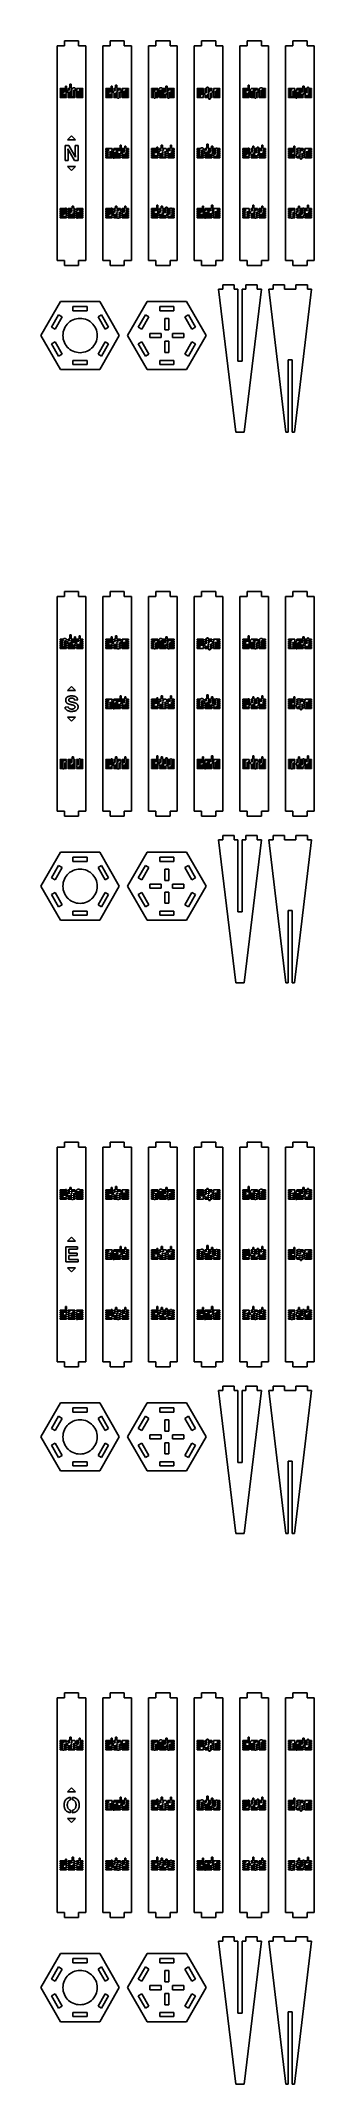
# Model space of a CAD drawing. Header units: metres. Extents: x -12 to 180, y -1275 to 154.
import ezdxf

# ---------------------------------------------------------------- set-up
doc = ezdxf.new("R2010")
doc.units = ezdxf.units.M

msp = doc.modelspace()

# ---------------------------------------------------------------- linework, layer by layer
for p, q in [((5, 150), (0, 150)), ((0, 150), (0, 0)), ((15, 153.5), (5, 153.5)), ((5, 153.5), (5, 150)), ((15, 150), (15, 153.5)), ((20, 150), (15, 150)), ((20, 0), (20, 150)), ((37, 150), (32, 150)), ((32, 150), (32, 0)), ((47, 153.5), (37, 153.5)), ((37, 153.5), (37, 150)), ((47, 150), (47, 153.5)), ((52, 150), (47, 150)), ((52, 0), (52, 150)), ((69, 150), (64, 150)), ((64, 150), (64, 0)), ((79, 153.5), (69, 153.5)), ((69, 153.5), (69, 150)), ((79, 150), (79, 153.5)), ((84, 150), (79, 150)), ((84, 0), (84, 150)), ((101, 150), (96, 150)), ((96, 150), (96, 0)), ((111, 153.5), (101, 153.5)), ((101, 153.5), (101, 150)), ((111, 150), (111, 153.5)), ((116, 150), (111, 150)), ((116, 0), (116, 150)), ((133, 150), (128, 150)), ((128, 150), (128, 0)), ((143, 153.5), (133, 153.5)), ((133, 153.5), (133, 150)), ((143, 150), (143, 153.5)), ((148, 150), (143, 150)), ((148, 0), (148, 150)), ((165, 150), (160, 150)), ((160, 150), (160, 0)), ((175, 153.5), (165, 153.5)), ((165, 153.5), (165, 150)), ((175, 150), (175, 153.5)), ((180, 150), (175, 150)), ((180, 0), (180, 150)), ((2, 119.4), (2, 120.2)), ((2, 120.2), (5.70001, 120.2)), ((5.70001, 119.4), (2, 119.4)), ((2, 118), (2, 118.8)), ((2, 118.8), (5.70001, 118.8)), ((5.70001, 118), (2, 118)), ((2, 116.6), (2, 117.4)), ((2, 117.4), (4.23747, 117.4)), ((4.10443, 116.6), (2, 116.6)), ((2, 115.2), (2, 116)), ((2, 116), (6.53334, 116)), ((6.53334, 115.2), (2, 115.2)), ((2, 113.8), (2, 114.6)), ((2, 114.6), (6.53334, 114.6)), ((4.14302, 116.523), (4.10443, 116.6)), ((4.19717, 116.443), (4.14302, 116.523)), ((4.26233, 116.37), (4.19717, 116.443)), ((4.23747, 117.4), (4.27071, 117.443)), ((4.33777, 116.303), (4.26233, 116.37)), ((4.27071, 117.443), (4.34729, 117.525)), ((4.42264, 116.244), (4.33777, 116.303)), ((4.34729, 117.525), (4.43323, 117.601)), ((4.51604, 116.193), (4.42264, 116.244)), ((4.43323, 117.601), (4.52756, 117.671)), ((4.61691, 116.151), (4.51604, 116.193)), ((4.52756, 117.671), (4.62926, 117.733)), ((4.7242, 116.119), (4.61691, 116.151)), ((4.62926, 117.733), (4.7372, 117.787)), ((4.83669, 116.096), (4.7242, 116.119)), ((4.7372, 117.787), (4.85023, 117.833)), ((4.95316, 116.083), (4.83669, 116.096)), ((4.85023, 117.833), (4.96709, 117.869)), ((5.07233, 116.08), (4.95316, 116.083)), ((4.96709, 117.869), (5.08649, 117.896)), ((5.1929, 116.087), (5.07233, 116.08)), ((5.08649, 117.896), (5.20712, 117.913)), ((5.31354, 116.104), (5.1929, 116.087)), ((5.20712, 117.913), (5.3277, 117.92)), ((5.43294, 116.131), (5.31354, 116.104)), ((5.3277, 117.92), (5.44687, 117.917)), ((5.54979, 116.167), (5.43294, 116.131)), ((5.44687, 117.917), (5.56334, 117.904)), ((5.66283, 116.213), (5.54979, 116.167)), ((5.56334, 117.904), (5.67583, 117.881)), ((5.77077, 116.267), (5.66283, 116.213)), ((5.67583, 117.881), (5.70001, 117.874)), ((5.70001, 120.2), (5.70001, 121.9)), ((5.70001, 121.9), (6.5, 121.9)), ((5.70001, 118.8), (5.70001, 119.4)), ((5.70001, 117.874), (5.70001, 118)), ((5.87247, 116.329), (5.77077, 116.267)), ((5.9668, 116.399), (5.87247, 116.329)), ((6.05273, 116.475), (5.9668, 116.399)), ((6.12932, 116.557), (6.05273, 116.475)), ((6.16255, 116.6), (6.12932, 116.557)), ((6.53334, 116.6), (6.16255, 116.6)), ((6.5, 121.9), (6.5, 120.2)), ((6.5, 120.2), (6.53334, 120.2)), ((6.53334, 119.4), (6.5, 119.4)), ((6.5, 119.4), (6.5, 118.8)), ((6.5, 118.8), (6.53334, 118.8)), ((6.53334, 118), (6.5, 118)), ((6.5, 118), (6.5, 117.4)), ((6.5, 117.4), (6.53334, 117.4)), ((6.53334, 120.2), (6.53334, 119.4)), ((6.53334, 118.8), (6.53334, 118)), ((6.53334, 117.4), (6.53334, 116.6)), ((6.53334, 116), (6.53334, 115.2)), ((6.53334, 114.6), (6.53334, 113.8)), ((7.24615, 118.285), (7.25322, 118.381)), ((7.25172, 118.19), (7.24615, 118.285)), ((7.26988, 118.097), (7.25172, 118.19)), ((7.25322, 118.381), (7.27284, 118.477)), ((7.30043, 118.008), (7.26988, 118.097)), ((7.27284, 118.477), (7.30482, 118.572)), ((7.34302, 117.923), (7.30043, 118.008)), ((7.30482, 118.572), (7.3488, 118.666)), ((7.39717, 117.843), (7.34302, 117.923)), ((7.3488, 118.666), (7.4043, 118.757)), ((7.46233, 117.77), (7.39717, 117.843)), ((7.4043, 118.757), (7.4707, 118.843)), ((7.53777, 117.703), (7.46233, 117.77)), ((7.4707, 118.843), (7.54729, 118.925)), ((7.62263, 117.644), (7.53777, 117.703)), ((7.54729, 118.925), (7.63322, 119.001)), ((7.71603, 117.593), (7.62263, 117.644)), ((7.63322, 119.001), (7.72755, 119.071)), ((7.81691, 117.551), (7.71603, 117.593)), ((7.72755, 119.071), (7.82925, 119.133)), ((7.73334, 119.4), (7.73334, 120.2)), ((7.73334, 120.2), (8.90001, 120.2)), ((8.90001, 119.4), (7.73334, 119.4)), ((7.73334, 116.6), (7.73334, 117.4)), ((7.73334, 117.4), (10.3, 117.4)), ((10.3, 116.6), (7.73334, 116.6)), ((7.73334, 115.2), (7.73334, 116)), ((7.73334, 116), (10.3, 116)), ((10.3, 115.2), (7.73334, 115.2)), ((7.73334, 113.8), (7.73334, 114.6)), ((7.73334, 114.6), (12.2667, 114.6)), ((7.92419, 117.519), (7.81691, 117.551)), ((7.82925, 119.133), (7.93719, 119.187)), ((8.03668, 117.496), (7.92419, 117.519)), ((7.93719, 119.187), (8.05023, 119.233)), ((8.15315, 117.483), (8.03668, 117.496)), ((8.05023, 119.233), (8.16708, 119.269)), ((8.27232, 117.48), (8.15315, 117.483)), ((8.16708, 119.269), (8.28648, 119.296)), ((8.3929, 117.487), (8.27232, 117.48)), ((8.28648, 119.296), (8.40712, 119.313)), ((8.51353, 117.504), (8.3929, 117.487)), ((8.40712, 119.313), (8.52769, 119.32)), ((8.63293, 117.531), (8.51353, 117.504)), ((8.52769, 119.32), (8.64687, 119.317)), ((8.74979, 117.567), (8.63293, 117.531)), ((8.64687, 119.317), (8.76334, 119.304)), ((8.86282, 117.613), (8.74979, 117.567)), ((8.76334, 119.304), (8.87582, 119.281)), ((8.97076, 117.667), (8.86282, 117.613)), ((8.87582, 119.281), (8.90001, 119.274)), ((8.90001, 120.2), (8.90001, 123.3)), ((8.90001, 123.3), (9.7, 123.3)), ((8.90001, 119.274), (8.90001, 119.4)), ((9.07246, 117.729), (8.97076, 117.667)), ((9.16679, 117.799), (9.07246, 117.729)), ((9.25273, 117.875), (9.16679, 117.799)), ((9.32932, 117.957), (9.25273, 117.875)), ((9.36255, 118), (9.32932, 117.957)), ((10.3, 118), (9.36255, 118)), ((9.7, 123.3), (9.7, 120.2)), ((9.7, 120.2), (10.6375, 120.2)), ((10.3, 119.4), (9.7, 119.4)), ((9.7, 119.4), (9.7, 118.8)), ((9.7, 118.8), (10.3, 118.8)), ((10.3, 118.8), (10.3, 119.4)), ((10.3, 117.4), (10.3, 118)), ((10.3, 116), (10.3, 116.6)), ((10.3, 114.9), (10.3, 115.2)), ((11.1, 114.9), (10.3, 114.9)), ((10.6375, 120.2), (10.6707, 120.243)), ((10.6707, 120.243), (10.7473, 120.325)), ((10.7473, 120.325), (10.8332, 120.401)), ((10.8332, 120.401), (10.9275, 120.471)), ((10.9275, 120.471), (11.0292, 120.533)), ((11.0292, 120.533), (11.1372, 120.587)), ((11.1242, 118.919), (11.1, 118.926)), ((11.1, 118.926), (11.1, 118.8)), ((11.1, 118.8), (12.2667, 118.8)), ((12.2667, 118), (11.1, 118)), ((11.1, 118), (11.1, 117.4)), ((11.1, 117.4), (12.2667, 117.4)), ((12.2667, 116.6), (11.1, 116.6)), ((11.1, 116.6), (11.1, 116)), ((11.1, 116), (12.2667, 116)), ((12.2667, 115.2), (11.1, 115.2)), ((11.1, 115.2), (11.1, 114.9)), ((11.2367, 118.896), (11.1242, 118.919)), ((11.1372, 120.587), (11.2502, 120.633)), ((11.3531, 118.883), (11.2367, 118.896)), ((11.2502, 120.633), (11.3671, 120.669)), ((11.4723, 118.88), (11.3531, 118.883)), ((11.3671, 120.669), (11.4865, 120.696)), ((11.5929, 118.887), (11.4723, 118.88)), ((11.4865, 120.696), (11.6071, 120.713)), ((11.7135, 118.904), (11.5929, 118.887)), ((11.6071, 120.713), (11.7277, 120.72)), ((11.8329, 118.931), (11.7135, 118.904)), ((11.7277, 120.72), (11.8468, 120.717)), ((11.9498, 118.967), (11.8329, 118.931)), ((11.8468, 120.717), (11.9633, 120.704)), ((12.0628, 119.013), (11.9498, 118.967)), ((11.9633, 120.704), (12.0758, 120.681)), ((12.1707, 119.067), (12.0628, 119.013)), ((12.0758, 120.681), (12.1831, 120.649)), ((12.2724, 119.129), (12.1707, 119.067)), ((12.1831, 120.649), (12.284, 120.607)), ((12.2667, 118.8), (12.2667, 118)), ((12.2667, 117.4), (12.2667, 116.6)), ((12.2667, 116), (12.2667, 115.2)), ((12.2667, 114.6), (12.2667, 113.8)), ((12.3668, 119.199), (12.2724, 119.129)), ((12.284, 120.607), (12.3774, 120.556)), ((12.4527, 119.275), (12.3668, 119.199)), ((12.3774, 120.556), (12.4622, 120.497)), ((12.5293, 119.357), (12.4527, 119.275)), ((12.4622, 120.497), (12.5377, 120.43)), ((12.5957, 119.443), (12.5293, 119.357)), ((12.5377, 120.43), (12.6028, 120.357)), ((12.6512, 119.534), (12.5957, 119.443)), ((12.6028, 120.357), (12.657, 120.277)), ((12.6952, 119.628), (12.6512, 119.534)), ((12.657, 120.277), (12.6996, 120.192)), ((12.7272, 119.723), (12.6952, 119.628)), ((12.6996, 120.192), (12.7301, 120.103)), ((12.7468, 119.819), (12.7272, 119.723)), ((12.7301, 120.103), (12.7483, 120.01)), ((12.7538, 119.915), (12.7468, 119.819)), ((12.7483, 120.01), (12.7538, 119.915)), ((13.4667, 119.4), (13.4667, 120.2)), ((13.4667, 120.2), (18, 120.2)), ((13.7696, 119.4), (13.4667, 119.4)), ((13.4667, 118), (13.4667, 118.8)), ((13.4667, 118.8), (13.5, 118.8)), ((13.5, 118), (13.4667, 118)), ((13.4667, 116.6), (13.4667, 117.4)), ((13.4667, 117.4), (13.5, 117.4)), ((13.5, 116.6), (13.4667, 116.6)), ((13.4667, 115.2), (13.4667, 116)), ((13.4667, 116), (13.5, 116)), ((13.5, 115.2), (13.4667, 115.2)), ((13.4667, 113.8), (13.4667, 114.6)), ((13.4667, 114.6), (13.5, 114.6)), ((13.5, 118.8), (13.5, 119.1)), ((13.5, 119.1), (13.6571, 119.1)), ((13.5, 117.4), (13.5, 118)), ((13.5, 116), (13.5, 116.6)), ((13.5, 114.6), (13.5, 115.2)), ((13.6571, 119.1), (13.6728, 119.177)), ((13.6728, 119.177), (13.7048, 119.272)), ((13.7048, 119.272), (13.7488, 119.366)), ((13.7488, 119.366), (13.7696, 119.4)), ((18, 118), (14.3, 118)), ((14.3, 118), (14.3, 117.4)), ((14.3, 117.4), (18, 117.4)), ((18, 116.6), (14.3, 116.6)), ((14.3, 116.6), (14.3, 116)), ((14.3, 116), (18, 116)), ((18, 115.2), (14.3, 115.2)), ((14.3, 115.2), (14.3, 114.6)), ((14.3, 114.6), (18, 114.6)), ((15.8512, 118.834), (15.8304, 118.8)), ((15.8304, 118.8), (18, 118.8)), ((15.8952, 118.928), (15.8512, 118.834)), ((15.9272, 119.023), (15.8952, 118.928)), ((15.9468, 119.119), (15.9272, 119.023)), ((18, 119.4), (15.9307, 119.4)), ((15.9307, 119.4), (15.9483, 119.31)), ((15.9538, 119.215), (15.9468, 119.119)), ((15.9483, 119.31), (15.9538, 119.215)), ((18, 120.2), (18, 119.4)), ((18, 118.8), (18, 118)), ((18, 117.4), (18, 116.6)), ((18, 116), (18, 115.2)), ((18, 114.6), (18, 113.8)), ((34, 119.4), (34, 120.2)), ((34, 120.2), (37.7, 120.2)), ((37.7, 119.4), (34, 119.4)), ((34, 118), (34, 118.8)), ((34, 118.8), (37.7, 118.8)), ((37.7, 118), (34, 118)), ((34, 116.6), (34, 117.4)), ((34, 117.4), (36.2375, 117.4)), ((36.1044, 116.6), (34, 116.6)), ((34, 115.2), (34, 116)), ((34, 116), (38.5333, 116)), ((38.5333, 115.2), (34, 115.2)), ((34, 113.8), (34, 114.6)), ((34, 114.6), (38.5333, 114.6)), ((36.143, 116.523), (36.1044, 116.6)), ((36.1972, 116.443), (36.143, 116.523)), ((36.2623, 116.37), (36.1972, 116.443)), ((36.2375, 117.4), (36.2707, 117.443)), ((36.3378, 116.303), (36.2623, 116.37)), ((36.2707, 117.443), (36.3473, 117.525)), ((36.4226, 116.244), (36.3378, 116.303)), ((36.3473, 117.525), (36.4332, 117.601)), ((36.516, 116.193), (36.4226, 116.244)), ((36.4332, 117.601), (36.5276, 117.671)), ((36.6169, 116.151), (36.516, 116.193)), ((36.5276, 117.671), (36.6293, 117.733)), ((36.7242, 116.119), (36.6169, 116.151)), ((36.6293, 117.733), (36.7372, 117.787)), ((36.8367, 116.096), (36.7242, 116.119)), ((36.7372, 117.787), (36.8502, 117.833)), ((36.9532, 116.083), (36.8367, 116.096)), ((36.8502, 117.833), (36.9671, 117.869)), ((37.0723, 116.08), (36.9532, 116.083)), ((36.9671, 117.869), (37.0865, 117.896)), ((37.1929, 116.087), (37.0723, 116.08)), ((37.0865, 117.896), (37.2071, 117.913)), ((37.3135, 116.104), (37.1929, 116.087)), ((37.2071, 117.913), (37.3277, 117.92)), ((37.4329, 116.131), (37.3135, 116.104)), ((37.3277, 117.92), (37.4469, 117.917)), ((37.5498, 116.167), (37.4329, 116.131)), ((37.4469, 117.917), (37.5633, 117.904)), ((37.6628, 116.213), (37.5498, 116.167)), ((37.5633, 117.904), (37.6758, 117.881)), ((37.7708, 116.267), (37.6628, 116.213)), ((37.6758, 117.881), (37.7, 117.874)), ((37.7, 120.2), (37.7, 121.9)), ((37.7, 121.9), (38.5, 121.9)), ((37.7, 118.8), (37.7, 119.4)), ((37.7, 117.874), (37.7, 118)), ((37.8725, 116.329), (37.7708, 116.267)), ((37.9668, 116.399), (37.8725, 116.329)), ((38.0527, 116.475), (37.9668, 116.399)), ((38.1293, 116.557), (38.0527, 116.475)), ((38.1626, 116.6), (38.1293, 116.557)), ((38.5333, 116.6), (38.1626, 116.6)), ((38.5, 121.9), (38.5, 120.2)), ((38.5, 120.2), (38.5333, 120.2)), ((38.5333, 119.4), (38.5, 119.4)), ((38.5, 119.4), (38.5, 118.8)), ((38.5, 118.8), (38.5333, 118.8)), ((38.5333, 118), (38.5, 118)), ((38.5, 118), (38.5, 117.4)), ((38.5, 117.4), (38.5333, 117.4)), ((38.5333, 120.2), (38.5333, 119.4)), ((38.5333, 118.8), (38.5333, 118)), ((38.5333, 117.4), (38.5333, 116.6)), ((38.5333, 116), (38.5333, 115.2)), ((38.5333, 114.6), (38.5333, 113.8)), ((39.2462, 117.585), (39.2532, 117.681)), ((39.2517, 117.49), (39.2462, 117.585)), ((39.2699, 117.397), (39.2517, 117.49)), ((39.2532, 117.681), (39.2728, 117.777)), ((39.3004, 117.308), (39.2699, 117.397)), ((39.2728, 117.777), (39.3048, 117.872)), ((39.343, 117.223), (39.3004, 117.308)), ((39.3048, 117.872), (39.3488, 117.966)), ((39.3972, 117.143), (39.343, 117.223)), ((39.3488, 117.966), (39.4043, 118.057)), ((39.4623, 117.07), (39.3972, 117.143)), ((39.4043, 118.057), (39.4707, 118.143)), ((39.5378, 117.003), (39.4623, 117.07)), ((39.4707, 118.143), (39.5473, 118.225)), ((39.6226, 116.944), (39.5378, 117.003)), ((39.5473, 118.225), (39.6332, 118.301)), ((39.716, 116.893), (39.6226, 116.944)), ((39.6332, 118.301), (39.7276, 118.371)), ((39.7333, 116.886), (39.716, 116.893)), ((39.7276, 118.371), (39.7333, 118.375)), ((39.7333, 119.4), (39.7333, 120.2)), ((39.7333, 120.2), (40.9, 120.2)), ((40.9, 119.4), (39.7333, 119.4)), ((39.7333, 118.375), (39.7333, 118.8)), ((39.7333, 118.8), (40.9, 118.8)), ((39.7333, 116.6), (39.7333, 116.886)), ((42.3, 116.6), (39.7333, 116.6)), ((39.7333, 115.2), (39.7333, 116)), ((39.7333, 116), (42.3, 116)), ((42.3, 115.2), (39.7333, 115.2)), ((39.7333, 113.8), (39.7333, 114.6)), ((39.7333, 114.6), (42.3, 114.6)), ((40.9, 120.2), (40.9, 122.6)), ((40.9, 122.6), (41.7, 122.6)), ((40.9, 118.8), (40.9, 119.4)), ((41.4512, 117.434), (41.4304, 117.4)), ((41.4304, 117.4), (42.3, 117.4)), ((41.4952, 117.528), (41.4512, 117.434)), ((41.5272, 117.623), (41.4952, 117.528)), ((41.5429, 117.7), (41.5272, 117.623)), ((41.7, 117.7), (41.5429, 117.7)), ((41.7, 122.6), (41.7, 120.2)), ((41.7, 120.2), (44.2667, 120.2)), ((44.2667, 119.4), (41.7, 119.4)), ((41.7, 119.4), (41.7, 118.8)), ((41.7, 118.8), (42.6375, 118.8)), ((42.3, 118), (41.7, 118)), ((41.7, 118), (41.7, 117.7)), ((42.3, 117.4), (42.3, 118)), ((42.3, 116), (42.3, 116.6)), ((42.3, 114.6), (42.3, 115.2)), ((42.6375, 118.8), (42.6707, 118.843)), ((42.6707, 118.843), (42.7473, 118.925)), ((42.7473, 118.925), (42.8332, 119.001)), ((42.8332, 119.001), (42.9275, 119.071)), ((42.9275, 119.071), (43.0292, 119.133)), ((43.0292, 119.133), (43.1372, 119.187)), ((43.1242, 117.519), (43.1, 117.526)), ((43.1, 117.526), (43.1, 117.4)), ((43.1, 117.4), (44.2667, 117.4)), ((44.2667, 116.6), (43.1, 116.6)), ((43.1, 116.6), (43.1, 116)), ((43.1, 116), (44.2667, 116)), ((44.2667, 115.2), (43.1, 115.2)), ((43.1, 115.2), (43.1, 114.6)), ((43.1, 114.6), (44.2667, 114.6)), ((43.2367, 117.496), (43.1242, 117.519)), ((43.1372, 119.187), (43.2502, 119.233)), ((43.3531, 117.483), (43.2367, 117.496)), ((43.2502, 119.233), (43.3671, 119.269)), ((43.4723, 117.48), (43.3531, 117.483)), ((43.3671, 119.269), (43.4865, 119.296)), ((43.5929, 117.487), (43.4723, 117.48)), ((43.4865, 119.296), (43.6071, 119.313)), ((43.7135, 117.504), (43.5929, 117.487)), ((43.6071, 119.313), (43.7277, 119.32)), ((43.8329, 117.531), (43.7135, 117.504)), ((43.7277, 119.32), (43.8468, 119.317)), ((43.9498, 117.567), (43.8329, 117.531)), ((43.8468, 119.317), (43.9633, 119.304)), ((44.0628, 117.613), (43.9498, 117.567)), ((43.9633, 119.304), (44.0758, 119.281)), ((44.1707, 117.667), (44.0628, 117.613)), ((44.0758, 119.281), (44.1831, 119.249)), ((44.2724, 117.729), (44.1707, 117.667)), ((44.1831, 119.249), (44.284, 119.207)), ((44.2667, 120.2), (44.2667, 119.4)), ((44.2667, 117.4), (44.2667, 116.6)), ((44.2667, 116), (44.2667, 115.2)), ((44.2667, 114.6), (44.2667, 113.8)), ((44.3668, 117.799), (44.2724, 117.729)), ((44.284, 119.207), (44.3774, 119.156)), ((44.4527, 117.875), (44.3668, 117.799)), ((44.3774, 119.156), (44.4622, 119.097)), ((44.5293, 117.957), (44.4527, 117.875)), ((44.4622, 119.097), (44.5377, 119.03)), ((44.5957, 118.043), (44.5293, 117.957)), ((44.5377, 119.03), (44.6028, 118.957)), ((44.6512, 118.134), (44.5957, 118.043)), ((44.6028, 118.957), (44.657, 118.877)), ((44.6952, 118.228), (44.6512, 118.134)), ((44.657, 118.877), (44.6996, 118.792)), ((44.7272, 118.323), (44.6952, 118.228)), ((44.6996, 118.792), (44.7301, 118.703)), ((44.7468, 118.419), (44.7272, 118.323)), ((44.7301, 118.703), (44.7483, 118.61)), ((44.7538, 118.515), (44.7468, 118.419)), ((44.7483, 118.61), (44.7538, 118.515)), ((45.4667, 119.4), (45.4667, 120.2)), ((45.4667, 120.2), (50, 120.2)), ((45.7696, 119.4), (45.4667, 119.4)), ((45.4667, 118), (45.4667, 118.8)), ((45.4667, 118.8), (45.5, 118.8)), ((45.5, 118), (45.4667, 118)), ((45.4667, 116.6), (45.4667, 117.4)), ((45.4667, 117.4), (45.5, 117.4)), ((45.5, 116.6), (45.4667, 116.6)), ((45.4667, 115.2), (45.4667, 116)), ((45.4667, 116), (45.5, 116)), ((45.5, 115.2), (45.4667, 115.2)), ((45.4667, 113.8), (45.4667, 114.6)), ((45.4667, 114.6), (45.5, 114.6)), ((45.5, 118.8), (45.5, 119.1)), ((45.5, 119.1), (45.6571, 119.1)), ((45.5, 117.4), (45.5, 118)), ((45.5, 116), (45.5, 116.6)), ((45.5, 114.6), (45.5, 115.2)), ((45.6571, 119.1), (45.6728, 119.177)), ((45.6728, 119.177), (45.7048, 119.272)), ((45.7048, 119.272), (45.7488, 119.366)), ((45.7488, 119.366), (45.7696, 119.4)), ((50, 118), (46.3, 118)), ((46.3, 118), (46.3, 117.4)), ((46.3, 117.4), (50, 117.4)), ((50, 116.6), (46.3, 116.6)), ((46.3, 116.6), (46.3, 116)), ((46.3, 116), (50, 116)), ((50, 115.2), (46.3, 115.2)), ((46.3, 115.2), (46.3, 114.6)), ((46.3, 114.6), (50, 114.6)), ((47.8512, 118.834), (47.8304, 118.8)), ((47.8304, 118.8), (50, 118.8)), ((47.8952, 118.928), (47.8512, 118.834)), ((47.9272, 119.023), (47.8952, 118.928)), ((47.9468, 119.119), (47.9272, 119.023)), ((50, 119.4), (47.9307, 119.4)), ((47.9307, 119.4), (47.9483, 119.31)), ((47.9538, 119.215), (47.9468, 119.119)), ((47.9483, 119.31), (47.9538, 119.215)), ((50, 120.2), (50, 119.4)), ((50, 118.8), (50, 118)), ((50, 117.4), (50, 116.6)), ((50, 116), (50, 115.2)), ((50, 114.6), (50, 113.8)), ((66, 119.4), (66, 120.2)), ((66, 120.2), (70.5333, 120.2)), ((70.5333, 119.4), (66, 119.4)), ((66, 118), (66, 118.8)), ((66, 118.8), (68.2375, 118.8)), ((67.9, 118), (66, 118)), ((66, 116.6), (66, 117.4)), ((66, 117.4), (67.9, 117.4)), ((67.9, 116.6), (66, 116.6)), ((66, 115.2), (66, 116)), ((66, 116), (67.9, 116)), ((67.9, 115.2), (66, 115.2)), ((66, 113.8), (66, 114.6)), ((66, 114.6), (67.9, 114.6)), ((67.9, 117.4), (67.9, 118)), ((67.9, 116), (67.9, 116.6)), ((67.9, 114.6), (67.9, 115.2)), ((68.2375, 118.8), (68.2707, 118.843)), ((68.2707, 118.843), (68.3473, 118.925)), ((68.3473, 118.925), (68.4332, 119.001)), ((68.4332, 119.001), (68.5276, 119.071)), ((68.5276, 119.071), (68.6293, 119.133)), ((68.6293, 119.133), (68.7372, 119.187)), ((68.7242, 117.519), (68.7, 117.526)), ((68.7, 117.526), (68.7, 117.4)), ((68.7, 117.4), (70.5333, 117.4)), ((70.5333, 116.6), (68.7, 116.6)), ((68.7, 116.6), (68.7, 116)), ((68.7, 116), (70.5333, 116)), ((70.5333, 115.2), (68.7, 115.2)), ((68.7, 115.2), (68.7, 114.6)), ((68.7, 114.6), (70.5333, 114.6)), ((68.8367, 117.496), (68.7242, 117.519)), ((68.7372, 119.187), (68.8502, 119.233)), ((68.9532, 117.483), (68.8367, 117.496)), ((68.8502, 119.233), (68.9671, 119.269)), ((69.0723, 117.48), (68.9532, 117.483)), ((68.9671, 119.269), (69.0865, 119.296)), ((69.1929, 117.487), (69.0723, 117.48)), ((69.0865, 119.296), (69.2071, 119.313)), ((69.3135, 117.504), (69.1929, 117.487)), ((69.2071, 119.313), (69.3277, 119.32)), ((69.4329, 117.531), (69.3135, 117.504)), ((69.3277, 119.32), (69.4469, 119.317)), ((69.5498, 117.567), (69.4329, 117.531)), ((69.4469, 119.317), (69.5633, 119.304)), ((69.6628, 117.613), (69.5498, 117.567)), ((69.5633, 119.304), (69.6758, 119.281)), ((69.7708, 117.667), (69.6628, 117.613)), ((69.6758, 119.281), (69.7831, 119.249)), ((69.8725, 117.729), (69.7708, 117.667)), ((69.7831, 119.249), (69.884, 119.207)), ((69.9668, 117.799), (69.8725, 117.729)), ((69.884, 119.207), (69.9774, 119.156)), ((70.0527, 117.875), (69.9668, 117.799)), ((69.9774, 119.156), (70.0623, 119.097)), ((70.1293, 117.957), (70.0527, 117.875)), ((70.0623, 119.097), (70.1377, 119.03)), ((70.1626, 118), (70.1293, 117.957)), ((70.1377, 119.03), (70.2029, 118.957)), ((70.5333, 118), (70.1626, 118)), ((70.2029, 118.957), (70.257, 118.877)), ((70.257, 118.877), (70.2956, 118.8)), ((70.2956, 118.8), (70.5333, 118.8)), ((70.5333, 120.2), (70.5333, 119.4)), ((70.5333, 118.8), (70.5333, 118)), ((70.5333, 117.4), (70.5333, 116.6)), ((70.5333, 116), (70.5333, 115.2)), ((70.5333, 114.6), (70.5333, 113.8)), ((71.1, 114.9), (71.1, 119.8)), ((71.1, 119.8), (71.2572, 119.8)), ((71.9, 114.9), (71.1, 114.9)), ((71.2572, 119.8), (71.2728, 119.877)), ((71.2728, 119.877), (71.3048, 119.972)), ((71.3048, 119.972), (71.3488, 120.066)), ((71.3488, 120.066), (71.4043, 120.157)), ((71.4043, 120.157), (71.4707, 120.243)), ((71.4707, 120.243), (71.5473, 120.325)), ((71.5473, 120.325), (71.6332, 120.401)), ((71.6332, 120.401), (71.7276, 120.471)), ((71.7276, 120.471), (71.8293, 120.533)), ((71.7333, 113.8), (71.7333, 114.6)), ((71.7333, 114.6), (76.2667, 114.6)), ((71.8293, 120.533), (71.9372, 120.587)), ((71.9242, 118.919), (71.9, 118.926)), ((71.9, 118.926), (71.9, 118.8)), ((71.9, 118.8), (76.1, 118.8)), ((76.1, 118), (71.9, 118)), ((71.9, 118), (71.9, 117.4)), ((71.9, 117.4), (74.6375, 117.4)), ((74.5044, 116.6), (71.9, 116.6)), ((71.9, 116.6), (71.9, 116)), ((71.9, 116), (76.2667, 116)), ((76.2667, 115.2), (71.9, 115.2)), ((71.9, 115.2), (71.9, 114.9)), ((72.0367, 118.896), (71.9242, 118.919)), ((71.9372, 120.587), (72.0502, 120.633)), ((72.1532, 118.883), (72.0367, 118.896)), ((72.0502, 120.633), (72.1671, 120.669)), ((72.2723, 118.88), (72.1532, 118.883)), ((72.1671, 120.669), (72.2865, 120.696)), ((72.3929, 118.887), (72.2723, 118.88)), ((72.2865, 120.696), (72.4071, 120.713)), ((72.5135, 118.904), (72.3929, 118.887)), ((72.4071, 120.713), (72.5277, 120.72)), ((72.6329, 118.931), (72.5135, 118.904)), ((72.5277, 120.72), (72.6469, 120.717)), ((72.7498, 118.967), (72.6329, 118.931)), ((72.6469, 120.717), (72.7633, 120.704)), ((72.8628, 119.013), (72.7498, 118.967)), ((72.7633, 120.704), (72.8758, 120.681)), ((72.9708, 119.067), (72.8628, 119.013)), ((72.8758, 120.681), (72.9831, 120.649)), ((73.0725, 119.129), (72.9708, 119.067)), ((72.9831, 120.649), (73.084, 120.607)), ((73.1668, 119.199), (73.0725, 119.129)), ((73.084, 120.607), (73.1774, 120.556)), ((73.2527, 119.275), (73.1668, 119.199)), ((73.1774, 120.556), (73.2623, 120.497)), ((73.3293, 119.357), (73.2527, 119.275)), ((73.2623, 120.497), (73.3377, 120.43)), ((73.3625, 119.4), (73.3293, 119.357)), ((73.3377, 120.43), (73.4028, 120.357)), ((76.1, 119.4), (73.3625, 119.4)), ((73.4028, 120.357), (73.457, 120.277)), ((73.457, 120.277), (73.4956, 120.2)), ((73.4956, 120.2), (76.1, 120.2)), ((74.543, 116.523), (74.5044, 116.6)), ((74.5972, 116.443), (74.543, 116.523)), ((74.6623, 116.37), (74.5972, 116.443)), ((74.6375, 117.4), (74.6707, 117.443)), ((74.7377, 116.303), (74.6623, 116.37)), ((74.6707, 117.443), (74.7473, 117.525)), ((74.8226, 116.244), (74.7377, 116.303)), ((74.7473, 117.525), (74.8332, 117.601)), ((74.916, 116.193), (74.8226, 116.244)), ((74.8332, 117.601), (74.9275, 117.671)), ((75.0169, 116.151), (74.916, 116.193)), ((74.9275, 117.671), (75.0292, 117.733)), ((75.1242, 116.119), (75.0169, 116.151)), ((75.0292, 117.733), (75.1372, 117.787)), ((75.2367, 116.096), (75.1242, 116.119)), ((75.1372, 117.787), (75.2502, 117.833)), ((75.3531, 116.083), (75.2367, 116.096)), ((75.2502, 117.833), (75.3671, 117.869)), ((75.4723, 116.08), (75.3531, 116.083)), ((75.3671, 117.869), (75.4865, 117.896)), ((75.5929, 116.087), (75.4723, 116.08)), ((75.4865, 117.896), (75.6071, 117.913)), ((75.7135, 116.104), (75.5929, 116.087)), ((75.6071, 117.913), (75.7277, 117.92)), ((75.8329, 116.131), (75.7135, 116.104)), ((75.7277, 117.92), (75.8468, 117.917)), ((75.9498, 116.167), (75.8329, 116.131)), ((75.8468, 117.917), (75.9633, 117.904)), ((76.0628, 116.213), (75.9498, 116.167)), ((75.9633, 117.904), (76.0758, 117.881)), ((76.1707, 116.267), (76.0628, 116.213)), ((76.0758, 117.881), (76.1, 117.874)), ((76.1, 120.2), (76.1, 121.9)), ((76.1, 121.9), (76.9, 121.9)), ((76.1, 118.8), (76.1, 119.4)), ((76.1, 117.874), (76.1, 118)), ((76.2724, 116.329), (76.1707, 116.267)), ((76.2667, 116), (76.2667, 115.2)), ((76.2667, 114.6), (76.2667, 113.8)), ((76.3668, 116.399), (76.2724, 116.329)), ((76.4527, 116.475), (76.3668, 116.399)), ((76.5293, 116.557), (76.4527, 116.475)), ((76.5957, 116.643), (76.5293, 116.557)), ((76.6512, 116.734), (76.5957, 116.643)), ((76.6952, 116.828), (76.6512, 116.734)), ((76.7272, 116.923), (76.6952, 116.828)), ((76.7428, 117), (76.7272, 116.923)), ((76.9, 117), (76.7428, 117)), ((76.9, 121.9), (76.9, 117)), ((77.4667, 119.4), (77.4667, 120.2)), ((77.4667, 120.2), (82, 120.2)), ((82, 119.4), (77.4667, 119.4)), ((77.4667, 118), (77.4667, 118.8)), ((77.4667, 118.8), (77.8374, 118.8)), ((77.5, 118), (77.4667, 118)), ((77.4667, 116.6), (77.4667, 117.4)), ((77.4667, 117.4), (77.5, 117.4)), ((77.5, 116.6), (77.4667, 116.6)), ((77.4667, 115.2), (77.4667, 116)), ((77.4667, 116), (77.5, 116)), ((77.5, 115.2), (77.4667, 115.2)), ((77.4667, 113.8), (77.4667, 114.6)), ((77.4667, 114.6), (77.5, 114.6)), ((77.5, 117.4), (77.5, 118)), ((77.5, 116), (77.5, 116.6)), ((77.5, 114.6), (77.5, 115.2)), ((77.8374, 118.8), (77.8707, 118.843)), ((77.8707, 118.843), (77.9473, 118.925)), ((77.9473, 118.925), (78.0332, 119.001)), ((78.0332, 119.001), (78.1275, 119.071)), ((78.1275, 119.071), (78.2292, 119.133)), ((78.2292, 119.133), (78.3372, 119.187)), ((78.3242, 117.519), (78.3, 117.526)), ((78.3, 117.526), (78.3, 117.4)), ((78.3, 117.4), (82, 117.4)), ((82, 116.6), (78.3, 116.6)), ((78.3, 116.6), (78.3, 116)), ((78.3, 116), (82, 116)), ((82, 115.2), (78.3, 115.2)), ((78.3, 115.2), (78.3, 114.6)), ((78.3, 114.6), (82, 114.6)), ((78.4367, 117.496), (78.3242, 117.519)), ((78.3372, 119.187), (78.4502, 119.233)), ((78.5531, 117.483), (78.4367, 117.496)), ((78.4502, 119.233), (78.5671, 119.269)), ((78.6723, 117.48), (78.5531, 117.483)), ((78.5671, 119.269), (78.6865, 119.296)), ((78.7929, 117.487), (78.6723, 117.48)), ((78.6865, 119.296), (78.8071, 119.313)), ((78.9135, 117.504), (78.7929, 117.487)), ((78.8071, 119.313), (78.9277, 119.32)), ((79.0329, 117.531), (78.9135, 117.504)), ((78.9277, 119.32), (79.0468, 119.317)), ((79.1498, 117.567), (79.0329, 117.531)), ((79.0468, 119.317), (79.1633, 119.304)), ((79.2628, 117.613), (79.1498, 117.567)), ((79.1633, 119.304), (79.2758, 119.281)), ((79.3707, 117.667), (79.2628, 117.613)), ((79.2758, 119.281), (79.3831, 119.249)), ((79.4724, 117.729), (79.3707, 117.667)), ((79.3831, 119.249), (79.484, 119.207)), ((79.5668, 117.799), (79.4724, 117.729)), ((79.484, 119.207), (79.5774, 119.156)), ((79.6527, 117.875), (79.5668, 117.799)), ((79.5774, 119.156), (79.6622, 119.097)), ((79.7293, 117.957), (79.6527, 117.875)), ((79.6622, 119.097), (79.7377, 119.03)), ((79.7625, 118), (79.7293, 117.957)), ((79.7377, 119.03), (79.8028, 118.957)), ((82, 118), (79.7625, 118)), ((79.8028, 118.957), (79.857, 118.877)), ((79.857, 118.877), (79.8956, 118.8)), ((79.8956, 118.8), (82, 118.8)), ((82, 120.2), (82, 119.4)), ((82, 118.8), (82, 118)), ((82, 117.4), (82, 116.6)), ((82, 116), (82, 115.2)), ((82, 114.6), (82, 113.8)), ((98, 119.4), (98, 120.2)), ((98, 120.2), (102.533, 120.2)), ((101.7, 119.4), (98, 119.4)), ((98, 118), (98, 118.8)), ((98, 118.8), (101.7, 118.8)), ((101.7, 118), (98, 118)), ((98, 116.6), (98, 117.4)), ((98, 117.4), (101.7, 117.4)), ((101.7, 116.6), (98, 116.6)), ((98, 115.2), (98, 116)), ((98, 116), (101.7, 116)), ((100.17, 115.2), (98, 115.2)), ((98, 113.8), (98, 114.6)), ((98, 114.6), (100.069, 114.6)), ((100.046, 114.785), (100.053, 114.881)), ((100.052, 114.69), (100.046, 114.785)), ((100.069, 114.6), (100.052, 114.69)), ((100.053, 114.881), (100.073, 114.977)), ((100.073, 114.977), (100.105, 115.072)), ((100.105, 115.072), (100.149, 115.166)), ((100.149, 115.166), (100.17, 115.2)), ((101.7, 118.8), (101.7, 119.4)), ((101.7, 117.4), (101.7, 118)), ((101.7, 116), (101.7, 116.6)), ((102.251, 114.634), (102.23, 114.6)), ((102.23, 114.6), (102.533, 114.6)), ((102.295, 114.728), (102.251, 114.634)), ((102.327, 114.823), (102.295, 114.728)), ((102.343, 114.9), (102.327, 114.823)), ((102.5, 114.9), (102.343, 114.9)), ((102.533, 119.4), (102.5, 119.4)), ((102.5, 119.4), (102.5, 118.8)), ((102.5, 118.8), (102.533, 118.8)), ((102.533, 118), (102.5, 118)), ((102.5, 118), (102.5, 117.4)), ((102.5, 117.4), (102.533, 117.4)), ((102.533, 116.6), (102.5, 116.6)), ((102.5, 116.6), (102.5, 116)), ((102.5, 116), (102.533, 116)), ((102.533, 115.2), (102.5, 115.2)), ((102.5, 115.2), (102.5, 114.9)), ((102.533, 120.2), (102.533, 119.4)), ((102.533, 118.8), (102.533, 118)), ((102.533, 117.4), (102.533, 116.6)), ((102.533, 116), (102.533, 115.2)), ((102.533, 114.6), (102.533, 113.8)), ((103.246, 116.185), (103.253, 116.281)), ((103.252, 116.09), (103.246, 116.185)), ((103.27, 115.997), (103.252, 116.09)), ((103.253, 116.281), (103.273, 116.377)), ((103.3, 115.908), (103.27, 115.997)), ((103.273, 116.377), (103.305, 116.472)), ((103.343, 115.823), (103.3, 115.908)), ((103.305, 116.472), (103.349, 116.566)), ((103.397, 115.743), (103.343, 115.823)), ((103.349, 116.566), (103.404, 116.657)), ((103.462, 115.67), (103.397, 115.743)), ((103.404, 116.657), (103.471, 116.743)), ((103.538, 115.603), (103.462, 115.67)), ((103.471, 116.743), (103.547, 116.825)), ((103.623, 115.544), (103.538, 115.603)), ((103.547, 116.825), (103.633, 116.901)), ((103.716, 115.493), (103.623, 115.544)), ((103.633, 116.901), (103.728, 116.971)), ((103.733, 115.486), (103.716, 115.493)), ((103.728, 116.971), (103.733, 116.975)), ((103.733, 119.4), (103.733, 120.2)), ((103.733, 120.2), (104.9, 120.2)), ((104.9, 119.4), (103.733, 119.4)), ((103.733, 118), (103.733, 118.8)), ((103.733, 118.8), (104.9, 118.8)), ((104.9, 118), (103.733, 118)), ((103.733, 116.975), (103.733, 117.4)), ((103.733, 117.4), (104.9, 117.4)), ((103.733, 115.2), (103.733, 115.486)), ((106.3, 115.2), (103.733, 115.2)), ((103.733, 113.8), (103.733, 114.6)), ((103.733, 114.6), (106.3, 114.6)), ((104.9, 120.2), (104.9, 121.2)), ((104.9, 121.2), (105.7, 121.2)), ((104.9, 118.8), (104.9, 119.4)), ((104.9, 117.4), (104.9, 118)), ((105.451, 116.034), (105.43, 116)), ((105.43, 116), (106.3, 116)), ((105.495, 116.128), (105.451, 116.034)), ((105.527, 116.223), (105.495, 116.128)), ((105.543, 116.3), (105.527, 116.223)), ((105.7, 116.3), (105.543, 116.3)), ((105.7, 121.2), (105.7, 120.2)), ((105.7, 120.2), (108.267, 120.2)), ((108.267, 119.4), (105.7, 119.4)), ((105.7, 119.4), (105.7, 118.8)), ((105.7, 118.8), (108.267, 118.8)), ((106.57, 118), (105.7, 118)), ((105.7, 118), (105.7, 117.4)), ((105.7, 117.4), (106.3, 117.4)), ((106.3, 116.6), (105.7, 116.6)), ((105.7, 116.6), (105.7, 116.3)), ((106.3, 117.7), (106.457, 117.7)), ((106.3, 117.4), (106.3, 117.7)), ((106.3, 116), (106.3, 116.6)), ((106.3, 114.6), (106.3, 115.2)), ((106.457, 117.7), (106.473, 117.777)), ((106.473, 117.777), (106.505, 117.872)), ((106.505, 117.872), (106.549, 117.966)), ((106.549, 117.966), (106.57, 118)), ((108.267, 116.6), (107.1, 116.6)), ((107.1, 116.6), (107.1, 116)), ((107.1, 116), (108.267, 116)), ((108.267, 115.2), (107.1, 115.2)), ((107.1, 115.2), (107.1, 114.6)), ((107.1, 114.6), (108.267, 114.6)), ((108.267, 120.2), (108.267, 119.4)), ((108.267, 118.8), (108.267, 118.514)), ((108.267, 118.514), (108.284, 118.507)), ((108.272, 117.029), (108.267, 117.025)), ((108.267, 117.025), (108.267, 116.6)), ((108.267, 116), (108.267, 115.2)), ((108.267, 114.6), (108.267, 113.8)), ((108.367, 117.099), (108.272, 117.029)), ((108.284, 118.507), (108.377, 118.456)), ((108.453, 117.175), (108.367, 117.099)), ((108.377, 118.456), (108.462, 118.397)), ((108.529, 117.257), (108.453, 117.175)), ((108.462, 118.397), (108.538, 118.33)), ((108.596, 117.343), (108.529, 117.257)), ((108.538, 118.33), (108.603, 118.257)), ((108.651, 117.434), (108.596, 117.343)), ((108.603, 118.257), (108.657, 118.177)), ((108.695, 117.528), (108.651, 117.434)), ((108.657, 118.177), (108.7, 118.092)), ((108.727, 117.623), (108.695, 117.528)), ((108.7, 118.092), (108.73, 118.003)), ((108.747, 117.719), (108.727, 117.623)), ((108.73, 118.003), (108.748, 117.91)), ((108.754, 117.815), (108.747, 117.719)), ((108.748, 117.91), (108.754, 117.815)), ((109.467, 119.4), (109.467, 120.2)), ((109.467, 120.2), (114, 120.2)), ((109.77, 119.4), (109.467, 119.4)), ((109.467, 118), (109.467, 118.8)), ((109.467, 118.8), (109.5, 118.8)), ((109.5, 118), (109.467, 118)), ((109.467, 116.6), (109.467, 117.4)), ((109.467, 117.4), (109.5, 117.4)), ((109.5, 116.6), (109.467, 116.6)), ((109.467, 115.2), (109.467, 116)), ((109.467, 116), (109.5, 116)), ((109.5, 115.2), (109.467, 115.2)), ((109.467, 113.8), (109.467, 114.6)), ((109.467, 114.6), (109.5, 114.6)), ((109.5, 118.8), (109.5, 119.1)), ((109.5, 119.1), (109.657, 119.1)), ((109.5, 117.4), (109.5, 118)), ((109.5, 116), (109.5, 116.6)), ((109.5, 114.6), (109.5, 115.2)), ((109.657, 119.1), (109.673, 119.177)), ((109.673, 119.177), (109.705, 119.272)), ((109.705, 119.272), (109.749, 119.366)), ((109.749, 119.366), (109.77, 119.4)), ((114, 118), (110.3, 118)), ((110.3, 118), (110.3, 117.4)), ((110.3, 117.4), (114, 117.4)), ((114, 116.6), (110.3, 116.6)), ((110.3, 116.6), (110.3, 116)), ((110.3, 116), (114, 116)), ((114, 115.2), (110.3, 115.2)), ((110.3, 115.2), (110.3, 114.6)), ((110.3, 114.6), (114, 114.6)), ((111.851, 118.834), (111.83, 118.8)), ((111.83, 118.8), (114, 118.8)), ((111.895, 118.928), (111.851, 118.834)), ((111.927, 119.023), (111.895, 118.928)), ((111.947, 119.119), (111.927, 119.023)), ((114, 119.4), (111.931, 119.4)), ((111.931, 119.4), (111.948, 119.31)), ((111.954, 119.215), (111.947, 119.119)), ((111.948, 119.31), (111.954, 119.215)), ((114, 120.2), (114, 119.4)), ((114, 118.8), (114, 118)), ((114, 117.4), (114, 116.6)), ((114, 116), (114, 115.2)), ((114, 114.6), (114, 113.8)), ((130, 119.4), (130, 120.2)), ((130, 120.2), (133.7, 120.2)), ((133.7, 119.4), (130, 119.4)), ((130, 118), (130, 118.8)), ((130, 118.8), (133.7, 118.8)), ((132.17, 118), (130, 118)), ((130, 116.6), (130, 117.4)), ((130, 117.4), (132.069, 117.4)), ((134.533, 116.6), (130, 116.6)), ((130, 115.2), (130, 116)), ((130, 116), (134.533, 116)), ((134.533, 115.2), (130, 115.2)), ((130, 113.8), (130, 114.6)), ((130, 114.6), (134.533, 114.6)), ((132.046, 117.585), (132.053, 117.681)), ((132.052, 117.49), (132.046, 117.585)), ((132.069, 117.4), (132.052, 117.49)), ((132.053, 117.681), (132.073, 117.777)), ((132.073, 117.777), (132.105, 117.872)), ((132.105, 117.872), (132.149, 117.966)), ((132.149, 117.966), (132.17, 118)), ((133.7, 120.2), (133.7, 122.6)), ((133.7, 122.6), (134.5, 122.6)), ((133.7, 118.8), (133.7, 119.4)), ((134.251, 117.434), (134.23, 117.4)), ((134.23, 117.4), (134.533, 117.4)), ((134.295, 117.528), (134.251, 117.434)), ((134.327, 117.623), (134.295, 117.528)), ((134.343, 117.7), (134.327, 117.623)), ((134.5, 117.7), (134.343, 117.7)), ((134.5, 122.6), (134.5, 120.2)), ((134.5, 120.2), (134.533, 120.2)), ((134.533, 119.4), (134.5, 119.4)), ((134.5, 119.4), (134.5, 118.8)), ((134.5, 118.8), (134.533, 118.8)), ((134.533, 118), (134.5, 118)), ((134.5, 118), (134.5, 117.7)), ((134.533, 120.2), (134.533, 119.4)), ((134.533, 118.8), (134.533, 118)), ((134.533, 117.4), (134.533, 116.6)), ((134.533, 116), (134.533, 115.2)), ((134.533, 114.6), (134.533, 113.8)), ((135.1, 114.2), (135.1, 119.1)), ((135.1, 119.1), (135.257, 119.1)), ((135.257, 119.1), (135.273, 119.177)), ((135.273, 119.177), (135.305, 119.272)), ((135.305, 119.272), (135.349, 119.366)), ((135.349, 119.366), (135.404, 119.457)), ((135.404, 119.457), (135.471, 119.543)), ((135.471, 119.543), (135.547, 119.625)), ((135.547, 119.625), (135.633, 119.701)), ((135.633, 119.701), (135.728, 119.771)), ((135.728, 119.771), (135.733, 119.775)), ((135.733, 119.775), (135.733, 120.2)), ((135.733, 120.2), (140.267, 120.2)), ((138.3, 118), (135.9, 118)), ((135.9, 118), (135.9, 117.4)), ((135.9, 117.4), (138.3, 117.4)), ((138.3, 116.6), (135.9, 116.6)), ((135.9, 116.6), (135.9, 116)), ((135.9, 116), (138.3, 116)), ((138.3, 115.2), (135.9, 115.2)), ((135.9, 115.2), (135.9, 114.6)), ((135.9, 114.6), (138.3, 114.6)), ((137.451, 118.834), (137.43, 118.8)), ((137.43, 118.8), (138.637, 118.8)), ((137.495, 118.928), (137.451, 118.834)), ((137.527, 119.023), (137.495, 118.928)), ((137.547, 119.119), (137.527, 119.023)), ((140.267, 119.4), (137.531, 119.4)), ((137.531, 119.4), (137.548, 119.31)), ((137.554, 119.215), (137.547, 119.119)), ((137.548, 119.31), (137.554, 119.215)), ((138.3, 117.4), (138.3, 118)), ((138.3, 116), (138.3, 116.6)), ((138.3, 114.6), (138.3, 115.2)), ((138.637, 118.8), (138.671, 118.843)), ((138.671, 118.843), (138.747, 118.925)), ((138.747, 118.925), (138.833, 119.001)), ((138.833, 119.001), (138.928, 119.071)), ((138.928, 119.071), (139.029, 119.133)), ((139.029, 119.133), (139.137, 119.187)), ((139.124, 117.519), (139.1, 117.526)), ((139.1, 117.526), (139.1, 117.4)), ((139.1, 117.4), (140.267, 117.4)), ((140.267, 116.6), (139.1, 116.6)), ((139.1, 116.6), (139.1, 116)), ((139.1, 116), (140.267, 116)), ((140.267, 115.2), (139.1, 115.2)), ((139.1, 115.2), (139.1, 114.6)), ((139.1, 114.6), (140.267, 114.6)), ((139.237, 117.496), (139.124, 117.519)), ((139.137, 119.187), (139.25, 119.233)), ((139.353, 117.483), (139.237, 117.496)), ((139.25, 119.233), (139.367, 119.269)), ((139.472, 117.48), (139.353, 117.483)), ((139.367, 119.269), (139.486, 119.296)), ((139.593, 117.487), (139.472, 117.48)), ((139.486, 119.296), (139.607, 119.313)), ((139.714, 117.504), (139.593, 117.487)), ((139.607, 119.313), (139.728, 119.32)), ((139.833, 117.531), (139.714, 117.504)), ((139.728, 119.32), (139.847, 119.317)), ((139.95, 117.567), (139.833, 117.531)), ((139.847, 119.317), (139.963, 119.304)), ((140.063, 117.613), (139.95, 117.567)), ((139.963, 119.304), (140.076, 119.281)), ((140.171, 117.667), (140.063, 117.613)), ((140.076, 119.281), (140.183, 119.249)), ((140.272, 117.729), (140.171, 117.667)), ((140.183, 119.249), (140.284, 119.207)), ((140.267, 120.2), (140.267, 119.4)), ((140.267, 117.4), (140.267, 116.6)), ((140.267, 116), (140.267, 115.2)), ((140.267, 114.6), (140.267, 113.8)), ((140.367, 117.799), (140.272, 117.729)), ((140.284, 119.207), (140.377, 119.156)), ((140.453, 117.875), (140.367, 117.799)), ((140.377, 119.156), (140.462, 119.097)), ((140.529, 117.957), (140.453, 117.875)), ((140.462, 119.097), (140.538, 119.03)), ((140.596, 118.043), (140.529, 117.957)), ((140.538, 119.03), (140.603, 118.957)), ((140.651, 118.134), (140.596, 118.043)), ((140.603, 118.957), (140.657, 118.877)), ((140.695, 118.228), (140.651, 118.134)), ((140.657, 118.877), (140.7, 118.792)), ((140.727, 118.323), (140.695, 118.228)), ((140.7, 118.792), (140.73, 118.703)), ((140.747, 118.419), (140.727, 118.323)), ((140.73, 118.703), (140.748, 118.61)), ((140.754, 118.515), (140.747, 118.419)), ((140.748, 118.61), (140.754, 118.515)), ((141.467, 119.4), (141.467, 120.2)), ((141.467, 120.2), (141.837, 120.2)), ((141.5, 119.4), (141.467, 119.4)), ((141.467, 118), (141.467, 118.8)), ((141.467, 118.8), (141.5, 118.8)), ((141.5, 118), (141.467, 118)), ((141.467, 116.6), (141.467, 117.4)), ((141.467, 117.4), (141.5, 117.4)), ((141.5, 116.6), (141.467, 116.6)), ((141.467, 115.2), (141.467, 116)), ((141.467, 116), (141.5, 116)), ((141.5, 115.2), (141.467, 115.2)), ((141.467, 113.8), (141.467, 114.6)), ((141.467, 114.6), (146, 114.6)), ((141.5, 118.8), (141.5, 119.4)), ((141.5, 117.4), (141.5, 118)), ((141.5, 116), (141.5, 116.6)), ((141.5, 114.9), (141.5, 115.2)), ((142.3, 114.9), (141.5, 114.9)), ((141.837, 120.2), (141.871, 120.243)), ((141.871, 120.243), (141.947, 120.325)), ((141.947, 120.325), (142.033, 120.401)), ((142.033, 120.401), (142.128, 120.471)), ((142.128, 120.471), (142.229, 120.533)), ((142.229, 120.533), (142.337, 120.587)), ((142.324, 118.919), (142.3, 118.926)), ((142.3, 118.926), (142.3, 118.8)), ((142.3, 118.8), (146, 118.8)), ((146, 118), (142.3, 118)), ((142.3, 118), (142.3, 117.4)), ((142.3, 117.4), (146, 117.4)), ((146, 116.6), (142.3, 116.6)), ((142.3, 116.6), (142.3, 116)), ((142.3, 116), (146, 116)), ((146, 115.2), (142.3, 115.2)), ((142.3, 115.2), (142.3, 114.9)), ((142.437, 118.896), (142.324, 118.919)), ((142.337, 120.587), (142.45, 120.633)), ((142.553, 118.883), (142.437, 118.896)), ((142.45, 120.633), (142.567, 120.669)), ((142.672, 118.88), (142.553, 118.883)), ((142.567, 120.669), (142.686, 120.696)), ((142.793, 118.887), (142.672, 118.88)), ((142.686, 120.696), (142.807, 120.713)), ((142.914, 118.904), (142.793, 118.887)), ((142.807, 120.713), (142.928, 120.72)), ((143.033, 118.931), (142.914, 118.904)), ((142.928, 120.72), (143.047, 120.717)), ((143.15, 118.967), (143.033, 118.931)), ((143.047, 120.717), (143.163, 120.704)), ((143.263, 119.013), (143.15, 118.967)), ((143.163, 120.704), (143.276, 120.681)), ((143.371, 119.067), (143.263, 119.013)), ((143.276, 120.681), (143.383, 120.649)), ((143.472, 119.129), (143.371, 119.067)), ((143.383, 120.649), (143.484, 120.607)), ((143.567, 119.199), (143.472, 119.129)), ((143.484, 120.607), (143.577, 120.556)), ((143.653, 119.275), (143.567, 119.199)), ((143.577, 120.556), (143.662, 120.497)), ((143.729, 119.357), (143.653, 119.275)), ((143.662, 120.497), (143.738, 120.43)), ((143.763, 119.4), (143.729, 119.357)), ((143.738, 120.43), (143.803, 120.357)), ((146, 119.4), (143.763, 119.4)), ((143.803, 120.357), (143.857, 120.277)), ((143.857, 120.277), (143.896, 120.2)), ((143.896, 120.2), (146, 120.2)), ((146, 120.2), (146, 119.4)), ((146, 118.8), (146, 118)), ((146, 117.4), (146, 116.6)), ((146, 116), (146, 115.2)), ((146, 114.6), (146, 113.8)), ((162, 119.4), (162, 120.2)), ((162, 120.2), (166.533, 120.2)), ((164.17, 119.4), (162, 119.4)), ((162, 118), (162, 118.8)), ((162, 118.8), (163.9, 118.8)), ((163.9, 118), (162, 118)), ((162, 116.6), (162, 117.4)), ((162, 117.4), (163.9, 117.4)), ((163.9, 116.6), (162, 116.6)), ((162, 115.2), (162, 116)), ((162, 116), (163.9, 116)), ((163.9, 115.2), (162, 115.2)), ((162, 113.8), (162, 114.6)), ((162, 114.6), (163.9, 114.6)), ((163.9, 118.8), (163.9, 119.1)), ((163.9, 119.1), (164.057, 119.1)), ((163.9, 117.4), (163.9, 118)), ((163.9, 116), (163.9, 116.6)), ((163.9, 114.6), (163.9, 115.2)), ((164.057, 119.1), (164.073, 119.177)), ((164.073, 119.177), (164.105, 119.272)), ((164.105, 119.272), (164.149, 119.366)), ((164.149, 119.366), (164.17, 119.4)), ((166.533, 118), (164.7, 118)), ((164.7, 118), (164.7, 117.4)), ((164.7, 117.4), (166.533, 117.4)), ((166.533, 116.6), (164.7, 116.6)), ((164.7, 116.6), (164.7, 116)), ((164.7, 116), (166.533, 116)), ((166.533, 115.2), (164.7, 115.2)), ((164.7, 115.2), (164.7, 114.6)), ((164.7, 114.6), (166.533, 114.6)), ((166.251, 118.834), (166.23, 118.8)), ((166.23, 118.8), (166.533, 118.8)), ((166.295, 118.928), (166.251, 118.834)), ((166.327, 119.023), (166.295, 118.928)), ((166.347, 119.119), (166.327, 119.023)), ((166.533, 119.4), (166.331, 119.4)), ((166.331, 119.4), (166.348, 119.31)), ((166.354, 119.215), (166.347, 119.119)), ((166.348, 119.31), (166.354, 119.215)), ((166.533, 120.2), (166.533, 119.4)), ((166.533, 118.8), (166.533, 118)), ((166.533, 117.4), (166.533, 116.6)), ((166.533, 116), (166.533, 115.2)), ((166.533, 114.6), (166.533, 113.8)), ((167.1, 113.5), (167.1, 118.4)), ((167.1, 118.4), (167.257, 118.4)), ((167.257, 118.4), (167.273, 118.477)), ((167.273, 118.477), (167.305, 118.572)), ((167.305, 118.572), (167.349, 118.666)), ((167.349, 118.666), (167.404, 118.757)), ((167.404, 118.757), (167.471, 118.843)), ((167.471, 118.843), (167.547, 118.925)), ((167.547, 118.925), (167.633, 119.001)), ((167.633, 119.001), (167.728, 119.071)), ((167.728, 119.071), (167.829, 119.133)), ((167.733, 119.4), (167.733, 120.2)), ((167.733, 120.2), (172.1, 120.2)), ((172.1, 119.4), (167.733, 119.4)), ((167.829, 119.133), (167.937, 119.187)), ((167.924, 117.519), (167.9, 117.526)), ((167.9, 117.526), (167.9, 117.4)), ((167.9, 117.4), (170.637, 117.4)), ((170.504, 116.6), (167.9, 116.6)), ((167.9, 116.6), (167.9, 116)), ((167.9, 116), (172.267, 116)), ((172.267, 115.2), (167.9, 115.2)), ((167.9, 115.2), (167.9, 114.6)), ((167.9, 114.6), (172.267, 114.6)), ((168.037, 117.496), (167.924, 117.519)), ((167.937, 119.187), (168.05, 119.233)), ((168.153, 117.483), (168.037, 117.496)), ((168.05, 119.233), (168.167, 119.269)), ((168.272, 117.48), (168.153, 117.483)), ((168.167, 119.269), (168.286, 119.296)), ((168.393, 117.487), (168.272, 117.48)), ((168.286, 119.296), (168.407, 119.313)), ((168.514, 117.504), (168.393, 117.487)), ((168.407, 119.313), (168.528, 119.32)), ((168.633, 117.531), (168.514, 117.504)), ((168.528, 119.32), (168.647, 119.317)), ((168.75, 117.567), (168.633, 117.531)), ((168.647, 119.317), (168.763, 119.304)), ((168.863, 117.613), (168.75, 117.567)), ((168.763, 119.304), (168.876, 119.281)), ((168.971, 117.667), (168.863, 117.613)), ((168.876, 119.281), (168.983, 119.249)), ((169.072, 117.729), (168.971, 117.667)), ((168.983, 119.249), (169.084, 119.207)), ((169.167, 117.799), (169.072, 117.729)), ((169.084, 119.207), (169.177, 119.156)), ((169.253, 117.875), (169.167, 117.799)), ((169.177, 119.156), (169.262, 119.097)), ((169.329, 117.957), (169.253, 117.875)), ((169.262, 119.097), (169.338, 119.03)), ((169.363, 118), (169.329, 117.957)), ((169.338, 119.03), (169.403, 118.957)), ((172.1, 118), (169.363, 118)), ((169.403, 118.957), (169.457, 118.877)), ((169.457, 118.877), (169.496, 118.8)), ((169.496, 118.8), (172.1, 118.8)), ((170.543, 116.523), (170.504, 116.6)), ((170.597, 116.443), (170.543, 116.523)), ((170.662, 116.37), (170.597, 116.443)), ((170.637, 117.4), (170.671, 117.443)), ((170.738, 116.303), (170.662, 116.37)), ((170.671, 117.443), (170.747, 117.525)), ((170.823, 116.244), (170.738, 116.303)), ((170.747, 117.525), (170.833, 117.601)), ((170.916, 116.193), (170.823, 116.244)), ((170.833, 117.601), (170.928, 117.671)), ((171.017, 116.151), (170.916, 116.193)), ((170.928, 117.671), (171.029, 117.733)), ((171.124, 116.119), (171.017, 116.151)), ((171.029, 117.733), (171.137, 117.787)), ((171.237, 116.096), (171.124, 116.119)), ((171.137, 117.787), (171.25, 117.833)), ((171.353, 116.083), (171.237, 116.096)), ((171.25, 117.833), (171.367, 117.869)), ((171.472, 116.08), (171.353, 116.083)), ((171.367, 117.869), (171.486, 117.896)), ((171.593, 116.087), (171.472, 116.08)), ((171.486, 117.896), (171.607, 117.913)), ((171.714, 116.104), (171.593, 116.087)), ((171.607, 117.913), (171.728, 117.92)), ((171.833, 116.131), (171.714, 116.104)), ((171.728, 117.92), (171.847, 117.917)), ((171.95, 116.167), (171.833, 116.131)), ((171.847, 117.917), (171.963, 117.904)), ((172.063, 116.213), (171.95, 116.167)), ((171.963, 117.904), (172.076, 117.881)), ((172.171, 116.267), (172.063, 116.213)), ((172.076, 117.881), (172.1, 117.874)), ((172.1, 120.2), (172.1, 121.9)), ((172.1, 121.9), (172.9, 121.9)), ((172.1, 118.8), (172.1, 119.4)), ((172.1, 117.874), (172.1, 118)), ((172.272, 116.329), (172.171, 116.267)), ((172.267, 116), (172.267, 115.2)), ((172.267, 114.6), (172.267, 113.8)), ((172.367, 116.399), (172.272, 116.329)), ((172.453, 116.475), (172.367, 116.399)), ((172.529, 116.557), (172.453, 116.475)), ((172.596, 116.643), (172.529, 116.557)), ((172.651, 116.734), (172.596, 116.643)), ((172.695, 116.828), (172.651, 116.734)), ((172.727, 116.923), (172.695, 116.828)), ((172.743, 117), (172.727, 116.923)), ((172.9, 117), (172.743, 117)), ((172.9, 121.9), (172.9, 117)), ((173.467, 119.4), (173.467, 120.2)), ((173.467, 120.2), (175.3, 120.2)), ((175.3, 119.4), (173.467, 119.4)), ((173.467, 118), (173.467, 118.8)), ((173.467, 118.8), (175.3, 118.8)), ((175.3, 118), (173.467, 118)), ((173.467, 116.6), (173.467, 117.4)), ((173.467, 117.4), (175.3, 117.4)), ((173.77, 116.6), (173.467, 116.6)), ((173.467, 115.2), (173.467, 116)), ((173.467, 116), (173.669, 116)), ((178, 115.2), (173.467, 115.2)), ((173.467, 113.8), (173.467, 114.6)), ((173.467, 114.6), (178, 114.6)), ((173.646, 116.185), (173.653, 116.281)), ((173.652, 116.09), (173.646, 116.185)), ((173.669, 116), (173.652, 116.09)), ((173.653, 116.281), (173.673, 116.377)), ((173.673, 116.377), (173.705, 116.472)), ((173.705, 116.472), (173.749, 116.566)), ((173.749, 116.566), (173.77, 116.6)), ((175.3, 120.2), (175.3, 121.2)), ((175.3, 121.2), (176.1, 121.2)), ((175.3, 118.8), (175.3, 119.4)), ((175.3, 117.4), (175.3, 118)), ((175.851, 116.034), (175.83, 116)), ((175.83, 116), (178, 116)), ((175.895, 116.128), (175.851, 116.034)), ((175.927, 116.223), (175.895, 116.128)), ((175.943, 116.3), (175.927, 116.223)), ((176.1, 116.3), (175.943, 116.3)), ((176.1, 121.2), (176.1, 120.2)), ((176.1, 120.2), (178, 120.2)), ((178, 119.4), (176.1, 119.4)), ((176.1, 119.4), (176.1, 118.8)), ((176.1, 118.8), (178, 118.8)), ((178, 118), (176.1, 118)), ((176.1, 118), (176.1, 117.4)), ((176.1, 117.4), (178, 117.4)), ((178, 116.6), (176.1, 116.6)), ((176.1, 116.6), (176.1, 116.3)), ((178, 120.2), (178, 119.4)), ((178, 118.8), (178, 118)), ((178, 117.4), (178, 116.6)), ((178, 116), (178, 115.2)), ((178, 114.6), (178, 113.8)), ((6.53334, 113.8), (2, 113.8)), ((12.2667, 113.8), (7.73334, 113.8)), ((18, 113.8), (13.4667, 113.8)), ((38.5333, 113.8), (34, 113.8)), ((42.3, 113.8), (39.7333, 113.8)), ((42.3, 113.5), (42.3, 113.8)), ((43.1, 113.5), (42.3, 113.5)), ((44.2667, 113.8), (43.1, 113.8)), ((43.1, 113.8), (43.1, 113.5)), ((50, 113.8), (45.4667, 113.8)), ((67.9, 113.8), (66, 113.8)), ((67.9, 113.5), (67.9, 113.8)), ((68.7, 113.5), (67.9, 113.5)), ((70.5333, 113.8), (68.7, 113.8)), ((68.7, 113.8), (68.7, 113.5)), ((76.2667, 113.8), (71.7333, 113.8)), ((77.5, 113.8), (77.4667, 113.8)), ((77.5, 113.5), (77.5, 113.8)), ((78.3, 113.5), (77.5, 113.5)), ((82, 113.8), (78.3, 113.8)), ((78.3, 113.8), (78.3, 113.5)), ((102.533, 113.8), (98, 113.8)), ((106.3, 113.8), (103.733, 113.8)), ((106.3, 112.8), (106.3, 113.8)), ((107.1, 112.8), (106.3, 112.8)), ((108.267, 113.8), (107.1, 113.8)), ((107.1, 113.8), (107.1, 112.8)), ((114, 113.8), (109.467, 113.8)), ((134.533, 113.8), (130, 113.8)), ((135.733, 114.2), (135.1, 114.2)), ((135.733, 113.8), (135.733, 114.2)), ((138.3, 113.8), (135.733, 113.8)), ((138.3, 113.5), (138.3, 113.8)), ((139.1, 113.5), (138.3, 113.5)), ((140.267, 113.8), (139.1, 113.8)), ((139.1, 113.8), (139.1, 113.5)), ((146, 113.8), (141.467, 113.8)), ((166.533, 113.8), (162, 113.8)), ((167.9, 113.5), (167.1, 113.5)), ((172.267, 113.8), (167.9, 113.8)), ((167.9, 113.8), (167.9, 113.5)), ((178, 113.8), (173.467, 113.8)), ((7.25, 84.35), (10, 87.1)), ((10, 87.1), (12.75, 84.35)), ((5.63464, 69.8678), (5.63464, 80.3781)), ((5.63464, 80.3781), (8.14848, 80.3781)), ((12.75, 84.35), (7.25, 84.35)), ((12.0348, 69.8678), (7.45482, 77.9613)), ((7.45482, 77.9613), (7.48627, 77.6738)), ((7.48627, 77.6738), (7.51353, 77.4009)), ((7.51353, 77.4009), (7.53659, 77.1423)), ((7.53659, 77.1423), (7.55547, 76.8983)), ((7.55547, 76.8983), (7.57014, 76.6686)), ((7.57014, 76.6686), (7.58063, 76.4535)), ((7.58063, 76.4535), (7.58691, 76.2528)), ((7.58691, 76.2528), (7.58902, 76.0665)), ((7.58902, 76.0665), (7.58902, 69.8678)), ((8.14848, 80.3781), (12.7956, 72.2175)), ((12.6614, 74.2688), (12.6614, 80.3781)), ((12.6614, 80.3781), (14.6158, 80.3781)), ((12.6635, 74.0344), (12.6614, 74.2688)), ((12.6698, 73.7938), (12.6635, 74.0344)), ((12.6803, 73.5468), (12.6698, 73.7938)), ((12.695, 73.2935), (12.6803, 73.5468)), ((12.7139, 73.034), (12.695, 73.2935)), ((12.7369, 72.7681), (12.7139, 73.034)), ((12.7642, 72.496), (12.7369, 72.7681)), ((12.7956, 72.2175), (12.7642, 72.496)), ((14.6158, 80.3781), (14.6158, 69.8678)), ((34, 77.4), (34, 78.2)), ((34, 78.2), (38.5333, 78.2)), ((36.1696, 77.4), (34, 77.4)), ((34, 76), (34, 76.8)), ((34, 76.8), (35.9, 76.8)), ((35.9, 76), (34, 76)), ((34, 74.6), (34, 75.4)), ((34, 75.4), (35.9, 75.4)), ((35.9, 74.6), (34, 74.6)), ((34, 73.2), (34, 74)), ((34, 74), (35.9, 74)), ((35.9, 73.2), (34, 73.2)), ((34, 71.8), (34, 72.6)), ((34, 72.6), (35.9, 72.6)), ((38.5333, 71.8), (34, 71.8)), ((35.9, 76.8), (35.9, 77.1)), ((35.9, 77.1), (36.0572, 77.1)), ((35.9, 75.4), (35.9, 76)), ((35.9, 74), (35.9, 74.6)), ((35.9, 72.6), (35.9, 73.2)), ((36.0572, 77.1), (36.0728, 77.1769)), ((36.0728, 77.1769), (36.1048, 77.2724)), ((36.1048, 77.2724), (36.1488, 77.366)), ((36.1488, 77.366), (36.1696, 77.4)), ((38.5333, 76), (36.7, 76)), ((36.7, 76), (36.7, 75.4)), ((36.7, 75.4), (38.5333, 75.4)), ((38.5333, 74.6), (36.7, 74.6)), ((36.7, 74.6), (36.7, 74)), ((36.7, 74), (38.5333, 74)), ((38.5333, 73.2), (36.7, 73.2)), ((36.7, 73.2), (36.7, 72.6)), ((36.7, 72.6), (38.5333, 72.6)), ((38.2512, 76.834), (38.2304, 76.8)), ((38.2304, 76.8), (38.5333, 76.8)), ((38.2952, 76.9276), (38.2512, 76.834)), ((38.3272, 77.023), (38.2952, 76.9276)), ((38.3468, 77.1193), (38.3272, 77.023)), ((38.5333, 77.4), (38.3307, 77.4)), ((38.3307, 77.4), (38.3483, 77.3103)), ((38.3539, 77.2154), (38.3468, 77.1193)), ((38.3483, 77.3103), (38.3539, 77.2154)), ((38.5333, 78.2), (38.5333, 77.4)), ((38.5333, 76.8), (38.5333, 76)), ((38.5333, 75.4), (38.5333, 74.6)), ((38.5333, 74), (38.5333, 73.2)), ((38.5333, 72.6), (38.5333, 71.8)), ((39.1, 71.5), (39.1, 76.4)), ((39.1, 76.4), (39.2572, 76.4)), ((39.9, 71.5), (39.1, 71.5)), ((39.2572, 76.4), (39.2728, 76.4769)), ((39.2728, 76.4769), (39.3048, 76.5724)), ((39.3048, 76.5724), (39.3488, 76.666)), ((39.3488, 76.666), (39.4043, 76.7567)), ((39.4043, 76.7567), (39.4707, 76.8434)), ((39.4707, 76.8434), (39.5473, 76.9253)), ((39.5473, 76.9253), (39.6332, 77.0014)), ((39.6332, 77.0014), (39.7276, 77.071)), ((39.7276, 77.071), (39.8293, 77.1332)), ((39.7333, 77.4), (39.7333, 78.2)), ((39.7333, 78.2), (44.1, 78.2)), ((44.1, 77.4), (39.7333, 77.4)), ((39.8293, 77.1332), (39.9372, 77.1874)), ((39.9242, 75.5187), (39.9, 75.5261)), ((39.9, 75.5261), (39.9, 75.4)), ((39.9, 75.4), (42.4693, 75.4)), ((44.2667, 74.6), (39.9, 74.6)), ((39.9, 74.6), (39.9, 74)), ((39.9, 74), (44.2667, 74)), ((44.2667, 73.2), (39.9, 73.2)), ((39.9, 73.2), (39.9, 72.6)), ((39.9, 72.6), (44.2667, 72.6)), ((44.2667, 71.8), (39.9, 71.8)), ((39.9, 71.8), (39.9, 71.5)), ((40.0367, 75.4957), (39.9242, 75.5187)), ((39.9372, 77.1874), (40.0502, 77.2329)), ((40.1532, 75.4827), (40.0367, 75.4957)), ((40.0502, 77.2329), (40.1671, 77.2693)), ((40.2723, 75.4796), (40.1532, 75.4827)), ((40.1671, 77.2693), (40.2865, 77.2962)), ((40.3929, 75.4867), (40.2723, 75.4796)), ((40.2865, 77.2962), (40.4071, 77.3133)), ((40.5135, 75.5038), (40.3929, 75.4867)), ((40.4071, 77.3133), (40.5277, 77.3203)), ((40.6329, 75.5307), (40.5135, 75.5038)), ((40.5277, 77.3203), (40.6469, 77.3173)), ((40.7498, 75.5671), (40.6329, 75.5307)), ((40.6469, 77.3173), (40.7633, 77.3043)), ((40.8628, 75.6126), (40.7498, 75.5671)), ((40.7633, 77.3043), (40.8758, 77.2813)), ((40.9708, 75.6668), (40.8628, 75.6126)), ((40.8758, 77.2813), (40.9831, 77.2487)), ((41.0725, 75.729), (40.9708, 75.6668)), ((40.9831, 77.2487), (41.084, 77.2067)), ((41.1668, 75.7986), (41.0725, 75.729)), ((41.084, 77.2067), (41.1774, 77.156)), ((41.2527, 75.8747), (41.1668, 75.7986)), ((41.1774, 77.156), (41.2623, 77.0969)), ((41.3293, 75.9566), (41.2527, 75.8747)), ((41.2623, 77.0969), (41.3377, 77.0302)), ((41.3625, 76), (41.3293, 75.9566)), ((41.3377, 77.0302), (41.4028, 76.9566)), ((42.5696, 76), (41.3625, 76)), ((41.4028, 76.9566), (41.457, 76.8769)), ((41.457, 76.8769), (41.4956, 76.8)), ((41.4956, 76.8), (44.1, 76.8)), ((42.4461, 75.5845), (42.4532, 75.6806)), ((42.4517, 75.4897), (42.4461, 75.5845)), ((42.4693, 75.4), (42.4517, 75.4897)), ((42.4532, 75.6806), (42.4728, 75.7769)), ((42.4728, 75.7769), (42.5048, 75.8724)), ((42.5048, 75.8724), (42.5488, 75.966)), ((42.5488, 75.966), (42.5696, 76)), ((44.1, 78.2), (44.1, 80.6)), ((44.1, 80.6), (44.9, 80.6)), ((44.1, 76.8), (44.1, 77.4)), ((44.2724, 75.029), (44.2667, 75.0255)), ((44.2667, 75.0255), (44.2667, 74.6)), ((44.2667, 74), (44.2667, 73.2)), ((44.2667, 72.6), (44.2667, 71.8)), ((44.3668, 75.0986), (44.2724, 75.029)), ((44.4527, 75.1747), (44.3668, 75.0986)), ((44.5293, 75.2566), (44.4527, 75.1747)), ((44.5957, 75.3433), (44.5293, 75.2566)), ((44.6512, 75.434), (44.5957, 75.3433)), ((44.6952, 75.5276), (44.6512, 75.434)), ((44.7272, 75.623), (44.6952, 75.5276)), ((44.7428, 75.7), (44.7272, 75.623)), ((44.9, 75.7), (44.7428, 75.7)), ((44.9, 80.6), (44.9, 75.7)), ((45.4667, 77.4), (45.4667, 78.2)), ((45.4667, 78.2), (47.3, 78.2)), ((47.3, 77.4), (45.4667, 77.4)), ((45.4667, 76), (45.4667, 76.8)), ((45.4667, 76.8), (47.3, 76.8)), ((47.3, 76), (45.4667, 76)), ((45.4667, 74.6), (45.4667, 75.4)), ((45.4667, 75.4), (45.8374, 75.4)), ((45.7044, 74.6), (45.4667, 74.6)), ((45.4667, 73.2), (45.4667, 74)), ((45.4667, 74), (50, 74)), ((50, 73.2), (45.4667, 73.2)), ((45.4667, 71.8), (45.4667, 72.6)), ((45.4667, 72.6), (50, 72.6)), ((50, 71.8), (45.4667, 71.8)), ((45.743, 74.5231), (45.7044, 74.6)), ((45.7971, 74.4434), (45.743, 74.5231)), ((45.8623, 74.3698), (45.7971, 74.4434)), ((45.8374, 75.4), (45.8707, 75.4434)), ((45.9377, 74.3031), (45.8623, 74.3698)), ((45.8707, 75.4434), (45.9473, 75.5253)), ((46.0226, 74.244), (45.9377, 74.3031)), ((45.9473, 75.5253), (46.0332, 75.6014)), ((46.116, 74.1933), (46.0226, 74.244)), ((46.0332, 75.6014), (46.1275, 75.671)), ((46.2169, 74.1513), (46.116, 74.1933)), ((46.1275, 75.671), (46.2292, 75.7332)), ((46.3242, 74.1187), (46.2169, 74.1513)), ((46.2292, 75.7332), (46.3372, 75.7874)), ((46.4367, 74.0957), (46.3242, 74.1187)), ((46.3372, 75.7874), (46.4502, 75.8329)), ((46.5531, 74.0827), (46.4367, 74.0957)), ((46.4502, 75.8329), (46.5671, 75.8693)), ((46.6723, 74.0797), (46.5531, 74.0827)), ((46.5671, 75.8693), (46.6865, 75.8962)), ((46.7929, 74.0867), (46.6723, 74.0797)), ((46.6865, 75.8962), (46.8071, 75.9133)), ((46.9135, 74.1038), (46.7929, 74.0867)), ((46.8071, 75.9133), (46.9277, 75.9203)), ((47.0329, 74.1307), (46.9135, 74.1038)), ((46.9277, 75.9203), (47.0468, 75.9173)), ((47.1498, 74.1671), (47.0329, 74.1307)), ((47.0468, 75.9173), (47.1633, 75.9043)), ((47.2628, 74.2126), (47.1498, 74.1671)), ((47.1633, 75.9043), (47.2758, 75.8813)), ((47.3707, 74.2668), (47.2628, 74.2126)), ((47.2758, 75.8813), (47.3, 75.8739)), ((47.3, 78.2), (47.3, 79.9)), ((47.3, 79.9), (48.1, 79.9)), ((47.3, 76.8), (47.3, 77.4)), ((47.3, 75.8739), (47.3, 76)), ((47.4724, 74.329), (47.3707, 74.2668)), ((47.5668, 74.3986), (47.4724, 74.329)), ((47.6527, 74.4747), (47.5668, 74.3986)), ((47.7293, 74.5566), (47.6527, 74.4747)), ((47.7625, 74.6), (47.7293, 74.5566)), ((50, 74.6), (47.7625, 74.6)), ((48.1, 79.9), (48.1, 78.2)), ((48.1, 78.2), (50, 78.2)), ((50, 77.4), (48.1, 77.4)), ((48.1, 77.4), (48.1, 76.8)), ((48.1, 76.8), (50, 76.8)), ((50, 76), (48.1, 76)), ((48.1, 76), (48.1, 75.4)), ((48.1, 75.4), (50, 75.4)), ((50, 78.2), (50, 77.4)), ((50, 76.8), (50, 76)), ((50, 75.4), (50, 74.6)), ((50, 74), (50, 73.2)), ((50, 72.6), (50, 71.8)), ((66, 77.4), (66, 78.2)), ((66, 78.2), (69.7, 78.2)), ((69.7, 77.4), (66, 77.4)), ((66, 76), (66, 76.8)), ((66, 76.8), (69.7, 76.8)), ((69.7, 76), (66, 76)), ((66, 74.6), (66, 75.4)), ((66, 75.4), (69.7, 75.4)), ((68.1696, 74.6), (66, 74.6)), ((66, 73.2), (66, 74)), ((66, 74), (68.0693, 74)), ((70.5333, 73.2), (66, 73.2)), ((66, 71.8), (66, 72.6)), ((66, 72.6), (70.5333, 72.6)), ((70.5333, 71.8), (66, 71.8)), ((68.0462, 74.1846), (68.0532, 74.2807)), ((68.0517, 74.0897), (68.0462, 74.1846)), ((68.0693, 74), (68.0517, 74.0897)), ((68.0532, 74.2807), (68.0728, 74.377)), ((68.0728, 74.377), (68.1048, 74.4724)), ((68.1048, 74.4724), (68.1488, 74.566)), ((68.1488, 74.566), (68.1696, 74.6)), ((69.7, 78.2), (69.7, 79.2)), ((69.7, 79.2), (70.5, 79.2)), ((69.7, 76.8), (69.7, 77.4)), ((69.7, 75.4), (69.7, 76)), ((70.2512, 74.034), (70.2304, 74)), ((70.2304, 74), (70.5333, 74)), ((70.2952, 74.1276), (70.2512, 74.034)), ((70.3272, 74.2231), (70.2952, 74.1276)), ((70.3429, 74.3), (70.3272, 74.2231)), ((70.5, 74.3), (70.3429, 74.3)), ((70.5, 79.2), (70.5, 78.2)), ((70.5, 78.2), (70.5333, 78.2)), ((70.5333, 77.4), (70.5, 77.4)), ((70.5, 77.4), (70.5, 76.8)), ((70.5, 76.8), (70.5333, 76.8)), ((70.5333, 76), (70.5, 76)), ((70.5, 76), (70.5, 75.4)), ((70.5, 75.4), (70.5333, 75.4)), ((70.5333, 74.6), (70.5, 74.6)), ((70.5, 74.6), (70.5, 74.3)), ((70.5333, 78.2), (70.5333, 77.4)), ((70.5333, 76.8), (70.5333, 76)), ((70.5333, 75.4), (70.5333, 74.6)), ((70.5333, 74), (70.5333, 73.2)), ((70.5333, 72.6), (70.5333, 71.8)), ((71.2462, 75.5845), (71.2532, 75.6806)), ((71.2517, 75.4897), (71.2462, 75.5845)), ((71.2699, 75.3972), (71.2517, 75.4897)), ((71.2532, 75.6806), (71.2728, 75.7769)), ((71.3004, 75.308), (71.2699, 75.3972)), ((71.2728, 75.7769), (71.3048, 75.8724)), ((71.343, 75.2231), (71.3004, 75.308)), ((71.3048, 75.8724), (71.3488, 75.966)), ((71.3972, 75.1434), (71.343, 75.2231)), ((71.3488, 75.966), (71.4043, 76.0567)), ((71.4623, 75.0698), (71.3972, 75.1434)), ((71.4043, 76.0567), (71.4707, 76.1434)), ((71.5378, 75.0031), (71.4623, 75.0698)), ((71.4707, 76.1434), (71.5473, 76.2253)), ((71.6226, 74.944), (71.5378, 75.0031)), ((71.5473, 76.2253), (71.6332, 76.3014)), ((71.716, 74.8933), (71.6226, 74.944)), ((71.6332, 76.3014), (71.7276, 76.371)), ((71.7333, 74.8861), (71.716, 74.8933)), ((71.7276, 76.371), (71.7333, 76.3745)), ((71.7333, 77.4), (71.7333, 78.2)), ((71.7333, 78.2), (72.9, 78.2)), ((72.9, 77.4), (71.7333, 77.4)), ((71.7333, 76.3745), (71.7333, 76.8)), ((71.7333, 76.8), (72.9, 76.8)), ((71.7333, 74.6), (71.7333, 74.8861)), ((74.3, 74.6), (71.7333, 74.6)), ((71.7333, 73.2), (71.7333, 74)), ((71.7333, 74), (74.3, 74)), ((74.3, 73.2), (71.7333, 73.2)), ((71.7333, 71.8), (71.7333, 72.6)), ((71.7333, 72.6), (74.3, 72.6)), ((76.2667, 71.8), (71.7333, 71.8)), ((72.9, 78.2), (72.9, 80.6)), ((72.9, 80.6), (73.7, 80.6)), ((72.9, 76.8), (72.9, 77.4)), ((73.4512, 75.434), (73.4304, 75.4)), ((73.4304, 75.4), (74.3, 75.4)), ((73.4952, 75.5276), (73.4512, 75.434)), ((73.5272, 75.623), (73.4952, 75.5276)), ((73.5429, 75.7), (73.5272, 75.623)), ((73.7, 75.7), (73.5429, 75.7)), ((73.7, 80.6), (73.7, 78.2)), ((73.7, 78.2), (76.2667, 78.2)), ((74.5696, 77.4), (73.7, 77.4)), ((73.7, 77.4), (73.7, 76.8)), ((73.7, 76.8), (74.3, 76.8)), ((74.3, 76), (73.7, 76)), ((73.7, 76), (73.7, 75.7)), ((74.3, 77.1), (74.4571, 77.1)), ((74.3, 76.8), (74.3, 77.1)), ((74.3, 75.4), (74.3, 76)), ((74.3, 74), (74.3, 74.6)), ((74.3, 72.6), (74.3, 73.2)), ((74.4571, 77.1), (74.4728, 77.1769)), ((74.4728, 77.1769), (74.5048, 77.2724)), ((74.5048, 77.2724), (74.5488, 77.366)), ((74.5488, 77.366), (74.5696, 77.4)), ((76.2667, 76), (75.1, 76)), ((75.1, 76), (75.1, 75.4)), ((75.1, 75.4), (76.2667, 75.4)), ((76.2667, 74.6), (75.1, 74.6)), ((75.1, 74.6), (75.1, 74)), ((75.1, 74), (76.2667, 74)), ((76.2667, 73.2), (75.1, 73.2)), ((75.1, 73.2), (75.1, 72.6)), ((75.1, 72.6), (76.2667, 72.6)), ((76.2667, 78.2), (76.2667, 77.9139)), ((76.2667, 77.9139), (76.284, 77.9067)), ((76.2724, 76.429), (76.2667, 76.4254)), ((76.2667, 76.4254), (76.2667, 76)), ((76.2667, 75.4), (76.2667, 74.6)), ((76.2667, 74), (76.2667, 73.2)), ((76.2667, 72.6), (76.2667, 71.8)), ((76.3668, 76.4986), (76.2724, 76.429)), ((76.284, 77.9067), (76.3774, 77.856)), ((76.4527, 76.5747), (76.3668, 76.4986)), ((76.3774, 77.856), (76.4622, 77.7969)), ((76.5293, 76.6566), (76.4527, 76.5747)), ((76.4622, 77.7969), (76.5377, 77.7302)), ((76.5957, 76.7433), (76.5293, 76.6566)), ((76.5377, 77.7302), (76.6028, 77.6566)), ((76.6512, 76.834), (76.5957, 76.7433)), ((76.6028, 77.6566), (76.657, 77.5769)), ((76.6952, 76.9276), (76.6512, 76.834)), ((76.657, 77.5769), (76.6996, 77.492)), ((76.7272, 77.023), (76.6952, 76.9276)), ((76.6996, 77.492), (76.7301, 77.4028)), ((76.7468, 77.1193), (76.7272, 77.023)), ((76.7301, 77.4028), (76.7483, 77.3103)), ((76.7538, 77.2154), (76.7468, 77.1193)), ((76.7483, 77.3103), (76.7538, 77.2154)), ((77.4667, 77.4), (77.4667, 78.2)), ((77.4667, 78.2), (79.3, 78.2)), ((79.3, 77.4), (77.4667, 77.4)), ((77.4667, 76), (77.4667, 76.8)), ((77.4667, 76.8), (79.3, 76.8)), ((77.7696, 76), (77.4667, 76)), ((77.4667, 74.6), (77.4667, 75.4)), ((77.4667, 75.4), (77.6693, 75.4)), ((82, 74.6), (77.4667, 74.6)), ((77.4667, 73.2), (77.4667, 74)), ((77.4667, 74), (82, 74)), ((82, 73.2), (77.4667, 73.2)), ((77.4667, 71.8), (77.4667, 72.6)), ((77.4667, 72.6), (82, 72.6)), ((82, 71.8), (77.4667, 71.8)), ((77.6461, 75.5845), (77.6532, 75.6806)), ((77.6517, 75.4897), (77.6461, 75.5845)), ((77.6693, 75.4), (77.6517, 75.4897)), ((77.6532, 75.6806), (77.6728, 75.7769)), ((77.6728, 75.7769), (77.7048, 75.8724)), ((77.7048, 75.8724), (77.7488, 75.966)), ((77.7488, 75.966), (77.7696, 76)), ((79.3, 78.2), (79.3, 80.6)), ((79.3, 80.6), (80.1, 80.6)), ((79.3, 76.8), (79.3, 77.4)), ((79.8512, 75.434), (79.8304, 75.4)), ((79.8304, 75.4), (82, 75.4)), ((79.8952, 75.5276), (79.8512, 75.434)), ((79.9272, 75.623), (79.8952, 75.5276)), ((79.9428, 75.7), (79.9272, 75.623)), ((80.1, 75.7), (79.9428, 75.7)), ((80.1, 80.6), (80.1, 78.2)), ((80.1, 78.2), (82, 78.2)), ((82, 77.4), (80.1, 77.4)), ((80.1, 77.4), (80.1, 76.8)), ((80.1, 76.8), (82, 76.8)), ((82, 76), (80.1, 76)), ((80.1, 76), (80.1, 75.7)), ((82, 78.2), (82, 77.4)), ((82, 76.8), (82, 76)), ((82, 75.4), (82, 74.6)), ((82, 74), (82, 73.2)), ((82, 72.6), (82, 71.8)), ((98, 77.4), (98, 78.2)), ((98, 78.2), (100.237, 78.2)), ((99.9, 77.4), (98, 77.4)), ((98, 76), (98, 76.8)), ((98, 76.8), (99.9, 76.8)), ((99.9, 76), (98, 76)), ((98, 74.6), (98, 75.4)), ((98, 75.4), (99.9, 75.4)), ((99.9, 74.6), (98, 74.6)), ((98, 73.2), (98, 74)), ((98, 74), (99.9, 74)), ((99.9, 73.2), (98, 73.2)), ((98, 71.8), (98, 72.6)), ((98, 72.6), (102.533, 72.6)), ((102.533, 71.8), (98, 71.8)), ((99.9, 76.8), (99.9, 77.4)), ((99.9, 75.4), (99.9, 76)), ((99.9, 74), (99.9, 74.6)), ((99.9, 72.9), (99.9, 73.2)), ((100.7, 72.9), (99.9, 72.9)), ((100.237, 78.2), (100.271, 78.2434)), ((100.271, 78.2434), (100.347, 78.3253)), ((100.347, 78.3253), (100.433, 78.4014)), ((100.433, 78.4014), (100.528, 78.471)), ((100.528, 78.471), (100.629, 78.5332)), ((100.629, 78.5332), (100.737, 78.5874)), ((100.724, 76.9187), (100.7, 76.9261)), ((100.7, 76.9261), (100.7, 76.8)), ((100.7, 76.8), (102.533, 76.8)), ((102.533, 76), (100.7, 76)), ((100.7, 76), (100.7, 75.4)), ((100.7, 75.4), (102.533, 75.4)), ((102.533, 74.6), (100.7, 74.6)), ((100.7, 74.6), (100.7, 74)), ((100.7, 74), (102.533, 74)), ((102.533, 73.2), (100.7, 73.2)), ((100.7, 73.2), (100.7, 72.9)), ((100.837, 76.8957), (100.724, 76.9187)), ((100.737, 78.5874), (100.85, 78.6329)), ((100.953, 76.8827), (100.837, 76.8957)), ((100.85, 78.6329), (100.967, 78.6693)), ((101.072, 76.8796), (100.953, 76.8827)), ((100.967, 78.6693), (101.086, 78.6962)), ((101.193, 76.8867), (101.072, 76.8796)), ((101.086, 78.6962), (101.207, 78.7133)), ((101.314, 76.9038), (101.193, 76.8867)), ((101.207, 78.7133), (101.328, 78.7203)), ((101.433, 76.9307), (101.314, 76.9038)), ((101.328, 78.7203), (101.447, 78.7173)), ((101.55, 76.9671), (101.433, 76.9307)), ((101.447, 78.7173), (101.563, 78.7043)), ((101.663, 77.0126), (101.55, 76.9671)), ((101.563, 78.7043), (101.676, 78.6813)), ((101.771, 77.0668), (101.663, 77.0126)), ((101.676, 78.6813), (101.783, 78.6487)), ((101.872, 77.129), (101.771, 77.0668)), ((101.783, 78.6487), (101.884, 78.6067)), ((101.967, 77.1985), (101.872, 77.129)), ((101.884, 78.6067), (101.977, 78.556)), ((102.053, 77.2747), (101.967, 77.1985)), ((101.977, 78.556), (102.062, 78.4969)), ((102.129, 77.3566), (102.053, 77.2747)), ((102.062, 78.4969), (102.138, 78.4302)), ((102.163, 77.4), (102.129, 77.3566)), ((102.138, 78.4302), (102.203, 78.3566)), ((102.533, 77.4), (102.163, 77.4)), ((102.203, 78.3566), (102.257, 78.2769)), ((102.257, 78.2769), (102.296, 78.2)), ((102.296, 78.2), (102.533, 78.2)), ((102.533, 78.2), (102.533, 77.4)), ((102.533, 76.8), (102.533, 76)), ((102.533, 75.4), (102.533, 74.6)), ((102.533, 74), (102.533, 73.2)), ((102.533, 72.6), (102.533, 71.8)), ((103.246, 76.2845), (103.253, 76.3806)), ((103.252, 76.1897), (103.246, 76.2845)), ((103.27, 76.0972), (103.252, 76.1897)), ((103.253, 76.3806), (103.273, 76.4769)), ((103.3, 76.008), (103.27, 76.0972)), ((103.273, 76.4769), (103.305, 76.5724)), ((103.343, 75.923), (103.3, 76.008)), ((103.305, 76.5724), (103.349, 76.666)), ((103.397, 75.8434), (103.343, 75.923)), ((103.349, 76.666), (103.404, 76.7567)), ((103.462, 75.7698), (103.397, 75.8434)), ((103.404, 76.7567), (103.471, 76.8434)), ((103.538, 75.7031), (103.462, 75.7698)), ((103.471, 76.8434), (103.547, 76.9253)), ((103.623, 75.644), (103.538, 75.7031)), ((103.547, 76.9253), (103.633, 77.0014)), ((103.716, 75.5933), (103.623, 75.644)), ((103.633, 77.0014), (103.728, 77.071)), ((103.817, 75.5513), (103.716, 75.5933)), ((103.728, 77.071), (103.829, 77.1332)), ((103.733, 77.4), (103.733, 78.2)), ((103.733, 78.2), (104.9, 78.2)), ((104.9, 77.4), (103.733, 77.4)), ((103.733, 74.6), (103.733, 75.4)), ((103.733, 75.4), (106.637, 75.4)), ((106.504, 74.6), (103.733, 74.6)), ((103.733, 73.2), (103.733, 74)), ((103.733, 74), (108.267, 74)), ((108.267, 73.2), (103.733, 73.2)), ((103.733, 71.8), (103.733, 72.6)), ((103.733, 72.6), (108.267, 72.6)), ((108.267, 71.8), (103.733, 71.8)), ((103.924, 75.5187), (103.817, 75.5513)), ((103.829, 77.1332), (103.937, 77.1874)), ((104.037, 75.4957), (103.924, 75.5187)), ((103.937, 77.1874), (104.05, 77.2329)), ((104.153, 75.4827), (104.037, 75.4957)), ((104.05, 77.2329), (104.167, 77.2693)), ((104.272, 75.4796), (104.153, 75.4827)), ((104.167, 77.2693), (104.286, 77.2962)), ((104.393, 75.4867), (104.272, 75.4796)), ((104.286, 77.2962), (104.407, 77.3133)), ((104.514, 75.5038), (104.393, 75.4867)), ((104.407, 77.3133), (104.528, 77.3203)), ((104.633, 75.5307), (104.514, 75.5038)), ((104.528, 77.3203), (104.647, 77.3173)), ((104.75, 75.5671), (104.633, 75.5307)), ((104.647, 77.3173), (104.763, 77.3043)), ((104.863, 75.6126), (104.75, 75.5671)), ((104.763, 77.3043), (104.876, 77.2813)), ((104.971, 75.6668), (104.863, 75.6126)), ((104.876, 77.2813), (104.9, 77.2739)), ((104.9, 78.2), (104.9, 81.3)), ((104.9, 81.3), (105.7, 81.3)), ((104.9, 77.2739), (104.9, 77.4)), ((105.072, 75.729), (104.971, 75.6668)), ((105.167, 75.7986), (105.072, 75.729)), ((105.253, 75.8747), (105.167, 75.7986)), ((105.329, 75.9566), (105.253, 75.8747)), ((105.363, 76), (105.329, 75.9566)), ((108.1, 76), (105.363, 76)), ((105.7, 81.3), (105.7, 78.2)), ((105.7, 78.2), (108.1, 78.2)), ((108.1, 77.4), (105.7, 77.4)), ((105.7, 77.4), (105.7, 76.8)), ((105.7, 76.8), (108.1, 76.8)), ((106.543, 74.5231), (106.504, 74.6)), ((106.597, 74.4434), (106.543, 74.5231)), ((106.662, 74.3698), (106.597, 74.4434)), ((106.637, 75.4), (106.671, 75.4434)), ((106.738, 74.3031), (106.662, 74.3698)), ((106.671, 75.4434), (106.747, 75.5253)), ((106.823, 74.244), (106.738, 74.3031)), ((106.747, 75.5253), (106.833, 75.6014)), ((106.916, 74.1933), (106.823, 74.244)), ((106.833, 75.6014), (106.928, 75.671)), ((107.017, 74.1513), (106.916, 74.1933)), ((106.928, 75.671), (107.029, 75.7332)), ((107.124, 74.1187), (107.017, 74.1513)), ((107.029, 75.7332), (107.137, 75.7874)), ((107.237, 74.0957), (107.124, 74.1187)), ((107.137, 75.7874), (107.25, 75.8329)), ((107.353, 74.0827), (107.237, 74.0957)), ((107.25, 75.8329), (107.367, 75.8693)), ((107.472, 74.0797), (107.353, 74.0827)), ((107.367, 75.8693), (107.486, 75.8962)), ((107.593, 74.0867), (107.472, 74.0797)), ((107.486, 75.8962), (107.607, 75.9133)), ((107.714, 74.1038), (107.593, 74.0867)), ((107.607, 75.9133), (107.728, 75.9203)), ((107.833, 74.1307), (107.714, 74.1038)), ((107.728, 75.9203), (107.847, 75.9173)), ((107.95, 74.1671), (107.833, 74.1307)), ((107.847, 75.9173), (107.963, 75.9043)), ((108.063, 74.2126), (107.95, 74.1671)), ((107.963, 75.9043), (108.076, 75.8813)), ((108.171, 74.2668), (108.063, 74.2126)), ((108.076, 75.8813), (108.1, 75.8739)), ((108.1, 78.2), (108.1, 79.9)), ((108.1, 79.9), (108.9, 79.9)), ((108.1, 76.8), (108.1, 77.4)), ((108.1, 75.8739), (108.1, 76)), ((108.272, 74.329), (108.171, 74.2668)), ((108.267, 74), (108.267, 73.2)), ((108.267, 72.6), (108.267, 71.8)), ((108.367, 74.3986), (108.272, 74.329)), ((108.453, 74.4747), (108.367, 74.3986)), ((108.529, 74.5566), (108.453, 74.4747)), ((108.596, 74.6433), (108.529, 74.5566)), ((108.651, 74.734), (108.596, 74.6433)), ((108.695, 74.8276), (108.651, 74.734)), ((108.727, 74.923), (108.695, 74.8276)), ((108.743, 75), (108.727, 74.923)), ((108.9, 75), (108.743, 75)), ((108.9, 79.9), (108.9, 75)), ((109.467, 77.4), (109.467, 78.2)), ((109.467, 78.2), (111.3, 78.2)), ((111.3, 77.4), (109.467, 77.4)), ((109.467, 76), (109.467, 76.8)), ((109.467, 76.8), (111.3, 76.8)), ((111.3, 76), (109.467, 76)), ((109.467, 74.6), (109.467, 75.4)), ((109.467, 75.4), (111.3, 75.4)), ((111.3, 74.6), (109.467, 74.6)), ((109.467, 73.2), (109.467, 74)), ((109.467, 74), (109.837, 74)), ((109.704, 73.2), (109.467, 73.2)), ((109.467, 71.8), (109.467, 72.6)), ((109.467, 72.6), (114, 72.6)), ((114, 71.8), (109.467, 71.8)), ((109.743, 73.1231), (109.704, 73.2)), ((109.797, 73.0434), (109.743, 73.1231)), ((109.862, 72.9698), (109.797, 73.0434)), ((109.837, 74), (109.871, 74.0434)), ((109.938, 72.9031), (109.862, 72.9698)), ((109.871, 74.0434), (109.947, 74.1253)), ((110.023, 72.844), (109.938, 72.9031)), ((109.947, 74.1253), (110.033, 74.2014)), ((110.116, 72.7933), (110.023, 72.844)), ((110.033, 74.2014), (110.128, 74.271)), ((110.217, 72.7513), (110.116, 72.7933)), ((110.128, 74.271), (110.229, 74.3332)), ((110.324, 72.7187), (110.217, 72.7513)), ((110.229, 74.3332), (110.337, 74.3874)), ((110.437, 72.6957), (110.324, 72.7187)), ((110.337, 74.3874), (110.45, 74.4329)), ((110.553, 72.6827), (110.437, 72.6957)), ((110.45, 74.4329), (110.567, 74.4693)), ((110.672, 72.6797), (110.553, 72.6827)), ((110.567, 74.4693), (110.686, 74.4962)), ((110.793, 72.6867), (110.672, 72.6797)), ((110.686, 74.4962), (110.807, 74.5133)), ((110.914, 72.7038), (110.793, 72.6867)), ((110.807, 74.5133), (110.928, 74.5204)), ((111.033, 72.7307), (110.914, 72.7038)), ((110.928, 74.5204), (111.047, 74.5173)), ((111.15, 72.7671), (111.033, 72.7307)), ((111.047, 74.5173), (111.163, 74.5043)), ((111.263, 72.8126), (111.15, 72.7671)), ((111.163, 74.5043), (111.276, 74.4813)), ((111.371, 72.8668), (111.263, 72.8126)), ((111.276, 74.4813), (111.3, 74.4739)), ((111.3, 78.2), (111.3, 78.5)), ((111.3, 78.5), (112.1, 78.5)), ((111.3, 76.8), (111.3, 77.4)), ((111.3, 75.4), (111.3, 76)), ((111.3, 74.4739), (111.3, 74.6)), ((111.472, 72.929), (111.371, 72.8668)), ((111.567, 72.9986), (111.472, 72.929)), ((111.653, 73.0747), (111.567, 72.9986)), ((111.729, 73.1566), (111.653, 73.0747)), ((111.763, 73.2), (111.729, 73.1566)), ((114, 73.2), (111.763, 73.2)), ((112.1, 78.5), (112.1, 78.2)), ((112.1, 78.2), (114, 78.2)), ((114, 77.4), (112.1, 77.4)), ((112.1, 77.4), (112.1, 76.8)), ((112.1, 76.8), (114, 76.8)), ((114, 76), (112.1, 76)), ((112.1, 76), (112.1, 75.4)), ((112.1, 75.4), (114, 75.4)), ((114, 74.6), (112.1, 74.6)), ((112.1, 74.6), (112.1, 74)), ((112.1, 74), (114, 74)), ((114, 78.2), (114, 77.4)), ((114, 76.8), (114, 76)), ((114, 75.4), (114, 74.6)), ((114, 74), (114, 73.2)), ((114, 72.6), (114, 71.8)), ((130, 77.4), (130, 78.2)), ((130, 78.2), (133.7, 78.2)), ((133.7, 77.4), (130, 77.4)), ((130, 76), (130, 76.8)), ((130, 76.8), (133.7, 76.8)), ((133.7, 76), (130, 76)), ((130, 74.6), (130, 75.4)), ((130, 75.4), (133.7, 75.4)), ((133.7, 74.6), (130, 74.6)), ((130, 73.2), (130, 74)), ((130, 74), (132.237, 74)), ((132.104, 73.2), (130, 73.2)), ((130, 71.8), (130, 72.6)), ((130, 72.6), (134.533, 72.6)), ((134.533, 71.8), (130, 71.8)), ((132.143, 73.1231), (132.104, 73.2)), ((132.197, 73.0434), (132.143, 73.1231)), ((132.262, 72.9698), (132.197, 73.0434)), ((132.237, 74), (132.271, 74.0434)), ((132.338, 72.9031), (132.262, 72.9698)), ((132.271, 74.0434), (132.347, 74.1253)), ((132.423, 72.844), (132.338, 72.9031)), ((132.347, 74.1253), (132.433, 74.2014)), ((132.516, 72.7933), (132.423, 72.844)), ((132.433, 74.2014), (132.528, 74.271)), ((132.617, 72.7513), (132.516, 72.7933)), ((132.528, 74.271), (132.629, 74.3332)), ((132.724, 72.7187), (132.617, 72.7513)), ((132.629, 74.3332), (132.737, 74.3874)), ((132.837, 72.6957), (132.724, 72.7187)), ((132.737, 74.3874), (132.85, 74.4329)), ((132.953, 72.6827), (132.837, 72.6957)), ((132.85, 74.4329), (132.967, 74.4693)), ((133.072, 72.6797), (132.953, 72.6827)), ((132.967, 74.4693), (133.086, 74.4962)), ((133.193, 72.6867), (133.072, 72.6797)), ((133.086, 74.4962), (133.207, 74.5133)), ((133.314, 72.7038), (133.193, 72.6867)), ((133.207, 74.5133), (133.328, 74.5204)), ((133.433, 72.7307), (133.314, 72.7038)), ((133.328, 74.5204), (133.447, 74.5173)), ((133.55, 72.7671), (133.433, 72.7307)), ((133.447, 74.5173), (133.563, 74.5043)), ((133.663, 72.8126), (133.55, 72.7671)), ((133.563, 74.5043), (133.676, 74.4813)), ((133.771, 72.8668), (133.663, 72.8126)), ((133.676, 74.4813), (133.7, 74.4739)), ((133.7, 78.2), (133.7, 78.5)), ((133.7, 78.5), (134.5, 78.5)), ((133.7, 76.8), (133.7, 77.4)), ((133.7, 75.4), (133.7, 76)), ((133.7, 74.4739), (133.7, 74.6)), ((133.872, 72.929), (133.771, 72.8668)), ((133.967, 72.9986), (133.872, 72.929)), ((134.053, 73.0747), (133.967, 72.9986)), ((134.129, 73.1566), (134.053, 73.0747)), ((134.163, 73.2), (134.129, 73.1566)), ((134.533, 73.2), (134.163, 73.2)), ((134.5, 78.5), (134.5, 78.2)), ((134.5, 78.2), (134.533, 78.2)), ((134.533, 77.4), (134.5, 77.4)), ((134.5, 77.4), (134.5, 76.8)), ((134.5, 76.8), (134.533, 76.8)), ((134.533, 76), (134.5, 76)), ((134.5, 76), (134.5, 75.4)), ((134.5, 75.4), (134.533, 75.4)), ((134.533, 74.6), (134.5, 74.6)), ((134.5, 74.6), (134.5, 74)), ((134.5, 74), (134.533, 74)), ((134.533, 78.2), (134.533, 77.4)), ((134.533, 76.8), (134.533, 76)), ((134.533, 75.4), (134.533, 74.6)), ((134.533, 74), (134.533, 73.2)), ((134.533, 72.6), (134.533, 71.8)), ((135.246, 74.8846), (135.253, 74.9807)), ((135.252, 74.7897), (135.246, 74.8846)), ((135.27, 74.6972), (135.252, 74.7897)), ((135.253, 74.9807), (135.273, 75.077)), ((135.3, 74.608), (135.27, 74.6972)), ((135.273, 75.077), (135.305, 75.1724)), ((135.343, 74.5231), (135.3, 74.608)), ((135.305, 75.1724), (135.349, 75.266)), ((135.397, 74.4434), (135.343, 74.5231)), ((135.349, 75.266), (135.404, 75.3567)), ((135.462, 74.3698), (135.397, 74.4434)), ((135.404, 75.3567), (135.471, 75.4434)), ((135.538, 74.3031), (135.462, 74.3698)), ((135.471, 75.4434), (135.547, 75.5253)), ((135.623, 74.244), (135.538, 74.3031)), ((135.547, 75.5253), (135.633, 75.6014)), ((135.716, 74.1933), (135.623, 74.244)), ((135.633, 75.6014), (135.728, 75.671)), ((135.817, 74.1513), (135.716, 74.1933)), ((135.728, 75.671), (135.829, 75.7332)), ((135.733, 77.4), (135.733, 78.2)), ((135.733, 78.2), (136.9, 78.2)), ((136.9, 77.4), (135.733, 77.4)), ((135.733, 76), (135.733, 76.8)), ((135.733, 76.8), (136.9, 76.8)), ((136.9, 76), (135.733, 76)), ((135.733, 73.2), (135.733, 74)), ((135.733, 74), (138.469, 74)), ((140.267, 73.2), (135.733, 73.2)), ((135.733, 71.8), (135.733, 72.6)), ((135.733, 72.6), (140.267, 72.6)), ((140.267, 71.8), (135.733, 71.8)), ((135.924, 74.1187), (135.817, 74.1513)), ((135.829, 75.7332), (135.937, 75.7874)), ((136.037, 74.0957), (135.924, 74.1187)), ((135.937, 75.7874), (136.05, 75.8329)), ((136.153, 74.0827), (136.037, 74.0957)), ((136.05, 75.8329), (136.167, 75.8693)), ((136.272, 74.0797), (136.153, 74.0827)), ((136.167, 75.8693), (136.286, 75.8962)), ((136.393, 74.0867), (136.272, 74.0797)), ((136.286, 75.8962), (136.407, 75.9133)), ((136.514, 74.1038), (136.393, 74.0867)), ((136.407, 75.9133), (136.528, 75.9203)), ((136.633, 74.1307), (136.514, 74.1038)), ((136.528, 75.9203), (136.647, 75.9173)), ((136.75, 74.1671), (136.633, 74.1307)), ((136.647, 75.9173), (136.763, 75.9043)), ((136.863, 74.2126), (136.75, 74.1671)), ((136.763, 75.9043), (136.876, 75.8813)), ((136.971, 74.2668), (136.863, 74.2126)), ((136.876, 75.8813), (136.9, 75.8739)), ((136.9, 78.2), (136.9, 79.9)), ((136.9, 79.9), (137.7, 79.9)), ((136.9, 76.8), (136.9, 77.4)), ((136.9, 75.8739), (136.9, 76)), ((137.072, 74.329), (136.971, 74.2668)), ((137.167, 74.3986), (137.072, 74.329)), ((137.253, 74.4747), (137.167, 74.3986)), ((137.329, 74.5566), (137.253, 74.4747)), ((137.363, 74.6), (137.329, 74.5566)), ((138.57, 74.6), (137.363, 74.6)), ((137.7, 79.9), (137.7, 78.2)), ((137.7, 78.2), (140.1, 78.2)), ((140.1, 77.4), (137.7, 77.4)), ((137.7, 77.4), (137.7, 76.8)), ((137.7, 76.8), (140.1, 76.8)), ((140.1, 76), (137.7, 76)), ((137.7, 76), (137.7, 75.4)), ((137.7, 75.4), (140.1, 75.4)), ((138.446, 74.1846), (138.453, 74.2807)), ((138.452, 74.0897), (138.446, 74.1846)), ((138.469, 74), (138.452, 74.0897)), ((138.453, 74.2807), (138.473, 74.377)), ((138.473, 74.377), (138.505, 74.4724)), ((138.505, 74.4724), (138.549, 74.566)), ((138.549, 74.566), (138.57, 74.6)), ((140.1, 78.2), (140.1, 79.2)), ((140.1, 79.2), (140.9, 79.2)), ((140.1, 76.8), (140.1, 77.4)), ((140.1, 75.4), (140.1, 76)), ((140.272, 73.629), (140.267, 73.6255)), ((140.267, 73.6255), (140.267, 73.2)), ((140.267, 72.6), (140.267, 71.8)), ((140.367, 73.6986), (140.272, 73.629)), ((140.453, 73.7747), (140.367, 73.6986)), ((140.529, 73.8566), (140.453, 73.7747)), ((140.596, 73.9433), (140.529, 73.8566)), ((140.651, 74.034), (140.596, 73.9433)), ((140.695, 74.1276), (140.651, 74.034)), ((140.727, 74.2231), (140.695, 74.1276)), ((140.743, 74.3), (140.727, 74.2231)), ((140.9, 74.3), (140.743, 74.3)), ((140.9, 79.2), (140.9, 74.3)), ((141.467, 77.4), (141.467, 78.2)), ((141.467, 78.2), (143.3, 78.2)), ((143.3, 77.4), (141.467, 77.4)), ((141.467, 76), (141.467, 76.8)), ((141.467, 76.8), (143.3, 76.8)), ((141.77, 76), (141.467, 76)), ((141.467, 74.6), (141.467, 75.4)), ((141.467, 75.4), (141.669, 75.4)), ((146, 74.6), (141.467, 74.6)), ((141.467, 73.2), (141.467, 74)), ((141.467, 74), (146, 74)), ((146, 73.2), (141.467, 73.2)), ((141.467, 71.8), (141.467, 72.6)), ((141.467, 72.6), (146, 72.6)), ((146, 71.8), (141.467, 71.8)), ((141.646, 75.5845), (141.653, 75.6806)), ((141.652, 75.4897), (141.646, 75.5845)), ((141.669, 75.4), (141.652, 75.4897)), ((141.653, 75.6806), (141.673, 75.7769)), ((141.673, 75.7769), (141.705, 75.8724)), ((141.705, 75.8724), (141.749, 75.966)), ((141.749, 75.966), (141.77, 76)), ((143.3, 78.2), (143.3, 80.6)), ((143.3, 80.6), (144.1, 80.6)), ((143.3, 76.8), (143.3, 77.4)), ((143.851, 75.434), (143.83, 75.4)), ((143.83, 75.4), (146, 75.4)), ((143.895, 75.5276), (143.851, 75.434)), ((143.927, 75.623), (143.895, 75.5276)), ((143.943, 75.7), (143.927, 75.623)), ((144.1, 75.7), (143.943, 75.7)), ((144.1, 80.6), (144.1, 78.2)), ((144.1, 78.2), (146, 78.2)), ((146, 77.4), (144.1, 77.4)), ((144.1, 77.4), (144.1, 76.8)), ((144.1, 76.8), (146, 76.8)), ((146, 76), (144.1, 76)), ((144.1, 76), (144.1, 75.7)), ((146, 78.2), (146, 77.4)), ((146, 76.8), (146, 76)), ((146, 75.4), (146, 74.6)), ((146, 74), (146, 73.2)), ((146, 72.6), (146, 71.8)), ((162, 77.4), (162, 78.2)), ((162, 78.2), (165.7, 78.2)), ((165.7, 77.4), (162, 77.4)), ((162, 76), (162, 76.8)), ((162, 76.8), (165.7, 76.8)), ((165.7, 76), (162, 76)), ((162, 74.6), (162, 75.4)), ((162, 75.4), (164.237, 75.4)), ((164.104, 74.6), (162, 74.6)), ((162, 73.2), (162, 74)), ((162, 74), (166.533, 74)), ((166.533, 73.2), (162, 73.2)), ((162, 71.8), (162, 72.6)), ((162, 72.6), (166.533, 72.6)), ((166.533, 71.8), (162, 71.8)), ((164.143, 74.5231), (164.104, 74.6)), ((164.197, 74.4434), (164.143, 74.5231)), ((164.262, 74.3698), (164.197, 74.4434)), ((164.237, 75.4), (164.271, 75.4434)), ((164.338, 74.3031), (164.262, 74.3698)), ((164.271, 75.4434), (164.347, 75.5253)), ((164.423, 74.244), (164.338, 74.3031)), ((164.347, 75.5253), (164.433, 75.6014)), ((164.516, 74.1933), (164.423, 74.244)), ((164.433, 75.6014), (164.528, 75.671)), ((164.617, 74.1513), (164.516, 74.1933)), ((164.528, 75.671), (164.629, 75.7332)), ((164.724, 74.1187), (164.617, 74.1513)), ((164.629, 75.7332), (164.737, 75.7874)), ((164.837, 74.0957), (164.724, 74.1187)), ((164.737, 75.7874), (164.85, 75.8329)), ((164.953, 74.0827), (164.837, 74.0957)), ((164.85, 75.8329), (164.967, 75.8693)), ((165.072, 74.0797), (164.953, 74.0827)), ((164.967, 75.8693), (165.086, 75.8962)), ((165.193, 74.0867), (165.072, 74.0797)), ((165.086, 75.8962), (165.207, 75.9133)), ((165.314, 74.1038), (165.193, 74.0867)), ((165.207, 75.9133), (165.328, 75.9203)), ((165.433, 74.1307), (165.314, 74.1038)), ((165.328, 75.9203), (165.447, 75.9173)), ((165.55, 74.1671), (165.433, 74.1307)), ((165.447, 75.9173), (165.563, 75.9043)), ((165.663, 74.2126), (165.55, 74.1671)), ((165.563, 75.9043), (165.676, 75.8813)), ((165.771, 74.2668), (165.663, 74.2126)), ((165.676, 75.8813), (165.7, 75.8739)), ((165.7, 78.2), (165.7, 79.9)), ((165.7, 79.9), (166.5, 79.9)), ((165.7, 76.8), (165.7, 77.4)), ((165.7, 75.8739), (165.7, 76)), ((165.872, 74.329), (165.771, 74.2668)), ((165.967, 74.3986), (165.872, 74.329)), ((166.053, 74.4747), (165.967, 74.3986)), ((166.129, 74.5566), (166.053, 74.4747)), ((166.163, 74.6), (166.129, 74.5566)), ((166.533, 74.6), (166.163, 74.6)), ((166.5, 79.9), (166.5, 78.2)), ((166.5, 78.2), (166.533, 78.2)), ((166.533, 77.4), (166.5, 77.4)), ((166.5, 77.4), (166.5, 76.8)), ((166.5, 76.8), (166.533, 76.8)), ((166.533, 76), (166.5, 76)), ((166.5, 76), (166.5, 75.4)), ((166.5, 75.4), (166.533, 75.4)), ((166.533, 78.2), (166.533, 77.4)), ((166.533, 76.8), (166.533, 76)), ((166.533, 75.4), (166.533, 74.6)), ((166.533, 74), (166.533, 73.2)), ((166.533, 72.6), (166.533, 71.8)), ((167.246, 73.4846), (167.253, 73.5807)), ((167.252, 73.3897), (167.246, 73.4846)), ((167.27, 73.2972), (167.252, 73.3897)), ((167.253, 73.5807), (167.273, 73.677)), ((167.3, 73.208), (167.27, 73.2972)), ((167.273, 73.677), (167.305, 73.7724)), ((167.343, 73.1231), (167.3, 73.208)), ((167.305, 73.7724), (167.349, 73.866)), ((167.397, 73.0434), (167.343, 73.1231)), ((167.349, 73.866), (167.404, 73.9567)), ((167.462, 72.9698), (167.397, 73.0434)), ((167.404, 73.9567), (167.471, 74.0434)), ((167.538, 72.9031), (167.462, 72.9698)), ((167.471, 74.0434), (167.547, 74.1253)), ((167.623, 72.844), (167.538, 72.9031)), ((167.547, 74.1253), (167.633, 74.2014)), ((167.716, 72.7933), (167.623, 72.844)), ((167.633, 74.2014), (167.728, 74.271)), ((167.817, 72.7513), (167.716, 72.7933)), ((167.728, 74.271), (167.829, 74.3332)), ((167.733, 77.4), (167.733, 78.2)), ((167.733, 78.2), (168.9, 78.2)), ((168.9, 77.4), (167.733, 77.4)), ((167.733, 76), (167.733, 76.8)), ((167.733, 76.8), (168.9, 76.8)), ((168.9, 76), (167.733, 76)), ((167.733, 74.6), (167.733, 75.4)), ((167.733, 75.4), (168.9, 75.4)), ((168.9, 74.6), (167.733, 74.6)), ((167.733, 71.8), (167.733, 72.6)), ((167.733, 72.6), (170.3, 72.6)), ((170.3, 71.8), (167.733, 71.8)), ((167.924, 72.7187), (167.817, 72.7513)), ((167.829, 74.3332), (167.937, 74.3874)), ((168.037, 72.6957), (167.924, 72.7187)), ((167.937, 74.3874), (168.05, 74.4329)), ((168.153, 72.6827), (168.037, 72.6957)), ((168.05, 74.4329), (168.167, 74.4693)), ((168.272, 72.6797), (168.153, 72.6827)), ((168.167, 74.4693), (168.286, 74.4962)), ((168.393, 72.6867), (168.272, 72.6797)), ((168.286, 74.4962), (168.407, 74.5133)), ((168.514, 72.7038), (168.393, 72.6867)), ((168.407, 74.5133), (168.528, 74.5204)), ((168.633, 72.7307), (168.514, 72.7038)), ((168.528, 74.5204), (168.647, 74.5173)), ((168.75, 72.7671), (168.633, 72.7307)), ((168.647, 74.5173), (168.763, 74.5043)), ((168.863, 72.8126), (168.75, 72.7671)), ((168.763, 74.5043), (168.876, 74.4813)), ((168.971, 72.8668), (168.863, 72.8126)), ((168.876, 74.4813), (168.9, 74.4739)), ((168.9, 78.2), (168.9, 78.5)), ((168.9, 78.5), (169.7, 78.5)), ((168.9, 76.8), (168.9, 77.4)), ((168.9, 75.4), (168.9, 76)), ((168.9, 74.4739), (168.9, 74.6)), ((169.072, 72.929), (168.971, 72.8668)), ((169.167, 72.9986), (169.072, 72.929)), ((169.253, 73.0747), (169.167, 72.9986)), ((169.329, 73.1566), (169.253, 73.0747)), ((169.363, 73.2), (169.329, 73.1566)), ((170.3, 73.2), (169.363, 73.2)), ((169.7, 78.5), (169.7, 78.2)), ((169.7, 78.2), (172.267, 78.2)), ((172.267, 77.4), (169.7, 77.4)), ((169.7, 77.4), (169.7, 76.8)), ((169.7, 76.8), (172.267, 76.8)), ((170.57, 76), (169.7, 76)), ((169.7, 76), (169.7, 75.4)), ((169.7, 75.4), (170.3, 75.4)), ((170.3, 74.6), (169.7, 74.6)), ((169.7, 74.6), (169.7, 74)), ((169.7, 74), (170.3, 74)), ((170.3, 75.7), (170.457, 75.7)), ((170.3, 75.4), (170.3, 75.7)), ((170.3, 74), (170.3, 74.6)), ((170.3, 72.6), (170.3, 73.2)), ((170.3, 70.8), (170.3, 71.8)), ((170.457, 75.7), (170.473, 75.7769)), ((170.473, 75.7769), (170.505, 75.8724)), ((170.505, 75.8724), (170.549, 75.966)), ((170.549, 75.966), (170.57, 76)), ((172.267, 74.6), (171.1, 74.6)), ((171.1, 74.6), (171.1, 74)), ((171.1, 74), (172.267, 74)), ((172.267, 73.2), (171.1, 73.2)), ((171.1, 73.2), (171.1, 72.6)), ((171.1, 72.6), (172.267, 72.6)), ((172.267, 71.8), (171.1, 71.8)), ((171.1, 71.8), (171.1, 70.8)), ((172.267, 78.2), (172.267, 77.4)), ((172.267, 76.8), (172.267, 76.5139)), ((172.267, 76.5139), (172.284, 76.5067)), ((172.272, 75.029), (172.267, 75.0255)), ((172.267, 75.0255), (172.267, 74.6)), ((172.267, 74), (172.267, 73.2)), ((172.267, 72.6), (172.267, 71.8)), ((172.367, 75.0986), (172.272, 75.029)), ((172.284, 76.5067), (172.377, 76.456)), ((172.453, 75.1747), (172.367, 75.0986)), ((172.377, 76.456), (172.462, 76.3969)), ((172.529, 75.2566), (172.453, 75.1747)), ((172.462, 76.3969), (172.538, 76.3302)), ((172.596, 75.3433), (172.529, 75.2566)), ((172.538, 76.3302), (172.603, 76.2566)), ((172.651, 75.434), (172.596, 75.3433)), ((172.603, 76.2566), (172.657, 76.1769)), ((172.695, 75.5276), (172.651, 75.434)), ((172.657, 76.1769), (172.7, 76.092)), ((172.727, 75.623), (172.695, 75.5276)), ((172.7, 76.092), (172.73, 76.0028)), ((172.747, 75.7193), (172.727, 75.623)), ((172.73, 76.0028), (172.748, 75.9103)), ((172.754, 75.8154), (172.747, 75.7193)), ((172.748, 75.9103), (172.754, 75.8154)), ((173.467, 77.4), (173.467, 78.2)), ((173.467, 78.2), (178, 78.2)), ((173.77, 77.4), (173.467, 77.4)), ((173.467, 76), (173.467, 76.8)), ((173.467, 76.8), (173.5, 76.8)), ((173.5, 76), (173.467, 76)), ((173.467, 74.6), (173.467, 75.4)), ((173.467, 75.4), (173.5, 75.4)), ((173.5, 74.6), (173.467, 74.6)), ((173.467, 73.2), (173.467, 74)), ((173.467, 74), (173.5, 74)), ((173.5, 73.2), (173.467, 73.2)), ((173.467, 71.8), (173.467, 72.6)), ((173.467, 72.6), (173.5, 72.6)), ((178, 71.8), (173.467, 71.8)), ((173.5, 76.8), (173.5, 77.1)), ((173.5, 77.1), (173.657, 77.1)), ((173.5, 75.4), (173.5, 76)), ((173.5, 74), (173.5, 74.6)), ((173.5, 72.6), (173.5, 73.2)), ((173.657, 77.1), (173.673, 77.1769)), ((173.673, 77.1769), (173.705, 77.2724)), ((173.705, 77.2724), (173.749, 77.366)), ((173.749, 77.366), (173.77, 77.4)), ((178, 76), (174.3, 76)), ((174.3, 76), (174.3, 75.4)), ((174.3, 75.4), (178, 75.4)), ((178, 74.6), (174.3, 74.6)), ((174.3, 74.6), (174.3, 74)), ((174.3, 74), (178, 74)), ((178, 73.2), (174.3, 73.2)), ((174.3, 73.2), (174.3, 72.6)), ((174.3, 72.6), (178, 72.6)), ((175.851, 76.834), (175.83, 76.8)), ((175.83, 76.8), (178, 76.8)), ((175.895, 76.9276), (175.851, 76.834)), ((175.927, 77.023), (175.895, 76.9276)), ((175.947, 77.1193), (175.927, 77.023)), ((178, 77.4), (175.931, 77.4)), ((175.931, 77.4), (175.948, 77.3103)), ((175.954, 77.2154), (175.947, 77.1193)), ((175.948, 77.3103), (175.954, 77.2154)), ((178, 78.2), (178, 77.4)), ((178, 76.8), (178, 76)), ((178, 75.4), (178, 74.6)), ((178, 74), (178, 73.2)), ((178, 72.6), (178, 71.8)), ((7.58902, 69.8678), (5.63464, 69.8678)), ((7.25, 65.65), (12.75, 65.65)), ((10, 62.9), (7.25, 65.65)), ((12.75, 65.65), (10, 62.9)), ((14.6158, 69.8678), (12.0348, 69.8678)), ((171.1, 70.8), (170.3, 70.8)), ((2, 35.4), (2, 36.2)), ((2, 36.2), (5.70001, 36.2)), ((5.70001, 35.4), (2, 35.4)), ((2, 34), (2, 34.8)), ((2, 34.8), (5.70001, 34.8)), ((5.70001, 34), (2, 34)), ((2, 32.6), (2, 33.4)), ((2, 33.4), (5.70001, 33.4)), ((5.70001, 32.6), (2, 32.6)), ((2, 31.2), (2, 32)), ((2, 32), (4.23747, 32)), ((4.10443, 31.2), (2, 31.2)), ((2, 29.8), (2, 30.6)), ((2, 30.6), (6.53334, 30.6)), ((6.53334, 29.8), (2, 29.8)), ((4.14302, 31.1231), (4.10443, 31.2)), ((4.19717, 31.0434), (4.14302, 31.1231)), ((4.26233, 30.9698), (4.19717, 31.0434)), ((4.23747, 32), (4.27071, 32.0434)), ((4.33777, 30.9031), (4.26233, 30.9698)), ((4.27071, 32.0434), (4.34729, 32.1253)), ((4.42264, 30.844), (4.33777, 30.9031)), ((4.34729, 32.1253), (4.43323, 32.2014)), ((4.51604, 30.7933), (4.42264, 30.844)), ((4.43323, 32.2014), (4.52756, 32.271)), ((4.61691, 30.7513), (4.51604, 30.7933)), ((4.52756, 32.271), (4.62926, 32.3332)), ((4.7242, 30.7187), (4.61691, 30.7513)), ((4.62926, 32.3332), (4.7372, 32.3874)), ((4.83669, 30.6957), (4.7242, 30.7187)), ((4.7372, 32.3874), (4.85023, 32.4329)), ((4.95316, 30.6827), (4.83669, 30.6957)), ((4.85023, 32.4329), (4.96709, 32.4693)), ((5.07233, 30.6797), (4.95316, 30.6827)), ((4.96709, 32.4693), (5.08649, 32.4962)), ((5.1929, 30.6867), (5.07233, 30.6797)), ((5.08649, 32.4962), (5.20712, 32.5133)), ((5.31354, 30.7038), (5.1929, 30.6867)), ((5.20712, 32.5133), (5.3277, 32.5204)), ((5.43294, 30.7307), (5.31354, 30.7038)), ((5.3277, 32.5204), (5.44687, 32.5173)), ((5.54979, 30.7671), (5.43294, 30.7307)), ((5.44687, 32.5173), (5.56334, 32.5043)), ((5.66283, 30.8126), (5.54979, 30.7671)), ((5.56334, 32.5043), (5.67583, 32.4813)), ((5.77077, 30.8668), (5.66283, 30.8126)), ((5.67583, 32.4813), (5.70001, 32.4739)), ((5.70001, 36.2), (5.70001, 36.5)), ((5.70001, 36.5), (6.5, 36.5)), ((5.70001, 34.8), (5.70001, 35.4)), ((5.70001, 33.4), (5.70001, 34)), ((5.70001, 32.4739), (5.70001, 32.6)), ((5.87247, 30.929), (5.77077, 30.8668)), ((5.9668, 30.9986), (5.87247, 30.929)), ((6.05273, 31.0747), (5.9668, 30.9986)), ((6.12932, 31.1566), (6.05273, 31.0747)), ((6.16255, 31.2), (6.12932, 31.1566)), ((6.53334, 31.2), (6.16255, 31.2)), ((6.5, 36.5), (6.5, 36.2)), ((6.5, 36.2), (6.53334, 36.2)), ((6.53334, 35.4), (6.5, 35.4)), ((6.5, 35.4), (6.5, 34.8)), ((6.5, 34.8), (6.53334, 34.8)), ((6.53334, 34), (6.5, 34)), ((6.5, 34), (6.5, 33.4)), ((6.5, 33.4), (6.53334, 33.4)), ((6.53334, 32.6), (6.5, 32.6)), ((6.5, 32.6), (6.5, 32)), ((6.5, 32), (6.53334, 32)), ((6.53334, 36.2), (6.53334, 35.4)), ((6.53334, 34.8), (6.53334, 34)), ((6.53334, 33.4), (6.53334, 32.6)), ((6.53334, 32), (6.53334, 31.2)), ((6.53334, 30.6), (6.53334, 29.8)), ((7.73334, 35.4), (7.73334, 36.2)), ((7.73334, 36.2), (10.5, 36.2)), ((10.5, 35.4), (7.73334, 35.4)), ((7.73334, 34), (7.73334, 34.8)), ((7.73334, 34.8), (10.5, 34.8)), ((10.5, 34), (7.73334, 34)), ((7.73334, 32.6), (7.73334, 33.4)), ((7.73334, 33.4), (9.03746, 33.4)), ((8.90442, 32.6), (7.73334, 32.6)), ((7.73334, 31.2), (7.73334, 32)), ((7.73334, 32), (12.2667, 32)), ((12.2667, 31.2), (7.73334, 31.2)), ((7.73334, 29.8), (7.73334, 30.6)), ((7.73334, 30.6), (12.2667, 30.6)), ((12.2667, 29.8), (7.73334, 29.8)), ((8.94301, 32.5231), (8.90442, 32.6)), ((8.99716, 32.4434), (8.94301, 32.5231)), ((9.06232, 32.3698), (8.99716, 32.4434)), ((9.03746, 33.4), (9.07069, 33.4434)), ((9.13776, 32.3031), (9.06232, 32.3698)), ((9.07069, 33.4434), (9.14728, 33.5253)), ((9.22263, 32.244), (9.13776, 32.3031)), ((9.14728, 33.5253), (9.23322, 33.6014)), ((9.31602, 32.1933), (9.22263, 32.244)), ((9.23322, 33.6014), (9.32755, 33.671)), ((9.4169, 32.1513), (9.31602, 32.1933)), ((9.32755, 33.671), (9.42924, 33.7332)), ((9.52419, 32.1187), (9.4169, 32.1513)), ((9.42924, 33.7332), (9.53719, 33.7874)), ((9.63667, 32.0957), (9.52419, 32.1187)), ((9.53719, 33.7874), (9.65022, 33.8329)), ((9.75314, 32.0827), (9.63667, 32.0957)), ((9.65022, 33.8329), (9.76707, 33.8693)), ((9.87231, 32.0797), (9.75314, 32.0827)), ((9.76707, 33.8693), (9.88647, 33.8962)), ((9.99289, 32.0867), (9.87231, 32.0797)), ((9.88647, 33.8962), (10.0071, 33.9133)), ((10.1135, 32.1038), (9.99289, 32.0867)), ((10.0071, 33.9133), (10.1277, 33.9203)), ((10.2329, 32.1307), (10.1135, 32.1038)), ((10.1277, 33.9203), (10.2469, 33.9173)), ((10.3498, 32.1671), (10.2329, 32.1307)), ((10.2469, 33.9173), (10.3633, 33.9043)), ((10.4628, 32.2126), (10.3498, 32.1671)), ((10.3633, 33.9043), (10.4758, 33.8813)), ((10.5708, 32.2668), (10.4628, 32.2126)), ((10.4758, 33.8813), (10.5, 33.8739)), ((10.5, 36.2), (10.5, 37.9)), ((10.5, 37.9), (11.3, 37.9)), ((10.5, 34.8), (10.5, 35.4)), ((10.5, 33.8739), (10.5, 34)), ((10.6725, 32.329), (10.5708, 32.2668)), ((10.7668, 32.3986), (10.6725, 32.329)), ((10.8527, 32.4747), (10.7668, 32.3986)), ((10.9293, 32.5566), (10.8527, 32.4747)), ((10.9625, 32.6), (10.9293, 32.5566)), ((12.2667, 32.6), (10.9625, 32.6)), ((11.3, 37.9), (11.3, 36.2)), ((11.3, 36.2), (12.2667, 36.2)), ((12.2667, 35.4), (11.3, 35.4)), ((11.3, 35.4), (11.3, 34.8)), ((11.3, 34.8), (12.2667, 34.8)), ((12.2667, 34), (11.3, 34)), ((11.3, 34), (11.3, 33.4)), ((11.3, 33.4), (12.2667, 33.4)), ((12.2667, 36.2), (12.2667, 35.4)), ((12.2667, 34.8), (12.2667, 34)), ((12.2667, 33.4), (12.2667, 32.6)), ((12.2667, 32), (12.2667, 31.2)), ((12.2667, 30.6), (12.2667, 29.8)), ((13.4667, 35.4), (13.4667, 36.2)), ((13.4667, 36.2), (18, 36.2)), ((18, 35.4), (13.4667, 35.4)), ((13.4667, 34), (13.4667, 34.8)), ((13.4667, 34.8), (13.8374, 34.8)), ((13.5, 34), (13.4667, 34)), ((13.4667, 32.6), (13.4667, 33.4)), ((13.4667, 33.4), (13.5, 33.4)), ((13.5, 32.6), (13.4667, 32.6)), ((13.4667, 31.2), (13.4667, 32)), ((13.4667, 32), (13.5, 32)), ((13.5, 31.2), (13.4667, 31.2)), ((13.4667, 29.8), (13.4667, 30.6)), ((13.4667, 30.6), (13.5, 30.6)), ((13.5, 29.8), (13.4667, 29.8)), ((13.5, 33.4), (13.5, 34)), ((13.5, 32), (13.5, 32.6)), ((13.5, 30.6), (13.5, 31.2)), ((13.5, 29.5), (13.5, 29.8)), ((14.3, 29.5), (13.5, 29.5)), ((13.8374, 34.8), (13.8707, 34.8434)), ((13.8707, 34.8434), (13.9473, 34.9253)), ((13.9473, 34.9253), (14.0332, 35.0014)), ((14.0332, 35.0014), (14.1275, 35.071)), ((14.1275, 35.071), (14.2292, 35.1332)), ((14.2292, 35.1332), (14.3372, 35.1874)), ((14.3242, 33.5187), (14.3, 33.5261)), ((14.3, 33.5261), (14.3, 33.4)), ((14.3, 33.4), (18, 33.4)), ((18, 32.6), (14.3, 32.6)), ((14.3, 32.6), (14.3, 32)), ((14.3, 32), (18, 32)), ((18, 31.2), (14.3, 31.2)), ((14.3, 31.2), (14.3, 30.6)), ((14.3, 30.6), (18, 30.6)), ((18, 29.8), (14.3, 29.8)), ((14.3, 29.8), (14.3, 29.5)), ((14.4367, 33.4957), (14.3242, 33.5187)), ((14.3372, 35.1874), (14.4502, 35.2329)), ((14.5531, 33.4827), (14.4367, 33.4957)), ((14.4502, 35.2329), (14.5671, 35.2693)), ((14.6723, 33.4796), (14.5531, 33.4827)), ((14.5671, 35.2693), (14.6865, 35.2962)), ((14.7929, 33.4867), (14.6723, 33.4796)), ((14.6865, 35.2962), (14.8071, 35.3133)), ((14.9135, 33.5038), (14.7929, 33.4867)), ((14.8071, 35.3133), (14.9277, 35.3203)), ((15.0329, 33.5307), (14.9135, 33.5038)), ((14.9277, 35.3203), (15.0468, 35.3173)), ((15.1498, 33.5671), (15.0329, 33.5307)), ((15.0468, 35.3173), (15.1633, 35.3043)), ((15.2628, 33.6126), (15.1498, 33.5671)), ((15.1633, 35.3043), (15.2758, 35.2813)), ((15.3707, 33.6668), (15.2628, 33.6126)), ((15.2758, 35.2813), (15.3831, 35.2487)), ((15.4724, 33.729), (15.3707, 33.6668)), ((15.3831, 35.2487), (15.484, 35.2067)), ((15.5668, 33.7986), (15.4724, 33.729)), ((15.484, 35.2067), (15.5774, 35.156)), ((15.6527, 33.8747), (15.5668, 33.7986)), ((15.5774, 35.156), (15.6622, 35.0969)), ((15.7293, 33.9566), (15.6527, 33.8747)), ((15.6622, 35.0969), (15.7377, 35.0302)), ((15.7625, 34), (15.7293, 33.9566)), ((15.7377, 35.0302), (15.8028, 34.9566)), ((18, 34), (15.7625, 34)), ((15.8028, 34.9566), (15.857, 34.8769)), ((15.857, 34.8769), (15.8956, 34.8)), ((15.8956, 34.8), (18, 34.8)), ((18, 36.2), (18, 35.4)), ((18, 34.8), (18, 34)), ((18, 33.4), (18, 32.6)), ((18, 32), (18, 31.2)), ((18, 30.6), (18, 29.8)), ((34, 35.4), (34, 36.2)), ((34, 36.2), (37.7, 36.2)), ((37.7, 35.4), (34, 35.4)), ((34, 34), (34, 34.8)), ((34, 34.8), (37.7, 34.8)), ((37.7, 34), (34, 34)), ((34, 32.6), (34, 33.4)), ((34, 33.4), (37.7, 33.4)), ((37.7, 32.6), (34, 32.6)), ((34, 31.2), (34, 32)), ((34, 32), (36.2375, 32)), ((36.1044, 31.2), (34, 31.2)), ((34, 29.8), (34, 30.6)), ((34, 30.6), (38.5333, 30.6)), ((38.5333, 29.8), (34, 29.8)), ((36.143, 31.1231), (36.1044, 31.2)), ((36.1972, 31.0434), (36.143, 31.1231)), ((36.2623, 30.9698), (36.1972, 31.0434)), ((36.2375, 32), (36.2707, 32.0434)), ((36.3378, 30.9031), (36.2623, 30.9698)), ((36.2707, 32.0434), (36.3473, 32.1253)), ((36.4226, 30.844), (36.3378, 30.9031)), ((36.3473, 32.1253), (36.4332, 32.2014)), ((36.516, 30.7933), (36.4226, 30.844)), ((36.4332, 32.2014), (36.5276, 32.271)), ((36.6169, 30.7513), (36.516, 30.7933)), ((36.5276, 32.271), (36.6293, 32.3332)), ((36.7242, 30.7187), (36.6169, 30.7513)), ((36.6293, 32.3332), (36.7372, 32.3874)), ((36.8367, 30.6957), (36.7242, 30.7187)), ((36.7372, 32.3874), (36.8502, 32.4329)), ((36.9532, 30.6827), (36.8367, 30.6957)), ((36.8502, 32.4329), (36.9671, 32.4693)), ((37.0723, 30.6797), (36.9532, 30.6827)), ((36.9671, 32.4693), (37.0865, 32.4962)), ((37.1929, 30.6867), (37.0723, 30.6797)), ((37.0865, 32.4962), (37.2071, 32.5133)), ((37.3135, 30.7038), (37.1929, 30.6867)), ((37.2071, 32.5133), (37.3277, 32.5204)), ((37.4329, 30.7307), (37.3135, 30.7038)), ((37.3277, 32.5204), (37.4469, 32.5173)), ((37.5498, 30.7671), (37.4329, 30.7307)), ((37.4469, 32.5173), (37.5633, 32.5043)), ((37.6628, 30.8126), (37.5498, 30.7671)), ((37.5633, 32.5043), (37.6758, 32.4813)), ((37.7708, 30.8668), (37.6628, 30.8126)), ((37.6758, 32.4813), (37.7, 32.4739)), ((37.7, 36.2), (37.7, 36.5)), ((37.7, 36.5), (38.5, 36.5)), ((37.7, 34.8), (37.7, 35.4)), ((37.7, 33.4), (37.7, 34)), ((37.7, 32.4739), (37.7, 32.6)), ((37.8725, 30.929), (37.7708, 30.8668)), ((37.9668, 30.9986), (37.8725, 30.929)), ((38.0527, 31.0747), (37.9668, 30.9986)), ((38.1293, 31.1566), (38.0527, 31.0747)), ((38.1626, 31.2), (38.1293, 31.1566)), ((38.5333, 31.2), (38.1626, 31.2)), ((38.5, 36.5), (38.5, 36.2)), ((38.5, 36.2), (38.5333, 36.2)), ((38.5333, 35.4), (38.5, 35.4)), ((38.5, 35.4), (38.5, 34.8)), ((38.5, 34.8), (38.5333, 34.8)), ((38.5333, 34), (38.5, 34)), ((38.5, 34), (38.5, 33.4)), ((38.5, 33.4), (38.5333, 33.4)), ((38.5333, 32.6), (38.5, 32.6)), ((38.5, 32.6), (38.5, 32)), ((38.5, 32), (38.5333, 32)), ((38.5333, 36.2), (38.5333, 35.4)), ((38.5333, 34.8), (38.5333, 34)), ((38.5333, 33.4), (38.5333, 32.6)), ((38.5333, 32), (38.5333, 31.2)), ((38.5333, 30.6), (38.5333, 29.8)), ((39.2462, 32.8846), (39.2532, 32.9807)), ((39.2517, 32.7897), (39.2462, 32.8846)), ((39.2699, 32.6972), (39.2517, 32.7897)), ((39.2532, 32.9807), (39.2728, 33.077)), ((39.3004, 32.608), (39.2699, 32.6972)), ((39.2728, 33.077), (39.3048, 33.1724)), ((39.343, 32.5231), (39.3004, 32.608)), ((39.3048, 33.1724), (39.3488, 33.266)), ((39.3972, 32.4434), (39.343, 32.5231)), ((39.3488, 33.266), (39.4043, 33.3567)), ((39.4623, 32.3698), (39.3972, 32.4434)), ((39.4043, 33.3567), (39.4707, 33.4434)), ((39.5378, 32.3031), (39.4623, 32.3698)), ((39.4707, 33.4434), (39.5473, 33.5253)), ((39.6226, 32.244), (39.5378, 32.3031)), ((39.5473, 33.5253), (39.6332, 33.6014)), ((39.716, 32.1933), (39.6226, 32.244)), ((39.6332, 33.6014), (39.7276, 33.671)), ((39.8169, 32.1513), (39.716, 32.1933)), ((39.7276, 33.671), (39.8293, 33.7332)), ((39.7333, 35.4), (39.7333, 36.2)), ((39.7333, 36.2), (40.9, 36.2)), ((40.9, 35.4), (39.7333, 35.4)), ((39.7333, 34), (39.7333, 34.8)), ((39.7333, 34.8), (40.9, 34.8)), ((40.9, 34), (39.7333, 34)), ((39.7333, 31.2), (39.7333, 32)), ((39.7333, 32), (42.3, 32)), ((42.3, 31.2), (39.7333, 31.2)), ((39.7333, 29.8), (39.7333, 30.6)), ((39.7333, 30.6), (42.3, 30.6)), ((42.3, 29.8), (39.7333, 29.8)), ((39.9242, 32.1187), (39.8169, 32.1513)), ((39.8293, 33.7332), (39.9372, 33.7874)), ((40.0367, 32.0957), (39.9242, 32.1187)), ((39.9372, 33.7874), (40.0502, 33.8329)), ((40.1532, 32.0827), (40.0367, 32.0957)), ((40.0502, 33.8329), (40.1671, 33.8693)), ((40.2723, 32.0797), (40.1532, 32.0827)), ((40.1671, 33.8693), (40.2865, 33.8962)), ((40.3929, 32.0867), (40.2723, 32.0797)), ((40.2865, 33.8962), (40.4071, 33.9133)), ((40.5135, 32.1038), (40.3929, 32.0867)), ((40.4071, 33.9133), (40.5277, 33.9203)), ((40.6329, 32.1307), (40.5135, 32.1038)), ((40.5277, 33.9203), (40.6469, 33.9173)), ((40.7498, 32.1671), (40.6329, 32.1307)), ((40.6469, 33.9173), (40.7633, 33.9043)), ((40.8628, 32.2126), (40.7498, 32.1671)), ((40.7633, 33.9043), (40.8758, 33.8813)), ((40.9708, 32.2668), (40.8628, 32.2126)), ((40.8758, 33.8813), (40.9, 33.8739)), ((40.9, 36.2), (40.9, 37.9)), ((40.9, 37.9), (41.7, 37.9)), ((40.9, 34.8), (40.9, 35.4)), ((40.9, 33.8739), (40.9, 34)), ((41.0725, 32.329), (40.9708, 32.2668)), ((41.1668, 32.3986), (41.0725, 32.329)), ((41.2527, 32.4747), (41.1668, 32.3986)), ((41.3293, 32.5566), (41.2527, 32.4747)), ((41.3625, 32.6), (41.3293, 32.5566)), ((42.3, 32.6), (41.3625, 32.6)), ((41.7, 37.9), (41.7, 36.2)), ((41.7, 36.2), (44.2667, 36.2)), ((44.2667, 35.4), (41.7, 35.4)), ((41.7, 35.4), (41.7, 34.8)), ((41.7, 34.8), (42.6375, 34.8)), ((42.3, 34), (41.7, 34)), ((41.7, 34), (41.7, 33.4)), ((41.7, 33.4), (42.3, 33.4)), ((42.3, 33.4), (42.3, 34)), ((42.3, 32), (42.3, 32.6)), ((42.3, 30.6), (42.3, 31.2)), ((42.3, 29.5), (42.3, 29.8)), ((43.1, 29.5), (42.3, 29.5)), ((42.6375, 34.8), (42.6707, 34.8434)), ((42.6707, 34.8434), (42.7473, 34.9253)), ((42.7473, 34.9253), (42.8332, 35.0014)), ((42.8332, 35.0014), (42.9275, 35.071)), ((42.9275, 35.071), (43.0292, 35.1332)), ((43.0292, 35.1332), (43.1372, 35.1874)), ((43.1242, 33.5187), (43.1, 33.5261)), ((43.1, 33.5261), (43.1, 33.4)), ((43.1, 33.4), (44.2667, 33.4)), ((44.2667, 32.6), (43.1, 32.6)), ((43.1, 32.6), (43.1, 32)), ((43.1, 32), (44.2667, 32)), ((44.2667, 31.2), (43.1, 31.2)), ((43.1, 31.2), (43.1, 30.6)), ((43.1, 30.6), (44.2667, 30.6)), ((44.2667, 29.8), (43.1, 29.8)), ((43.1, 29.8), (43.1, 29.5)), ((43.2367, 33.4957), (43.1242, 33.5187)), ((43.1372, 35.1874), (43.2502, 35.2329)), ((43.3531, 33.4827), (43.2367, 33.4957)), ((43.2502, 35.2329), (43.3671, 35.2693)), ((43.4723, 33.4796), (43.3531, 33.4827)), ((43.3671, 35.2693), (43.4865, 35.2962)), ((43.5929, 33.4867), (43.4723, 33.4796)), ((43.4865, 35.2962), (43.6071, 35.3133)), ((43.7135, 33.5038), (43.5929, 33.4867)), ((43.6071, 35.3133), (43.7277, 35.3203)), ((43.8329, 33.5307), (43.7135, 33.5038)), ((43.7277, 35.3203), (43.8468, 35.3173)), ((43.9498, 33.5671), (43.8329, 33.5307)), ((43.8468, 35.3173), (43.9633, 35.3043)), ((44.0628, 33.6126), (43.9498, 33.5671)), ((43.9633, 35.3043), (44.0758, 35.2813)), ((44.1707, 33.6668), (44.0628, 33.6126)), ((44.0758, 35.2813), (44.1831, 35.2487)), ((44.2724, 33.729), (44.1707, 33.6668)), ((44.1831, 35.2487), (44.284, 35.2067)), ((44.2667, 36.2), (44.2667, 35.4)), ((44.2667, 33.4), (44.2667, 32.6)), ((44.2667, 32), (44.2667, 31.2)), ((44.2667, 30.6), (44.2667, 29.8)), ((44.3668, 33.7986), (44.2724, 33.729)), ((44.284, 35.2067), (44.3774, 35.156)), ((44.4527, 33.8747), (44.3668, 33.7986)), ((44.3774, 35.156), (44.4622, 35.0969)), ((44.5293, 33.9566), (44.4527, 33.8747)), ((44.4622, 35.0969), (44.5377, 35.0302)), ((44.5957, 34.0433), (44.5293, 33.9566)), ((44.5377, 35.0302), (44.6028, 34.9566)), ((44.6512, 34.134), (44.5957, 34.0433)), ((44.6028, 34.9566), (44.657, 34.8769)), ((44.6952, 34.2276), (44.6512, 34.134)), ((44.657, 34.8769), (44.6996, 34.792)), ((44.7272, 34.323), (44.6952, 34.2276)), ((44.6996, 34.792), (44.7301, 34.7028)), ((44.7468, 34.4193), (44.7272, 34.323)), ((44.7301, 34.7028), (44.7483, 34.6103)), ((44.7538, 34.5154), (44.7468, 34.4193)), ((44.7483, 34.6103), (44.7538, 34.5154)), ((45.4667, 35.4), (45.4667, 36.2)), ((45.4667, 36.2), (47.3, 36.2)), ((47.3, 35.4), (45.4667, 35.4)), ((45.4667, 34), (45.4667, 34.8)), ((45.4667, 34.8), (47.3, 34.8)), ((47.3, 34), (45.4667, 34)), ((45.4667, 32.6), (45.4667, 33.4)), ((45.4667, 33.4), (45.8374, 33.4)), ((45.7044, 32.6), (45.4667, 32.6)), ((45.4667, 31.2), (45.4667, 32)), ((45.4667, 32), (50, 32)), ((50, 31.2), (45.4667, 31.2)), ((45.4667, 29.8), (45.4667, 30.6)), ((45.4667, 30.6), (50, 30.6)), ((50, 29.8), (45.4667, 29.8)), ((45.743, 32.5231), (45.7044, 32.6)), ((45.7971, 32.4434), (45.743, 32.5231)), ((45.8623, 32.3698), (45.7971, 32.4434)), ((45.8374, 33.4), (45.8707, 33.4434)), ((45.9377, 32.3031), (45.8623, 32.3698)), ((45.8707, 33.4434), (45.9473, 33.5253)), ((46.0226, 32.244), (45.9377, 32.3031)), ((45.9473, 33.5253), (46.0332, 33.6014)), ((46.116, 32.1933), (46.0226, 32.244)), ((46.0332, 33.6014), (46.1275, 33.671)), ((46.2169, 32.1513), (46.116, 32.1933)), ((46.1275, 33.671), (46.2292, 33.7332)), ((46.3242, 32.1187), (46.2169, 32.1513)), ((46.2292, 33.7332), (46.3372, 33.7874)), ((46.4367, 32.0957), (46.3242, 32.1187)), ((46.3372, 33.7874), (46.4502, 33.8329)), ((46.5531, 32.0827), (46.4367, 32.0957)), ((46.4502, 33.8329), (46.5671, 33.8693)), ((46.6723, 32.0797), (46.5531, 32.0827)), ((46.5671, 33.8693), (46.6865, 33.8962)), ((46.7929, 32.0867), (46.6723, 32.0797)), ((46.6865, 33.8962), (46.8071, 33.9133)), ((46.9135, 32.1038), (46.7929, 32.0867)), ((46.8071, 33.9133), (46.9277, 33.9203)), ((47.0329, 32.1307), (46.9135, 32.1038)), ((46.9277, 33.9203), (47.0468, 33.9173)), ((47.1498, 32.1671), (47.0329, 32.1307)), ((47.0468, 33.9173), (47.1633, 33.9043)), ((47.2628, 32.2126), (47.1498, 32.1671)), ((47.1633, 33.9043), (47.2758, 33.8813)), ((47.3707, 32.2668), (47.2628, 32.2126)), ((47.2758, 33.8813), (47.3, 33.8739)), ((47.3, 36.2), (47.3, 37.9)), ((47.3, 37.9), (48.1, 37.9)), ((47.3, 34.8), (47.3, 35.4)), ((47.3, 33.8739), (47.3, 34)), ((47.4724, 32.329), (47.3707, 32.2668)), ((47.5668, 32.3986), (47.4724, 32.329)), ((47.6527, 32.4747), (47.5668, 32.3986)), ((47.7293, 32.5566), (47.6527, 32.4747)), ((47.7625, 32.6), (47.7293, 32.5566)), ((50, 32.6), (47.7625, 32.6)), ((48.1, 37.9), (48.1, 36.2)), ((48.1, 36.2), (50, 36.2)), ((50, 35.4), (48.1, 35.4)), ((48.1, 35.4), (48.1, 34.8)), ((48.1, 34.8), (50, 34.8)), ((50, 34), (48.1, 34)), ((48.1, 34), (48.1, 33.4)), ((48.1, 33.4), (50, 33.4)), ((50, 36.2), (50, 35.4)), ((50, 34.8), (50, 34)), ((50, 33.4), (50, 32.6)), ((50, 32), (50, 31.2)), ((50, 30.6), (50, 29.8)), ((66, 35.4), (66, 36.2)), ((66, 36.2), (69.7, 36.2)), ((69.7, 35.4), (66, 35.4)), ((66, 34), (66, 34.8)), ((66, 34.8), (69.7, 34.8)), ((68.1696, 34), (66, 34)), ((66, 32.6), (66, 33.4)), ((66, 33.4), (68.0693, 33.4)), ((70.5333, 32.6), (66, 32.6)), ((66, 31.2), (66, 32)), ((66, 32), (70.5333, 32)), ((70.5333, 31.2), (66, 31.2)), ((66, 29.8), (66, 30.6)), ((66, 30.6), (70.5333, 30.6)), ((70.5333, 29.8), (66, 29.8)), ((68.0462, 33.5845), (68.0532, 33.6806)), ((68.0517, 33.4897), (68.0462, 33.5845)), ((68.0693, 33.4), (68.0517, 33.4897)), ((68.0532, 33.6806), (68.0728, 33.7769)), ((68.0728, 33.7769), (68.1048, 33.8724)), ((68.1048, 33.8724), (68.1488, 33.966)), ((68.1488, 33.966), (68.1696, 34)), ((69.7, 36.2), (69.7, 38.6)), ((69.7, 38.6), (70.5, 38.6)), ((69.7, 34.8), (69.7, 35.4)), ((70.2512, 33.434), (70.2304, 33.4)), ((70.2304, 33.4), (70.5333, 33.4)), ((70.2952, 33.5276), (70.2512, 33.434)), ((70.3272, 33.623), (70.2952, 33.5276)), ((70.3429, 33.7), (70.3272, 33.623)), ((70.5, 33.7), (70.3429, 33.7)), ((70.5, 38.6), (70.5, 36.2)), ((70.5, 36.2), (70.5333, 36.2)), ((70.5333, 35.4), (70.5, 35.4)), ((70.5, 35.4), (70.5, 34.8)), ((70.5, 34.8), (70.5333, 34.8)), ((70.5333, 34), (70.5, 34)), ((70.5, 34), (70.5, 33.7)), ((70.5333, 36.2), (70.5333, 35.4)), ((70.5333, 34.8), (70.5333, 34)), ((70.5333, 33.4), (70.5333, 32.6)), ((70.5333, 32), (70.5333, 31.2)), ((70.5333, 30.6), (70.5333, 29.8)), ((71.2462, 32.8846), (71.2532, 32.9807)), ((71.2517, 32.7897), (71.2462, 32.8846)), ((71.2699, 32.6972), (71.2517, 32.7897)), ((71.2532, 32.9807), (71.2728, 33.077)), ((71.3004, 32.608), (71.2699, 32.6972)), ((71.2728, 33.077), (71.3048, 33.1724)), ((71.343, 32.5231), (71.3004, 32.608)), ((71.3048, 33.1724), (71.3488, 33.266)), ((71.3972, 32.4434), (71.343, 32.5231)), ((71.3488, 33.266), (71.4043, 33.3567)), ((71.4623, 32.3698), (71.3972, 32.4434)), ((71.4043, 33.3567), (71.4707, 33.4434)), ((71.5378, 32.3031), (71.4623, 32.3698)), ((71.4707, 33.4434), (71.5473, 33.5253)), ((71.6226, 32.244), (71.5378, 32.3031)), ((71.5473, 33.5253), (71.6332, 33.6014)), ((71.716, 32.1933), (71.6226, 32.244)), ((71.6332, 33.6014), (71.7276, 33.671)), ((71.8169, 32.1513), (71.716, 32.1933)), ((71.7276, 33.671), (71.8293, 33.7332)), ((71.7333, 35.4), (71.7333, 36.2)), ((71.7333, 36.2), (72.9, 36.2)), ((72.9, 35.4), (71.7333, 35.4)), ((71.7333, 34), (71.7333, 34.8)), ((71.7333, 34.8), (72.9, 34.8)), ((72.9, 34), (71.7333, 34)), ((71.7333, 31.2), (71.7333, 32)), ((71.7333, 32), (74.4693, 32)), ((76.2667, 31.2), (71.7333, 31.2)), ((71.7333, 29.8), (71.7333, 30.6)), ((71.7333, 30.6), (76.2667, 30.6)), ((76.2667, 29.8), (71.7333, 29.8)), ((71.9242, 32.1187), (71.8169, 32.1513)), ((71.8293, 33.7332), (71.9372, 33.7874)), ((72.0367, 32.0957), (71.9242, 32.1187)), ((71.9372, 33.7874), (72.0502, 33.8329)), ((72.1532, 32.0827), (72.0367, 32.0957)), ((72.0502, 33.8329), (72.1671, 33.8693)), ((72.2723, 32.0797), (72.1532, 32.0827)), ((72.1671, 33.8693), (72.2865, 33.8962)), ((72.3929, 32.0867), (72.2723, 32.0797)), ((72.2865, 33.8962), (72.4071, 33.9133)), ((72.5135, 32.1038), (72.3929, 32.0867)), ((72.4071, 33.9133), (72.5277, 33.9203)), ((72.6329, 32.1307), (72.5135, 32.1038)), ((72.5277, 33.9203), (72.6469, 33.9173)), ((72.7498, 32.1671), (72.6329, 32.1307)), ((72.6469, 33.9173), (72.7633, 33.9043)), ((72.8628, 32.2126), (72.7498, 32.1671)), ((72.7633, 33.9043), (72.8758, 33.8813)), ((72.9708, 32.2668), (72.8628, 32.2126)), ((72.8758, 33.8813), (72.9, 33.8739)), ((72.9, 36.2), (72.9, 37.9)), ((72.9, 37.9), (73.7, 37.9)), ((72.9, 34.8), (72.9, 35.4)), ((72.9, 33.8739), (72.9, 34)), ((73.0725, 32.329), (72.9708, 32.2668)), ((73.1668, 32.3986), (73.0725, 32.329)), ((73.2527, 32.4747), (73.1668, 32.3986)), ((73.3293, 32.5566), (73.2527, 32.4747)), ((73.3625, 32.6), (73.3293, 32.5566)), ((74.5696, 32.6), (73.3625, 32.6)), ((73.7, 37.9), (73.7, 36.2)), ((73.7, 36.2), (76.1, 36.2)), ((76.1, 35.4), (73.7, 35.4)), ((73.7, 35.4), (73.7, 34.8)), ((73.7, 34.8), (76.1, 34.8)), ((76.1, 34), (73.7, 34)), ((73.7, 34), (73.7, 33.4)), ((73.7, 33.4), (76.1, 33.4)), ((74.4461, 32.1846), (74.4532, 32.2807)), ((74.4517, 32.0897), (74.4461, 32.1846)), ((74.4693, 32), (74.4517, 32.0897)), ((74.4532, 32.2807), (74.4728, 32.377)), ((74.4728, 32.377), (74.5048, 32.4724)), ((74.5048, 32.4724), (74.5488, 32.566)), ((74.5488, 32.566), (74.5696, 32.6)), ((76.1, 36.2), (76.1, 37.2)), ((76.1, 37.2), (76.9, 37.2)), ((76.1, 34.8), (76.1, 35.4)), ((76.1, 33.4), (76.1, 34)), ((76.2724, 31.629), (76.2667, 31.6255)), ((76.2667, 31.6255), (76.2667, 31.2)), ((76.2667, 30.6), (76.2667, 29.8)), ((76.3668, 31.6986), (76.2724, 31.629)), ((76.4527, 31.7747), (76.3668, 31.6986)), ((76.5293, 31.8566), (76.4527, 31.7747)), ((76.5957, 31.9433), (76.5293, 31.8566)), ((76.6512, 32.034), (76.5957, 31.9433)), ((76.6952, 32.1276), (76.6512, 32.034)), ((76.7272, 32.2231), (76.6952, 32.1276)), ((76.7428, 32.3), (76.7272, 32.2231)), ((76.9, 32.3), (76.7428, 32.3)), ((76.9, 37.2), (76.9, 32.3)), ((77.4667, 35.4), (77.4667, 36.2)), ((77.4667, 36.2), (79.3, 36.2)), ((79.3, 35.4), (77.4667, 35.4)), ((77.4667, 34), (77.4667, 34.8)), ((77.4667, 34.8), (79.3, 34.8)), ((79.3, 34), (77.4667, 34)), ((77.4667, 32.6), (77.4667, 33.4)), ((77.4667, 33.4), (79.3, 33.4)), ((79.3, 32.6), (77.4667, 32.6)), ((77.4667, 31.2), (77.4667, 32)), ((77.4667, 32), (77.8374, 32)), ((77.7044, 31.2), (77.4667, 31.2)), ((77.4667, 29.8), (77.4667, 30.6)), ((77.4667, 30.6), (82, 30.6)), ((82, 29.8), (77.4667, 29.8)), ((77.743, 31.1231), (77.7044, 31.2)), ((77.7971, 31.0434), (77.743, 31.1231)), ((77.8623, 30.9698), (77.7971, 31.0434)), ((77.8374, 32), (77.8707, 32.0434)), ((77.9377, 30.9031), (77.8623, 30.9698)), ((77.8707, 32.0434), (77.9473, 32.1253)), ((78.0226, 30.844), (77.9377, 30.9031)), ((77.9473, 32.1253), (78.0332, 32.2014)), ((78.116, 30.7933), (78.0226, 30.844)), ((78.0332, 32.2014), (78.1275, 32.271)), ((78.2169, 30.7513), (78.116, 30.7933)), ((78.1275, 32.271), (78.2292, 32.3332)), ((78.3242, 30.7187), (78.2169, 30.7513)), ((78.2292, 32.3332), (78.3372, 32.3874)), ((78.4367, 30.6957), (78.3242, 30.7187)), ((78.3372, 32.3874), (78.4502, 32.4329)), ((78.5531, 30.6827), (78.4367, 30.6957)), ((78.4502, 32.4329), (78.5671, 32.4693)), ((78.6723, 30.6797), (78.5531, 30.6827)), ((78.5671, 32.4693), (78.6865, 32.4962)), ((78.7929, 30.6867), (78.6723, 30.6797)), ((78.6865, 32.4962), (78.8071, 32.5133)), ((78.9135, 30.7038), (78.7929, 30.6867)), ((78.8071, 32.5133), (78.9277, 32.5204)), ((79.0329, 30.7307), (78.9135, 30.7038)), ((78.9277, 32.5204), (79.0468, 32.5173)), ((79.1498, 30.7671), (79.0329, 30.7307)), ((79.0468, 32.5173), (79.1633, 32.5043)), ((79.2628, 30.8126), (79.1498, 30.7671)), ((79.1633, 32.5043), (79.2758, 32.4813)), ((79.3707, 30.8668), (79.2628, 30.8126)), ((79.2758, 32.4813), (79.3, 32.4739)), ((79.3, 36.2), (79.3, 36.5)), ((79.3, 36.5), (80.1, 36.5)), ((79.3, 34.8), (79.3, 35.4)), ((79.3, 33.4), (79.3, 34)), ((79.3, 32.4739), (79.3, 32.6)), ((79.4724, 30.929), (79.3707, 30.8668)), ((79.5668, 30.9986), (79.4724, 30.929)), ((79.6527, 31.0747), (79.5668, 30.9986)), ((79.7293, 31.1566), (79.6527, 31.0747)), ((79.7625, 31.2), (79.7293, 31.1566)), ((82, 31.2), (79.7625, 31.2)), ((80.1, 36.5), (80.1, 36.2)), ((80.1, 36.2), (82, 36.2)), ((82, 35.4), (80.1, 35.4)), ((80.1, 35.4), (80.1, 34.8)), ((80.1, 34.8), (82, 34.8)), ((82, 34), (80.1, 34)), ((80.1, 34), (80.1, 33.4)), ((80.1, 33.4), (82, 33.4)), ((82, 32.6), (80.1, 32.6)), ((80.1, 32.6), (80.1, 32)), ((80.1, 32), (82, 32)), ((82, 36.2), (82, 35.4)), ((82, 34.8), (82, 34)), ((82, 33.4), (82, 32.6)), ((82, 32), (82, 31.2)), ((82, 30.6), (82, 29.8)), ((98, 35.4), (98, 36.2)), ((98, 36.2), (101.7, 36.2)), ((101.7, 35.4), (98, 35.4)), ((98, 34), (98, 34.8)), ((98, 34.8), (101.7, 34.8)), ((101.7, 34), (98, 34)), ((98, 32.6), (98, 33.4)), ((98, 33.4), (100.237, 33.4)), ((100.104, 32.6), (98, 32.6)), ((98, 31.2), (98, 32)), ((98, 32), (102.533, 32)), ((102.533, 31.2), (98, 31.2)), ((98, 29.8), (98, 30.6)), ((98, 30.6), (102.533, 30.6)), ((102.533, 29.8), (98, 29.8)), ((100.143, 32.5231), (100.104, 32.6)), ((100.197, 32.4434), (100.143, 32.5231)), ((100.262, 32.3698), (100.197, 32.4434)), ((100.237, 33.4), (100.271, 33.4434)), ((100.338, 32.3031), (100.262, 32.3698)), ((100.271, 33.4434), (100.347, 33.5253)), ((100.423, 32.244), (100.338, 32.3031)), ((100.347, 33.5253), (100.433, 33.6014)), ((100.516, 32.1933), (100.423, 32.244)), ((100.433, 33.6014), (100.528, 33.671)), ((100.617, 32.1513), (100.516, 32.1933)), ((100.528, 33.671), (100.629, 33.7332)), ((100.724, 32.1187), (100.617, 32.1513)), ((100.629, 33.7332), (100.737, 33.7874)), ((100.837, 32.0957), (100.724, 32.1187)), ((100.737, 33.7874), (100.85, 33.8329)), ((100.953, 32.0827), (100.837, 32.0957)), ((100.85, 33.8329), (100.967, 33.8693)), ((101.072, 32.0797), (100.953, 32.0827)), ((100.967, 33.8693), (101.086, 33.8962)), ((101.193, 32.0867), (101.072, 32.0797)), ((101.086, 33.8962), (101.207, 33.9133)), ((101.314, 32.1038), (101.193, 32.0867)), ((101.207, 33.9133), (101.328, 33.9203)), ((101.433, 32.1307), (101.314, 32.1038)), ((101.328, 33.9203), (101.447, 33.9173)), ((101.55, 32.1671), (101.433, 32.1307)), ((101.447, 33.9173), (101.563, 33.9043)), ((101.663, 32.2126), (101.55, 32.1671)), ((101.563, 33.9043), (101.676, 33.8813)), ((101.771, 32.2668), (101.663, 32.2126)), ((101.676, 33.8813), (101.7, 33.8739)), ((101.7, 36.2), (101.7, 37.9)), ((101.7, 37.9), (102.5, 37.9)), ((101.7, 34.8), (101.7, 35.4)), ((101.7, 33.8739), (101.7, 34)), ((101.872, 32.329), (101.771, 32.2668)), ((101.967, 32.3986), (101.872, 32.329)), ((102.053, 32.4747), (101.967, 32.3986)), ((102.129, 32.5566), (102.053, 32.4747)), ((102.163, 32.6), (102.129, 32.5566)), ((102.533, 32.6), (102.163, 32.6)), ((102.5, 37.9), (102.5, 36.2)), ((102.5, 36.2), (102.533, 36.2)), ((102.533, 35.4), (102.5, 35.4)), ((102.5, 35.4), (102.5, 34.8)), ((102.5, 34.8), (102.533, 34.8)), ((102.533, 34), (102.5, 34)), ((102.5, 34), (102.5, 33.4)), ((102.5, 33.4), (102.533, 33.4)), ((102.533, 36.2), (102.533, 35.4)), ((102.533, 34.8), (102.533, 34)), ((102.533, 33.4), (102.533, 32.6)), ((102.533, 32), (102.533, 31.2)), ((102.533, 30.6), (102.533, 29.8)), ((103.1, 29.5), (103.1, 34.4)), ((103.1, 34.4), (103.257, 34.4)), ((103.9, 29.5), (103.1, 29.5)), ((103.257, 34.4), (103.273, 34.4769)), ((103.273, 34.4769), (103.305, 34.5724)), ((103.305, 34.5724), (103.349, 34.666)), ((103.349, 34.666), (103.404, 34.7567)), ((103.404, 34.7567), (103.471, 34.8434)), ((103.471, 34.8434), (103.547, 34.9253)), ((103.547, 34.9253), (103.633, 35.0014)), ((103.633, 35.0014), (103.728, 35.071)), ((103.728, 35.071), (103.829, 35.1332)), ((103.733, 35.4), (103.733, 36.2)), ((103.733, 36.2), (108.1, 36.2)), ((108.1, 35.4), (103.733, 35.4)), ((103.829, 35.1332), (103.937, 35.1874)), ((103.924, 33.5187), (103.9, 33.5261)), ((103.9, 33.5261), (103.9, 33.4)), ((103.9, 33.4), (106.469, 33.4)), ((108.267, 32.6), (103.9, 32.6)), ((103.9, 32.6), (103.9, 32)), ((103.9, 32), (108.267, 32)), ((108.267, 31.2), (103.9, 31.2)), ((103.9, 31.2), (103.9, 30.6)), ((103.9, 30.6), (108.267, 30.6)), ((108.267, 29.8), (103.9, 29.8)), ((103.9, 29.8), (103.9, 29.5)), ((104.037, 33.4957), (103.924, 33.5187)), ((103.937, 35.1874), (104.05, 35.2329)), ((104.153, 33.4827), (104.037, 33.4957)), ((104.05, 35.2329), (104.167, 35.2693)), ((104.272, 33.4796), (104.153, 33.4827)), ((104.167, 35.2693), (104.286, 35.2962)), ((104.393, 33.4867), (104.272, 33.4796)), ((104.286, 35.2962), (104.407, 35.3133)), ((104.514, 33.5038), (104.393, 33.4867)), ((104.407, 35.3133), (104.528, 35.3203)), ((104.633, 33.5307), (104.514, 33.5038)), ((104.528, 35.3203), (104.647, 35.3173)), ((104.75, 33.5671), (104.633, 33.5307)), ((104.647, 35.3173), (104.763, 35.3043)), ((104.863, 33.6126), (104.75, 33.5671)), ((104.763, 35.3043), (104.876, 35.2813)), ((104.971, 33.6668), (104.863, 33.6126)), ((104.876, 35.2813), (104.983, 35.2487)), ((105.072, 33.729), (104.971, 33.6668)), ((104.983, 35.2487), (105.084, 35.2067)), ((105.167, 33.7986), (105.072, 33.729)), ((105.084, 35.2067), (105.177, 35.156)), ((105.253, 33.8747), (105.167, 33.7986)), ((105.177, 35.156), (105.262, 35.0969)), ((105.329, 33.9566), (105.253, 33.8747)), ((105.262, 35.0969), (105.338, 35.0302)), ((105.363, 34), (105.329, 33.9566)), ((105.338, 35.0302), (105.403, 34.9566)), ((106.57, 34), (105.363, 34)), ((105.403, 34.9566), (105.457, 34.8769)), ((105.457, 34.8769), (105.496, 34.8)), ((105.496, 34.8), (108.1, 34.8)), ((106.446, 33.5845), (106.453, 33.6806)), ((106.452, 33.4897), (106.446, 33.5845)), ((106.469, 33.4), (106.452, 33.4897)), ((106.453, 33.6806), (106.473, 33.7769)), ((106.473, 33.7769), (106.505, 33.8724)), ((106.505, 33.8724), (106.549, 33.966)), ((106.549, 33.966), (106.57, 34)), ((108.1, 36.2), (108.1, 38.6)), ((108.1, 38.6), (108.9, 38.6)), ((108.1, 34.8), (108.1, 35.4)), ((108.272, 33.029), (108.267, 33.0255)), ((108.267, 33.0255), (108.267, 32.6)), ((108.267, 32), (108.267, 31.2)), ((108.267, 30.6), (108.267, 29.8)), ((108.367, 33.0986), (108.272, 33.029)), ((108.453, 33.1747), (108.367, 33.0986)), ((108.529, 33.2566), (108.453, 33.1747)), ((108.596, 33.3433), (108.529, 33.2566)), ((108.651, 33.434), (108.596, 33.3433)), ((108.695, 33.5276), (108.651, 33.434)), ((108.727, 33.623), (108.695, 33.5276)), ((108.743, 33.7), (108.727, 33.623)), ((108.9, 33.7), (108.743, 33.7)), ((108.9, 38.6), (108.9, 33.7)), ((109.467, 35.4), (109.467, 36.2)), ((109.467, 36.2), (114, 36.2)), ((109.77, 35.4), (109.467, 35.4)), ((109.467, 34), (109.467, 34.8)), ((109.467, 34.8), (109.5, 34.8)), ((109.5, 34), (109.467, 34)), ((109.467, 32.6), (109.467, 33.4)), ((109.467, 33.4), (109.5, 33.4)), ((109.5, 32.6), (109.467, 32.6)), ((109.467, 31.2), (109.467, 32)), ((109.467, 32), (109.5, 32)), ((109.5, 31.2), (109.467, 31.2)), ((109.467, 29.8), (109.467, 30.6)), ((109.467, 30.6), (109.5, 30.6)), ((114, 29.8), (109.467, 29.8)), ((109.5, 34.8), (109.5, 35.1)), ((109.5, 35.1), (109.657, 35.1)), ((109.5, 33.4), (109.5, 34)), ((109.5, 32), (109.5, 32.6)), ((109.5, 30.6), (109.5, 31.2)), ((109.657, 35.1), (109.673, 35.1769)), ((109.673, 35.1769), (109.705, 35.2724)), ((109.705, 35.2724), (109.749, 35.366)), ((109.749, 35.366), (109.77, 35.4)), ((114, 34), (110.3, 34)), ((110.3, 34), (110.3, 33.4)), ((110.3, 33.4), (114, 33.4)), ((114, 32.6), (110.3, 32.6)), ((110.3, 32.6), (110.3, 32)), ((110.3, 32), (114, 32)), ((114, 31.2), (110.3, 31.2)), ((110.3, 31.2), (110.3, 30.6)), ((110.3, 30.6), (114, 30.6)), ((111.851, 34.834), (111.83, 34.8)), ((111.83, 34.8), (114, 34.8)), ((111.895, 34.9276), (111.851, 34.834)), ((111.927, 35.023), (111.895, 34.9276)), ((111.947, 35.1193), (111.927, 35.023)), ((114, 35.4), (111.931, 35.4)), ((111.931, 35.4), (111.948, 35.3103)), ((111.954, 35.2154), (111.947, 35.1193)), ((111.948, 35.3103), (111.954, 35.2154)), ((114, 36.2), (114, 35.4)), ((114, 34.8), (114, 34)), ((114, 33.4), (114, 32.6)), ((114, 32), (114, 31.2)), ((114, 30.6), (114, 29.8)), ((130, 35.4), (130, 36.2)), ((130, 36.2), (134.533, 36.2)), ((132.17, 35.4), (130, 35.4)), ((130, 34), (130, 34.8)), ((130, 34.8), (131.9, 34.8)), ((131.9, 34), (130, 34)), ((130, 32.6), (130, 33.4)), ((130, 33.4), (131.9, 33.4)), ((131.9, 32.6), (130, 32.6)), ((130, 31.2), (130, 32)), ((130, 32), (131.9, 32)), ((131.9, 31.2), (130, 31.2)), ((130, 29.8), (130, 30.6)), ((130, 30.6), (131.9, 30.6)), ((134.533, 29.8), (130, 29.8)), ((131.9, 34.8), (131.9, 35.1)), ((131.9, 35.1), (132.057, 35.1)), ((131.9, 33.4), (131.9, 34)), ((131.9, 32), (131.9, 32.6)), ((131.9, 30.6), (131.9, 31.2)), ((132.057, 35.1), (132.073, 35.1769)), ((132.073, 35.1769), (132.105, 35.2724)), ((132.105, 35.2724), (132.149, 35.366)), ((132.149, 35.366), (132.17, 35.4)), ((134.533, 34), (132.7, 34)), ((132.7, 34), (132.7, 33.4)), ((132.7, 33.4), (134.533, 33.4)), ((134.533, 32.6), (132.7, 32.6)), ((132.7, 32.6), (132.7, 32)), ((132.7, 32), (134.533, 32)), ((134.533, 31.2), (132.7, 31.2)), ((132.7, 31.2), (132.7, 30.6)), ((132.7, 30.6), (134.533, 30.6)), ((134.251, 34.834), (134.23, 34.8)), ((134.23, 34.8), (134.533, 34.8)), ((134.295, 34.9276), (134.251, 34.834)), ((134.327, 35.023), (134.295, 34.9276)), ((134.347, 35.1193), (134.327, 35.023)), ((134.533, 35.4), (134.331, 35.4)), ((134.331, 35.4), (134.348, 35.3103)), ((134.354, 35.2154), (134.347, 35.1193)), ((134.348, 35.3103), (134.354, 35.2154)), ((134.533, 36.2), (134.533, 35.4)), ((134.533, 34.8), (134.533, 34)), ((134.533, 33.4), (134.533, 32.6)), ((134.533, 32), (134.533, 31.2)), ((134.533, 30.6), (134.533, 29.8)), ((135.246, 33.5845), (135.253, 33.6806)), ((135.252, 33.4897), (135.246, 33.5845)), ((135.27, 33.3972), (135.252, 33.4897)), ((135.253, 33.6806), (135.273, 33.7769)), ((135.3, 33.308), (135.27, 33.3972)), ((135.273, 33.7769), (135.305, 33.8724)), ((135.343, 33.2231), (135.3, 33.308)), ((135.305, 33.8724), (135.349, 33.966)), ((135.397, 33.1434), (135.343, 33.2231)), ((135.349, 33.966), (135.404, 34.0567)), ((135.462, 33.0698), (135.397, 33.1434)), ((135.404, 34.0567), (135.471, 34.1434)), ((135.538, 33.0031), (135.462, 33.0698)), ((135.471, 34.1434), (135.547, 34.2253)), ((135.623, 32.944), (135.538, 33.0031)), ((135.547, 34.2253), (135.633, 34.3014)), ((135.716, 32.8933), (135.623, 32.944)), ((135.633, 34.3014), (135.728, 34.371)), ((135.733, 32.8861), (135.716, 32.8933)), ((135.728, 34.371), (135.733, 34.3745)), ((135.733, 35.4), (135.733, 36.2)), ((135.733, 36.2), (136.9, 36.2)), ((136.9, 35.4), (135.733, 35.4)), ((135.733, 34.3745), (135.733, 34.8)), ((135.733, 34.8), (136.9, 34.8)), ((135.733, 32.6), (135.733, 32.8861)), ((138.3, 32.6), (135.733, 32.6)), ((135.733, 31.2), (135.733, 32)), ((135.733, 32), (138.3, 32)), ((138.3, 31.2), (135.733, 31.2)), ((135.733, 29.8), (135.733, 30.6)), ((135.733, 30.6), (138.3, 30.6)), ((138.3, 29.8), (135.733, 29.8)), ((136.9, 36.2), (136.9, 38.6)), ((136.9, 38.6), (137.7, 38.6)), ((136.9, 34.8), (136.9, 35.4)), ((137.451, 33.434), (137.43, 33.4)), ((137.43, 33.4), (138.3, 33.4)), ((137.495, 33.5276), (137.451, 33.434)), ((137.527, 33.623), (137.495, 33.5276)), ((137.543, 33.7), (137.527, 33.623)), ((137.7, 33.7), (137.543, 33.7)), ((137.7, 38.6), (137.7, 36.2)), ((137.7, 36.2), (140.267, 36.2)), ((140.267, 35.4), (137.7, 35.4)), ((137.7, 35.4), (137.7, 34.8)), ((137.7, 34.8), (138.637, 34.8)), ((138.3, 34), (137.7, 34)), ((137.7, 34), (137.7, 33.7)), ((138.3, 33.4), (138.3, 34)), ((138.3, 32), (138.3, 32.6)), ((138.3, 30.6), (138.3, 31.2)), ((138.3, 29.5), (138.3, 29.8)), ((139.1, 29.5), (138.3, 29.5)), ((138.637, 34.8), (138.671, 34.8434)), ((138.671, 34.8434), (138.747, 34.9253)), ((138.747, 34.9253), (138.833, 35.0014)), ((138.833, 35.0014), (138.928, 35.071)), ((138.928, 35.071), (139.029, 35.1332)), ((139.029, 35.1332), (139.137, 35.1874)), ((139.124, 33.5187), (139.1, 33.5261)), ((139.1, 33.5261), (139.1, 33.4)), ((139.1, 33.4), (140.267, 33.4)), ((140.267, 32.6), (139.1, 32.6)), ((139.1, 32.6), (139.1, 32)), ((139.1, 32), (140.267, 32)), ((140.267, 31.2), (139.1, 31.2)), ((139.1, 31.2), (139.1, 30.6)), ((139.1, 30.6), (140.267, 30.6)), ((140.267, 29.8), (139.1, 29.8)), ((139.1, 29.8), (139.1, 29.5)), ((139.237, 33.4957), (139.124, 33.5187)), ((139.137, 35.1874), (139.25, 35.2329)), ((139.353, 33.4827), (139.237, 33.4957)), ((139.25, 35.2329), (139.367, 35.2693)), ((139.472, 33.4796), (139.353, 33.4827)), ((139.367, 35.2693), (139.486, 35.2962)), ((139.593, 33.4867), (139.472, 33.4796)), ((139.486, 35.2962), (139.607, 35.3133)), ((139.714, 33.5038), (139.593, 33.4867)), ((139.607, 35.3133), (139.728, 35.3203)), ((139.833, 33.5307), (139.714, 33.5038)), ((139.728, 35.3203), (139.847, 35.3173)), ((139.95, 33.5671), (139.833, 33.5307)), ((139.847, 35.3173), (139.963, 35.3043)), ((140.063, 33.6126), (139.95, 33.5671)), ((139.963, 35.3043), (140.076, 35.2813)), ((140.171, 33.6668), (140.063, 33.6126)), ((140.076, 35.2813), (140.183, 35.2487)), ((140.272, 33.729), (140.171, 33.6668)), ((140.183, 35.2487), (140.284, 35.2067)), ((140.267, 36.2), (140.267, 35.4)), ((140.267, 33.4), (140.267, 32.6)), ((140.267, 32), (140.267, 31.2)), ((140.267, 30.6), (140.267, 29.8)), ((140.367, 33.7986), (140.272, 33.729)), ((140.284, 35.2067), (140.377, 35.156)), ((140.453, 33.8747), (140.367, 33.7986)), ((140.377, 35.156), (140.462, 35.0969)), ((140.529, 33.9566), (140.453, 33.8747)), ((140.462, 35.0969), (140.538, 35.0302)), ((140.596, 34.0433), (140.529, 33.9566)), ((140.538, 35.0302), (140.603, 34.9566)), ((140.651, 34.134), (140.596, 34.0433)), ((140.603, 34.9566), (140.657, 34.8769)), ((140.695, 34.2276), (140.651, 34.134)), ((140.657, 34.8769), (140.7, 34.792)), ((140.727, 34.323), (140.695, 34.2276)), ((140.7, 34.792), (140.73, 34.7028)), ((140.747, 34.4193), (140.727, 34.323)), ((140.73, 34.7028), (140.748, 34.6103)), ((140.754, 34.5154), (140.747, 34.4193)), ((140.748, 34.6103), (140.754, 34.5154)), ((141.467, 35.4), (141.467, 36.2)), ((141.467, 36.2), (143.3, 36.2)), ((143.3, 35.4), (141.467, 35.4)), ((141.467, 34), (141.467, 34.8)), ((141.467, 34.8), (143.3, 34.8)), ((143.3, 34), (141.467, 34)), ((141.467, 32.6), (141.467, 33.4)), ((141.467, 33.4), (141.837, 33.4)), ((141.704, 32.6), (141.467, 32.6)), ((141.467, 31.2), (141.467, 32)), ((141.467, 32), (146, 32)), ((146, 31.2), (141.467, 31.2)), ((141.467, 29.8), (141.467, 30.6)), ((141.467, 30.6), (146, 30.6)), ((146, 29.8), (141.467, 29.8)), ((141.743, 32.5231), (141.704, 32.6)), ((141.797, 32.4434), (141.743, 32.5231)), ((141.862, 32.3698), (141.797, 32.4434)), ((141.837, 33.4), (141.871, 33.4434)), ((141.938, 32.3031), (141.862, 32.3698)), ((141.871, 33.4434), (141.947, 33.5253)), ((142.023, 32.244), (141.938, 32.3031)), ((141.947, 33.5253), (142.033, 33.6014)), ((142.116, 32.1933), (142.023, 32.244)), ((142.033, 33.6014), (142.128, 33.671)), ((142.217, 32.1513), (142.116, 32.1933)), ((142.128, 33.671), (142.229, 33.7332)), ((142.324, 32.1187), (142.217, 32.1513)), ((142.229, 33.7332), (142.337, 33.7874)), ((142.437, 32.0957), (142.324, 32.1187)), ((142.337, 33.7874), (142.45, 33.8329)), ((142.553, 32.0827), (142.437, 32.0957)), ((142.45, 33.8329), (142.567, 33.8693)), ((142.672, 32.0797), (142.553, 32.0827)), ((142.567, 33.8693), (142.686, 33.8962)), ((142.793, 32.0867), (142.672, 32.0797)), ((142.686, 33.8962), (142.807, 33.9133)), ((142.914, 32.1038), (142.793, 32.0867)), ((142.807, 33.9133), (142.928, 33.9203)), ((143.033, 32.1307), (142.914, 32.1038)), ((142.928, 33.9203), (143.047, 33.9173)), ((143.15, 32.1671), (143.033, 32.1307)), ((143.047, 33.9173), (143.163, 33.9043)), ((143.263, 32.2126), (143.15, 32.1671)), ((143.163, 33.9043), (143.276, 33.8813)), ((143.371, 32.2668), (143.263, 32.2126)), ((143.276, 33.8813), (143.3, 33.8739)), ((143.3, 36.2), (143.3, 37.9)), ((143.3, 37.9), (144.1, 37.9)), ((143.3, 34.8), (143.3, 35.4)), ((143.3, 33.8739), (143.3, 34)), ((143.472, 32.329), (143.371, 32.2668)), ((143.567, 32.3986), (143.472, 32.329)), ((143.653, 32.4747), (143.567, 32.3986)), ((143.729, 32.5566), (143.653, 32.4747)), ((143.763, 32.6), (143.729, 32.5566)), ((146, 32.6), (143.763, 32.6)), ((144.1, 37.9), (144.1, 36.2)), ((144.1, 36.2), (146, 36.2)), ((146, 35.4), (144.1, 35.4)), ((144.1, 35.4), (144.1, 34.8)), ((144.1, 34.8), (146, 34.8)), ((146, 34), (144.1, 34)), ((144.1, 34), (144.1, 33.4)), ((144.1, 33.4), (146, 33.4)), ((146, 36.2), (146, 35.4)), ((146, 34.8), (146, 34)), ((146, 33.4), (146, 32.6)), ((146, 32), (146, 31.2)), ((146, 30.6), (146, 29.8)), ((162, 35.4), (162, 36.2)), ((162, 36.2), (166.533, 36.2)), ((166.533, 35.4), (162, 35.4)), ((162, 34), (162, 34.8)), ((162, 34.8), (164.237, 34.8)), ((163.9, 34), (162, 34)), ((162, 32.6), (162, 33.4)), ((162, 33.4), (163.9, 33.4)), ((163.9, 32.6), (162, 32.6)), ((162, 31.2), (162, 32)), ((162, 32), (163.9, 32)), ((163.9, 31.2), (162, 31.2)), ((162, 29.8), (162, 30.6)), ((162, 30.6), (163.9, 30.6)), ((163.9, 29.8), (162, 29.8)), ((163.9, 33.4), (163.9, 34)), ((163.9, 32), (163.9, 32.6)), ((163.9, 30.6), (163.9, 31.2)), ((163.9, 29.5), (163.9, 29.8)), ((164.7, 29.5), (163.9, 29.5)), ((164.237, 34.8), (164.271, 34.8434)), ((164.271, 34.8434), (164.347, 34.9253)), ((164.347, 34.9253), (164.433, 35.0014)), ((164.433, 35.0014), (164.528, 35.071)), ((164.528, 35.071), (164.629, 35.1332)), ((164.629, 35.1332), (164.737, 35.1874)), ((164.724, 33.5187), (164.7, 33.5261)), ((164.7, 33.5261), (164.7, 33.4)), ((164.7, 33.4), (166.533, 33.4)), ((166.533, 32.6), (164.7, 32.6)), ((164.7, 32.6), (164.7, 32)), ((164.7, 32), (166.533, 32)), ((166.533, 31.2), (164.7, 31.2)), ((164.7, 31.2), (164.7, 30.6)), ((164.7, 30.6), (166.533, 30.6)), ((166.533, 29.8), (164.7, 29.8)), ((164.7, 29.8), (164.7, 29.5)), ((164.837, 33.4957), (164.724, 33.5187)), ((164.737, 35.1874), (164.85, 35.2329)), ((164.953, 33.4827), (164.837, 33.4957)), ((164.85, 35.2329), (164.967, 35.2693)), ((165.072, 33.4796), (164.953, 33.4827)), ((164.967, 35.2693), (165.086, 35.2962)), ((165.193, 33.4867), (165.072, 33.4796)), ((165.086, 35.2962), (165.207, 35.3133)), ((165.314, 33.5038), (165.193, 33.4867)), ((165.207, 35.3133), (165.328, 35.3203)), ((165.433, 33.5307), (165.314, 33.5038)), ((165.328, 35.3203), (165.447, 35.3173)), ((165.55, 33.5671), (165.433, 33.5307)), ((165.447, 35.3173), (165.563, 35.3043)), ((165.663, 33.6126), (165.55, 33.5671)), ((165.563, 35.3043), (165.676, 35.2813)), ((165.771, 33.6668), (165.663, 33.6126)), ((165.676, 35.2813), (165.783, 35.2487)), ((165.872, 33.729), (165.771, 33.6668)), ((165.783, 35.2487), (165.884, 35.2067)), ((165.967, 33.7986), (165.872, 33.729)), ((165.884, 35.2067), (165.977, 35.156)), ((166.053, 33.8747), (165.967, 33.7986)), ((165.977, 35.156), (166.062, 35.0969)), ((166.129, 33.9566), (166.053, 33.8747)), ((166.062, 35.0969), (166.138, 35.0302)), ((166.163, 34), (166.129, 33.9566)), ((166.138, 35.0302), (166.203, 34.9566)), ((166.533, 34), (166.163, 34)), ((166.203, 34.9566), (166.257, 34.8769)), ((166.257, 34.8769), (166.296, 34.8)), ((166.296, 34.8), (166.533, 34.8)), ((166.533, 36.2), (166.533, 35.4)), ((166.533, 34.8), (166.533, 34)), ((166.533, 33.4), (166.533, 32.6)), ((166.533, 32), (166.533, 31.2)), ((166.533, 30.6), (166.533, 29.8)), ((167.246, 32.8846), (167.253, 32.9807)), ((167.252, 32.7897), (167.246, 32.8846)), ((167.27, 32.6972), (167.252, 32.7897)), ((167.253, 32.9807), (167.273, 33.077)), ((167.3, 32.608), (167.27, 32.6972)), ((167.273, 33.077), (167.305, 33.1724)), ((167.343, 32.5231), (167.3, 32.608)), ((167.305, 33.1724), (167.349, 33.266)), ((167.397, 32.4434), (167.343, 32.5231)), ((167.349, 33.266), (167.404, 33.3567)), ((167.462, 32.3698), (167.397, 32.4434)), ((167.404, 33.3567), (167.471, 33.4434)), ((167.538, 32.3031), (167.462, 32.3698)), ((167.471, 33.4434), (167.547, 33.5253)), ((167.623, 32.244), (167.538, 32.3031)), ((167.547, 33.5253), (167.633, 33.6014)), ((167.716, 32.1933), (167.623, 32.244)), ((167.633, 33.6014), (167.728, 33.671)), ((167.817, 32.1513), (167.716, 32.1933)), ((167.728, 33.671), (167.829, 33.7332)), ((167.733, 35.4), (167.733, 36.2)), ((167.733, 36.2), (168.9, 36.2)), ((168.9, 35.4), (167.733, 35.4)), ((167.733, 34), (167.733, 34.8)), ((167.733, 34.8), (168.9, 34.8)), ((168.9, 34), (167.733, 34)), ((167.733, 31.2), (167.733, 32)), ((167.733, 32), (170.637, 32)), ((170.504, 31.2), (167.733, 31.2)), ((167.733, 29.8), (167.733, 30.6)), ((167.733, 30.6), (172.267, 30.6)), ((172.267, 29.8), (167.733, 29.8)), ((167.924, 32.1187), (167.817, 32.1513)), ((167.829, 33.7332), (167.937, 33.7874)), ((168.037, 32.0957), (167.924, 32.1187)), ((167.937, 33.7874), (168.05, 33.8329)), ((168.153, 32.0827), (168.037, 32.0957)), ((168.05, 33.8329), (168.167, 33.8693)), ((168.272, 32.0797), (168.153, 32.0827)), ((168.167, 33.8693), (168.286, 33.8962)), ((168.393, 32.0867), (168.272, 32.0797)), ((168.286, 33.8962), (168.407, 33.9133)), ((168.514, 32.1038), (168.393, 32.0867)), ((168.407, 33.9133), (168.528, 33.9203)), ((168.633, 32.1307), (168.514, 32.1038)), ((168.528, 33.9203), (168.647, 33.9173)), ((168.75, 32.1671), (168.633, 32.1307)), ((168.647, 33.9173), (168.763, 33.9043)), ((168.863, 32.2126), (168.75, 32.1671)), ((168.763, 33.9043), (168.876, 33.8813)), ((168.971, 32.2668), (168.863, 32.2126)), ((168.876, 33.8813), (168.9, 33.8739)), ((168.9, 36.2), (168.9, 37.9)), ((168.9, 37.9), (169.7, 37.9)), ((168.9, 34.8), (168.9, 35.4)), ((168.9, 33.8739), (168.9, 34)), ((169.072, 32.329), (168.971, 32.2668)), ((169.167, 32.3986), (169.072, 32.329)), ((169.253, 32.4747), (169.167, 32.3986)), ((169.329, 32.5566), (169.253, 32.4747)), ((169.363, 32.6), (169.329, 32.5566)), ((172.1, 32.6), (169.363, 32.6)), ((169.7, 37.9), (169.7, 36.2)), ((169.7, 36.2), (172.1, 36.2)), ((172.1, 35.4), (169.7, 35.4)), ((169.7, 35.4), (169.7, 34.8)), ((169.7, 34.8), (172.1, 34.8)), ((172.1, 34), (169.7, 34)), ((169.7, 34), (169.7, 33.4)), ((169.7, 33.4), (172.1, 33.4)), ((170.543, 31.1231), (170.504, 31.2)), ((170.597, 31.0434), (170.543, 31.1231)), ((170.662, 30.9698), (170.597, 31.0434)), ((170.637, 32), (170.671, 32.0434)), ((170.738, 30.9031), (170.662, 30.9698)), ((170.671, 32.0434), (170.747, 32.1253)), ((170.823, 30.844), (170.738, 30.9031)), ((170.747, 32.1253), (170.833, 32.2014)), ((170.916, 30.7933), (170.823, 30.844)), ((170.833, 32.2014), (170.928, 32.271)), ((171.017, 30.7513), (170.916, 30.7933)), ((170.928, 32.271), (171.029, 32.3332)), ((171.124, 30.7187), (171.017, 30.7513)), ((171.029, 32.3332), (171.137, 32.3874)), ((171.237, 30.6957), (171.124, 30.7187)), ((171.137, 32.3874), (171.25, 32.4329)), ((171.353, 30.6827), (171.237, 30.6957)), ((171.25, 32.4329), (171.367, 32.4693)), ((171.472, 30.6797), (171.353, 30.6827)), ((171.367, 32.4693), (171.486, 32.4962)), ((171.593, 30.6867), (171.472, 30.6797)), ((171.486, 32.4962), (171.607, 32.5133)), ((171.714, 30.7038), (171.593, 30.6867)), ((171.607, 32.5133), (171.728, 32.5204)), ((171.833, 30.7307), (171.714, 30.7038)), ((171.728, 32.5204), (171.847, 32.5173)), ((171.95, 30.7671), (171.833, 30.7307)), ((171.847, 32.5173), (171.963, 32.5043)), ((172.063, 30.8126), (171.95, 30.7671)), ((171.963, 32.5043), (172.076, 32.4813)), ((172.171, 30.8668), (172.063, 30.8126)), ((172.076, 32.4813), (172.1, 32.4739)), ((172.1, 36.2), (172.1, 36.5)), ((172.1, 36.5), (172.9, 36.5)), ((172.1, 34.8), (172.1, 35.4)), ((172.1, 33.4), (172.1, 34)), ((172.1, 32.4739), (172.1, 32.6)), ((172.272, 30.929), (172.171, 30.8668)), ((172.267, 30.6), (172.267, 29.8)), ((172.367, 30.9986), (172.272, 30.929)), ((172.453, 31.0747), (172.367, 30.9986)), ((172.529, 31.1566), (172.453, 31.0747)), ((172.596, 31.2433), (172.529, 31.1566)), ((172.651, 31.334), (172.596, 31.2433)), ((172.695, 31.4276), (172.651, 31.334)), ((172.727, 31.5231), (172.695, 31.4276)), ((172.743, 31.6), (172.727, 31.5231)), ((172.9, 31.6), (172.743, 31.6)), ((172.9, 36.5), (172.9, 31.6)), ((173.467, 35.4), (173.467, 36.2)), ((173.467, 36.2), (175.3, 36.2)), ((175.3, 35.4), (173.467, 35.4)), ((173.467, 34), (173.467, 34.8)), ((173.467, 34.8), (175.3, 34.8)), ((173.77, 34), (173.467, 34)), ((173.467, 32.6), (173.467, 33.4)), ((173.467, 33.4), (173.669, 33.4)), ((178, 32.6), (173.467, 32.6)), ((173.467, 31.2), (173.467, 32)), ((173.467, 32), (178, 32)), ((178, 31.2), (173.467, 31.2)), ((173.467, 29.8), (173.467, 30.6)), ((173.467, 30.6), (178, 30.6)), ((178, 29.8), (173.467, 29.8)), ((173.646, 33.5845), (173.653, 33.6806)), ((173.652, 33.4897), (173.646, 33.5845)), ((173.669, 33.4), (173.652, 33.4897)), ((173.653, 33.6806), (173.673, 33.7769)), ((173.673, 33.7769), (173.705, 33.8724)), ((173.705, 33.8724), (173.749, 33.966)), ((173.749, 33.966), (173.77, 34)), ((175.3, 36.2), (175.3, 38.6)), ((175.3, 38.6), (176.1, 38.6)), ((175.3, 34.8), (175.3, 35.4)), ((175.851, 33.434), (175.83, 33.4)), ((175.83, 33.4), (178, 33.4)), ((175.895, 33.5276), (175.851, 33.434)), ((175.927, 33.623), (175.895, 33.5276)), ((175.943, 33.7), (175.927, 33.623)), ((176.1, 33.7), (175.943, 33.7)), ((176.1, 38.6), (176.1, 36.2)), ((176.1, 36.2), (178, 36.2)), ((178, 35.4), (176.1, 35.4)), ((176.1, 35.4), (176.1, 34.8)), ((176.1, 34.8), (178, 34.8)), ((178, 34), (176.1, 34)), ((176.1, 34), (176.1, 33.7)), ((178, 36.2), (178, 35.4)), ((178, 34.8), (178, 34)), ((178, 33.4), (178, 32.6)), ((178, 32), (178, 31.2)), ((178, 30.6), (178, 29.8)), ((0, 0), (5, 0)), ((5, 0), (5, -3.5)), ((15, 0), (20, 0)), ((15, -3.5), (15, 0)), ((32, 0), (37, 0)), ((37, 0), (37, -3.5)), ((47, 0), (52, 0)), ((47, -3.5), (47, 0)), ((64, 0), (69, 0)), ((69, 0), (69, -3.5)), ((79, 0), (84, 0)), ((79, -3.5), (79, 0)), ((96, 0), (101, 0)), ((101, 0), (101, -3.5)), ((111, 0), (116, 0)), ((111, -3.5), (111, 0)), ((128, 0), (133, 0)), ((133, 0), (133, -3.5)), ((143, 0), (148, 0)), ((143, -3.5), (143, 0)), ((160, 0), (165, 0)), ((165, 0), (165, -3.5)), ((175, 0), (180, 0)), ((175, -3.5), (175, 0)), ((5, -3.5), (15, -3.5)), ((37, -3.5), (47, -3.5)), ((69, -3.5), (79, -3.5)), ((101, -3.5), (111, -3.5)), ((133, -3.5), (143, -3.5)), ((165, -3.5), (175, -3.5)), ((116, -20), (113, -20)), ((113, -20), (125, -120)), ((124, -17), (116, -17)), ((116, -17), (116, -20)), ((124, -20), (124, -17)), ((126.55, -20), (124, -20)), ((126.55, -70.5), (126.55, -20)), ((132, -20), (129.45, -20)), ((129.45, -20), (129.45, -70.5)), ((131, -120), (143, -20)), ((140, -17), (132, -17)), ((132, -17), (132, -20)), ((140, -20), (140, -17)), ((143, -20), (140, -20)), ((151.2, -20), (148.2, -20)), ((148.2, -20), (160.2, -120)), ((159.2, -17), (151.2, -17)), ((151.2, -17), (151.2, -20)), ((159.2, -20), (159.2, -17)), ((167.2, -20), (159.2, -20)), ((166.2, -120), (178.2, -20)), ((175.2, -17), (167.2, -17)), ((167.2, -17), (167.2, -20)), ((175.2, -20), (175.2, -17)), ((178.2, -20), (175.2, -20)), ((2.24724, -28.685), (-11.5055, -52.5055)), ((-4.02977, -46.6571), (0.92023, -38.0835)), ((3.4317, -39.5335), (-1.5183, -48.1071)), ((0.92023, -38.0835), (3.4317, -39.5335)), ((29.7528, -28.685), (2.24724, -28.685)), ((7.97044, -43.5878), (8.94658, -42.7973)), ((8.94658, -42.7973), (10, -42.1132)), ((10, -42.1132), (11.1192, -41.543)), ((11.05, -35.135), (11.05, -32.235)), ((11.05, -32.235), (20.95, -32.235)), ((20.95, -35.135), (11.05, -35.135)), ((11.1192, -41.543), (12.2918, -41.0929)), ((12.2918, -41.0929), (13.5051, -40.7678)), ((13.5051, -40.7678), (14.7457, -40.5713)), ((14.7457, -40.5713), (16, -40.5055)), ((16, -40.5055), (17.2543, -40.5713)), ((17.2543, -40.5713), (18.4949, -40.7678)), ((18.4949, -40.7678), (19.7082, -41.0929)), ((19.7082, -41.0929), (20.8808, -41.543)), ((20.8808, -41.543), (22, -42.1132)), ((20.95, -32.235), (20.95, -35.135)), ((22, -42.1132), (23.0534, -42.7973)), ((23.0534, -42.7973), (24.0296, -43.5878)), ((28.5683, -39.5335), (31.0798, -38.0835)), ((33.5183, -48.1071), (28.5683, -39.5335)), ((43.5055, -52.5055), (29.7528, -28.685)), ((31.0798, -38.0835), (36.0298, -46.6571)), ((63.0472, -28.685), (49.2944, -52.5055)), ((56.7702, -46.6571), (61.7202, -38.0835)), ((64.2317, -39.5335), (59.2817, -48.1071)), ((61.7202, -38.0835), (64.2317, -39.5335)), ((90.5527, -28.685), (63.0472, -28.685)), ((71.85, -35.135), (71.85, -32.235)), ((71.85, -32.235), (81.75, -32.235)), ((81.75, -35.135), (71.85, -35.135)), ((75.35, -48.4556), (75.35, -40.5555)), ((75.35, -40.5555), (78.25, -40.5555)), ((78.25, -40.5555), (78.25, -48.4556)), ((81.75, -32.235), (81.75, -35.135)), ((89.3683, -39.5335), (91.8798, -38.0835)), ((94.3183, -48.1071), (89.3683, -39.5335)), ((104.306, -52.5055), (90.5527, -28.685)), ((91.8798, -38.0835), (96.8298, -46.6571)), ((-11.5055, -52.5055), (2.24724, -76.326)), ((-1.5183, -48.1071), (-4.02977, -46.6571)), ((-4.02977, -58.354), (-1.5183, -56.904)), ((-1.5183, -56.904), (3.4317, -65.4776)), ((4, -52.5055), (4.06575, -51.2512)), ((4.06575, -53.7599), (4, -52.5055)), ((4.06575, -51.2512), (4.26224, -50.0106)), ((4.26224, -55.0005), (4.06575, -53.7599)), ((4.26224, -50.0106), (4.58733, -48.7973)), ((4.58733, -56.2137), (4.26224, -55.0005)), ((4.58733, -48.7973), (5.03746, -47.6247)), ((5.03746, -57.3864), (4.58733, -56.2137)), ((5.03746, -47.6247), (5.6077, -46.5055)), ((5.6077, -46.5055), (6.29181, -45.4521)), ((6.29181, -45.4521), (7.08228, -44.476)), ((7.08228, -44.476), (7.97044, -43.5878)), ((24.0296, -43.5878), (24.9177, -44.476)), ((24.9177, -44.476), (25.7082, -45.4521)), ((25.7082, -45.4521), (26.3923, -46.5055)), ((26.3923, -46.5055), (26.9625, -47.6247)), ((26.9625, -47.6247), (27.4127, -48.7973)), ((27.4127, -56.2137), (26.9625, -57.3864)), ((27.4127, -48.7973), (27.7378, -50.0106)), ((27.7378, -55.0005), (27.4127, -56.2137)), ((27.7378, -50.0106), (27.9342, -51.2512)), ((27.9342, -53.7599), (27.7378, -55.0005)), ((27.9342, -51.2512), (28, -52.5055)), ((28, -52.5055), (27.9342, -53.7599)), ((28.5683, -65.4776), (33.5183, -56.904)), ((29.7528, -76.326), (43.5055, -52.5055)), ((36.0298, -46.6571), (33.5183, -48.1071)), ((33.5183, -56.904), (36.0298, -58.354)), ((49.2944, -52.5055), (63.0472, -76.326)), ((59.2817, -48.1071), (56.7702, -46.6571)), ((56.7702, -58.354), (59.2817, -56.904)), ((59.2817, -56.904), (64.2317, -65.4776)), ((64.85, -53.9555), (64.85, -51.0555)), ((64.85, -51.0555), (72.75, -51.0555)), ((72.75, -53.9555), (64.85, -53.9555)), ((72.75, -51.0555), (72.75, -53.9555)), ((78.25, -48.4556), (75.35, -48.4556)), ((75.35, -64.4555), (75.35, -56.5555)), ((75.35, -56.5555), (78.25, -56.5555)), ((78.25, -56.5555), (78.25, -64.4555)), ((80.85, -53.9555), (80.85, -51.0555)), ((80.85, -51.0555), (88.75, -51.0555)), ((88.75, -53.9555), (80.85, -53.9555)), ((88.75, -51.0555), (88.75, -53.9555)), ((89.3683, -65.4776), (94.3183, -56.904)), ((90.5527, -76.326), (104.306, -52.5055)), ((96.8298, -46.6571), (94.3183, -48.1071)), ((94.3183, -56.904), (96.8298, -58.354)), ((0.92023, -66.9276), (-4.02977, -58.354)), ((3.4317, -65.4776), (0.92023, -66.9276)), ((5.6077, -58.5055), (5.03746, -57.3864)), ((6.29181, -59.559), (5.6077, -58.5055)), ((7.08228, -60.5351), (6.29181, -59.559)), ((7.97044, -61.4233), (7.08228, -60.5351)), ((8.94658, -62.2137), (7.97044, -61.4233)), ((10, -62.8978), (8.94658, -62.2137)), ((11.1192, -63.4681), (10, -62.8978)), ((11.05, -72.776), (11.05, -69.876)), ((11.05, -69.876), (20.95, -69.876)), ((12.2918, -63.9182), (11.1192, -63.4681)), ((13.5051, -64.2433), (12.2918, -63.9182)), ((14.7457, -64.4398), (13.5051, -64.2433)), ((16, -64.5055), (14.7457, -64.4398)), ((17.2543, -64.4398), (16, -64.5055)), ((18.4949, -64.2433), (17.2543, -64.4398)), ((19.7082, -63.9182), (18.4949, -64.2433)), ((20.8808, -63.4681), (19.7082, -63.9182)), ((22, -62.8978), (20.8808, -63.4681)), ((20.95, -69.876), (20.95, -72.776)), ((23.0534, -62.2137), (22, -62.8978)), ((24.0296, -61.4233), (23.0534, -62.2137)), ((24.9177, -60.5351), (24.0296, -61.4233)), ((25.7082, -59.559), (24.9177, -60.5351)), ((26.3923, -58.5055), (25.7082, -59.559)), ((26.9625, -57.3864), (26.3923, -58.5055)), ((31.0798, -66.9276), (28.5683, -65.4776)), ((36.0298, -58.354), (31.0798, -66.9276)), ((61.7202, -66.9276), (56.7702, -58.354)), ((64.2317, -65.4776), (61.7202, -66.9276)), ((71.85, -72.776), (71.85, -69.876)), ((71.85, -69.876), (81.75, -69.876)), ((78.25, -64.4555), (75.35, -64.4555)), ((81.75, -69.876), (81.75, -72.776)), ((91.8798, -66.9276), (89.3683, -65.4776)), ((96.8298, -58.354), (91.8798, -66.9276)), ((129.45, -70.5), (126.55, -70.5)), ((161.75, -69.5), (164.65, -69.5)), ((161.75, -120), (161.75, -69.5)), ((164.65, -69.5), (164.65, -120)), ((2.24724, -76.326), (29.7528, -76.326)), ((20.95, -72.776), (11.05, -72.776)), ((63.0472, -76.326), (90.5527, -76.326)), ((81.75, -72.776), (71.85, -72.776)), ((125, -120), (131, -120)), ((160.2, -120), (161.75, -120)), ((164.65, -120), (166.2, -120)), ((5, -235.011), (0, -235.011)), ((0, -235.011), (0, -385.011)), ((15, -231.511), (5, -231.511)), ((5, -231.511), (5, -235.011)), ((15, -235.011), (15, -231.511)), ((20, -235.011), (15, -235.011)), ((20, -385.011), (20, -235.011)), ((37, -235.011), (32, -235.011)), ((32, -235.011), (32, -385.011)), ((47, -231.511), (37, -231.511)), ((37, -231.511), (37, -235.011)), ((47, -235.011), (47, -231.511)), ((52, -235.011), (47, -235.011)), ((52, -385.011), (52, -235.011)), ((69, -235.011), (64, -235.011)), ((64, -235.011), (64, -385.011)), ((79, -231.511), (69, -231.511)), ((69, -231.511), (69, -235.011)), ((79, -235.011), (79, -231.511)), ((84, -235.011), (79, -235.011)), ((84, -385.011), (84, -235.011)), ((101, -235.011), (96, -235.011)), ((96, -235.011), (96, -385.011)), ((111, -231.511), (101, -231.511)), ((101, -231.511), (101, -235.011)), ((111, -235.011), (111, -231.511)), ((116, -235.011), (111, -235.011)), ((116, -385.011), (116, -235.011)), ((133, -235.011), (128, -235.011)), ((128, -235.011), (128, -385.011)), ((143, -231.511), (133, -231.511)), ((133, -231.511), (133, -235.011)), ((143, -235.011), (143, -231.511)), ((148, -235.011), (143, -235.011)), ((148, -385.011), (148, -235.011)), ((165, -235.011), (160, -235.011)), ((160, -235.011), (160, -385.011)), ((175, -231.511), (165, -231.511)), ((165, -231.511), (165, -235.011)), ((175, -235.011), (175, -231.511)), ((180, -235.011), (175, -235.011)), ((180, -385.011), (180, -235.011)), ((2, -265.611), (2, -264.811)), ((2, -264.811), (4.23747, -264.811)), ((3.90002, -265.611), (2, -265.611)), ((2, -267.011), (2, -266.211)), ((2, -266.211), (3.90002, -266.211)), ((3.90002, -267.011), (2, -267.011)), ((2, -268.411), (2, -267.611)), ((2, -267.611), (3.90002, -267.611)), ((3.90002, -268.411), (2, -268.411)), ((2, -269.811), (2, -269.011)), ((2, -269.011), (3.90002, -269.011)), ((3.90002, -269.811), (2, -269.811)), ((2, -271.211), (2, -270.411)), ((2, -270.411), (6.53334, -270.411)), ((6.53334, -271.211), (2, -271.211)), ((3.90002, -266.211), (3.90002, -265.611)), ((3.90002, -267.611), (3.90002, -267.011)), ((3.90002, -269.011), (3.90002, -268.411)), ((3.90002, -270.111), (3.90002, -269.811)), ((4.70001, -270.111), (3.90002, -270.111)), ((4.23747, -264.811), (4.27071, -264.768)), ((4.27071, -264.768), (4.34729, -264.686)), ((4.34729, -264.686), (4.43323, -264.61)), ((4.43323, -264.61), (4.52756, -264.54)), ((4.52756, -264.54), (4.62926, -264.478)), ((4.62926, -264.478), (4.7372, -264.424)), ((4.7242, -266.092), (4.70001, -266.085)), ((4.70001, -266.085), (4.70001, -266.211)), ((4.70001, -266.211), (6.53334, -266.211)), ((6.53334, -267.011), (4.70001, -267.011)), ((4.70001, -267.011), (4.70001, -267.611)), ((4.70001, -267.611), (6.53334, -267.611)), ((6.53334, -268.411), (4.70001, -268.411)), ((4.70001, -268.411), (4.70001, -269.011)), ((4.70001, -269.011), (6.53334, -269.011)), ((6.53334, -269.811), (4.70001, -269.811)), ((4.70001, -269.811), (4.70001, -270.111)), ((4.83669, -266.115), (4.7242, -266.092)), ((4.7372, -264.424), (4.85023, -264.378)), ((4.95316, -266.128), (4.83669, -266.115)), ((4.85023, -264.378), (4.96709, -264.342)), ((5.07233, -266.131), (4.95316, -266.128)), ((4.96709, -264.342), (5.08649, -264.315)), ((5.1929, -266.124), (5.07233, -266.131)), ((5.08649, -264.315), (5.20712, -264.298)), ((5.31354, -266.107), (5.1929, -266.124)), ((5.20712, -264.298), (5.3277, -264.291)), ((5.43294, -266.08), (5.31354, -266.107)), ((5.3277, -264.291), (5.44687, -264.294)), ((5.54979, -266.044), (5.43294, -266.08)), ((5.44687, -264.294), (5.56334, -264.307)), ((5.66283, -265.998), (5.54979, -266.044)), ((5.56334, -264.307), (5.67583, -264.33)), ((5.77077, -265.944), (5.66283, -265.998)), ((5.67583, -264.33), (5.78311, -264.362)), ((5.87247, -265.882), (5.77077, -265.944)), ((5.78311, -264.362), (5.88399, -264.404)), ((5.9668, -265.813), (5.87247, -265.882)), ((5.88399, -264.404), (5.97739, -264.455)), ((6.05273, -265.736), (5.9668, -265.813)), ((5.97739, -264.455), (6.06226, -264.514)), ((6.12932, -265.655), (6.05273, -265.736)), ((6.06226, -264.514), (6.1377, -264.581)), ((6.16255, -265.611), (6.12932, -265.655)), ((6.1377, -264.581), (6.20285, -264.654)), ((6.53334, -265.611), (6.16255, -265.611)), ((6.20285, -264.654), (6.257, -264.734)), ((6.257, -264.734), (6.29559, -264.811)), ((6.29559, -264.811), (6.53334, -264.811)), ((6.53334, -264.811), (6.53334, -265.611)), ((6.53334, -266.211), (6.53334, -267.011)), ((6.53334, -267.611), (6.53334, -268.411)), ((6.53334, -269.011), (6.53334, -269.811)), ((6.53334, -270.411), (6.53334, -271.211)), ((7.24615, -266.727), (7.25322, -266.63)), ((7.25172, -266.821), (7.24615, -266.727)), ((7.26988, -266.914), (7.25172, -266.821)), ((7.25322, -266.63), (7.27284, -266.534)), ((7.30043, -267.003), (7.26988, -266.914)), ((7.27284, -266.534), (7.30482, -266.439)), ((7.34302, -267.088), (7.30043, -267.003)), ((7.30482, -266.439), (7.3488, -266.345)), ((7.39717, -267.168), (7.34302, -267.088)), ((7.3488, -266.345), (7.4043, -266.254)), ((7.46233, -267.241), (7.39717, -267.168)), ((7.4043, -266.254), (7.4707, -266.168)), ((7.53777, -267.308), (7.46233, -267.241)), ((7.4707, -266.168), (7.54729, -266.086)), ((7.62263, -267.367), (7.53777, -267.308)), ((7.54729, -266.086), (7.63322, -266.01)), ((7.71603, -267.418), (7.62263, -267.367)), ((7.63322, -266.01), (7.72755, -265.94)), ((7.81691, -267.46), (7.71603, -267.418)), ((7.72755, -265.94), (7.82925, -265.878)), ((7.73334, -265.611), (7.73334, -264.811)), ((7.73334, -264.811), (8.90001, -264.811)), ((8.90001, -265.611), (7.73334, -265.611)), ((7.73334, -268.411), (7.73334, -267.611)), ((7.73334, -267.611), (10.6375, -267.611)), ((10.5044, -268.411), (7.73334, -268.411)), ((7.73334, -269.811), (7.73334, -269.011)), ((7.73334, -269.011), (12.2667, -269.011)), ((12.2667, -269.811), (7.73334, -269.811)), ((7.73334, -271.211), (7.73334, -270.411)), ((7.73334, -270.411), (12.2667, -270.411)), ((12.2667, -271.211), (7.73334, -271.211)), ((7.92419, -267.492), (7.81691, -267.46)), ((7.82925, -265.878), (7.93719, -265.824)), ((8.03668, -267.515), (7.92419, -267.492)), ((7.93719, -265.824), (8.05023, -265.778)), ((8.15315, -267.528), (8.03668, -267.515)), ((8.05023, -265.778), (8.16708, -265.742)), ((8.27232, -267.531), (8.15315, -267.528)), ((8.16708, -265.742), (8.28648, -265.715)), ((8.3929, -267.524), (8.27232, -267.531)), ((8.28648, -265.715), (8.40712, -265.698)), ((8.51353, -267.507), (8.3929, -267.524)), ((8.40712, -265.698), (8.52769, -265.691)), ((8.63293, -267.48), (8.51353, -267.507)), ((8.52769, -265.691), (8.64687, -265.694)), ((8.74979, -267.444), (8.63293, -267.48)), ((8.64687, -265.694), (8.76334, -265.707)), ((8.86282, -267.398), (8.74979, -267.444)), ((8.76334, -265.707), (8.87582, -265.73)), ((8.97076, -267.344), (8.86282, -267.398)), ((8.87582, -265.73), (8.90001, -265.737)), ((8.90001, -264.811), (8.90001, -261.711)), ((8.90001, -261.711), (9.7, -261.711)), ((8.90001, -265.737), (8.90001, -265.611)), ((9.07246, -267.282), (8.97076, -267.344)), ((9.16679, -267.213), (9.07246, -267.282)), ((9.25273, -267.136), (9.16679, -267.213)), ((9.32932, -267.055), (9.25273, -267.136)), ((9.36255, -267.011), (9.32932, -267.055)), ((12.1, -267.011), (9.36255, -267.011)), ((9.7, -261.711), (9.7, -264.811)), ((9.7, -264.811), (12.1, -264.811)), ((12.1, -265.611), (9.7, -265.611)), ((9.7, -265.611), (9.7, -266.211)), ((9.7, -266.211), (12.1, -266.211)), ((10.543, -268.488), (10.5044, -268.411)), ((10.5972, -268.568), (10.543, -268.488)), ((10.6623, -268.641), (10.5972, -268.568)), ((10.6375, -267.611), (10.6707, -267.568)), ((10.7377, -268.708), (10.6623, -268.641)), ((10.6707, -267.568), (10.7473, -267.486)), ((10.8226, -268.767), (10.7377, -268.708)), ((10.7473, -267.486), (10.8332, -267.41)), ((10.916, -268.818), (10.8226, -268.767)), ((10.8332, -267.41), (10.9275, -267.34)), ((11.0169, -268.86), (10.916, -268.818)), ((10.9275, -267.34), (11.0292, -267.278)), ((11.1242, -268.892), (11.0169, -268.86)), ((11.0292, -267.278), (11.1372, -267.224)), ((11.2367, -268.915), (11.1242, -268.892)), ((11.1372, -267.224), (11.2502, -267.178)), ((11.3531, -268.928), (11.2367, -268.915)), ((11.2502, -267.178), (11.3671, -267.142)), ((11.4723, -268.931), (11.3531, -268.928)), ((11.3671, -267.142), (11.4865, -267.115)), ((11.5929, -268.924), (11.4723, -268.931)), ((11.4865, -267.115), (11.6071, -267.098)), ((11.7135, -268.907), (11.5929, -268.924)), ((11.6071, -267.098), (11.7277, -267.091)), ((11.8329, -268.88), (11.7135, -268.907)), ((11.7277, -267.091), (11.8468, -267.094)), ((11.9498, -268.844), (11.8329, -268.88)), ((11.8468, -267.094), (11.9633, -267.107)), ((12.0628, -268.798), (11.9498, -268.844)), ((11.9633, -267.107), (12.0758, -267.13)), ((12.1707, -268.744), (12.0628, -268.798)), ((12.0758, -267.13), (12.1, -267.137)), ((12.1, -264.811), (12.1, -263.111)), ((12.1, -263.111), (12.9, -263.111)), ((12.1, -266.211), (12.1, -265.611)), ((12.1, -267.137), (12.1, -267.011)), ((12.2724, -268.682), (12.1707, -268.744)), ((12.2667, -269.011), (12.2667, -269.811)), ((12.2667, -270.411), (12.2667, -271.211)), ((12.3668, -268.613), (12.2724, -268.682)), ((12.4527, -268.536), (12.3668, -268.613)), ((12.5293, -268.454), (12.4527, -268.536)), ((12.5957, -268.368), (12.5293, -268.454)), ((12.6512, -268.277), (12.5957, -268.368)), ((12.6952, -268.184), (12.6512, -268.277)), ((12.7272, -268.088), (12.6952, -268.184)), ((12.7428, -268.011), (12.7272, -268.088)), ((12.9, -268.011), (12.7428, -268.011)), ((12.9, -263.111), (12.9, -268.011)), ((13.4667, -265.611), (13.4667, -264.811)), ((13.4667, -264.811), (15.3, -264.811)), ((15.3, -265.611), (13.4667, -265.611)), ((13.4667, -267.011), (13.4667, -266.211)), ((13.4667, -266.211), (15.3, -266.211)), ((13.7696, -267.011), (13.4667, -267.011)), ((13.4667, -268.411), (13.4667, -267.611)), ((13.4667, -267.611), (13.6693, -267.611)), ((18, -268.411), (13.4667, -268.411)), ((13.4667, -269.811), (13.4667, -269.011)), ((13.4667, -269.011), (18, -269.011)), ((18, -269.811), (13.4667, -269.811)), ((13.4667, -271.211), (13.4667, -270.411)), ((13.4667, -270.411), (18, -270.411)), ((18, -271.211), (13.4667, -271.211)), ((13.6461, -267.427), (13.6532, -267.33)), ((13.6517, -267.521), (13.6461, -267.427)), ((13.6693, -267.611), (13.6517, -267.521)), ((13.6532, -267.33), (13.6728, -267.234)), ((13.6728, -267.234), (13.7048, -267.139)), ((13.7048, -267.139), (13.7488, -267.045)), ((13.7488, -267.045), (13.7696, -267.011)), ((15.3, -264.811), (15.3, -262.411)), ((15.3, -262.411), (16.1, -262.411)), ((15.3, -266.211), (15.3, -265.611)), ((15.8512, -267.577), (15.8304, -267.611)), ((15.8304, -267.611), (18, -267.611)), ((15.8952, -267.484), (15.8512, -267.577)), ((15.9272, -267.388), (15.8952, -267.484)), ((15.9428, -267.311), (15.9272, -267.388)), ((16.1, -267.311), (15.9428, -267.311)), ((16.1, -262.411), (16.1, -264.811)), ((16.1, -264.811), (18, -264.811)), ((18, -265.611), (16.1, -265.611)), ((16.1, -265.611), (16.1, -266.211)), ((16.1, -266.211), (18, -266.211)), ((18, -267.011), (16.1, -267.011)), ((16.1, -267.011), (16.1, -267.311)), ((18, -264.811), (18, -265.611)), ((18, -266.211), (18, -267.011)), ((18, -267.611), (18, -268.411)), ((18, -269.011), (18, -269.811)), ((18, -270.411), (18, -271.211)), ((34, -265.611), (34, -264.811)), ((34, -264.811), (37.7, -264.811)), ((37.7, -265.611), (34, -265.611)), ((34, -267.011), (34, -266.211)), ((34, -266.211), (37.7, -266.211)), ((37.7, -267.011), (34, -267.011)), ((34, -268.411), (34, -267.611)), ((34, -267.611), (36.2375, -267.611)), ((36.1044, -268.411), (34, -268.411)), ((34, -269.811), (34, -269.011)), ((34, -269.011), (38.5333, -269.011)), ((38.5333, -269.811), (34, -269.811)), ((34, -271.211), (34, -270.411)), ((34, -270.411), (38.5333, -270.411)), ((38.5333, -271.211), (34, -271.211)), ((36.143, -268.488), (36.1044, -268.411)), ((36.1972, -268.568), (36.143, -268.488)), ((36.2623, -268.641), (36.1972, -268.568)), ((36.2375, -267.611), (36.2707, -267.568)), ((36.3378, -268.708), (36.2623, -268.641)), ((36.2707, -267.568), (36.3473, -267.486)), ((36.4226, -268.767), (36.3378, -268.708)), ((36.3473, -267.486), (36.4332, -267.41)), ((36.516, -268.818), (36.4226, -268.767)), ((36.4332, -267.41), (36.5276, -267.34)), ((36.6169, -268.86), (36.516, -268.818)), ((36.5276, -267.34), (36.6293, -267.278)), ((36.7242, -268.892), (36.6169, -268.86)), ((36.6293, -267.278), (36.7372, -267.224)), ((36.8367, -268.915), (36.7242, -268.892)), ((36.7372, -267.224), (36.8502, -267.178)), ((36.9532, -268.928), (36.8367, -268.915)), ((36.8502, -267.178), (36.9671, -267.142)), ((37.0723, -268.931), (36.9532, -268.928)), ((36.9671, -267.142), (37.0865, -267.115)), ((37.1929, -268.924), (37.0723, -268.931)), ((37.0865, -267.115), (37.2071, -267.098)), ((37.3135, -268.907), (37.1929, -268.924)), ((37.2071, -267.098), (37.3277, -267.091)), ((37.4329, -268.88), (37.3135, -268.907)), ((37.3277, -267.091), (37.4469, -267.094)), ((37.5498, -268.844), (37.4329, -268.88)), ((37.4469, -267.094), (37.5633, -267.107)), ((37.6628, -268.798), (37.5498, -268.844)), ((37.5633, -267.107), (37.6758, -267.13)), ((37.7708, -268.744), (37.6628, -268.798)), ((37.6758, -267.13), (37.7, -267.137)), ((37.7, -264.811), (37.7, -263.111)), ((37.7, -263.111), (38.5, -263.111)), ((37.7, -266.211), (37.7, -265.611)), ((37.7, -267.137), (37.7, -267.011)), ((37.8725, -268.682), (37.7708, -268.744)), ((37.9668, -268.613), (37.8725, -268.682)), ((38.0527, -268.536), (37.9668, -268.613)), ((38.1293, -268.454), (38.0527, -268.536)), ((38.1626, -268.411), (38.1293, -268.454)), ((38.5333, -268.411), (38.1626, -268.411)), ((38.5, -263.111), (38.5, -264.811)), ((38.5, -264.811), (38.5333, -264.811)), ((38.5333, -265.611), (38.5, -265.611)), ((38.5, -265.611), (38.5, -266.211)), ((38.5, -266.211), (38.5333, -266.211)), ((38.5333, -267.011), (38.5, -267.011)), ((38.5, -267.011), (38.5, -267.611)), ((38.5, -267.611), (38.5333, -267.611)), ((38.5333, -264.811), (38.5333, -265.611)), ((38.5333, -266.211), (38.5333, -267.011)), ((38.5333, -267.611), (38.5333, -268.411)), ((38.5333, -269.011), (38.5333, -269.811)), ((38.5333, -270.411), (38.5333, -271.211)), ((39.2462, -267.427), (39.2532, -267.33)), ((39.2517, -267.521), (39.2462, -267.427)), ((39.2699, -267.614), (39.2517, -267.521)), ((39.2532, -267.33), (39.2728, -267.234)), ((39.3004, -267.703), (39.2699, -267.614)), ((39.2728, -267.234), (39.3048, -267.139)), ((39.343, -267.788), (39.3004, -267.703)), ((39.3048, -267.139), (39.3488, -267.045)), ((39.3972, -267.868), (39.343, -267.788)), ((39.3488, -267.045), (39.4043, -266.954)), ((39.4623, -267.941), (39.3972, -267.868)), ((39.4043, -266.954), (39.4707, -266.868)), ((39.5378, -268.008), (39.4623, -267.941)), ((39.4707, -266.868), (39.5473, -266.786)), ((39.6226, -268.067), (39.5378, -268.008)), ((39.5473, -266.786), (39.6332, -266.71)), ((39.716, -268.118), (39.6226, -268.067)), ((39.6332, -266.71), (39.7276, -266.64)), ((39.7333, -268.125), (39.716, -268.118)), ((39.7276, -266.64), (39.7333, -266.637)), ((39.7333, -265.611), (39.7333, -264.811)), ((39.7333, -264.811), (40.9, -264.811)), ((40.9, -265.611), (39.7333, -265.611)), ((39.7333, -266.637), (39.7333, -266.211)), ((39.7333, -266.211), (40.9, -266.211)), ((39.7333, -268.411), (39.7333, -268.125)), ((42.3, -268.411), (39.7333, -268.411)), ((39.7333, -269.811), (39.7333, -269.011)), ((39.7333, -269.011), (42.3, -269.011)), ((42.3, -269.811), (39.7333, -269.811)), ((39.7333, -271.211), (39.7333, -270.411)), ((39.7333, -270.411), (42.3, -270.411)), ((42.3, -271.211), (39.7333, -271.211)), ((40.9, -264.811), (40.9, -262.411)), ((40.9, -262.411), (41.7, -262.411)), ((40.9, -266.211), (40.9, -265.611)), ((41.4512, -267.577), (41.4304, -267.611)), ((41.4304, -267.611), (42.3, -267.611)), ((41.4952, -267.484), (41.4512, -267.577)), ((41.5272, -267.388), (41.4952, -267.484)), ((41.5429, -267.311), (41.5272, -267.388)), ((41.7, -267.311), (41.5429, -267.311)), ((41.7, -262.411), (41.7, -264.811)), ((41.7, -264.811), (44.2667, -264.811)), ((44.2667, -265.611), (41.7, -265.611)), ((41.7, -265.611), (41.7, -266.211)), ((41.7, -266.211), (42.6375, -266.211)), ((42.3, -267.011), (41.7, -267.011)), ((41.7, -267.011), (41.7, -267.311)), ((42.3, -267.611), (42.3, -267.011)), ((42.3, -269.011), (42.3, -268.411)), ((42.3, -270.411), (42.3, -269.811)), ((42.3, -271.511), (42.3, -271.211)), ((42.6375, -266.211), (42.6707, -266.168)), ((42.6707, -266.168), (42.7473, -266.086)), ((42.7473, -266.086), (42.8332, -266.01)), ((42.8332, -266.01), (42.9275, -265.94)), ((42.9275, -265.94), (43.0292, -265.878)), ((43.0292, -265.878), (43.1372, -265.824)), ((43.1242, -267.492), (43.1, -267.485)), ((43.1, -267.485), (43.1, -267.611)), ((43.1, -267.611), (44.2667, -267.611)), ((44.2667, -268.411), (43.1, -268.411)), ((43.1, -268.411), (43.1, -269.011)), ((43.1, -269.011), (44.2667, -269.011)), ((44.2667, -269.811), (43.1, -269.811)), ((43.1, -269.811), (43.1, -270.411)), ((43.1, -270.411), (44.2667, -270.411)), ((44.2667, -271.211), (43.1, -271.211)), ((43.1, -271.211), (43.1, -271.511)), ((43.2367, -267.515), (43.1242, -267.492)), ((43.1372, -265.824), (43.2502, -265.778)), ((43.3531, -267.528), (43.2367, -267.515)), ((43.2502, -265.778), (43.3671, -265.742)), ((43.4723, -267.531), (43.3531, -267.528)), ((43.3671, -265.742), (43.4865, -265.715)), ((43.5929, -267.524), (43.4723, -267.531)), ((43.4865, -265.715), (43.6071, -265.698)), ((43.7135, -267.507), (43.5929, -267.524)), ((43.6071, -265.698), (43.7277, -265.691)), ((43.8329, -267.48), (43.7135, -267.507)), ((43.7277, -265.691), (43.8468, -265.694)), ((43.9498, -267.444), (43.8329, -267.48)), ((43.8468, -265.694), (43.9633, -265.707)), ((44.0628, -267.398), (43.9498, -267.444)), ((43.9633, -265.707), (44.0758, -265.73)), ((44.1707, -267.344), (44.0628, -267.398)), ((44.0758, -265.73), (44.1831, -265.762)), ((44.2724, -267.282), (44.1707, -267.344)), ((44.1831, -265.762), (44.284, -265.804)), ((44.2667, -264.811), (44.2667, -265.611)), ((44.2667, -267.611), (44.2667, -268.411)), ((44.2667, -269.011), (44.2667, -269.811)), ((44.2667, -270.411), (44.2667, -271.211)), ((44.3668, -267.213), (44.2724, -267.282)), ((44.284, -265.804), (44.3774, -265.855)), ((44.4527, -267.136), (44.3668, -267.213)), ((44.3774, -265.855), (44.4622, -265.914)), ((44.5293, -267.055), (44.4527, -267.136)), ((44.4622, -265.914), (44.5377, -265.981)), ((44.5957, -266.968), (44.5293, -267.055)), ((44.5377, -265.981), (44.6028, -266.054)), ((44.6512, -266.877), (44.5957, -266.968)), ((44.6028, -266.054), (44.657, -266.134)), ((44.6952, -266.784), (44.6512, -266.877)), ((44.657, -266.134), (44.6996, -266.219)), ((44.7272, -266.688), (44.6952, -266.784)), ((44.6996, -266.219), (44.7301, -266.308)), ((44.7468, -266.592), (44.7272, -266.688)), ((44.7301, -266.308), (44.7483, -266.401)), ((44.7538, -266.496), (44.7468, -266.592)), ((44.7483, -266.401), (44.7538, -266.496)), ((45.4667, -265.611), (45.4667, -264.811)), ((45.4667, -264.811), (50, -264.811)), ((45.7696, -265.611), (45.4667, -265.611)), ((45.4667, -267.011), (45.4667, -266.211)), ((45.4667, -266.211), (45.5, -266.211)), ((45.5, -267.011), (45.4667, -267.011)), ((45.4667, -268.411), (45.4667, -267.611)), ((45.4667, -267.611), (45.5, -267.611)), ((45.5, -268.411), (45.4667, -268.411)), ((45.4667, -269.811), (45.4667, -269.011)), ((45.4667, -269.011), (45.5, -269.011)), ((45.5, -269.811), (45.4667, -269.811)), ((45.4667, -271.211), (45.4667, -270.411)), ((45.4667, -270.411), (45.5, -270.411)), ((50, -271.211), (45.4667, -271.211)), ((45.5, -266.211), (45.5, -265.911)), ((45.5, -265.911), (45.6571, -265.911)), ((45.5, -267.611), (45.5, -267.011)), ((45.5, -269.011), (45.5, -268.411)), ((45.5, -270.411), (45.5, -269.811)), ((45.6571, -265.911), (45.6728, -265.834)), ((45.6728, -265.834), (45.7048, -265.739)), ((45.7048, -265.739), (45.7488, -265.645)), ((45.7488, -265.645), (45.7696, -265.611)), ((50, -267.011), (46.3, -267.011)), ((46.3, -267.011), (46.3, -267.611)), ((46.3, -267.611), (50, -267.611)), ((50, -268.411), (46.3, -268.411)), ((46.3, -268.411), (46.3, -269.011)), ((46.3, -269.011), (50, -269.011)), ((50, -269.811), (46.3, -269.811)), ((46.3, -269.811), (46.3, -270.411)), ((46.3, -270.411), (50, -270.411)), ((47.8512, -266.177), (47.8304, -266.211)), ((47.8304, -266.211), (50, -266.211)), ((47.8952, -266.084), (47.8512, -266.177)), ((47.9272, -265.988), (47.8952, -266.084)), ((47.9468, -265.892), (47.9272, -265.988)), ((50, -265.611), (47.9307, -265.611)), ((47.9307, -265.611), (47.9483, -265.701)), ((47.9538, -265.796), (47.9468, -265.892)), ((47.9483, -265.701), (47.9538, -265.796)), ((50, -264.811), (50, -265.611)), ((50, -266.211), (50, -267.011)), ((50, -267.611), (50, -268.411)), ((50, -269.011), (50, -269.811)), ((50, -270.411), (50, -271.211)), ((66, -265.611), (66, -264.811)), ((66, -264.811), (70.5333, -264.811)), ((70.5333, -265.611), (66, -265.611)), ((66, -267.011), (66, -266.211)), ((66, -266.211), (68.2375, -266.211)), ((67.9, -267.011), (66, -267.011)), ((66, -268.411), (66, -267.611)), ((66, -267.611), (67.9, -267.611)), ((67.9, -268.411), (66, -268.411)), ((66, -269.811), (66, -269.011)), ((66, -269.011), (67.9, -269.011)), ((67.9, -269.811), (66, -269.811)), ((66, -271.211), (66, -270.411)), ((66, -270.411), (67.9, -270.411)), ((67.9, -271.211), (66, -271.211)), ((67.9, -267.611), (67.9, -267.011)), ((67.9, -269.011), (67.9, -268.411)), ((67.9, -270.411), (67.9, -269.811)), ((67.9, -271.511), (67.9, -271.211)), ((68.2375, -266.211), (68.2707, -266.168)), ((68.2707, -266.168), (68.3473, -266.086)), ((68.3473, -266.086), (68.4332, -266.01)), ((68.4332, -266.01), (68.5276, -265.94)), ((68.5276, -265.94), (68.6293, -265.878)), ((68.6293, -265.878), (68.7372, -265.824)), ((68.7242, -267.492), (68.7, -267.485)), ((68.7, -267.485), (68.7, -267.611)), ((68.7, -267.611), (70.5333, -267.611)), ((70.5333, -268.411), (68.7, -268.411)), ((68.7, -268.411), (68.7, -269.011)), ((68.7, -269.011), (70.5333, -269.011)), ((70.5333, -269.811), (68.7, -269.811)), ((68.7, -269.811), (68.7, -270.411)), ((68.7, -270.411), (70.5333, -270.411)), ((70.5333, -271.211), (68.7, -271.211)), ((68.7, -271.211), (68.7, -271.511)), ((68.8367, -267.515), (68.7242, -267.492)), ((68.7372, -265.824), (68.8502, -265.778)), ((68.9532, -267.528), (68.8367, -267.515)), ((68.8502, -265.778), (68.9671, -265.742)), ((69.0723, -267.531), (68.9532, -267.528)), ((68.9671, -265.742), (69.0865, -265.715)), ((69.1929, -267.524), (69.0723, -267.531)), ((69.0865, -265.715), (69.2071, -265.698)), ((69.3135, -267.507), (69.1929, -267.524)), ((69.2071, -265.698), (69.3277, -265.691)), ((69.4329, -267.48), (69.3135, -267.507)), ((69.3277, -265.691), (69.4469, -265.694)), ((69.5498, -267.444), (69.4329, -267.48)), ((69.4469, -265.694), (69.5633, -265.707)), ((69.6628, -267.398), (69.5498, -267.444)), ((69.5633, -265.707), (69.6758, -265.73)), ((69.7708, -267.344), (69.6628, -267.398)), ((69.6758, -265.73), (69.7831, -265.762)), ((69.8725, -267.282), (69.7708, -267.344)), ((69.7831, -265.762), (69.884, -265.804)), ((69.9668, -267.213), (69.8725, -267.282)), ((69.884, -265.804), (69.9774, -265.855)), ((70.0527, -267.136), (69.9668, -267.213)), ((69.9774, -265.855), (70.0623, -265.914)), ((70.1293, -267.055), (70.0527, -267.136)), ((70.0623, -265.914), (70.1377, -265.981)), ((70.1626, -267.011), (70.1293, -267.055)), ((70.1377, -265.981), (70.2029, -266.054)), ((70.5333, -267.011), (70.1626, -267.011)), ((70.2029, -266.054), (70.257, -266.134)), ((70.257, -266.134), (70.2956, -266.211)), ((70.2956, -266.211), (70.5333, -266.211)), ((70.5333, -264.811), (70.5333, -265.611)), ((70.5333, -266.211), (70.5333, -267.011)), ((70.5333, -267.611), (70.5333, -268.411)), ((70.5333, -269.011), (70.5333, -269.811)), ((70.5333, -270.411), (70.5333, -271.211)), ((71.1, -270.111), (71.1, -265.211)), ((71.1, -265.211), (71.2572, -265.211)), ((71.9, -270.111), (71.1, -270.111)), ((71.2572, -265.211), (71.2728, -265.134)), ((71.2728, -265.134), (71.3048, -265.039)), ((71.3048, -265.039), (71.3488, -264.945)), ((71.3488, -264.945), (71.4043, -264.854)), ((71.4043, -264.854), (71.4707, -264.768)), ((71.4707, -264.768), (71.5473, -264.686)), ((71.5473, -264.686), (71.6332, -264.61)), ((71.6332, -264.61), (71.7276, -264.54)), ((71.7276, -264.54), (71.8293, -264.478)), ((71.7333, -271.211), (71.7333, -270.411)), ((71.7333, -270.411), (76.2667, -270.411)), ((76.2667, -271.211), (71.7333, -271.211)), ((71.8293, -264.478), (71.9372, -264.424)), ((71.9242, -266.092), (71.9, -266.085)), ((71.9, -266.085), (71.9, -266.211)), ((71.9, -266.211), (76.1, -266.211)), ((76.1, -267.011), (71.9, -267.011)), ((71.9, -267.011), (71.9, -267.611)), ((71.9, -267.611), (74.6375, -267.611)), ((74.5044, -268.411), (71.9, -268.411)), ((71.9, -268.411), (71.9, -269.011)), ((71.9, -269.011), (76.2667, -269.011)), ((76.2667, -269.811), (71.9, -269.811)), ((71.9, -269.811), (71.9, -270.111)), ((72.0367, -266.115), (71.9242, -266.092)), ((71.9372, -264.424), (72.0502, -264.378)), ((72.1532, -266.128), (72.0367, -266.115)), ((72.0502, -264.378), (72.1671, -264.342)), ((72.2723, -266.131), (72.1532, -266.128)), ((72.1671, -264.342), (72.2865, -264.315)), ((72.3929, -266.124), (72.2723, -266.131)), ((72.2865, -264.315), (72.4071, -264.298)), ((72.5135, -266.107), (72.3929, -266.124)), ((72.4071, -264.298), (72.5277, -264.291)), ((72.6329, -266.08), (72.5135, -266.107)), ((72.5277, -264.291), (72.6469, -264.294)), ((72.7498, -266.044), (72.6329, -266.08)), ((72.6469, -264.294), (72.7633, -264.307)), ((72.8628, -265.998), (72.7498, -266.044)), ((72.7633, -264.307), (72.8758, -264.33)), ((72.9708, -265.944), (72.8628, -265.998)), ((72.8758, -264.33), (72.9831, -264.362)), ((73.0725, -265.882), (72.9708, -265.944)), ((72.9831, -264.362), (73.084, -264.404)), ((73.1668, -265.813), (73.0725, -265.882)), ((73.084, -264.404), (73.1774, -264.455)), ((73.2527, -265.736), (73.1668, -265.813)), ((73.1774, -264.455), (73.2623, -264.514)), ((73.3293, -265.655), (73.2527, -265.736)), ((73.2623, -264.514), (73.3377, -264.581)), ((73.3625, -265.611), (73.3293, -265.655)), ((73.3377, -264.581), (73.4028, -264.654)), ((76.1, -265.611), (73.3625, -265.611)), ((73.4028, -264.654), (73.457, -264.734)), ((73.457, -264.734), (73.4956, -264.811)), ((73.4956, -264.811), (76.1, -264.811)), ((74.543, -268.488), (74.5044, -268.411)), ((74.5972, -268.568), (74.543, -268.488)), ((74.6623, -268.641), (74.5972, -268.568)), ((74.6375, -267.611), (74.6707, -267.568)), ((74.7377, -268.708), (74.6623, -268.641)), ((74.6707, -267.568), (74.7473, -267.486)), ((74.8226, -268.767), (74.7377, -268.708)), ((74.7473, -267.486), (74.8332, -267.41)), ((74.916, -268.818), (74.8226, -268.767)), ((74.8332, -267.41), (74.9275, -267.34)), ((75.0169, -268.86), (74.916, -268.818)), ((74.9275, -267.34), (75.0292, -267.278)), ((75.1242, -268.892), (75.0169, -268.86)), ((75.0292, -267.278), (75.1372, -267.224)), ((75.2367, -268.915), (75.1242, -268.892)), ((75.1372, -267.224), (75.2502, -267.178)), ((75.3531, -268.928), (75.2367, -268.915)), ((75.2502, -267.178), (75.3671, -267.142)), ((75.4723, -268.931), (75.3531, -268.928)), ((75.3671, -267.142), (75.4865, -267.115)), ((75.5929, -268.924), (75.4723, -268.931)), ((75.4865, -267.115), (75.6071, -267.098)), ((75.7135, -268.907), (75.5929, -268.924)), ((75.6071, -267.098), (75.7277, -267.091)), ((75.8329, -268.88), (75.7135, -268.907)), ((75.7277, -267.091), (75.8468, -267.094)), ((75.9498, -268.844), (75.8329, -268.88)), ((75.8468, -267.094), (75.9633, -267.107)), ((76.0628, -268.798), (75.9498, -268.844)), ((75.9633, -267.107), (76.0758, -267.13)), ((76.1707, -268.744), (76.0628, -268.798)), ((76.0758, -267.13), (76.1, -267.137)), ((76.1, -264.811), (76.1, -263.111)), ((76.1, -263.111), (76.9, -263.111)), ((76.1, -266.211), (76.1, -265.611)), ((76.1, -267.137), (76.1, -267.011)), ((76.2724, -268.682), (76.1707, -268.744)), ((76.2667, -269.011), (76.2667, -269.811)), ((76.2667, -270.411), (76.2667, -271.211)), ((76.3668, -268.613), (76.2724, -268.682)), ((76.4527, -268.536), (76.3668, -268.613)), ((76.5293, -268.454), (76.4527, -268.536)), ((76.5957, -268.368), (76.5293, -268.454)), ((76.6512, -268.277), (76.5957, -268.368)), ((76.6952, -268.184), (76.6512, -268.277)), ((76.7272, -268.088), (76.6952, -268.184)), ((76.7428, -268.011), (76.7272, -268.088)), ((76.9, -268.011), (76.7428, -268.011)), ((76.9, -263.111), (76.9, -268.011)), ((77.4667, -265.611), (77.4667, -264.811)), ((77.4667, -264.811), (82, -264.811)), ((82, -265.611), (77.4667, -265.611)), ((77.4667, -267.011), (77.4667, -266.211)), ((77.4667, -266.211), (77.8374, -266.211)), ((77.5, -267.011), (77.4667, -267.011)), ((77.4667, -268.411), (77.4667, -267.611)), ((77.4667, -267.611), (77.5, -267.611)), ((77.5, -268.411), (77.4667, -268.411)), ((77.4667, -269.811), (77.4667, -269.011)), ((77.4667, -269.011), (77.5, -269.011)), ((77.5, -269.811), (77.4667, -269.811)), ((77.4667, -271.211), (77.4667, -270.411)), ((77.4667, -270.411), (77.5, -270.411)), ((77.5, -271.211), (77.4667, -271.211)), ((77.5, -267.611), (77.5, -267.011)), ((77.5, -269.011), (77.5, -268.411)), ((77.5, -270.411), (77.5, -269.811)), ((77.5, -271.511), (77.5, -271.211)), ((77.8374, -266.211), (77.8707, -266.168)), ((77.8707, -266.168), (77.9473, -266.086)), ((77.9473, -266.086), (78.0332, -266.01)), ((78.0332, -266.01), (78.1275, -265.94)), ((78.1275, -265.94), (78.2292, -265.878)), ((78.2292, -265.878), (78.3372, -265.824)), ((78.3242, -267.492), (78.3, -267.485)), ((78.3, -267.485), (78.3, -267.611)), ((78.3, -267.611), (82, -267.611)), ((82, -268.411), (78.3, -268.411)), ((78.3, -268.411), (78.3, -269.011)), ((78.3, -269.011), (82, -269.011)), ((82, -269.811), (78.3, -269.811)), ((78.3, -269.811), (78.3, -270.411)), ((78.3, -270.411), (82, -270.411)), ((82, -271.211), (78.3, -271.211)), ((78.3, -271.211), (78.3, -271.511)), ((78.4367, -267.515), (78.3242, -267.492)), ((78.3372, -265.824), (78.4502, -265.778)), ((78.5531, -267.528), (78.4367, -267.515)), ((78.4502, -265.778), (78.5671, -265.742)), ((78.6723, -267.531), (78.5531, -267.528)), ((78.5671, -265.742), (78.6865, -265.715)), ((78.7929, -267.524), (78.6723, -267.531)), ((78.6865, -265.715), (78.8071, -265.698)), ((78.9135, -267.507), (78.7929, -267.524)), ((78.8071, -265.698), (78.9277, -265.691)), ((79.0329, -267.48), (78.9135, -267.507)), ((78.9277, -265.691), (79.0468, -265.694)), ((79.1498, -267.444), (79.0329, -267.48)), ((79.0468, -265.694), (79.1633, -265.707)), ((79.2628, -267.398), (79.1498, -267.444)), ((79.1633, -265.707), (79.2758, -265.73)), ((79.3707, -267.344), (79.2628, -267.398)), ((79.2758, -265.73), (79.3831, -265.762)), ((79.4724, -267.282), (79.3707, -267.344)), ((79.3831, -265.762), (79.484, -265.804)), ((79.5668, -267.213), (79.4724, -267.282)), ((79.484, -265.804), (79.5774, -265.855)), ((79.6527, -267.136), (79.5668, -267.213)), ((79.5774, -265.855), (79.6622, -265.914)), ((79.7293, -267.055), (79.6527, -267.136)), ((79.6622, -265.914), (79.7377, -265.981)), ((79.7625, -267.011), (79.7293, -267.055)), ((79.7377, -265.981), (79.8028, -266.054)), ((82, -267.011), (79.7625, -267.011)), ((79.8028, -266.054), (79.857, -266.134)), ((79.857, -266.134), (79.8956, -266.211)), ((79.8956, -266.211), (82, -266.211)), ((82, -264.811), (82, -265.611)), ((82, -266.211), (82, -267.011)), ((82, -267.611), (82, -268.411)), ((82, -269.011), (82, -269.811)), ((82, -270.411), (82, -271.211)), ((98, -265.611), (98, -264.811)), ((98, -264.811), (102.533, -264.811)), ((101.7, -265.611), (98, -265.611)), ((98, -267.011), (98, -266.211)), ((98, -266.211), (101.7, -266.211)), ((101.7, -267.011), (98, -267.011)), ((98, -268.411), (98, -267.611)), ((98, -267.611), (101.7, -267.611)), ((101.7, -268.411), (98, -268.411)), ((98, -269.811), (98, -269.011)), ((98, -269.011), (101.7, -269.011)), ((100.17, -269.811), (98, -269.811)), ((98, -271.211), (98, -270.411)), ((98, -270.411), (100.069, -270.411)), ((102.533, -271.211), (98, -271.211)), ((100.046, -270.227), (100.053, -270.13)), ((100.052, -270.321), (100.046, -270.227)), ((100.069, -270.411), (100.052, -270.321)), ((100.053, -270.13), (100.073, -270.034)), ((100.073, -270.034), (100.105, -269.939)), ((100.105, -269.939), (100.149, -269.845)), ((100.149, -269.845), (100.17, -269.811)), ((101.7, -266.211), (101.7, -265.611)), ((101.7, -267.611), (101.7, -267.011)), ((101.7, -269.011), (101.7, -268.411)), ((102.251, -270.377), (102.23, -270.411)), ((102.23, -270.411), (102.533, -270.411)), ((102.295, -270.283), (102.251, -270.377)), ((102.327, -270.188), (102.295, -270.283)), ((102.343, -270.111), (102.327, -270.188)), ((102.5, -270.111), (102.343, -270.111)), ((102.533, -265.611), (102.5, -265.611)), ((102.5, -265.611), (102.5, -266.211)), ((102.5, -266.211), (102.533, -266.211)), ((102.533, -267.011), (102.5, -267.011)), ((102.5, -267.011), (102.5, -267.611)), ((102.5, -267.611), (102.533, -267.611)), ((102.533, -268.411), (102.5, -268.411)), ((102.5, -268.411), (102.5, -269.011)), ((102.5, -269.011), (102.533, -269.011)), ((102.533, -269.811), (102.5, -269.811)), ((102.5, -269.811), (102.5, -270.111)), ((102.533, -264.811), (102.533, -265.611)), ((102.533, -266.211), (102.533, -267.011)), ((102.533, -267.611), (102.533, -268.411)), ((102.533, -269.011), (102.533, -269.811)), ((102.533, -270.411), (102.533, -271.211)), ((103.246, -268.827), (103.253, -268.73)), ((103.252, -268.921), (103.246, -268.827)), ((103.27, -269.014), (103.252, -268.921)), ((103.253, -268.73), (103.273, -268.634)), ((103.3, -269.103), (103.27, -269.014)), ((103.273, -268.634), (103.305, -268.539)), ((103.343, -269.188), (103.3, -269.103)), ((103.305, -268.539), (103.349, -268.445)), ((103.397, -269.268), (103.343, -269.188)), ((103.349, -268.445), (103.404, -268.354)), ((103.462, -269.341), (103.397, -269.268)), ((103.404, -268.354), (103.471, -268.268)), ((103.538, -269.408), (103.462, -269.341)), ((103.471, -268.268), (103.547, -268.186)), ((103.623, -269.467), (103.538, -269.408)), ((103.547, -268.186), (103.633, -268.11)), ((103.716, -269.518), (103.623, -269.467)), ((103.633, -268.11), (103.728, -268.04)), ((103.733, -269.525), (103.716, -269.518)), ((103.728, -268.04), (103.733, -268.037)), ((103.733, -265.611), (103.733, -264.811)), ((103.733, -264.811), (104.9, -264.811)), ((104.9, -265.611), (103.733, -265.611)), ((103.733, -267.011), (103.733, -266.211)), ((103.733, -266.211), (104.9, -266.211)), ((104.9, -267.011), (103.733, -267.011)), ((103.733, -268.037), (103.733, -267.611)), ((103.733, -267.611), (104.9, -267.611)), ((103.733, -269.811), (103.733, -269.525)), ((106.3, -269.811), (103.733, -269.811)), ((103.733, -271.211), (103.733, -270.411)), ((103.733, -270.411), (106.3, -270.411)), ((106.3, -271.211), (103.733, -271.211)), ((104.9, -264.811), (104.9, -263.811)), ((104.9, -263.811), (105.7, -263.811)), ((104.9, -266.211), (104.9, -265.611)), ((104.9, -267.611), (104.9, -267.011)), ((105.451, -268.977), (105.43, -269.011)), ((105.43, -269.011), (106.3, -269.011)), ((105.495, -268.883), (105.451, -268.977)), ((105.527, -268.788), (105.495, -268.883)), ((105.543, -268.711), (105.527, -268.788)), ((105.7, -268.711), (105.543, -268.711)), ((105.7, -263.811), (105.7, -264.811)), ((105.7, -264.811), (108.267, -264.811)), ((108.267, -265.611), (105.7, -265.611)), ((105.7, -265.611), (105.7, -266.211)), ((105.7, -266.211), (108.267, -266.211)), ((106.57, -267.011), (105.7, -267.011)), ((105.7, -267.011), (105.7, -267.611)), ((105.7, -267.611), (106.3, -267.611)), ((106.3, -268.411), (105.7, -268.411)), ((105.7, -268.411), (105.7, -268.711)), ((106.3, -267.311), (106.457, -267.311)), ((106.3, -267.611), (106.3, -267.311)), ((106.3, -269.011), (106.3, -268.411)), ((106.3, -270.411), (106.3, -269.811)), ((106.3, -272.211), (106.3, -271.211)), ((106.457, -267.311), (106.473, -267.234)), ((106.473, -267.234), (106.505, -267.139)), ((106.505, -267.139), (106.549, -267.045)), ((106.549, -267.045), (106.57, -267.011)), ((108.267, -268.411), (107.1, -268.411)), ((107.1, -268.411), (107.1, -269.011)), ((107.1, -269.011), (108.267, -269.011)), ((108.267, -269.811), (107.1, -269.811)), ((107.1, -269.811), (107.1, -270.411)), ((107.1, -270.411), (108.267, -270.411)), ((108.267, -271.211), (107.1, -271.211)), ((107.1, -271.211), (107.1, -272.211)), ((108.267, -264.811), (108.267, -265.611)), ((108.267, -266.211), (108.267, -266.497)), ((108.267, -266.497), (108.284, -266.504)), ((108.272, -267.982), (108.267, -267.986)), ((108.267, -267.986), (108.267, -268.411)), ((108.267, -269.011), (108.267, -269.811)), ((108.267, -270.411), (108.267, -271.211)), ((108.367, -267.913), (108.272, -267.982)), ((108.284, -266.504), (108.377, -266.555)), ((108.453, -267.836), (108.367, -267.913)), ((108.377, -266.555), (108.462, -266.614)), ((108.529, -267.755), (108.453, -267.836)), ((108.462, -266.614), (108.538, -266.681)), ((108.596, -267.668), (108.529, -267.755)), ((108.538, -266.681), (108.603, -266.754)), ((108.651, -267.577), (108.596, -267.668)), ((108.603, -266.754), (108.657, -266.834)), ((108.695, -267.484), (108.651, -267.577)), ((108.657, -266.834), (108.7, -266.919)), ((108.727, -267.388), (108.695, -267.484)), ((108.7, -266.919), (108.73, -267.008)), ((108.747, -267.292), (108.727, -267.388)), ((108.73, -267.008), (108.748, -267.101)), ((108.754, -267.196), (108.747, -267.292)), ((108.748, -267.101), (108.754, -267.196)), ((109.467, -265.611), (109.467, -264.811)), ((109.467, -264.811), (114, -264.811)), ((109.77, -265.611), (109.467, -265.611)), ((109.467, -267.011), (109.467, -266.211)), ((109.467, -266.211), (109.5, -266.211)), ((109.5, -267.011), (109.467, -267.011)), ((109.467, -268.411), (109.467, -267.611)), ((109.467, -267.611), (109.5, -267.611)), ((109.5, -268.411), (109.467, -268.411)), ((109.467, -269.811), (109.467, -269.011)), ((109.467, -269.011), (109.5, -269.011)), ((109.5, -269.811), (109.467, -269.811)), ((109.467, -271.211), (109.467, -270.411)), ((109.467, -270.411), (109.5, -270.411)), ((114, -271.211), (109.467, -271.211)), ((109.5, -266.211), (109.5, -265.911)), ((109.5, -265.911), (109.657, -265.911)), ((109.5, -267.611), (109.5, -267.011)), ((109.5, -269.011), (109.5, -268.411)), ((109.5, -270.411), (109.5, -269.811)), ((109.657, -265.911), (109.673, -265.834)), ((109.673, -265.834), (109.705, -265.739)), ((109.705, -265.739), (109.749, -265.645)), ((109.749, -265.645), (109.77, -265.611)), ((114, -267.011), (110.3, -267.011)), ((110.3, -267.011), (110.3, -267.611)), ((110.3, -267.611), (114, -267.611)), ((114, -268.411), (110.3, -268.411)), ((110.3, -268.411), (110.3, -269.011)), ((110.3, -269.011), (114, -269.011)), ((114, -269.811), (110.3, -269.811)), ((110.3, -269.811), (110.3, -270.411)), ((110.3, -270.411), (114, -270.411)), ((111.851, -266.177), (111.83, -266.211)), ((111.83, -266.211), (114, -266.211)), ((111.895, -266.084), (111.851, -266.177)), ((111.927, -265.988), (111.895, -266.084)), ((111.947, -265.892), (111.927, -265.988)), ((114, -265.611), (111.931, -265.611)), ((111.931, -265.611), (111.948, -265.701)), ((111.954, -265.796), (111.947, -265.892)), ((111.948, -265.701), (111.954, -265.796)), ((114, -264.811), (114, -265.611)), ((114, -266.211), (114, -267.011)), ((114, -267.611), (114, -268.411)), ((114, -269.011), (114, -269.811)), ((114, -270.411), (114, -271.211)), ((130, -265.611), (130, -264.811)), ((130, -264.811), (133.7, -264.811)), ((133.7, -265.611), (130, -265.611)), ((130, -267.011), (130, -266.211)), ((130, -266.211), (133.7, -266.211)), ((132.17, -267.011), (130, -267.011)), ((130, -268.411), (130, -267.611)), ((130, -267.611), (132.069, -267.611)), ((134.533, -268.411), (130, -268.411)), ((130, -269.811), (130, -269.011)), ((130, -269.011), (134.533, -269.011)), ((134.533, -269.811), (130, -269.811)), ((130, -271.211), (130, -270.411)), ((130, -270.411), (134.533, -270.411)), ((134.533, -271.211), (130, -271.211)), ((132.046, -267.427), (132.053, -267.33)), ((132.052, -267.521), (132.046, -267.427)), ((132.069, -267.611), (132.052, -267.521)), ((132.053, -267.33), (132.073, -267.234)), ((132.073, -267.234), (132.105, -267.139)), ((132.105, -267.139), (132.149, -267.045)), ((132.149, -267.045), (132.17, -267.011)), ((133.7, -264.811), (133.7, -262.411)), ((133.7, -262.411), (134.5, -262.411)), ((133.7, -266.211), (133.7, -265.611)), ((134.251, -267.577), (134.23, -267.611)), ((134.23, -267.611), (134.533, -267.611)), ((134.295, -267.484), (134.251, -267.577)), ((134.327, -267.388), (134.295, -267.484)), ((134.343, -267.311), (134.327, -267.388)), ((134.5, -267.311), (134.343, -267.311)), ((134.5, -262.411), (134.5, -264.811)), ((134.5, -264.811), (134.533, -264.811)), ((134.533, -265.611), (134.5, -265.611)), ((134.5, -265.611), (134.5, -266.211)), ((134.5, -266.211), (134.533, -266.211)), ((134.533, -267.011), (134.5, -267.011)), ((134.5, -267.011), (134.5, -267.311)), ((134.533, -264.811), (134.533, -265.611)), ((134.533, -266.211), (134.533, -267.011)), ((134.533, -267.611), (134.533, -268.411)), ((134.533, -269.011), (134.533, -269.811)), ((134.533, -270.411), (134.533, -271.211)), ((135.1, -270.811), (135.1, -265.911)), ((135.1, -265.911), (135.257, -265.911)), ((135.733, -270.811), (135.1, -270.811)), ((135.257, -265.911), (135.273, -265.834)), ((135.273, -265.834), (135.305, -265.739)), ((135.305, -265.739), (135.349, -265.645)), ((135.349, -265.645), (135.404, -265.554)), ((135.404, -265.554), (135.471, -265.468)), ((135.471, -265.468), (135.547, -265.386)), ((135.547, -265.386), (135.633, -265.31)), ((135.633, -265.31), (135.728, -265.24)), ((135.728, -265.24), (135.733, -265.237)), ((135.733, -265.237), (135.733, -264.811)), ((135.733, -264.811), (140.267, -264.811)), ((135.733, -271.211), (135.733, -270.811)), ((138.3, -271.211), (135.733, -271.211)), ((138.3, -267.011), (135.9, -267.011)), ((135.9, -267.011), (135.9, -267.611)), ((135.9, -267.611), (138.3, -267.611)), ((138.3, -268.411), (135.9, -268.411)), ((135.9, -268.411), (135.9, -269.011)), ((135.9, -269.011), (138.3, -269.011)), ((138.3, -269.811), (135.9, -269.811)), ((135.9, -269.811), (135.9, -270.411)), ((135.9, -270.411), (138.3, -270.411)), ((137.451, -266.177), (137.43, -266.211)), ((137.43, -266.211), (138.637, -266.211)), ((137.495, -266.084), (137.451, -266.177)), ((137.527, -265.988), (137.495, -266.084)), ((137.547, -265.892), (137.527, -265.988)), ((140.267, -265.611), (137.531, -265.611)), ((137.531, -265.611), (137.548, -265.701)), ((137.554, -265.796), (137.547, -265.892)), ((137.548, -265.701), (137.554, -265.796)), ((138.3, -267.611), (138.3, -267.011)), ((138.3, -269.011), (138.3, -268.411)), ((138.3, -270.411), (138.3, -269.811)), ((138.3, -271.511), (138.3, -271.211)), ((138.637, -266.211), (138.671, -266.168)), ((138.671, -266.168), (138.747, -266.086)), ((138.747, -266.086), (138.833, -266.01)), ((138.833, -266.01), (138.928, -265.94)), ((138.928, -265.94), (139.029, -265.878)), ((139.029, -265.878), (139.137, -265.824)), ((139.124, -267.492), (139.1, -267.485)), ((139.1, -267.485), (139.1, -267.611)), ((139.1, -267.611), (140.267, -267.611)), ((140.267, -268.411), (139.1, -268.411)), ((139.1, -268.411), (139.1, -269.011)), ((139.1, -269.011), (140.267, -269.011)), ((140.267, -269.811), (139.1, -269.811)), ((139.1, -269.811), (139.1, -270.411)), ((139.1, -270.411), (140.267, -270.411)), ((140.267, -271.211), (139.1, -271.211)), ((139.1, -271.211), (139.1, -271.511)), ((139.237, -267.515), (139.124, -267.492)), ((139.137, -265.824), (139.25, -265.778)), ((139.353, -267.528), (139.237, -267.515)), ((139.25, -265.778), (139.367, -265.742)), ((139.472, -267.531), (139.353, -267.528)), ((139.367, -265.742), (139.486, -265.715)), ((139.593, -267.524), (139.472, -267.531)), ((139.486, -265.715), (139.607, -265.698)), ((139.714, -267.507), (139.593, -267.524)), ((139.607, -265.698), (139.728, -265.691)), ((139.833, -267.48), (139.714, -267.507)), ((139.728, -265.691), (139.847, -265.694)), ((139.95, -267.444), (139.833, -267.48)), ((139.847, -265.694), (139.963, -265.707)), ((140.063, -267.398), (139.95, -267.444)), ((139.963, -265.707), (140.076, -265.73)), ((140.171, -267.344), (140.063, -267.398)), ((140.076, -265.73), (140.183, -265.762)), ((140.272, -267.282), (140.171, -267.344)), ((140.183, -265.762), (140.284, -265.804)), ((140.267, -264.811), (140.267, -265.611)), ((140.267, -267.611), (140.267, -268.411)), ((140.267, -269.011), (140.267, -269.811)), ((140.267, -270.411), (140.267, -271.211)), ((140.367, -267.213), (140.272, -267.282)), ((140.284, -265.804), (140.377, -265.855)), ((140.453, -267.136), (140.367, -267.213)), ((140.377, -265.855), (140.462, -265.914)), ((140.529, -267.055), (140.453, -267.136)), ((140.462, -265.914), (140.538, -265.981)), ((140.596, -266.968), (140.529, -267.055)), ((140.538, -265.981), (140.603, -266.054)), ((140.651, -266.877), (140.596, -266.968)), ((140.603, -266.054), (140.657, -266.134)), ((140.695, -266.784), (140.651, -266.877)), ((140.657, -266.134), (140.7, -266.219)), ((140.727, -266.688), (140.695, -266.784)), ((140.7, -266.219), (140.73, -266.308)), ((140.747, -266.592), (140.727, -266.688)), ((140.73, -266.308), (140.748, -266.401)), ((140.754, -266.496), (140.747, -266.592)), ((140.748, -266.401), (140.754, -266.496)), ((141.467, -265.611), (141.467, -264.811)), ((141.467, -264.811), (141.837, -264.811)), ((141.5, -265.611), (141.467, -265.611)), ((141.467, -267.011), (141.467, -266.211)), ((141.467, -266.211), (141.5, -266.211)), ((141.5, -267.011), (141.467, -267.011)), ((141.467, -268.411), (141.467, -267.611)), ((141.467, -267.611), (141.5, -267.611)), ((141.5, -268.411), (141.467, -268.411)), ((141.467, -269.811), (141.467, -269.011)), ((141.467, -269.011), (141.5, -269.011)), ((141.5, -269.811), (141.467, -269.811)), ((141.467, -271.211), (141.467, -270.411)), ((141.467, -270.411), (146, -270.411)), ((146, -271.211), (141.467, -271.211)), ((141.5, -266.211), (141.5, -265.611)), ((141.5, -267.611), (141.5, -267.011)), ((141.5, -269.011), (141.5, -268.411)), ((141.5, -270.111), (141.5, -269.811)), ((142.3, -270.111), (141.5, -270.111)), ((141.837, -264.811), (141.871, -264.768)), ((141.871, -264.768), (141.947, -264.686)), ((141.947, -264.686), (142.033, -264.61)), ((142.033, -264.61), (142.128, -264.54)), ((142.128, -264.54), (142.229, -264.478)), ((142.229, -264.478), (142.337, -264.424)), ((142.324, -266.092), (142.3, -266.085)), ((142.3, -266.085), (142.3, -266.211)), ((142.3, -266.211), (146, -266.211)), ((146, -267.011), (142.3, -267.011)), ((142.3, -267.011), (142.3, -267.611)), ((142.3, -267.611), (146, -267.611)), ((146, -268.411), (142.3, -268.411)), ((142.3, -268.411), (142.3, -269.011)), ((142.3, -269.011), (146, -269.011)), ((146, -269.811), (142.3, -269.811)), ((142.3, -269.811), (142.3, -270.111)), ((142.437, -266.115), (142.324, -266.092)), ((142.337, -264.424), (142.45, -264.378)), ((142.553, -266.128), (142.437, -266.115)), ((142.45, -264.378), (142.567, -264.342)), ((142.672, -266.131), (142.553, -266.128)), ((142.567, -264.342), (142.686, -264.315)), ((142.793, -266.124), (142.672, -266.131)), ((142.686, -264.315), (142.807, -264.298)), ((142.914, -266.107), (142.793, -266.124)), ((142.807, -264.298), (142.928, -264.291)), ((143.033, -266.08), (142.914, -266.107)), ((142.928, -264.291), (143.047, -264.294)), ((143.15, -266.044), (143.033, -266.08)), ((143.047, -264.294), (143.163, -264.307)), ((143.263, -265.998), (143.15, -266.044)), ((143.163, -264.307), (143.276, -264.33)), ((143.371, -265.944), (143.263, -265.998)), ((143.276, -264.33), (143.383, -264.362)), ((143.472, -265.882), (143.371, -265.944)), ((143.383, -264.362), (143.484, -264.404)), ((143.567, -265.813), (143.472, -265.882)), ((143.484, -264.404), (143.577, -264.455)), ((143.653, -265.736), (143.567, -265.813)), ((143.577, -264.455), (143.662, -264.514)), ((143.729, -265.655), (143.653, -265.736)), ((143.662, -264.514), (143.738, -264.581)), ((143.763, -265.611), (143.729, -265.655)), ((143.738, -264.581), (143.803, -264.654)), ((146, -265.611), (143.763, -265.611)), ((143.803, -264.654), (143.857, -264.734)), ((143.857, -264.734), (143.896, -264.811)), ((143.896, -264.811), (146, -264.811)), ((146, -264.811), (146, -265.611)), ((146, -266.211), (146, -267.011)), ((146, -267.611), (146, -268.411)), ((146, -269.011), (146, -269.811)), ((146, -270.411), (146, -271.211)), ((162, -265.611), (162, -264.811)), ((162, -264.811), (166.533, -264.811)), ((164.17, -265.611), (162, -265.611)), ((162, -267.011), (162, -266.211)), ((162, -266.211), (163.9, -266.211)), ((163.9, -267.011), (162, -267.011)), ((162, -268.411), (162, -267.611)), ((162, -267.611), (163.9, -267.611)), ((163.9, -268.411), (162, -268.411)), ((162, -269.811), (162, -269.011)), ((162, -269.011), (163.9, -269.011)), ((163.9, -269.811), (162, -269.811)), ((162, -271.211), (162, -270.411)), ((162, -270.411), (163.9, -270.411)), ((166.533, -271.211), (162, -271.211)), ((163.9, -266.211), (163.9, -265.911)), ((163.9, -265.911), (164.057, -265.911)), ((163.9, -267.611), (163.9, -267.011)), ((163.9, -269.011), (163.9, -268.411)), ((163.9, -270.411), (163.9, -269.811)), ((164.057, -265.911), (164.073, -265.834)), ((164.073, -265.834), (164.105, -265.739)), ((164.105, -265.739), (164.149, -265.645)), ((164.149, -265.645), (164.17, -265.611)), ((166.533, -267.011), (164.7, -267.011)), ((164.7, -267.011), (164.7, -267.611)), ((164.7, -267.611), (166.533, -267.611)), ((166.533, -268.411), (164.7, -268.411)), ((164.7, -268.411), (164.7, -269.011)), ((164.7, -269.011), (166.533, -269.011)), ((166.533, -269.811), (164.7, -269.811)), ((164.7, -269.811), (164.7, -270.411)), ((164.7, -270.411), (166.533, -270.411)), ((166.251, -266.177), (166.23, -266.211)), ((166.23, -266.211), (166.533, -266.211)), ((166.295, -266.084), (166.251, -266.177)), ((166.327, -265.988), (166.295, -266.084)), ((166.347, -265.892), (166.327, -265.988)), ((166.533, -265.611), (166.331, -265.611)), ((166.331, -265.611), (166.348, -265.701)), ((166.354, -265.796), (166.347, -265.892)), ((166.348, -265.701), (166.354, -265.796)), ((166.533, -264.811), (166.533, -265.611)), ((166.533, -266.211), (166.533, -267.011)), ((166.533, -267.611), (166.533, -268.411)), ((166.533, -269.011), (166.533, -269.811)), ((166.533, -270.411), (166.533, -271.211)), ((167.1, -271.511), (167.1, -266.611)), ((167.1, -266.611), (167.257, -266.611)), ((167.257, -266.611), (167.273, -266.534)), ((167.273, -266.534), (167.305, -266.439)), ((167.305, -266.439), (167.349, -266.345)), ((167.349, -266.345), (167.404, -266.254)), ((167.404, -266.254), (167.471, -266.168)), ((167.471, -266.168), (167.547, -266.086)), ((167.547, -266.086), (167.633, -266.01)), ((167.633, -266.01), (167.728, -265.94)), ((167.728, -265.94), (167.829, -265.878)), ((167.733, -265.611), (167.733, -264.811)), ((167.733, -264.811), (172.1, -264.811)), ((172.1, -265.611), (167.733, -265.611)), ((167.829, -265.878), (167.937, -265.824)), ((167.924, -267.492), (167.9, -267.485)), ((167.9, -267.485), (167.9, -267.611)), ((167.9, -267.611), (170.637, -267.611)), ((170.504, -268.411), (167.9, -268.411)), ((167.9, -268.411), (167.9, -269.011)), ((167.9, -269.011), (172.267, -269.011)), ((172.267, -269.811), (167.9, -269.811)), ((167.9, -269.811), (167.9, -270.411)), ((167.9, -270.411), (172.267, -270.411)), ((172.267, -271.211), (167.9, -271.211)), ((167.9, -271.211), (167.9, -271.511)), ((168.037, -267.515), (167.924, -267.492)), ((167.937, -265.824), (168.05, -265.778)), ((168.153, -267.528), (168.037, -267.515)), ((168.05, -265.778), (168.167, -265.742)), ((168.272, -267.531), (168.153, -267.528)), ((168.167, -265.742), (168.286, -265.715)), ((168.393, -267.524), (168.272, -267.531)), ((168.286, -265.715), (168.407, -265.698)), ((168.514, -267.507), (168.393, -267.524)), ((168.407, -265.698), (168.528, -265.691)), ((168.633, -267.48), (168.514, -267.507)), ((168.528, -265.691), (168.647, -265.694)), ((168.75, -267.444), (168.633, -267.48)), ((168.647, -265.694), (168.763, -265.707)), ((168.863, -267.398), (168.75, -267.444)), ((168.763, -265.707), (168.876, -265.73)), ((168.971, -267.344), (168.863, -267.398)), ((168.876, -265.73), (168.983, -265.762)), ((169.072, -267.282), (168.971, -267.344)), ((168.983, -265.762), (169.084, -265.804)), ((169.167, -267.213), (169.072, -267.282)), ((169.084, -265.804), (169.177, -265.855)), ((169.253, -267.136), (169.167, -267.213)), ((169.177, -265.855), (169.262, -265.914)), ((169.329, -267.055), (169.253, -267.136)), ((169.262, -265.914), (169.338, -265.981)), ((169.363, -267.011), (169.329, -267.055)), ((169.338, -265.981), (169.403, -266.054)), ((172.1, -267.011), (169.363, -267.011)), ((169.403, -266.054), (169.457, -266.134)), ((169.457, -266.134), (169.496, -266.211)), ((169.496, -266.211), (172.1, -266.211)), ((170.543, -268.488), (170.504, -268.411)), ((170.597, -268.568), (170.543, -268.488)), ((170.662, -268.641), (170.597, -268.568)), ((170.637, -267.611), (170.671, -267.568)), ((170.738, -268.708), (170.662, -268.641)), ((170.671, -267.568), (170.747, -267.486)), ((170.823, -268.767), (170.738, -268.708)), ((170.747, -267.486), (170.833, -267.41)), ((170.916, -268.818), (170.823, -268.767)), ((170.833, -267.41), (170.928, -267.34)), ((171.017, -268.86), (170.916, -268.818)), ((170.928, -267.34), (171.029, -267.278)), ((171.124, -268.892), (171.017, -268.86)), ((171.029, -267.278), (171.137, -267.224)), ((171.237, -268.915), (171.124, -268.892)), ((171.137, -267.224), (171.25, -267.178)), ((171.353, -268.928), (171.237, -268.915)), ((171.25, -267.178), (171.367, -267.142)), ((171.472, -268.931), (171.353, -268.928)), ((171.367, -267.142), (171.486, -267.115)), ((171.593, -268.924), (171.472, -268.931)), ((171.486, -267.115), (171.607, -267.098)), ((171.714, -268.907), (171.593, -268.924)), ((171.607, -267.098), (171.728, -267.091)), ((171.833, -268.88), (171.714, -268.907)), ((171.728, -267.091), (171.847, -267.094)), ((171.95, -268.844), (171.833, -268.88)), ((171.847, -267.094), (171.963, -267.107)), ((172.063, -268.798), (171.95, -268.844)), ((171.963, -267.107), (172.076, -267.13)), ((172.171, -268.744), (172.063, -268.798)), ((172.076, -267.13), (172.1, -267.137)), ((172.1, -264.811), (172.1, -263.111)), ((172.1, -263.111), (172.9, -263.111)), ((172.1, -266.211), (172.1, -265.611)), ((172.1, -267.137), (172.1, -267.011)), ((172.272, -268.682), (172.171, -268.744)), ((172.267, -269.011), (172.267, -269.811)), ((172.267, -270.411), (172.267, -271.211)), ((172.367, -268.613), (172.272, -268.682)), ((172.453, -268.536), (172.367, -268.613)), ((172.529, -268.454), (172.453, -268.536)), ((172.596, -268.368), (172.529, -268.454)), ((172.651, -268.277), (172.596, -268.368)), ((172.695, -268.184), (172.651, -268.277)), ((172.727, -268.088), (172.695, -268.184)), ((172.743, -268.011), (172.727, -268.088)), ((172.9, -268.011), (172.743, -268.011)), ((172.9, -263.111), (172.9, -268.011)), ((173.467, -265.611), (173.467, -264.811)), ((173.467, -264.811), (175.3, -264.811)), ((175.3, -265.611), (173.467, -265.611)), ((173.467, -267.011), (173.467, -266.211)), ((173.467, -266.211), (175.3, -266.211)), ((175.3, -267.011), (173.467, -267.011)), ((173.467, -268.411), (173.467, -267.611)), ((173.467, -267.611), (175.3, -267.611)), ((173.77, -268.411), (173.467, -268.411)), ((173.467, -269.811), (173.467, -269.011)), ((173.467, -269.011), (173.669, -269.011)), ((178, -269.811), (173.467, -269.811)), ((173.467, -271.211), (173.467, -270.411)), ((173.467, -270.411), (178, -270.411)), ((178, -271.211), (173.467, -271.211)), ((173.646, -268.827), (173.653, -268.73)), ((173.652, -268.921), (173.646, -268.827)), ((173.669, -269.011), (173.652, -268.921)), ((173.653, -268.73), (173.673, -268.634)), ((173.673, -268.634), (173.705, -268.539)), ((173.705, -268.539), (173.749, -268.445)), ((173.749, -268.445), (173.77, -268.411)), ((175.3, -264.811), (175.3, -263.811)), ((175.3, -263.811), (176.1, -263.811)), ((175.3, -266.211), (175.3, -265.611)), ((175.3, -267.611), (175.3, -267.011)), ((175.851, -268.977), (175.83, -269.011)), ((175.83, -269.011), (178, -269.011)), ((175.895, -268.883), (175.851, -268.977)), ((175.927, -268.788), (175.895, -268.883)), ((175.943, -268.711), (175.927, -268.788)), ((176.1, -268.711), (175.943, -268.711)), ((176.1, -263.811), (176.1, -264.811)), ((176.1, -264.811), (178, -264.811)), ((178, -265.611), (176.1, -265.611)), ((176.1, -265.611), (176.1, -266.211)), ((176.1, -266.211), (178, -266.211)), ((178, -267.011), (176.1, -267.011)), ((176.1, -267.011), (176.1, -267.611)), ((176.1, -267.611), (178, -267.611)), ((178, -268.411), (176.1, -268.411)), ((176.1, -268.411), (176.1, -268.711)), ((178, -264.811), (178, -265.611)), ((178, -266.211), (178, -267.011)), ((178, -267.611), (178, -268.411)), ((178, -269.011), (178, -269.811)), ((178, -270.411), (178, -271.211)), ((43.1, -271.511), (42.3, -271.511)), ((68.7, -271.511), (67.9, -271.511)), ((78.3, -271.511), (77.5, -271.511)), ((107.1, -272.211), (106.3, -272.211)), ((139.1, -271.511), (138.3, -271.511)), ((167.9, -271.511), (167.1, -271.511)), ((7.25, -300.661), (10, -297.911)), ((10, -297.911), (12.75, -300.661)), ((5.46445, -312.409), (7.59041, -312.059)), ((5.55933, -312.761), (5.46445, -312.409)), ((5.67984, -313.09), (5.55933, -312.761)), ((5.826, -313.396), (5.67984, -313.09)), ((5.9978, -313.679), (5.826, -313.396)), ((5.9568, -307.419), (5.97353, -307.073)), ((5.95908, -307.557), (5.9568, -307.419)), ((5.9659, -307.691), (5.95908, -307.557)), ((5.97725, -307.821), (5.9659, -307.691)), ((5.97353, -307.073), (6.0237, -306.748)), ((5.99316, -307.947), (5.97725, -307.821)), ((6.01361, -308.069), (5.99316, -307.947)), ((6.19525, -313.939), (5.9978, -313.679)), ((6.0386, -308.187), (6.01361, -308.069)), ((6.0237, -306.748), (6.10733, -306.444)), ((6.06815, -308.301), (6.0386, -308.187)), ((6.10222, -308.411), (6.06815, -308.301)), ((6.14038, -308.517), (6.10222, -308.411)), ((6.10733, -306.444), (6.22441, -306.161)), ((6.18216, -308.62), (6.14038, -308.517)), ((6.22754, -308.72), (6.18216, -308.62)), ((6.41833, -314.176), (6.19525, -313.939)), ((6.22441, -306.161), (6.37494, -305.899)), ((6.27655, -308.816), (6.22754, -308.72)), ((6.32916, -308.908), (6.27655, -308.816)), ((6.38539, -308.997), (6.32916, -308.908)), ((6.37494, -305.899), (6.55891, -305.657)), ((6.44522, -309.082), (6.38539, -308.997)), ((6.66705, -314.389), (6.41833, -314.176)), ((6.50867, -309.164), (6.44522, -309.082)), ((6.5757, -309.243), (6.50867, -309.164)), ((6.55891, -305.657), (6.77634, -305.437)), ((6.64622, -309.319), (6.5757, -309.243)), ((6.72025, -309.392), (6.64622, -309.319)), ((6.79776, -309.462), (6.72025, -309.392)), ((6.77634, -305.437), (7.02721, -305.237)), ((6.87875, -309.529), (6.79776, -309.462)), ((6.96324, -309.593), (6.87875, -309.529)), ((7.05124, -309.654), (6.96324, -309.593)), ((7.02721, -305.237), (7.31003, -305.059)), ((7.14272, -309.713), (7.05124, -309.654)), ((7.23737, -309.769), (7.14272, -309.713)), ((7.33481, -309.823), (7.23737, -309.769)), ((12.75, -300.661), (7.25, -300.661)), ((7.31003, -305.059), (7.62326, -304.906)), ((7.43504, -309.875), (7.33481, -309.823)), ((7.53809, -309.925), (7.43504, -309.875)), ((7.64391, -309.974), (7.53809, -309.925)), ((7.59041, -312.059), (7.65089, -312.26)), ((7.62326, -304.906), (7.9669, -304.776)), ((7.75253, -310.02), (7.64391, -309.974)), ((7.65089, -312.26), (7.72418, -312.448)), ((7.72418, -312.448), (7.8103, -312.621)), ((7.86395, -310.065), (7.75253, -310.02)), ((7.8103, -312.621), (7.90926, -312.779)), ((7.97816, -310.108), (7.86395, -310.065)), ((7.90926, -312.779), (8.02101, -312.924)), ((7.9669, -304.776), (8.34097, -304.669)), ((8.105, -310.152), (7.97816, -310.108)), ((8.02101, -312.924), (8.1456, -313.054)), ((8.12886, -306.998), (8.09763, -307.292)), ((8.09763, -307.292), (8.10094, -307.392)), ((8.10094, -307.392), (8.1109, -307.488)), ((8.2542, -310.199), (8.105, -310.152)), ((8.1109, -307.488), (8.1275, -307.579)), ((8.1275, -307.579), (8.15076, -307.665)), ((8.22256, -306.744), (8.12886, -306.998)), ((8.1456, -313.054), (8.283, -313.169)), ((8.15076, -307.665), (8.18063, -307.747)), ((8.18063, -307.747), (8.21716, -307.824)), ((8.21716, -307.824), (8.26033, -307.896)), ((8.37875, -306.528), (8.22256, -306.744)), ((8.42578, -310.249), (8.2542, -310.199)), ((8.26033, -307.896), (8.31015, -307.963)), ((8.283, -313.169), (8.43323, -313.271)), ((8.31015, -307.963), (8.3665, -308.027)), ((8.34097, -304.669), (8.74545, -304.586)), ((8.3665, -308.027), (8.42928, -308.089)), ((8.59741, -306.352), (8.37875, -306.528)), ((8.61974, -310.303), (8.42578, -310.249)), ((8.42928, -308.089), (8.49844, -308.148)), ((8.43323, -313.271), (8.59747, -313.359)), ((8.49844, -308.148), (8.57404, -308.205)), ((8.57404, -308.205), (8.65602, -308.259)), ((8.87854, -306.215), (8.59741, -306.352)), ((8.59747, -313.359), (8.77687, -313.436)), ((8.83607, -310.36), (8.61974, -310.303)), ((8.65602, -308.259), (8.74443, -308.311)), ((8.74443, -308.311), (8.83923, -308.36)), ((8.74545, -304.586), (9.18036, -304.527)), ((8.77687, -313.436), (8.97141, -313.5)), ((9.0748, -310.42), (8.83607, -310.36)), ((8.83923, -308.36), (8.94044, -308.407)), ((9.22214, -306.117), (8.87854, -306.215)), ((8.94044, -308.407), (9.05829, -308.454)), ((8.97141, -313.5), (9.18109, -313.553)), ((9.05829, -308.454), (9.20294, -308.504)), ((9.33589, -310.484), (9.0748, -310.42)), ((9.18036, -304.527), (9.64568, -304.492)), ((9.18109, -313.553), (9.40593, -313.594)), ((9.20294, -308.504), (9.3744, -308.557)), ((9.62822, -306.058), (9.22214, -306.117)), ((9.61937, -310.552), (9.33589, -310.484)), ((9.3744, -308.557), (9.57266, -308.613)), ((9.40593, -313.594), (9.64592, -313.624)), ((9.57266, -308.613), (9.79774, -308.672)), ((9.94681, -310.619), (9.61937, -310.552)), ((10.0968, -306.039), (9.62822, -306.058)), ((9.64568, -304.492), (10.1414, -304.48)), ((9.64592, -313.624), (9.90106, -313.642)), ((9.79774, -308.672), (10.0496, -308.734)), ((9.90106, -313.642), (10.1713, -313.647)), ((10.2466, -310.685), (9.94681, -310.619)), ((10.0496, -308.734), (10.3283, -308.798)), ((10.3249, -306.044), (10.0968, -306.039)), ((10.1414, -304.48), (10.6148, -304.489)), ((10.1713, -313.647), (10.7115, -313.626)), ((10.5188, -310.747), (10.2466, -310.685)), ((10.5394, -306.06), (10.3249, -306.044)), ((10.3283, -308.798), (10.6338, -308.866)), ((10.7634, -310.807), (10.5188, -310.747)), ((10.7403, -306.087), (10.5394, -306.06)), ((10.6148, -304.489), (11.0578, -304.518)), ((10.6338, -308.866), (10.9989, -308.945)), ((10.7115, -313.626), (11.1797, -313.56)), ((10.9275, -306.125), (10.7403, -306.087)), ((10.9803, -310.865), (10.7634, -310.807)), ((11.1011, -306.173), (10.9275, -306.125)), ((11.1697, -310.92), (10.9803, -310.865)), ((10.9989, -308.945), (11.3371, -309.023)), ((11.0578, -304.518), (11.4703, -304.566)), ((11.261, -306.232), (11.1011, -306.173)), ((11.3314, -310.972), (11.1697, -310.92)), ((11.1797, -313.56), (11.5759, -313.45)), ((11.4074, -306.302), (11.261, -306.232)), ((11.4655, -311.022), (11.3314, -310.972)), ((11.3371, -309.023), (11.6483, -309.1)), ((11.5401, -306.382), (11.4074, -306.302)), ((11.5824, -311.072), (11.4655, -311.022)), ((11.4703, -304.566), (11.8524, -304.633)), ((11.6606, -306.473), (11.5401, -306.382)), ((11.5759, -313.45), (11.9, -313.297)), ((11.6925, -311.125), (11.5824, -311.072)), ((11.6483, -309.1), (11.9326, -309.175)), ((11.7706, -306.575), (11.6606, -306.473)), ((11.7959, -311.181), (11.6925, -311.125)), ((11.87, -306.687), (11.7706, -306.575)), ((11.8925, -311.24), (11.7959, -311.181)), ((11.8524, -304.633), (12.2041, -304.719)), ((11.9587, -306.809), (11.87, -306.687)), ((11.9824, -311.302), (11.8925, -311.24)), ((11.9, -313.297), (12.1521, -313.1)), ((11.9326, -309.175), (12.19, -309.248)), ((12.0369, -306.942), (11.9587, -306.809)), ((12.0655, -311.367), (11.9824, -311.302)), ((12.1044, -307.086), (12.0369, -306.942)), ((12.1418, -311.435), (12.0655, -311.367)), ((12.1613, -307.239), (12.1044, -307.086)), ((12.2114, -311.507), (12.1418, -311.435)), ((12.1521, -313.1), (12.3322, -312.859)), ((12.2076, -307.404), (12.1613, -307.239)), ((12.19, -309.248), (12.4205, -309.32)), ((12.2041, -304.719), (12.5254, -304.824)), ((14.3411, -307.113), (12.2076, -307.404)), ((12.2735, -311.582), (12.2114, -311.507)), ((12.3273, -311.662), (12.2735, -311.582)), ((12.3728, -311.747), (12.3273, -311.662)), ((12.3322, -312.859), (12.4402, -312.574)), ((12.41, -311.837), (12.3728, -311.747)), ((12.439, -311.931), (12.41, -311.837)), ((12.4205, -309.32), (12.624, -309.39)), ((12.4597, -312.031), (12.439, -311.931)), ((12.4402, -312.574), (12.4763, -312.245)), ((12.4721, -312.136), (12.4597, -312.031)), ((12.4763, -312.245), (12.4721, -312.136)), ((12.5254, -304.824), (12.8162, -304.948)), ((12.624, -309.39), (12.8007, -309.459)), ((12.8007, -309.459), (12.9596, -309.528)), ((12.8162, -304.948), (13.0766, -305.092)), ((12.9596, -309.528), (13.11, -309.601)), ((13.0766, -305.092), (13.311, -305.257)), ((13.11, -309.601), (13.2519, -309.676)), ((13.2519, -309.676), (13.3853, -309.754)), ((13.311, -305.257), (13.5235, -305.447)), ((13.3853, -309.754), (13.5102, -309.834)), ((13.7404, -314.264), (13.472, -314.479)), ((13.5102, -309.834), (13.6266, -309.918)), ((13.5235, -305.447), (13.7143, -305.662)), ((13.6266, -309.918), (13.7344, -310.004)), ((13.7143, -305.662), (13.8833, -305.903)), ((13.7344, -310.004), (13.8338, -310.093)), ((13.973, -314.025), (13.7404, -314.264)), ((13.8338, -310.093), (13.9261, -310.186)), ((13.8833, -305.903), (14.0304, -306.168)), ((13.9261, -310.186), (14.0128, -310.283)), ((14.1698, -313.764), (13.973, -314.025)), ((14.0128, -310.283), (14.094, -310.384)), ((14.0304, -306.168), (14.1558, -306.458)), ((14.094, -310.384), (14.1695, -310.49)), ((14.1558, -306.458), (14.2593, -306.773)), ((14.1695, -310.49), (14.2394, -310.601)), ((14.3308, -313.48), (14.1698, -313.764)), ((14.2394, -310.601), (14.3038, -310.715)), ((14.2593, -306.773), (14.3411, -307.113)), ((14.3038, -310.715), (14.3625, -310.835)), ((14.4561, -313.174), (14.3308, -313.48)), ((14.3625, -310.835), (14.4157, -310.958)), ((14.4157, -310.958), (14.4629, -311.087)), ((14.5455, -312.845), (14.4561, -313.174)), ((14.4629, -311.087), (14.5038, -311.22)), ((14.5038, -311.22), (14.5384, -311.357)), ((14.5384, -311.357), (14.5667, -311.5)), ((14.5992, -312.493), (14.5455, -312.845)), ((14.5667, -311.5), (14.5888, -311.647)), ((14.5888, -311.647), (14.6045, -311.8)), ((14.6171, -312.118), (14.5992, -312.493)), ((14.6045, -311.8), (14.6139, -311.956)), ((14.6139, -311.956), (14.6171, -312.118)), ((34, -307.611), (34, -306.811)), ((34, -306.811), (38.5333, -306.811)), ((36.1696, -307.611), (34, -307.611)), ((34, -309.011), (34, -308.211)), ((34, -308.211), (35.9, -308.211)), ((35.9, -309.011), (34, -309.011)), ((34, -310.411), (34, -309.611)), ((34, -309.611), (35.9, -309.611)), ((35.9, -310.411), (34, -310.411)), ((34, -311.811), (34, -311.011)), ((34, -311.011), (35.9, -311.011)), ((35.9, -311.811), (34, -311.811)), ((34, -313.211), (34, -312.411)), ((34, -312.411), (35.9, -312.411)), ((38.5333, -313.211), (34, -313.211)), ((35.9, -308.211), (35.9, -307.911)), ((35.9, -307.911), (36.0572, -307.911)), ((35.9, -309.611), (35.9, -309.011)), ((35.9, -311.011), (35.9, -310.411)), ((35.9, -312.411), (35.9, -311.811)), ((36.0572, -307.911), (36.0728, -307.834)), ((36.0728, -307.834), (36.1048, -307.739)), ((36.1048, -307.739), (36.1488, -307.645)), ((36.1488, -307.645), (36.1696, -307.611)), ((38.5333, -309.011), (36.7, -309.011)), ((36.7, -309.011), (36.7, -309.611)), ((36.7, -309.611), (38.5333, -309.611)), ((38.5333, -310.411), (36.7, -310.411)), ((36.7, -310.411), (36.7, -311.011)), ((36.7, -311.011), (38.5333, -311.011)), ((38.5333, -311.811), (36.7, -311.811)), ((36.7, -311.811), (36.7, -312.411)), ((36.7, -312.411), (38.5333, -312.411)), ((38.2512, -308.177), (38.2304, -308.211)), ((38.2304, -308.211), (38.5333, -308.211)), ((38.2952, -308.084), (38.2512, -308.177)), ((38.3272, -307.988), (38.2952, -308.084)), ((38.3468, -307.892), (38.3272, -307.988)), ((38.5333, -307.611), (38.3307, -307.611)), ((38.3307, -307.611), (38.3483, -307.701)), ((38.3539, -307.796), (38.3468, -307.892)), ((38.3483, -307.701), (38.3539, -307.796)), ((38.5333, -306.811), (38.5333, -307.611)), ((38.5333, -308.211), (38.5333, -309.011)), ((38.5333, -309.611), (38.5333, -310.411)), ((38.5333, -311.011), (38.5333, -311.811)), ((38.5333, -312.411), (38.5333, -313.211)), ((39.1, -313.511), (39.1, -308.611)), ((39.1, -308.611), (39.2572, -308.611)), ((39.9, -313.511), (39.1, -313.511)), ((39.2572, -308.611), (39.2728, -308.534)), ((39.2728, -308.534), (39.3048, -308.439)), ((39.3048, -308.439), (39.3488, -308.345)), ((39.3488, -308.345), (39.4043, -308.254)), ((39.4043, -308.254), (39.4707, -308.168)), ((39.4707, -308.168), (39.5473, -308.086)), ((39.5473, -308.086), (39.6332, -308.01)), ((39.6332, -308.01), (39.7276, -307.94)), ((39.7276, -307.94), (39.8293, -307.878)), ((39.7333, -307.611), (39.7333, -306.811)), ((39.7333, -306.811), (44.1, -306.811)), ((44.1, -307.611), (39.7333, -307.611)), ((39.8293, -307.878), (39.9372, -307.824)), ((39.9242, -309.492), (39.9, -309.485)), ((39.9, -309.485), (39.9, -309.611)), ((39.9, -309.611), (42.4693, -309.611)), ((44.2667, -310.411), (39.9, -310.411)), ((39.9, -310.411), (39.9, -311.011)), ((39.9, -311.011), (44.2667, -311.011)), ((44.2667, -311.811), (39.9, -311.811)), ((39.9, -311.811), (39.9, -312.411)), ((39.9, -312.411), (44.2667, -312.411)), ((44.2667, -313.211), (39.9, -313.211)), ((39.9, -313.211), (39.9, -313.511)), ((40.0367, -309.515), (39.9242, -309.492)), ((39.9372, -307.824), (40.0502, -307.778)), ((40.1532, -309.528), (40.0367, -309.515)), ((40.0502, -307.778), (40.1671, -307.742)), ((40.2723, -309.531), (40.1532, -309.528)), ((40.1671, -307.742), (40.2865, -307.715)), ((40.3929, -309.524), (40.2723, -309.531)), ((40.2865, -307.715), (40.4071, -307.698)), ((40.5135, -309.507), (40.3929, -309.524)), ((40.4071, -307.698), (40.5277, -307.691)), ((40.6329, -309.48), (40.5135, -309.507)), ((40.5277, -307.691), (40.6469, -307.694)), ((40.7498, -309.444), (40.6329, -309.48)), ((40.6469, -307.694), (40.7633, -307.707)), ((40.8628, -309.398), (40.7498, -309.444)), ((40.7633, -307.707), (40.8758, -307.73)), ((40.9708, -309.344), (40.8628, -309.398)), ((40.8758, -307.73), (40.9831, -307.762)), ((41.0725, -309.282), (40.9708, -309.344)), ((40.9831, -307.762), (41.084, -307.804)), ((41.1668, -309.213), (41.0725, -309.282)), ((41.084, -307.804), (41.1774, -307.855)), ((41.2527, -309.136), (41.1668, -309.213)), ((41.1774, -307.855), (41.2623, -307.914)), ((41.3293, -309.055), (41.2527, -309.136)), ((41.2623, -307.914), (41.3377, -307.981)), ((41.3625, -309.011), (41.3293, -309.055)), ((41.3377, -307.981), (41.4028, -308.054)), ((42.5696, -309.011), (41.3625, -309.011)), ((41.4028, -308.054), (41.457, -308.134)), ((41.457, -308.134), (41.4956, -308.211)), ((41.4956, -308.211), (44.1, -308.211)), ((42.4461, -309.427), (42.4532, -309.33)), ((42.4517, -309.521), (42.4461, -309.427)), ((42.4693, -309.611), (42.4517, -309.521)), ((42.4532, -309.33), (42.4728, -309.234)), ((42.4728, -309.234), (42.5048, -309.139)), ((42.5048, -309.139), (42.5488, -309.045)), ((42.5488, -309.045), (42.5696, -309.011)), ((44.1, -306.811), (44.1, -304.411)), ((44.1, -304.411), (44.9, -304.411)), ((44.1, -308.211), (44.1, -307.611)), ((44.2724, -309.982), (44.2667, -309.986)), ((44.2667, -309.986), (44.2667, -310.411)), ((44.2667, -311.011), (44.2667, -311.811)), ((44.2667, -312.411), (44.2667, -313.211)), ((44.3668, -309.913), (44.2724, -309.982)), ((44.4527, -309.836), (44.3668, -309.913)), ((44.5293, -309.755), (44.4527, -309.836)), ((44.5957, -309.668), (44.5293, -309.755)), ((44.6512, -309.577), (44.5957, -309.668)), ((44.6952, -309.484), (44.6512, -309.577)), ((44.7272, -309.388), (44.6952, -309.484)), ((44.7428, -309.311), (44.7272, -309.388)), ((44.9, -309.311), (44.7428, -309.311)), ((44.9, -304.411), (44.9, -309.311)), ((45.4667, -307.611), (45.4667, -306.811)), ((45.4667, -306.811), (47.3, -306.811)), ((47.3, -307.611), (45.4667, -307.611)), ((45.4667, -309.011), (45.4667, -308.211)), ((45.4667, -308.211), (47.3, -308.211)), ((47.3, -309.011), (45.4667, -309.011)), ((45.4667, -310.411), (45.4667, -309.611)), ((45.4667, -309.611), (45.8374, -309.611)), ((45.7044, -310.411), (45.4667, -310.411)), ((45.4667, -311.811), (45.4667, -311.011)), ((45.4667, -311.011), (50, -311.011)), ((50, -311.811), (45.4667, -311.811)), ((45.4667, -313.211), (45.4667, -312.411)), ((45.4667, -312.411), (50, -312.411)), ((50, -313.211), (45.4667, -313.211)), ((45.743, -310.488), (45.7044, -310.411)), ((45.7971, -310.568), (45.743, -310.488)), ((45.8623, -310.641), (45.7971, -310.568)), ((45.8374, -309.611), (45.8707, -309.568)), ((45.9377, -310.708), (45.8623, -310.641)), ((45.8707, -309.568), (45.9473, -309.486)), ((46.0226, -310.767), (45.9377, -310.708)), ((45.9473, -309.486), (46.0332, -309.41)), ((46.116, -310.818), (46.0226, -310.767)), ((46.0332, -309.41), (46.1275, -309.34)), ((46.2169, -310.86), (46.116, -310.818)), ((46.1275, -309.34), (46.2292, -309.278)), ((46.3242, -310.892), (46.2169, -310.86)), ((46.2292, -309.278), (46.3372, -309.224)), ((46.4367, -310.915), (46.3242, -310.892)), ((46.3372, -309.224), (46.4502, -309.178)), ((46.5531, -310.928), (46.4367, -310.915)), ((46.4502, -309.178), (46.5671, -309.142)), ((46.6723, -310.931), (46.5531, -310.928)), ((46.5671, -309.142), (46.6865, -309.115)), ((46.7929, -310.924), (46.6723, -310.931)), ((46.6865, -309.115), (46.8071, -309.098)), ((46.9135, -310.907), (46.7929, -310.924)), ((46.8071, -309.098), (46.9277, -309.091)), ((47.0329, -310.88), (46.9135, -310.907)), ((46.9277, -309.091), (47.0468, -309.094)), ((47.1498, -310.844), (47.0329, -310.88)), ((47.0468, -309.094), (47.1633, -309.107)), ((47.2628, -310.798), (47.1498, -310.844)), ((47.1633, -309.107), (47.2758, -309.13)), ((47.3707, -310.744), (47.2628, -310.798)), ((47.2758, -309.13), (47.3, -309.137)), ((47.3, -306.811), (47.3, -305.111)), ((47.3, -305.111), (48.1, -305.111)), ((47.3, -308.211), (47.3, -307.611)), ((47.3, -309.137), (47.3, -309.011)), ((47.4724, -310.682), (47.3707, -310.744)), ((47.5668, -310.613), (47.4724, -310.682)), ((47.6527, -310.536), (47.5668, -310.613)), ((47.7293, -310.454), (47.6527, -310.536)), ((47.7625, -310.411), (47.7293, -310.454)), ((50, -310.411), (47.7625, -310.411)), ((48.1, -305.111), (48.1, -306.811)), ((48.1, -306.811), (50, -306.811)), ((50, -307.611), (48.1, -307.611)), ((48.1, -307.611), (48.1, -308.211)), ((48.1, -308.211), (50, -308.211)), ((50, -309.011), (48.1, -309.011)), ((48.1, -309.011), (48.1, -309.611)), ((48.1, -309.611), (50, -309.611)), ((50, -306.811), (50, -307.611)), ((50, -308.211), (50, -309.011)), ((50, -309.611), (50, -310.411)), ((50, -311.011), (50, -311.811)), ((50, -312.411), (50, -313.211)), ((66, -307.611), (66, -306.811)), ((66, -306.811), (69.7, -306.811)), ((69.7, -307.611), (66, -307.611)), ((66, -309.011), (66, -308.211)), ((66, -308.211), (69.7, -308.211)), ((69.7, -309.011), (66, -309.011)), ((66, -310.411), (66, -309.611)), ((66, -309.611), (69.7, -309.611)), ((68.1696, -310.411), (66, -310.411)), ((66, -311.811), (66, -311.011)), ((66, -311.011), (68.0693, -311.011)), ((70.5333, -311.811), (66, -311.811)), ((66, -313.211), (66, -312.411)), ((66, -312.411), (70.5333, -312.411)), ((70.5333, -313.211), (66, -313.211)), ((68.0462, -310.827), (68.0532, -310.73)), ((68.0517, -310.921), (68.0462, -310.827)), ((68.0693, -311.011), (68.0517, -310.921)), ((68.0532, -310.73), (68.0728, -310.634)), ((68.0728, -310.634), (68.1048, -310.539)), ((68.1048, -310.539), (68.1488, -310.445)), ((68.1488, -310.445), (68.1696, -310.411)), ((69.7, -306.811), (69.7, -305.811)), ((69.7, -305.811), (70.5, -305.811)), ((69.7, -308.211), (69.7, -307.611)), ((69.7, -309.611), (69.7, -309.011)), ((70.2512, -310.977), (70.2304, -311.011)), ((70.2304, -311.011), (70.5333, -311.011)), ((70.2952, -310.883), (70.2512, -310.977)), ((70.3272, -310.788), (70.2952, -310.883)), ((70.3429, -310.711), (70.3272, -310.788)), ((70.5, -310.711), (70.3429, -310.711)), ((70.5, -305.811), (70.5, -306.811)), ((70.5, -306.811), (70.5333, -306.811)), ((70.5333, -307.611), (70.5, -307.611)), ((70.5, -307.611), (70.5, -308.211)), ((70.5, -308.211), (70.5333, -308.211)), ((70.5333, -309.011), (70.5, -309.011)), ((70.5, -309.011), (70.5, -309.611)), ((70.5, -309.611), (70.5333, -309.611)), ((70.5333, -310.411), (70.5, -310.411)), ((70.5, -310.411), (70.5, -310.711)), ((70.5333, -306.811), (70.5333, -307.611)), ((70.5333, -308.211), (70.5333, -309.011)), ((70.5333, -309.611), (70.5333, -310.411)), ((70.5333, -311.011), (70.5333, -311.811)), ((70.5333, -312.411), (70.5333, -313.211)), ((71.2462, -309.427), (71.2532, -309.33)), ((71.2517, -309.521), (71.2462, -309.427)), ((71.2699, -309.614), (71.2517, -309.521)), ((71.2532, -309.33), (71.2728, -309.234)), ((71.3004, -309.703), (71.2699, -309.614)), ((71.2728, -309.234), (71.3048, -309.139)), ((71.343, -309.788), (71.3004, -309.703)), ((71.3048, -309.139), (71.3488, -309.045)), ((71.3972, -309.868), (71.343, -309.788)), ((71.3488, -309.045), (71.4043, -308.954)), ((71.4623, -309.941), (71.3972, -309.868)), ((71.4043, -308.954), (71.4707, -308.868)), ((71.5378, -310.008), (71.4623, -309.941)), ((71.4707, -308.868), (71.5473, -308.786)), ((71.6226, -310.067), (71.5378, -310.008)), ((71.5473, -308.786), (71.6332, -308.71)), ((71.716, -310.118), (71.6226, -310.067)), ((71.6332, -308.71), (71.7276, -308.64)), ((71.7333, -310.125), (71.716, -310.118)), ((71.7276, -308.64), (71.7333, -308.637)), ((71.7333, -307.611), (71.7333, -306.811)), ((71.7333, -306.811), (72.9, -306.811)), ((72.9, -307.611), (71.7333, -307.611)), ((71.7333, -308.637), (71.7333, -308.211)), ((71.7333, -308.211), (72.9, -308.211)), ((71.7333, -310.411), (71.7333, -310.125)), ((74.3, -310.411), (71.7333, -310.411)), ((71.7333, -311.811), (71.7333, -311.011)), ((71.7333, -311.011), (74.3, -311.011)), ((74.3, -311.811), (71.7333, -311.811)), ((71.7333, -313.211), (71.7333, -312.411)), ((71.7333, -312.411), (74.3, -312.411)), ((76.2667, -313.211), (71.7333, -313.211)), ((72.9, -306.811), (72.9, -304.411)), ((72.9, -304.411), (73.7, -304.411)), ((72.9, -308.211), (72.9, -307.611)), ((73.4512, -309.577), (73.4304, -309.611)), ((73.4304, -309.611), (74.3, -309.611)), ((73.4952, -309.484), (73.4512, -309.577)), ((73.5272, -309.388), (73.4952, -309.484)), ((73.5429, -309.311), (73.5272, -309.388)), ((73.7, -309.311), (73.5429, -309.311)), ((73.7, -304.411), (73.7, -306.811)), ((73.7, -306.811), (76.2667, -306.811)), ((74.5696, -307.611), (73.7, -307.611)), ((73.7, -307.611), (73.7, -308.211)), ((73.7, -308.211), (74.3, -308.211)), ((74.3, -309.011), (73.7, -309.011)), ((73.7, -309.011), (73.7, -309.311)), ((74.3, -307.911), (74.4571, -307.911)), ((74.3, -308.211), (74.3, -307.911)), ((74.3, -309.611), (74.3, -309.011)), ((74.3, -311.011), (74.3, -310.411)), ((74.3, -312.411), (74.3, -311.811)), ((74.4571, -307.911), (74.4728, -307.834)), ((74.4728, -307.834), (74.5048, -307.739)), ((74.5048, -307.739), (74.5488, -307.645)), ((74.5488, -307.645), (74.5696, -307.611)), ((76.2667, -309.011), (75.1, -309.011)), ((75.1, -309.011), (75.1, -309.611)), ((75.1, -309.611), (76.2667, -309.611)), ((76.2667, -310.411), (75.1, -310.411)), ((75.1, -310.411), (75.1, -311.011)), ((75.1, -311.011), (76.2667, -311.011)), ((76.2667, -311.811), (75.1, -311.811)), ((75.1, -311.811), (75.1, -312.411)), ((75.1, -312.411), (76.2667, -312.411)), ((76.2667, -306.811), (76.2667, -307.097)), ((76.2667, -307.097), (76.284, -307.104)), ((76.2724, -308.582), (76.2667, -308.586)), ((76.2667, -308.586), (76.2667, -309.011)), ((76.2667, -309.611), (76.2667, -310.411)), ((76.2667, -311.011), (76.2667, -311.811)), ((76.2667, -312.411), (76.2667, -313.211)), ((76.3668, -308.513), (76.2724, -308.582)), ((76.284, -307.104), (76.3774, -307.155)), ((76.4527, -308.436), (76.3668, -308.513)), ((76.3774, -307.155), (76.4622, -307.214)), ((76.5293, -308.355), (76.4527, -308.436)), ((76.4622, -307.214), (76.5377, -307.281)), ((76.5957, -308.268), (76.5293, -308.355)), ((76.5377, -307.281), (76.6028, -307.354)), ((76.6512, -308.177), (76.5957, -308.268)), ((76.6028, -307.354), (76.657, -307.434)), ((76.6952, -308.084), (76.6512, -308.177)), ((76.657, -307.434), (76.6996, -307.519)), ((76.7272, -307.988), (76.6952, -308.084)), ((76.6996, -307.519), (76.7301, -307.608)), ((76.7468, -307.892), (76.7272, -307.988)), ((76.7301, -307.608), (76.7483, -307.701)), ((76.7538, -307.796), (76.7468, -307.892)), ((76.7483, -307.701), (76.7538, -307.796)), ((77.4667, -307.611), (77.4667, -306.811)), ((77.4667, -306.811), (79.3, -306.811)), ((79.3, -307.611), (77.4667, -307.611)), ((77.4667, -309.011), (77.4667, -308.211)), ((77.4667, -308.211), (79.3, -308.211)), ((77.7696, -309.011), (77.4667, -309.011)), ((77.4667, -310.411), (77.4667, -309.611)), ((77.4667, -309.611), (77.6693, -309.611)), ((82, -310.411), (77.4667, -310.411)), ((77.4667, -311.811), (77.4667, -311.011)), ((77.4667, -311.011), (82, -311.011)), ((82, -311.811), (77.4667, -311.811)), ((77.4667, -313.211), (77.4667, -312.411)), ((77.4667, -312.411), (82, -312.411)), ((82, -313.211), (77.4667, -313.211)), ((77.6461, -309.427), (77.6532, -309.33)), ((77.6517, -309.521), (77.6461, -309.427)), ((77.6693, -309.611), (77.6517, -309.521)), ((77.6532, -309.33), (77.6728, -309.234)), ((77.6728, -309.234), (77.7048, -309.139)), ((77.7048, -309.139), (77.7488, -309.045)), ((77.7488, -309.045), (77.7696, -309.011)), ((79.3, -306.811), (79.3, -304.411)), ((79.3, -304.411), (80.1, -304.411)), ((79.3, -308.211), (79.3, -307.611)), ((79.8512, -309.577), (79.8304, -309.611)), ((79.8304, -309.611), (82, -309.611)), ((79.8952, -309.484), (79.8512, -309.577)), ((79.9272, -309.388), (79.8952, -309.484)), ((79.9428, -309.311), (79.9272, -309.388)), ((80.1, -309.311), (79.9428, -309.311)), ((80.1, -304.411), (80.1, -306.811)), ((80.1, -306.811), (82, -306.811)), ((82, -307.611), (80.1, -307.611)), ((80.1, -307.611), (80.1, -308.211)), ((80.1, -308.211), (82, -308.211)), ((82, -309.011), (80.1, -309.011)), ((80.1, -309.011), (80.1, -309.311)), ((82, -306.811), (82, -307.611)), ((82, -308.211), (82, -309.011)), ((82, -309.611), (82, -310.411)), ((82, -311.011), (82, -311.811)), ((82, -312.411), (82, -313.211)), ((98, -307.611), (98, -306.811)), ((98, -306.811), (100.237, -306.811)), ((99.9, -307.611), (98, -307.611)), ((98, -309.011), (98, -308.211)), ((98, -308.211), (99.9, -308.211)), ((99.9, -309.011), (98, -309.011)), ((98, -310.411), (98, -309.611)), ((98, -309.611), (99.9, -309.611)), ((99.9, -310.411), (98, -310.411)), ((98, -311.811), (98, -311.011)), ((98, -311.011), (99.9, -311.011)), ((99.9, -311.811), (98, -311.811)), ((98, -313.211), (98, -312.411)), ((98, -312.411), (102.533, -312.411)), ((102.533, -313.211), (98, -313.211)), ((99.9, -308.211), (99.9, -307.611)), ((99.9, -309.611), (99.9, -309.011)), ((99.9, -311.011), (99.9, -310.411)), ((99.9, -312.111), (99.9, -311.811)), ((100.7, -312.111), (99.9, -312.111)), ((100.237, -306.811), (100.271, -306.768)), ((100.271, -306.768), (100.347, -306.686)), ((100.347, -306.686), (100.433, -306.61)), ((100.433, -306.61), (100.528, -306.54)), ((100.528, -306.54), (100.629, -306.478)), ((100.629, -306.478), (100.737, -306.424)), ((100.724, -308.092), (100.7, -308.085)), ((100.7, -308.085), (100.7, -308.211)), ((100.7, -308.211), (102.533, -308.211)), ((102.533, -309.011), (100.7, -309.011)), ((100.7, -309.011), (100.7, -309.611)), ((100.7, -309.611), (102.533, -309.611)), ((102.533, -310.411), (100.7, -310.411)), ((100.7, -310.411), (100.7, -311.011)), ((100.7, -311.011), (102.533, -311.011)), ((102.533, -311.811), (100.7, -311.811)), ((100.7, -311.811), (100.7, -312.111)), ((100.837, -308.115), (100.724, -308.092)), ((100.737, -306.424), (100.85, -306.378)), ((100.953, -308.128), (100.837, -308.115)), ((100.85, -306.378), (100.967, -306.342)), ((101.072, -308.131), (100.953, -308.128)), ((100.967, -306.342), (101.086, -306.315)), ((101.193, -308.124), (101.072, -308.131)), ((101.086, -306.315), (101.207, -306.298)), ((101.314, -308.107), (101.193, -308.124)), ((101.207, -306.298), (101.328, -306.291)), ((101.433, -308.08), (101.314, -308.107)), ((101.328, -306.291), (101.447, -306.294)), ((101.55, -308.044), (101.433, -308.08)), ((101.447, -306.294), (101.563, -306.307)), ((101.663, -307.998), (101.55, -308.044)), ((101.563, -306.307), (101.676, -306.33)), ((101.771, -307.944), (101.663, -307.998)), ((101.676, -306.33), (101.783, -306.362)), ((101.872, -307.882), (101.771, -307.944)), ((101.783, -306.362), (101.884, -306.404)), ((101.967, -307.813), (101.872, -307.882)), ((101.884, -306.404), (101.977, -306.455)), ((102.053, -307.736), (101.967, -307.813)), ((101.977, -306.455), (102.062, -306.514)), ((102.129, -307.655), (102.053, -307.736)), ((102.062, -306.514), (102.138, -306.581)), ((102.163, -307.611), (102.129, -307.655)), ((102.138, -306.581), (102.203, -306.654)), ((102.533, -307.611), (102.163, -307.611)), ((102.203, -306.654), (102.257, -306.734)), ((102.257, -306.734), (102.296, -306.811)), ((102.296, -306.811), (102.533, -306.811)), ((102.533, -306.811), (102.533, -307.611)), ((102.533, -308.211), (102.533, -309.011)), ((102.533, -309.611), (102.533, -310.411)), ((102.533, -311.011), (102.533, -311.811)), ((102.533, -312.411), (102.533, -313.211)), ((103.246, -308.727), (103.253, -308.63)), ((103.252, -308.821), (103.246, -308.727)), ((103.27, -308.914), (103.252, -308.821)), ((103.253, -308.63), (103.273, -308.534)), ((103.3, -309.003), (103.27, -308.914)), ((103.273, -308.534), (103.305, -308.439)), ((103.343, -309.088), (103.3, -309.003)), ((103.305, -308.439), (103.349, -308.345)), ((103.397, -309.168), (103.343, -309.088)), ((103.349, -308.345), (103.404, -308.254)), ((103.462, -309.241), (103.397, -309.168)), ((103.404, -308.254), (103.471, -308.168)), ((103.538, -309.308), (103.462, -309.241)), ((103.471, -308.168), (103.547, -308.086)), ((103.623, -309.367), (103.538, -309.308)), ((103.547, -308.086), (103.633, -308.01)), ((103.716, -309.418), (103.623, -309.367)), ((103.633, -308.01), (103.728, -307.94)), ((103.817, -309.46), (103.716, -309.418)), ((103.728, -307.94), (103.829, -307.878)), ((103.733, -307.611), (103.733, -306.811)), ((103.733, -306.811), (104.9, -306.811)), ((104.9, -307.611), (103.733, -307.611)), ((103.733, -310.411), (103.733, -309.611)), ((103.733, -309.611), (106.637, -309.611)), ((106.504, -310.411), (103.733, -310.411)), ((103.733, -311.811), (103.733, -311.011)), ((103.733, -311.011), (108.267, -311.011)), ((108.267, -311.811), (103.733, -311.811)), ((103.733, -313.211), (103.733, -312.411)), ((103.733, -312.411), (108.267, -312.411)), ((108.267, -313.211), (103.733, -313.211)), ((103.924, -309.492), (103.817, -309.46)), ((103.829, -307.878), (103.937, -307.824)), ((104.037, -309.515), (103.924, -309.492)), ((103.937, -307.824), (104.05, -307.778)), ((104.153, -309.528), (104.037, -309.515)), ((104.05, -307.778), (104.167, -307.742)), ((104.272, -309.531), (104.153, -309.528)), ((104.167, -307.742), (104.286, -307.715)), ((104.393, -309.524), (104.272, -309.531)), ((104.286, -307.715), (104.407, -307.698)), ((104.514, -309.507), (104.393, -309.524)), ((104.407, -307.698), (104.528, -307.691)), ((104.633, -309.48), (104.514, -309.507)), ((104.528, -307.691), (104.647, -307.694)), ((104.75, -309.444), (104.633, -309.48)), ((104.647, -307.694), (104.763, -307.707)), ((104.863, -309.398), (104.75, -309.444)), ((104.763, -307.707), (104.876, -307.73)), ((104.971, -309.344), (104.863, -309.398)), ((104.876, -307.73), (104.9, -307.737)), ((104.9, -306.811), (104.9, -303.711)), ((104.9, -303.711), (105.7, -303.711)), ((104.9, -307.737), (104.9, -307.611)), ((105.072, -309.282), (104.971, -309.344)), ((105.167, -309.213), (105.072, -309.282)), ((105.253, -309.136), (105.167, -309.213)), ((105.329, -309.055), (105.253, -309.136)), ((105.363, -309.011), (105.329, -309.055)), ((108.1, -309.011), (105.363, -309.011)), ((105.7, -303.711), (105.7, -306.811)), ((105.7, -306.811), (108.1, -306.811)), ((108.1, -307.611), (105.7, -307.611)), ((105.7, -307.611), (105.7, -308.211)), ((105.7, -308.211), (108.1, -308.211)), ((106.543, -310.488), (106.504, -310.411)), ((106.597, -310.568), (106.543, -310.488)), ((106.662, -310.641), (106.597, -310.568)), ((106.637, -309.611), (106.671, -309.568)), ((106.738, -310.708), (106.662, -310.641)), ((106.671, -309.568), (106.747, -309.486)), ((106.823, -310.767), (106.738, -310.708)), ((106.747, -309.486), (106.833, -309.41)), ((106.916, -310.818), (106.823, -310.767)), ((106.833, -309.41), (106.928, -309.34)), ((107.017, -310.86), (106.916, -310.818)), ((106.928, -309.34), (107.029, -309.278)), ((107.124, -310.892), (107.017, -310.86)), ((107.029, -309.278), (107.137, -309.224)), ((107.237, -310.915), (107.124, -310.892)), ((107.137, -309.224), (107.25, -309.178)), ((107.353, -310.928), (107.237, -310.915)), ((107.25, -309.178), (107.367, -309.142)), ((107.472, -310.931), (107.353, -310.928)), ((107.367, -309.142), (107.486, -309.115)), ((107.593, -310.924), (107.472, -310.931)), ((107.486, -309.115), (107.607, -309.098)), ((107.714, -310.907), (107.593, -310.924)), ((107.607, -309.098), (107.728, -309.091)), ((107.833, -310.88), (107.714, -310.907)), ((107.728, -309.091), (107.847, -309.094)), ((107.95, -310.844), (107.833, -310.88)), ((107.847, -309.094), (107.963, -309.107)), ((108.063, -310.798), (107.95, -310.844)), ((107.963, -309.107), (108.076, -309.13)), ((108.171, -310.744), (108.063, -310.798)), ((108.076, -309.13), (108.1, -309.137)), ((108.1, -306.811), (108.1, -305.111)), ((108.1, -305.111), (108.9, -305.111)), ((108.1, -308.211), (108.1, -307.611)), ((108.1, -309.137), (108.1, -309.011)), ((108.272, -310.682), (108.171, -310.744)), ((108.267, -311.011), (108.267, -311.811)), ((108.267, -312.411), (108.267, -313.211)), ((108.367, -310.613), (108.272, -310.682)), ((108.453, -310.536), (108.367, -310.613)), ((108.529, -310.454), (108.453, -310.536)), ((108.596, -310.368), (108.529, -310.454)), ((108.651, -310.277), (108.596, -310.368)), ((108.695, -310.184), (108.651, -310.277)), ((108.727, -310.088), (108.695, -310.184)), ((108.743, -310.011), (108.727, -310.088)), ((108.9, -310.011), (108.743, -310.011)), ((108.9, -305.111), (108.9, -310.011)), ((109.467, -307.611), (109.467, -306.811)), ((109.467, -306.811), (111.3, -306.811)), ((111.3, -307.611), (109.467, -307.611)), ((109.467, -309.011), (109.467, -308.211)), ((109.467, -308.211), (111.3, -308.211)), ((111.3, -309.011), (109.467, -309.011)), ((109.467, -310.411), (109.467, -309.611)), ((109.467, -309.611), (111.3, -309.611)), ((111.3, -310.411), (109.467, -310.411)), ((109.467, -311.811), (109.467, -311.011)), ((109.467, -311.011), (109.837, -311.011)), ((109.704, -311.811), (109.467, -311.811)), ((109.467, -313.211), (109.467, -312.411)), ((109.467, -312.411), (114, -312.411)), ((114, -313.211), (109.467, -313.211)), ((109.743, -311.888), (109.704, -311.811)), ((109.797, -311.968), (109.743, -311.888)), ((109.862, -312.041), (109.797, -311.968)), ((109.837, -311.011), (109.871, -310.968)), ((109.938, -312.108), (109.862, -312.041)), ((109.871, -310.968), (109.947, -310.886)), ((110.023, -312.167), (109.938, -312.108)), ((109.947, -310.886), (110.033, -310.81)), ((110.116, -312.218), (110.023, -312.167)), ((110.033, -310.81), (110.128, -310.74)), ((110.217, -312.26), (110.116, -312.218)), ((110.128, -310.74), (110.229, -310.678)), ((110.324, -312.292), (110.217, -312.26)), ((110.229, -310.678), (110.337, -310.624)), ((110.437, -312.315), (110.324, -312.292)), ((110.337, -310.624), (110.45, -310.578)), ((110.553, -312.328), (110.437, -312.315)), ((110.45, -310.578), (110.567, -310.542)), ((110.672, -312.331), (110.553, -312.328)), ((110.567, -310.542), (110.686, -310.515)), ((110.793, -312.324), (110.672, -312.331)), ((110.686, -310.515), (110.807, -310.498)), ((110.914, -312.307), (110.793, -312.324)), ((110.807, -310.498), (110.928, -310.491)), ((111.033, -312.28), (110.914, -312.307)), ((110.928, -310.491), (111.047, -310.494)), ((111.15, -312.244), (111.033, -312.28)), ((111.047, -310.494), (111.163, -310.507)), ((111.263, -312.198), (111.15, -312.244)), ((111.163, -310.507), (111.276, -310.53)), ((111.371, -312.144), (111.263, -312.198)), ((111.276, -310.53), (111.3, -310.537)), ((111.3, -306.811), (111.3, -306.511)), ((111.3, -306.511), (112.1, -306.511)), ((111.3, -308.211), (111.3, -307.611)), ((111.3, -309.611), (111.3, -309.011)), ((111.3, -310.537), (111.3, -310.411)), ((111.472, -312.082), (111.371, -312.144)), ((111.567, -312.013), (111.472, -312.082)), ((111.653, -311.936), (111.567, -312.013)), ((111.729, -311.854), (111.653, -311.936)), ((111.763, -311.811), (111.729, -311.854)), ((114, -311.811), (111.763, -311.811)), ((112.1, -306.511), (112.1, -306.811)), ((112.1, -306.811), (114, -306.811)), ((114, -307.611), (112.1, -307.611)), ((112.1, -307.611), (112.1, -308.211)), ((112.1, -308.211), (114, -308.211)), ((114, -309.011), (112.1, -309.011)), ((112.1, -309.011), (112.1, -309.611)), ((112.1, -309.611), (114, -309.611)), ((114, -310.411), (112.1, -310.411)), ((112.1, -310.411), (112.1, -311.011)), ((112.1, -311.011), (114, -311.011)), ((114, -306.811), (114, -307.611)), ((114, -308.211), (114, -309.011)), ((114, -309.611), (114, -310.411)), ((114, -311.011), (114, -311.811)), ((114, -312.411), (114, -313.211)), ((130, -307.611), (130, -306.811)), ((130, -306.811), (133.7, -306.811)), ((133.7, -307.611), (130, -307.611)), ((130, -309.011), (130, -308.211)), ((130, -308.211), (133.7, -308.211)), ((133.7, -309.011), (130, -309.011)), ((130, -310.411), (130, -309.611)), ((130, -309.611), (133.7, -309.611)), ((133.7, -310.411), (130, -310.411)), ((130, -311.811), (130, -311.011)), ((130, -311.011), (132.237, -311.011)), ((132.104, -311.811), (130, -311.811)), ((130, -313.211), (130, -312.411)), ((130, -312.411), (134.533, -312.411)), ((134.533, -313.211), (130, -313.211)), ((132.143, -311.888), (132.104, -311.811)), ((132.197, -311.968), (132.143, -311.888)), ((132.262, -312.041), (132.197, -311.968)), ((132.237, -311.011), (132.271, -310.968)), ((132.338, -312.108), (132.262, -312.041)), ((132.271, -310.968), (132.347, -310.886)), ((132.423, -312.167), (132.338, -312.108)), ((132.347, -310.886), (132.433, -310.81)), ((132.516, -312.218), (132.423, -312.167)), ((132.433, -310.81), (132.528, -310.74)), ((132.617, -312.26), (132.516, -312.218)), ((132.528, -310.74), (132.629, -310.678)), ((132.724, -312.292), (132.617, -312.26)), ((132.629, -310.678), (132.737, -310.624)), ((132.837, -312.315), (132.724, -312.292)), ((132.737, -310.624), (132.85, -310.578)), ((132.953, -312.328), (132.837, -312.315)), ((132.85, -310.578), (132.967, -310.542)), ((133.072, -312.331), (132.953, -312.328)), ((132.967, -310.542), (133.086, -310.515)), ((133.193, -312.324), (133.072, -312.331)), ((133.086, -310.515), (133.207, -310.498)), ((133.314, -312.307), (133.193, -312.324)), ((133.207, -310.498), (133.328, -310.491)), ((133.433, -312.28), (133.314, -312.307)), ((133.328, -310.491), (133.447, -310.494)), ((133.55, -312.244), (133.433, -312.28)), ((133.447, -310.494), (133.563, -310.507)), ((133.663, -312.198), (133.55, -312.244)), ((133.563, -310.507), (133.676, -310.53)), ((133.771, -312.144), (133.663, -312.198)), ((133.676, -310.53), (133.7, -310.537)), ((133.7, -306.811), (133.7, -306.511)), ((133.7, -306.511), (134.5, -306.511)), ((133.7, -308.211), (133.7, -307.611)), ((133.7, -309.611), (133.7, -309.011)), ((133.7, -310.537), (133.7, -310.411)), ((133.872, -312.082), (133.771, -312.144)), ((133.967, -312.013), (133.872, -312.082)), ((134.053, -311.936), (133.967, -312.013)), ((134.129, -311.854), (134.053, -311.936)), ((134.163, -311.811), (134.129, -311.854)), ((134.533, -311.811), (134.163, -311.811)), ((134.5, -306.511), (134.5, -306.811)), ((134.5, -306.811), (134.533, -306.811)), ((134.533, -307.611), (134.5, -307.611)), ((134.5, -307.611), (134.5, -308.211)), ((134.5, -308.211), (134.533, -308.211)), ((134.533, -309.011), (134.5, -309.011)), ((134.5, -309.011), (134.5, -309.611)), ((134.5, -309.611), (134.533, -309.611)), ((134.533, -310.411), (134.5, -310.411)), ((134.5, -310.411), (134.5, -311.011)), ((134.5, -311.011), (134.533, -311.011)), ((134.533, -306.811), (134.533, -307.611)), ((134.533, -308.211), (134.533, -309.011)), ((134.533, -309.611), (134.533, -310.411)), ((134.533, -311.011), (134.533, -311.811)), ((134.533, -312.411), (134.533, -313.211)), ((135.246, -310.127), (135.253, -310.03)), ((135.252, -310.221), (135.246, -310.127)), ((135.27, -310.314), (135.252, -310.221)), ((135.253, -310.03), (135.273, -309.934)), ((135.3, -310.403), (135.27, -310.314)), ((135.273, -309.934), (135.305, -309.839)), ((135.343, -310.488), (135.3, -310.403)), ((135.305, -309.839), (135.349, -309.745)), ((135.397, -310.568), (135.343, -310.488)), ((135.349, -309.745), (135.404, -309.654)), ((135.462, -310.641), (135.397, -310.568)), ((135.404, -309.654), (135.471, -309.568)), ((135.538, -310.708), (135.462, -310.641)), ((135.471, -309.568), (135.547, -309.486)), ((135.623, -310.767), (135.538, -310.708)), ((135.547, -309.486), (135.633, -309.41)), ((135.716, -310.818), (135.623, -310.767)), ((135.633, -309.41), (135.728, -309.34)), ((135.817, -310.86), (135.716, -310.818)), ((135.728, -309.34), (135.829, -309.278)), ((135.733, -307.611), (135.733, -306.811)), ((135.733, -306.811), (136.9, -306.811)), ((136.9, -307.611), (135.733, -307.611)), ((135.733, -309.011), (135.733, -308.211)), ((135.733, -308.211), (136.9, -308.211)), ((136.9, -309.011), (135.733, -309.011)), ((135.733, -311.811), (135.733, -311.011)), ((135.733, -311.011), (138.469, -311.011)), ((140.267, -311.811), (135.733, -311.811)), ((135.733, -313.211), (135.733, -312.411)), ((135.733, -312.411), (140.267, -312.411)), ((140.267, -313.211), (135.733, -313.211)), ((135.924, -310.892), (135.817, -310.86)), ((135.829, -309.278), (135.937, -309.224)), ((136.037, -310.915), (135.924, -310.892)), ((135.937, -309.224), (136.05, -309.178)), ((136.153, -310.928), (136.037, -310.915)), ((136.05, -309.178), (136.167, -309.142)), ((136.272, -310.931), (136.153, -310.928)), ((136.167, -309.142), (136.286, -309.115)), ((136.393, -310.924), (136.272, -310.931)), ((136.286, -309.115), (136.407, -309.098)), ((136.514, -310.907), (136.393, -310.924)), ((136.407, -309.098), (136.528, -309.091)), ((136.633, -310.88), (136.514, -310.907)), ((136.528, -309.091), (136.647, -309.094)), ((136.75, -310.844), (136.633, -310.88)), ((136.647, -309.094), (136.763, -309.107)), ((136.863, -310.798), (136.75, -310.844)), ((136.763, -309.107), (136.876, -309.13)), ((136.971, -310.744), (136.863, -310.798)), ((136.876, -309.13), (136.9, -309.137)), ((136.9, -306.811), (136.9, -305.111)), ((136.9, -305.111), (137.7, -305.111)), ((136.9, -308.211), (136.9, -307.611)), ((136.9, -309.137), (136.9, -309.011)), ((137.072, -310.682), (136.971, -310.744)), ((137.167, -310.613), (137.072, -310.682)), ((137.253, -310.536), (137.167, -310.613)), ((137.329, -310.454), (137.253, -310.536)), ((137.363, -310.411), (137.329, -310.454)), ((138.57, -310.411), (137.363, -310.411)), ((137.7, -305.111), (137.7, -306.811)), ((137.7, -306.811), (140.1, -306.811)), ((140.1, -307.611), (137.7, -307.611)), ((137.7, -307.611), (137.7, -308.211)), ((137.7, -308.211), (140.1, -308.211)), ((140.1, -309.011), (137.7, -309.011)), ((137.7, -309.011), (137.7, -309.611)), ((137.7, -309.611), (140.1, -309.611)), ((138.446, -310.827), (138.453, -310.73)), ((138.452, -310.921), (138.446, -310.827)), ((138.469, -311.011), (138.452, -310.921)), ((138.453, -310.73), (138.473, -310.634)), ((138.473, -310.634), (138.505, -310.539)), ((138.505, -310.539), (138.549, -310.445)), ((138.549, -310.445), (138.57, -310.411)), ((140.1, -306.811), (140.1, -305.811)), ((140.1, -305.811), (140.9, -305.811)), ((140.1, -308.211), (140.1, -307.611)), ((140.1, -309.611), (140.1, -309.011)), ((140.272, -311.382), (140.267, -311.386)), ((140.267, -311.386), (140.267, -311.811)), ((140.267, -312.411), (140.267, -313.211)), ((140.367, -311.313), (140.272, -311.382)), ((140.453, -311.236), (140.367, -311.313)), ((140.529, -311.154), (140.453, -311.236)), ((140.596, -311.068), (140.529, -311.154)), ((140.651, -310.977), (140.596, -311.068)), ((140.695, -310.883), (140.651, -310.977)), ((140.727, -310.788), (140.695, -310.883)), ((140.743, -310.711), (140.727, -310.788)), ((140.9, -310.711), (140.743, -310.711)), ((140.9, -305.811), (140.9, -310.711)), ((141.467, -307.611), (141.467, -306.811)), ((141.467, -306.811), (143.3, -306.811)), ((143.3, -307.611), (141.467, -307.611)), ((141.467, -309.011), (141.467, -308.211)), ((141.467, -308.211), (143.3, -308.211)), ((141.77, -309.011), (141.467, -309.011)), ((141.467, -310.411), (141.467, -309.611)), ((141.467, -309.611), (141.669, -309.611)), ((146, -310.411), (141.467, -310.411)), ((141.467, -311.811), (141.467, -311.011)), ((141.467, -311.011), (146, -311.011)), ((146, -311.811), (141.467, -311.811)), ((141.467, -313.211), (141.467, -312.411)), ((141.467, -312.411), (146, -312.411)), ((146, -313.211), (141.467, -313.211)), ((141.646, -309.427), (141.653, -309.33)), ((141.652, -309.521), (141.646, -309.427)), ((141.669, -309.611), (141.652, -309.521)), ((141.653, -309.33), (141.673, -309.234)), ((141.673, -309.234), (141.705, -309.139)), ((141.705, -309.139), (141.749, -309.045)), ((141.749, -309.045), (141.77, -309.011)), ((143.3, -306.811), (143.3, -304.411)), ((143.3, -304.411), (144.1, -304.411)), ((143.3, -308.211), (143.3, -307.611)), ((143.851, -309.577), (143.83, -309.611)), ((143.83, -309.611), (146, -309.611)), ((143.895, -309.484), (143.851, -309.577)), ((143.927, -309.388), (143.895, -309.484)), ((143.943, -309.311), (143.927, -309.388)), ((144.1, -309.311), (143.943, -309.311)), ((144.1, -304.411), (144.1, -306.811)), ((144.1, -306.811), (146, -306.811)), ((146, -307.611), (144.1, -307.611)), ((144.1, -307.611), (144.1, -308.211)), ((144.1, -308.211), (146, -308.211)), ((146, -309.011), (144.1, -309.011)), ((144.1, -309.011), (144.1, -309.311)), ((146, -306.811), (146, -307.611)), ((146, -308.211), (146, -309.011)), ((146, -309.611), (146, -310.411)), ((146, -311.011), (146, -311.811)), ((146, -312.411), (146, -313.211)), ((162, -307.611), (162, -306.811)), ((162, -306.811), (165.7, -306.811)), ((165.7, -307.611), (162, -307.611)), ((162, -309.011), (162, -308.211)), ((162, -308.211), (165.7, -308.211)), ((165.7, -309.011), (162, -309.011)), ((162, -310.411), (162, -309.611)), ((162, -309.611), (164.237, -309.611)), ((164.104, -310.411), (162, -310.411)), ((162, -311.811), (162, -311.011)), ((162, -311.011), (166.533, -311.011)), ((166.533, -311.811), (162, -311.811)), ((162, -313.211), (162, -312.411)), ((162, -312.411), (166.533, -312.411)), ((166.533, -313.211), (162, -313.211)), ((164.143, -310.488), (164.104, -310.411)), ((164.197, -310.568), (164.143, -310.488)), ((164.262, -310.641), (164.197, -310.568)), ((164.237, -309.611), (164.271, -309.568)), ((164.338, -310.708), (164.262, -310.641)), ((164.271, -309.568), (164.347, -309.486)), ((164.423, -310.767), (164.338, -310.708)), ((164.347, -309.486), (164.433, -309.41)), ((164.516, -310.818), (164.423, -310.767)), ((164.433, -309.41), (164.528, -309.34)), ((164.617, -310.86), (164.516, -310.818)), ((164.528, -309.34), (164.629, -309.278)), ((164.724, -310.892), (164.617, -310.86)), ((164.629, -309.278), (164.737, -309.224)), ((164.837, -310.915), (164.724, -310.892)), ((164.737, -309.224), (164.85, -309.178)), ((164.953, -310.928), (164.837, -310.915)), ((164.85, -309.178), (164.967, -309.142)), ((165.072, -310.931), (164.953, -310.928)), ((164.967, -309.142), (165.086, -309.115)), ((165.193, -310.924), (165.072, -310.931)), ((165.086, -309.115), (165.207, -309.098)), ((165.314, -310.907), (165.193, -310.924)), ((165.207, -309.098), (165.328, -309.091)), ((165.433, -310.88), (165.314, -310.907)), ((165.328, -309.091), (165.447, -309.094)), ((165.55, -310.844), (165.433, -310.88)), ((165.447, -309.094), (165.563, -309.107)), ((165.663, -310.798), (165.55, -310.844)), ((165.563, -309.107), (165.676, -309.13)), ((165.771, -310.744), (165.663, -310.798)), ((165.676, -309.13), (165.7, -309.137)), ((165.7, -306.811), (165.7, -305.111)), ((165.7, -305.111), (166.5, -305.111)), ((165.7, -308.211), (165.7, -307.611)), ((165.7, -309.137), (165.7, -309.011)), ((165.872, -310.682), (165.771, -310.744)), ((165.967, -310.613), (165.872, -310.682)), ((166.053, -310.536), (165.967, -310.613)), ((166.129, -310.454), (166.053, -310.536)), ((166.163, -310.411), (166.129, -310.454)), ((166.533, -310.411), (166.163, -310.411)), ((166.5, -305.111), (166.5, -306.811)), ((166.5, -306.811), (166.533, -306.811)), ((166.533, -307.611), (166.5, -307.611)), ((166.5, -307.611), (166.5, -308.211)), ((166.5, -308.211), (166.533, -308.211)), ((166.533, -309.011), (166.5, -309.011)), ((166.5, -309.011), (166.5, -309.611)), ((166.5, -309.611), (166.533, -309.611)), ((166.533, -306.811), (166.533, -307.611)), ((166.533, -308.211), (166.533, -309.011)), ((166.533, -309.611), (166.533, -310.411)), ((166.533, -311.011), (166.533, -311.811)), ((166.533, -312.411), (166.533, -313.211)), ((167.246, -311.527), (167.253, -311.43)), ((167.252, -311.621), (167.246, -311.527)), ((167.27, -311.714), (167.252, -311.621)), ((167.253, -311.43), (167.273, -311.334)), ((167.3, -311.803), (167.27, -311.714)), ((167.273, -311.334), (167.305, -311.239)), ((167.343, -311.888), (167.3, -311.803)), ((167.305, -311.239), (167.349, -311.145)), ((167.397, -311.968), (167.343, -311.888)), ((167.349, -311.145), (167.404, -311.054)), ((167.462, -312.041), (167.397, -311.968)), ((167.404, -311.054), (167.471, -310.968)), ((167.538, -312.108), (167.462, -312.041)), ((167.471, -310.968), (167.547, -310.886)), ((167.623, -312.167), (167.538, -312.108)), ((167.547, -310.886), (167.633, -310.81)), ((167.716, -312.218), (167.623, -312.167)), ((167.633, -310.81), (167.728, -310.74)), ((167.817, -312.26), (167.716, -312.218)), ((167.728, -310.74), (167.829, -310.678)), ((167.733, -307.611), (167.733, -306.811)), ((167.733, -306.811), (168.9, -306.811)), ((168.9, -307.611), (167.733, -307.611)), ((167.733, -309.011), (167.733, -308.211)), ((167.733, -308.211), (168.9, -308.211)), ((168.9, -309.011), (167.733, -309.011)), ((167.733, -310.411), (167.733, -309.611)), ((167.733, -309.611), (168.9, -309.611)), ((168.9, -310.411), (167.733, -310.411)), ((167.733, -313.211), (167.733, -312.411)), ((167.733, -312.411), (170.3, -312.411)), ((170.3, -313.211), (167.733, -313.211)), ((167.924, -312.292), (167.817, -312.26)), ((167.829, -310.678), (167.937, -310.624)), ((168.037, -312.315), (167.924, -312.292)), ((167.937, -310.624), (168.05, -310.578)), ((168.153, -312.328), (168.037, -312.315)), ((168.05, -310.578), (168.167, -310.542)), ((168.272, -312.331), (168.153, -312.328)), ((168.167, -310.542), (168.286, -310.515)), ((168.393, -312.324), (168.272, -312.331)), ((168.286, -310.515), (168.407, -310.498)), ((168.514, -312.307), (168.393, -312.324)), ((168.407, -310.498), (168.528, -310.491)), ((168.633, -312.28), (168.514, -312.307)), ((168.528, -310.491), (168.647, -310.494)), ((168.75, -312.244), (168.633, -312.28)), ((168.647, -310.494), (168.763, -310.507)), ((168.863, -312.198), (168.75, -312.244)), ((168.763, -310.507), (168.876, -310.53)), ((168.971, -312.144), (168.863, -312.198)), ((168.876, -310.53), (168.9, -310.537)), ((168.9, -306.811), (168.9, -306.511)), ((168.9, -306.511), (169.7, -306.511)), ((168.9, -308.211), (168.9, -307.611)), ((168.9, -309.611), (168.9, -309.011)), ((168.9, -310.537), (168.9, -310.411)), ((169.072, -312.082), (168.971, -312.144)), ((169.167, -312.013), (169.072, -312.082)), ((169.253, -311.936), (169.167, -312.013)), ((169.329, -311.854), (169.253, -311.936)), ((169.363, -311.811), (169.329, -311.854)), ((170.3, -311.811), (169.363, -311.811)), ((169.7, -306.511), (169.7, -306.811)), ((169.7, -306.811), (172.267, -306.811)), ((172.267, -307.611), (169.7, -307.611)), ((169.7, -307.611), (169.7, -308.211)), ((169.7, -308.211), (172.267, -308.211)), ((170.57, -309.011), (169.7, -309.011)), ((169.7, -309.011), (169.7, -309.611)), ((169.7, -309.611), (170.3, -309.611)), ((170.3, -310.411), (169.7, -310.411)), ((169.7, -310.411), (169.7, -311.011)), ((169.7, -311.011), (170.3, -311.011)), ((170.3, -309.311), (170.457, -309.311)), ((170.3, -309.611), (170.3, -309.311)), ((170.3, -311.011), (170.3, -310.411)), ((170.3, -312.411), (170.3, -311.811)), ((170.3, -314.211), (170.3, -313.211)), ((171.1, -314.211), (170.3, -314.211)), ((170.457, -309.311), (170.473, -309.234)), ((170.473, -309.234), (170.505, -309.139)), ((170.505, -309.139), (170.549, -309.045)), ((170.549, -309.045), (170.57, -309.011)), ((172.267, -310.411), (171.1, -310.411)), ((171.1, -310.411), (171.1, -311.011)), ((171.1, -311.011), (172.267, -311.011)), ((172.267, -311.811), (171.1, -311.811)), ((171.1, -311.811), (171.1, -312.411)), ((171.1, -312.411), (172.267, -312.411)), ((172.267, -313.211), (171.1, -313.211)), ((171.1, -313.211), (171.1, -314.211)), ((172.267, -306.811), (172.267, -307.611)), ((172.267, -308.211), (172.267, -308.497)), ((172.267, -308.497), (172.284, -308.504)), ((172.272, -309.982), (172.267, -309.986)), ((172.267, -309.986), (172.267, -310.411)), ((172.267, -311.011), (172.267, -311.811)), ((172.267, -312.411), (172.267, -313.211)), ((172.367, -309.913), (172.272, -309.982)), ((172.284, -308.504), (172.377, -308.555)), ((172.453, -309.836), (172.367, -309.913)), ((172.377, -308.555), (172.462, -308.614)), ((172.529, -309.755), (172.453, -309.836)), ((172.462, -308.614), (172.538, -308.681)), ((172.596, -309.668), (172.529, -309.755)), ((172.538, -308.681), (172.603, -308.754)), ((172.651, -309.577), (172.596, -309.668)), ((172.603, -308.754), (172.657, -308.834)), ((172.695, -309.484), (172.651, -309.577)), ((172.657, -308.834), (172.7, -308.919)), ((172.727, -309.388), (172.695, -309.484)), ((172.7, -308.919), (172.73, -309.008)), ((172.747, -309.292), (172.727, -309.388)), ((172.73, -309.008), (172.748, -309.101)), ((172.754, -309.196), (172.747, -309.292)), ((172.748, -309.101), (172.754, -309.196)), ((173.467, -307.611), (173.467, -306.811)), ((173.467, -306.811), (178, -306.811)), ((173.77, -307.611), (173.467, -307.611)), ((173.467, -309.011), (173.467, -308.211)), ((173.467, -308.211), (173.5, -308.211)), ((173.5, -309.011), (173.467, -309.011)), ((173.467, -310.411), (173.467, -309.611)), ((173.467, -309.611), (173.5, -309.611)), ((173.5, -310.411), (173.467, -310.411)), ((173.467, -311.811), (173.467, -311.011)), ((173.467, -311.011), (173.5, -311.011)), ((173.5, -311.811), (173.467, -311.811)), ((173.467, -313.211), (173.467, -312.411)), ((173.467, -312.411), (173.5, -312.411)), ((178, -313.211), (173.467, -313.211)), ((173.5, -308.211), (173.5, -307.911)), ((173.5, -307.911), (173.657, -307.911)), ((173.5, -309.611), (173.5, -309.011)), ((173.5, -311.011), (173.5, -310.411)), ((173.5, -312.411), (173.5, -311.811)), ((173.657, -307.911), (173.673, -307.834)), ((173.673, -307.834), (173.705, -307.739)), ((173.705, -307.739), (173.749, -307.645)), ((173.749, -307.645), (173.77, -307.611)), ((178, -309.011), (174.3, -309.011)), ((174.3, -309.011), (174.3, -309.611)), ((174.3, -309.611), (178, -309.611)), ((178, -310.411), (174.3, -310.411)), ((174.3, -310.411), (174.3, -311.011)), ((174.3, -311.011), (178, -311.011)), ((178, -311.811), (174.3, -311.811)), ((174.3, -311.811), (174.3, -312.411)), ((174.3, -312.411), (178, -312.411)), ((175.851, -308.177), (175.83, -308.211)), ((175.83, -308.211), (178, -308.211)), ((175.895, -308.084), (175.851, -308.177)), ((175.927, -307.988), (175.895, -308.084)), ((175.947, -307.892), (175.927, -307.988)), ((178, -307.611), (175.931, -307.611)), ((175.931, -307.611), (175.948, -307.701)), ((175.954, -307.796), (175.947, -307.892)), ((175.948, -307.701), (175.954, -307.796)), ((178, -306.811), (178, -307.611)), ((178, -308.211), (178, -309.011)), ((178, -309.611), (178, -310.411)), ((178, -311.011), (178, -311.811)), ((178, -312.411), (178, -313.211)), ((6.94141, -314.58), (6.66705, -314.389)), ((7.24223, -314.748), (6.94141, -314.58)), ((7.57033, -314.893), (7.24223, -314.748)), ((7.25, -319.361), (12.75, -319.361)), ((10, -322.111), (7.25, -319.361)), ((7.92569, -315.016), (7.57033, -314.893)), ((8.30833, -315.117), (7.92569, -315.016)), ((8.71825, -315.195), (8.30833, -315.117)), ((9.15543, -315.251), (8.71825, -315.195)), ((9.61989, -315.285), (9.15543, -315.251)), ((10.1116, -315.296), (9.61989, -315.285)), ((12.75, -319.361), (10, -322.111)), ((10.6487, -315.283), (10.1116, -315.296)), ((11.1524, -315.245), (10.6487, -315.283)), ((11.6226, -315.181), (11.1524, -315.245)), ((12.0594, -315.092), (11.6226, -315.181)), ((12.4627, -314.977), (12.0594, -315.092)), ((12.8326, -314.836), (12.4627, -314.977)), ((13.169, -314.671), (12.8326, -314.836)), ((13.472, -314.479), (13.169, -314.671)), ((2, -349.611), (2, -348.811)), ((2, -348.811), (6.53334, -348.811)), ((6.53334, -349.611), (2, -349.611)), ((2, -351.011), (2, -350.211)), ((2, -350.211), (4.23747, -350.211)), ((3.90002, -351.011), (2, -351.011)), ((2, -352.411), (2, -351.611)), ((2, -351.611), (3.90002, -351.611)), ((3.90002, -352.411), (2, -352.411)), ((2, -353.811), (2, -353.011)), ((2, -353.011), (3.90002, -353.011)), ((3.90002, -353.811), (2, -353.811)), ((2, -355.211), (2, -354.411)), ((2, -354.411), (3.90002, -354.411)), ((3.90002, -355.211), (2, -355.211)), ((3.90002, -351.611), (3.90002, -351.011)), ((3.90002, -353.011), (3.90002, -352.411)), ((3.90002, -354.411), (3.90002, -353.811)), ((3.90002, -355.511), (3.90002, -355.211)), ((4.70001, -355.511), (3.90002, -355.511)), ((4.23747, -350.211), (4.27071, -350.168)), ((4.27071, -350.168), (4.34729, -350.086)), ((4.34729, -350.086), (4.43323, -350.01)), ((4.43323, -350.01), (4.52756, -349.94)), ((4.52756, -349.94), (4.62926, -349.878)), ((4.62926, -349.878), (4.7372, -349.824)), ((4.7242, -351.492), (4.70001, -351.485)), ((4.70001, -351.485), (4.70001, -351.611)), ((4.70001, -351.611), (6.53334, -351.611)), ((6.53334, -352.411), (4.70001, -352.411)), ((4.70001, -352.411), (4.70001, -353.011)), ((4.70001, -353.011), (6.53334, -353.011)), ((6.53334, -353.811), (4.70001, -353.811)), ((4.70001, -353.811), (4.70001, -354.411)), ((4.70001, -354.411), (6.53334, -354.411)), ((6.53334, -355.211), (4.70001, -355.211)), ((4.70001, -355.211), (4.70001, -355.511)), ((4.83669, -351.515), (4.7242, -351.492)), ((4.7372, -349.824), (4.85023, -349.778)), ((4.95316, -351.528), (4.83669, -351.515)), ((4.85023, -349.778), (4.96709, -349.742)), ((5.07233, -351.531), (4.95316, -351.528)), ((4.96709, -349.742), (5.08649, -349.715)), ((5.1929, -351.524), (5.07233, -351.531)), ((5.08649, -349.715), (5.20712, -349.698)), ((5.31354, -351.507), (5.1929, -351.524)), ((5.20712, -349.698), (5.3277, -349.691)), ((5.43294, -351.48), (5.31354, -351.507)), ((5.3277, -349.691), (5.44687, -349.694)), ((5.54979, -351.444), (5.43294, -351.48)), ((5.44687, -349.694), (5.56334, -349.707)), ((5.66283, -351.398), (5.54979, -351.444)), ((5.56334, -349.707), (5.67583, -349.73)), ((5.77077, -351.344), (5.66283, -351.398)), ((5.67583, -349.73), (5.78311, -349.762)), ((5.87247, -351.282), (5.77077, -351.344)), ((5.78311, -349.762), (5.88399, -349.804)), ((5.9668, -351.213), (5.87247, -351.282)), ((5.88399, -349.804), (5.97739, -349.855)), ((6.05273, -351.136), (5.9668, -351.213)), ((5.97739, -349.855), (6.06226, -349.914)), ((6.12932, -351.055), (6.05273, -351.136)), ((6.06226, -349.914), (6.1377, -349.981)), ((6.16255, -351.011), (6.12932, -351.055)), ((6.1377, -349.981), (6.20285, -350.054)), ((6.53334, -351.011), (6.16255, -351.011)), ((6.20285, -350.054), (6.257, -350.134)), ((6.257, -350.134), (6.29559, -350.211)), ((6.29559, -350.211), (6.53334, -350.211)), ((6.53334, -348.811), (6.53334, -349.611)), ((6.53334, -350.211), (6.53334, -351.011)), ((6.53334, -351.611), (6.53334, -352.411)), ((6.53334, -353.011), (6.53334, -353.811)), ((6.53334, -354.411), (6.53334, -355.211)), ((7.73334, -349.611), (7.73334, -348.811)), ((7.73334, -348.811), (10.5, -348.811)), ((10.5, -349.611), (7.73334, -349.611)), ((7.73334, -351.011), (7.73334, -350.211)), ((7.73334, -350.211), (10.5, -350.211)), ((10.5, -351.011), (7.73334, -351.011)), ((7.73334, -352.411), (7.73334, -351.611)), ((7.73334, -351.611), (9.03746, -351.611)), ((8.90442, -352.411), (7.73334, -352.411)), ((7.73334, -353.811), (7.73334, -353.011)), ((7.73334, -353.011), (12.2667, -353.011)), ((12.2667, -353.811), (7.73334, -353.811)), ((7.73334, -355.211), (7.73334, -354.411)), ((7.73334, -354.411), (12.2667, -354.411)), ((12.2667, -355.211), (7.73334, -355.211)), ((8.94301, -352.488), (8.90442, -352.411)), ((8.99716, -352.568), (8.94301, -352.488)), ((9.06232, -352.641), (8.99716, -352.568)), ((9.03746, -351.611), (9.07069, -351.568)), ((9.13776, -352.708), (9.06232, -352.641)), ((9.07069, -351.568), (9.14728, -351.486)), ((9.22263, -352.767), (9.13776, -352.708)), ((9.14728, -351.486), (9.23322, -351.41)), ((9.31602, -352.818), (9.22263, -352.767)), ((9.23322, -351.41), (9.32755, -351.34)), ((9.4169, -352.86), (9.31602, -352.818)), ((9.32755, -351.34), (9.42924, -351.278)), ((9.52419, -352.892), (9.4169, -352.86)), ((9.42924, -351.278), (9.53719, -351.224)), ((9.63667, -352.915), (9.52419, -352.892)), ((9.53719, -351.224), (9.65022, -351.178)), ((9.75314, -352.928), (9.63667, -352.915)), ((9.65022, -351.178), (9.76707, -351.142)), ((9.87231, -352.931), (9.75314, -352.928)), ((9.76707, -351.142), (9.88647, -351.115)), ((9.99289, -352.924), (9.87231, -352.931)), ((9.88647, -351.115), (10.0071, -351.098)), ((10.1135, -352.907), (9.99289, -352.924)), ((10.0071, -351.098), (10.1277, -351.091)), ((10.2329, -352.88), (10.1135, -352.907)), ((10.1277, -351.091), (10.2469, -351.094)), ((10.3498, -352.844), (10.2329, -352.88)), ((10.2469, -351.094), (10.3633, -351.107)), ((10.4628, -352.798), (10.3498, -352.844)), ((10.3633, -351.107), (10.4758, -351.13)), ((10.5708, -352.744), (10.4628, -352.798)), ((10.4758, -351.13), (10.5, -351.137)), ((10.5, -348.811), (10.5, -347.111)), ((10.5, -347.111), (11.3, -347.111)), ((10.5, -350.211), (10.5, -349.611)), ((10.5, -351.137), (10.5, -351.011)), ((10.6725, -352.682), (10.5708, -352.744)), ((10.7668, -352.613), (10.6725, -352.682)), ((10.8527, -352.536), (10.7668, -352.613)), ((10.9293, -352.454), (10.8527, -352.536)), ((10.9625, -352.411), (10.9293, -352.454)), ((12.2667, -352.411), (10.9625, -352.411)), ((11.3, -347.111), (11.3, -348.811)), ((11.3, -348.811), (12.2667, -348.811)), ((12.2667, -349.611), (11.3, -349.611)), ((11.3, -349.611), (11.3, -350.211)), ((11.3, -350.211), (12.2667, -350.211)), ((12.2667, -351.011), (11.3, -351.011)), ((11.3, -351.011), (11.3, -351.611)), ((11.3, -351.611), (12.2667, -351.611)), ((12.2667, -348.811), (12.2667, -349.611)), ((12.2667, -350.211), (12.2667, -351.011)), ((12.2667, -351.611), (12.2667, -352.411)), ((12.2667, -353.011), (12.2667, -353.811)), ((12.2667, -354.411), (12.2667, -355.211)), ((13.4667, -349.611), (13.4667, -348.811)), ((13.4667, -348.811), (15.3, -348.811)), ((15.3, -349.611), (13.4667, -349.611)), ((13.4667, -351.011), (13.4667, -350.211)), ((13.4667, -350.211), (15.3, -350.211)), ((15.3, -351.011), (13.4667, -351.011)), ((13.4667, -352.411), (13.4667, -351.611)), ((13.4667, -351.611), (15.3, -351.611)), ((15.3, -352.411), (13.4667, -352.411)), ((13.4667, -353.811), (13.4667, -353.011)), ((13.4667, -353.011), (13.8374, -353.011)), ((13.7044, -353.811), (13.4667, -353.811)), ((13.4667, -355.211), (13.4667, -354.411)), ((13.4667, -354.411), (18, -354.411)), ((18, -355.211), (13.4667, -355.211)), ((13.743, -353.888), (13.7044, -353.811)), ((13.7971, -353.968), (13.743, -353.888)), ((13.8623, -354.041), (13.7971, -353.968)), ((13.8374, -353.011), (13.8707, -352.968)), ((13.9377, -354.108), (13.8623, -354.041)), ((13.8707, -352.968), (13.9473, -352.886)), ((14.0226, -354.167), (13.9377, -354.108)), ((13.9473, -352.886), (14.0332, -352.81)), ((14.116, -354.218), (14.0226, -354.167)), ((14.0332, -352.81), (14.1275, -352.74)), ((14.2169, -354.26), (14.116, -354.218)), ((14.1275, -352.74), (14.2292, -352.678)), ((14.3242, -354.292), (14.2169, -354.26)), ((14.2292, -352.678), (14.3372, -352.624)), ((14.4367, -354.315), (14.3242, -354.292)), ((14.3372, -352.624), (14.4502, -352.578)), ((14.5531, -354.328), (14.4367, -354.315)), ((14.4502, -352.578), (14.5671, -352.542)), ((14.6723, -354.331), (14.5531, -354.328)), ((14.5671, -352.542), (14.6865, -352.515)), ((14.7929, -354.324), (14.6723, -354.331)), ((14.6865, -352.515), (14.8071, -352.498)), ((14.9135, -354.307), (14.7929, -354.324)), ((14.8071, -352.498), (14.9277, -352.491)), ((15.0329, -354.28), (14.9135, -354.307)), ((14.9277, -352.491), (15.0468, -352.494)), ((15.1498, -354.244), (15.0329, -354.28)), ((15.0468, -352.494), (15.1633, -352.507)), ((15.2628, -354.198), (15.1498, -354.244)), ((15.1633, -352.507), (15.2758, -352.53)), ((15.3707, -354.144), (15.2628, -354.198)), ((15.2758, -352.53), (15.3, -352.537)), ((15.3, -348.811), (15.3, -348.511)), ((15.3, -348.511), (16.1, -348.511)), ((15.3, -350.211), (15.3, -349.611)), ((15.3, -351.611), (15.3, -351.011)), ((15.3, -352.537), (15.3, -352.411)), ((15.4724, -354.082), (15.3707, -354.144)), ((15.5668, -354.013), (15.4724, -354.082)), ((15.6527, -353.936), (15.5668, -354.013)), ((15.7293, -353.854), (15.6527, -353.936)), ((15.7625, -353.811), (15.7293, -353.854)), ((18, -353.811), (15.7625, -353.811)), ((16.1, -348.511), (16.1, -348.811)), ((16.1, -348.811), (18, -348.811)), ((18, -349.611), (16.1, -349.611)), ((16.1, -349.611), (16.1, -350.211)), ((16.1, -350.211), (18, -350.211)), ((18, -351.011), (16.1, -351.011)), ((16.1, -351.011), (16.1, -351.611)), ((16.1, -351.611), (18, -351.611)), ((18, -352.411), (16.1, -352.411)), ((16.1, -352.411), (16.1, -353.011)), ((16.1, -353.011), (18, -353.011)), ((18, -348.811), (18, -349.611)), ((18, -350.211), (18, -351.011)), ((18, -351.611), (18, -352.411)), ((18, -353.011), (18, -353.811)), ((18, -354.411), (18, -355.211)), ((34, -349.611), (34, -348.811)), ((34, -348.811), (37.7, -348.811)), ((37.7, -349.611), (34, -349.611)), ((34, -351.011), (34, -350.211)), ((34, -350.211), (37.7, -350.211)), ((37.7, -351.011), (34, -351.011)), ((34, -352.411), (34, -351.611)), ((34, -351.611), (37.7, -351.611)), ((37.7, -352.411), (34, -352.411)), ((34, -353.811), (34, -353.011)), ((34, -353.011), (36.2375, -353.011)), ((36.1044, -353.811), (34, -353.811)), ((34, -355.211), (34, -354.411)), ((34, -354.411), (38.5333, -354.411)), ((38.5333, -355.211), (34, -355.211)), ((36.143, -353.888), (36.1044, -353.811)), ((36.1972, -353.968), (36.143, -353.888)), ((36.2623, -354.041), (36.1972, -353.968)), ((36.2375, -353.011), (36.2707, -352.968)), ((36.3378, -354.108), (36.2623, -354.041)), ((36.2707, -352.968), (36.3473, -352.886)), ((36.4226, -354.167), (36.3378, -354.108)), ((36.3473, -352.886), (36.4332, -352.81)), ((36.516, -354.218), (36.4226, -354.167)), ((36.4332, -352.81), (36.5276, -352.74)), ((36.6169, -354.26), (36.516, -354.218)), ((36.5276, -352.74), (36.6293, -352.678)), ((36.7242, -354.292), (36.6169, -354.26)), ((36.6293, -352.678), (36.7372, -352.624)), ((36.8367, -354.315), (36.7242, -354.292)), ((36.7372, -352.624), (36.8502, -352.578)), ((36.9532, -354.328), (36.8367, -354.315)), ((36.8502, -352.578), (36.9671, -352.542)), ((37.0723, -354.331), (36.9532, -354.328)), ((36.9671, -352.542), (37.0865, -352.515)), ((37.1929, -354.324), (37.0723, -354.331)), ((37.0865, -352.515), (37.2071, -352.498)), ((37.3135, -354.307), (37.1929, -354.324)), ((37.2071, -352.498), (37.3277, -352.491)), ((37.4329, -354.28), (37.3135, -354.307)), ((37.3277, -352.491), (37.4469, -352.494)), ((37.5498, -354.244), (37.4329, -354.28)), ((37.4469, -352.494), (37.5633, -352.507)), ((37.6628, -354.198), (37.5498, -354.244)), ((37.5633, -352.507), (37.6758, -352.53)), ((37.7708, -354.144), (37.6628, -354.198)), ((37.6758, -352.53), (37.7, -352.537)), ((37.7, -348.811), (37.7, -348.511)), ((37.7, -348.511), (38.5, -348.511)), ((37.7, -350.211), (37.7, -349.611)), ((37.7, -351.611), (37.7, -351.011)), ((37.7, -352.537), (37.7, -352.411)), ((37.8725, -354.082), (37.7708, -354.144)), ((37.9668, -354.013), (37.8725, -354.082)), ((38.0527, -353.936), (37.9668, -354.013)), ((38.1293, -353.854), (38.0527, -353.936)), ((38.1626, -353.811), (38.1293, -353.854)), ((38.5333, -353.811), (38.1626, -353.811)), ((38.5, -348.511), (38.5, -348.811)), ((38.5, -348.811), (38.5333, -348.811)), ((38.5333, -349.611), (38.5, -349.611)), ((38.5, -349.611), (38.5, -350.211)), ((38.5, -350.211), (38.5333, -350.211)), ((38.5333, -351.011), (38.5, -351.011)), ((38.5, -351.011), (38.5, -351.611)), ((38.5, -351.611), (38.5333, -351.611)), ((38.5333, -352.411), (38.5, -352.411)), ((38.5, -352.411), (38.5, -353.011)), ((38.5, -353.011), (38.5333, -353.011)), ((38.5333, -348.811), (38.5333, -349.611)), ((38.5333, -350.211), (38.5333, -351.011)), ((38.5333, -351.611), (38.5333, -352.411)), ((38.5333, -353.011), (38.5333, -353.811)), ((38.5333, -354.411), (38.5333, -355.211)), ((39.2462, -352.127), (39.2532, -352.03)), ((39.2517, -352.221), (39.2462, -352.127)), ((39.2699, -352.314), (39.2517, -352.221)), ((39.2532, -352.03), (39.2728, -351.934)), ((39.3004, -352.403), (39.2699, -352.314)), ((39.2728, -351.934), (39.3048, -351.839)), ((39.343, -352.488), (39.3004, -352.403)), ((39.3048, -351.839), (39.3488, -351.745)), ((39.3972, -352.568), (39.343, -352.488)), ((39.3488, -351.745), (39.4043, -351.654)), ((39.4623, -352.641), (39.3972, -352.568)), ((39.4043, -351.654), (39.4707, -351.568)), ((39.5378, -352.708), (39.4623, -352.641)), ((39.4707, -351.568), (39.5473, -351.486)), ((39.6226, -352.767), (39.5378, -352.708)), ((39.5473, -351.486), (39.6332, -351.41)), ((39.716, -352.818), (39.6226, -352.767)), ((39.6332, -351.41), (39.7276, -351.34)), ((39.8169, -352.86), (39.716, -352.818)), ((39.7276, -351.34), (39.8293, -351.278)), ((39.7333, -349.611), (39.7333, -348.811)), ((39.7333, -348.811), (40.9, -348.811)), ((40.9, -349.611), (39.7333, -349.611)), ((39.7333, -351.011), (39.7333, -350.211)), ((39.7333, -350.211), (40.9, -350.211)), ((40.9, -351.011), (39.7333, -351.011)), ((39.7333, -353.811), (39.7333, -353.011)), ((39.7333, -353.011), (42.3, -353.011)), ((42.3, -353.811), (39.7333, -353.811)), ((39.7333, -355.211), (39.7333, -354.411)), ((39.7333, -354.411), (42.3, -354.411)), ((42.3, -355.211), (39.7333, -355.211)), ((39.9242, -352.892), (39.8169, -352.86)), ((39.8293, -351.278), (39.9372, -351.224)), ((40.0367, -352.915), (39.9242, -352.892)), ((39.9372, -351.224), (40.0502, -351.178)), ((40.1532, -352.928), (40.0367, -352.915)), ((40.0502, -351.178), (40.1671, -351.142)), ((40.2723, -352.931), (40.1532, -352.928)), ((40.1671, -351.142), (40.2865, -351.115)), ((40.3929, -352.924), (40.2723, -352.931)), ((40.2865, -351.115), (40.4071, -351.098)), ((40.5135, -352.907), (40.3929, -352.924)), ((40.4071, -351.098), (40.5277, -351.091)), ((40.6329, -352.88), (40.5135, -352.907)), ((40.5277, -351.091), (40.6469, -351.094)), ((40.7498, -352.844), (40.6329, -352.88)), ((40.6469, -351.094), (40.7633, -351.107)), ((40.8628, -352.798), (40.7498, -352.844)), ((40.7633, -351.107), (40.8758, -351.13)), ((40.9708, -352.744), (40.8628, -352.798)), ((40.8758, -351.13), (40.9, -351.137)), ((40.9, -348.811), (40.9, -347.111)), ((40.9, -347.111), (41.7, -347.111)), ((40.9, -350.211), (40.9, -349.611)), ((40.9, -351.137), (40.9, -351.011)), ((41.0725, -352.682), (40.9708, -352.744)), ((41.1668, -352.613), (41.0725, -352.682)), ((41.2527, -352.536), (41.1668, -352.613)), ((41.3293, -352.454), (41.2527, -352.536)), ((41.3625, -352.411), (41.3293, -352.454)), ((42.3, -352.411), (41.3625, -352.411)), ((41.7, -347.111), (41.7, -348.811)), ((41.7, -348.811), (44.2667, -348.811)), ((44.2667, -349.611), (41.7, -349.611)), ((41.7, -349.611), (41.7, -350.211)), ((41.7, -350.211), (42.6375, -350.211)), ((42.3, -351.011), (41.7, -351.011)), ((41.7, -351.011), (41.7, -351.611)), ((41.7, -351.611), (42.3, -351.611)), ((42.3, -351.611), (42.3, -351.011)), ((42.3, -353.011), (42.3, -352.411)), ((42.3, -354.411), (42.3, -353.811)), ((42.3, -355.511), (42.3, -355.211)), ((43.1, -355.511), (42.3, -355.511)), ((42.6375, -350.211), (42.6707, -350.168)), ((42.6707, -350.168), (42.7473, -350.086)), ((42.7473, -350.086), (42.8332, -350.01)), ((42.8332, -350.01), (42.9275, -349.94)), ((42.9275, -349.94), (43.0292, -349.878)), ((43.0292, -349.878), (43.1372, -349.824)), ((43.1242, -351.492), (43.1, -351.485)), ((43.1, -351.485), (43.1, -351.611)), ((43.1, -351.611), (44.2667, -351.611)), ((44.2667, -352.411), (43.1, -352.411)), ((43.1, -352.411), (43.1, -353.011)), ((43.1, -353.011), (44.2667, -353.011)), ((44.2667, -353.811), (43.1, -353.811)), ((43.1, -353.811), (43.1, -354.411)), ((43.1, -354.411), (44.2667, -354.411)), ((44.2667, -355.211), (43.1, -355.211)), ((43.1, -355.211), (43.1, -355.511)), ((43.2367, -351.515), (43.1242, -351.492)), ((43.1372, -349.824), (43.2502, -349.778)), ((43.3531, -351.528), (43.2367, -351.515)), ((43.2502, -349.778), (43.3671, -349.742)), ((43.4723, -351.531), (43.3531, -351.528)), ((43.3671, -349.742), (43.4865, -349.715)), ((43.5929, -351.524), (43.4723, -351.531)), ((43.4865, -349.715), (43.6071, -349.698)), ((43.7135, -351.507), (43.5929, -351.524)), ((43.6071, -349.698), (43.7277, -349.691)), ((43.8329, -351.48), (43.7135, -351.507)), ((43.7277, -349.691), (43.8468, -349.694)), ((43.9498, -351.444), (43.8329, -351.48)), ((43.8468, -349.694), (43.9633, -349.707)), ((44.0628, -351.398), (43.9498, -351.444)), ((43.9633, -349.707), (44.0758, -349.73)), ((44.1707, -351.344), (44.0628, -351.398)), ((44.0758, -349.73), (44.1831, -349.762)), ((44.2724, -351.282), (44.1707, -351.344)), ((44.1831, -349.762), (44.284, -349.804)), ((44.2667, -348.811), (44.2667, -349.611)), ((44.2667, -351.611), (44.2667, -352.411)), ((44.2667, -353.011), (44.2667, -353.811)), ((44.2667, -354.411), (44.2667, -355.211)), ((44.3668, -351.213), (44.2724, -351.282)), ((44.284, -349.804), (44.3774, -349.855)), ((44.4527, -351.136), (44.3668, -351.213)), ((44.3774, -349.855), (44.4622, -349.914)), ((44.5293, -351.055), (44.4527, -351.136)), ((44.4622, -349.914), (44.5377, -349.981)), ((44.5957, -350.968), (44.5293, -351.055)), ((44.5377, -349.981), (44.6028, -350.054)), ((44.6512, -350.877), (44.5957, -350.968)), ((44.6028, -350.054), (44.657, -350.134)), ((44.6952, -350.784), (44.6512, -350.877)), ((44.657, -350.134), (44.6996, -350.219)), ((44.7272, -350.688), (44.6952, -350.784)), ((44.6996, -350.219), (44.7301, -350.308)), ((44.7468, -350.592), (44.7272, -350.688)), ((44.7301, -350.308), (44.7483, -350.401)), ((44.7538, -350.496), (44.7468, -350.592)), ((44.7483, -350.401), (44.7538, -350.496)), ((45.4667, -349.611), (45.4667, -348.811)), ((45.4667, -348.811), (47.3, -348.811)), ((47.3, -349.611), (45.4667, -349.611)), ((45.4667, -351.011), (45.4667, -350.211)), ((45.4667, -350.211), (47.3, -350.211)), ((47.3, -351.011), (45.4667, -351.011)), ((45.4667, -352.411), (45.4667, -351.611)), ((45.4667, -351.611), (45.8374, -351.611)), ((45.7044, -352.411), (45.4667, -352.411)), ((45.4667, -353.811), (45.4667, -353.011)), ((45.4667, -353.011), (50, -353.011)), ((50, -353.811), (45.4667, -353.811)), ((45.4667, -355.211), (45.4667, -354.411)), ((45.4667, -354.411), (50, -354.411)), ((50, -355.211), (45.4667, -355.211)), ((45.743, -352.488), (45.7044, -352.411)), ((45.7971, -352.568), (45.743, -352.488)), ((45.8623, -352.641), (45.7971, -352.568)), ((45.8374, -351.611), (45.8707, -351.568)), ((45.9377, -352.708), (45.8623, -352.641)), ((45.8707, -351.568), (45.9473, -351.486)), ((46.0226, -352.767), (45.9377, -352.708)), ((45.9473, -351.486), (46.0332, -351.41)), ((46.116, -352.818), (46.0226, -352.767)), ((46.0332, -351.41), (46.1275, -351.34)), ((46.2169, -352.86), (46.116, -352.818)), ((46.1275, -351.34), (46.2292, -351.278)), ((46.3242, -352.892), (46.2169, -352.86)), ((46.2292, -351.278), (46.3372, -351.224)), ((46.4367, -352.915), (46.3242, -352.892)), ((46.3372, -351.224), (46.4502, -351.178)), ((46.5531, -352.928), (46.4367, -352.915)), ((46.4502, -351.178), (46.5671, -351.142)), ((46.6723, -352.931), (46.5531, -352.928)), ((46.5671, -351.142), (46.6865, -351.115)), ((46.7929, -352.924), (46.6723, -352.931)), ((46.6865, -351.115), (46.8071, -351.098)), ((46.9135, -352.907), (46.7929, -352.924)), ((46.8071, -351.098), (46.9277, -351.091)), ((47.0329, -352.88), (46.9135, -352.907)), ((46.9277, -351.091), (47.0468, -351.094)), ((47.1498, -352.844), (47.0329, -352.88)), ((47.0468, -351.094), (47.1633, -351.107)), ((47.2628, -352.798), (47.1498, -352.844)), ((47.1633, -351.107), (47.2758, -351.13)), ((47.3707, -352.744), (47.2628, -352.798)), ((47.2758, -351.13), (47.3, -351.137)), ((47.3, -348.811), (47.3, -347.111)), ((47.3, -347.111), (48.1, -347.111)), ((47.3, -350.211), (47.3, -349.611)), ((47.3, -351.137), (47.3, -351.011)), ((47.4724, -352.682), (47.3707, -352.744)), ((47.5668, -352.613), (47.4724, -352.682)), ((47.6527, -352.536), (47.5668, -352.613)), ((47.7293, -352.454), (47.6527, -352.536)), ((47.7625, -352.411), (47.7293, -352.454)), ((50, -352.411), (47.7625, -352.411)), ((48.1, -347.111), (48.1, -348.811)), ((48.1, -348.811), (50, -348.811)), ((50, -349.611), (48.1, -349.611)), ((48.1, -349.611), (48.1, -350.211)), ((48.1, -350.211), (50, -350.211)), ((50, -351.011), (48.1, -351.011)), ((48.1, -351.011), (48.1, -351.611)), ((48.1, -351.611), (50, -351.611)), ((50, -348.811), (50, -349.611)), ((50, -350.211), (50, -351.011)), ((50, -351.611), (50, -352.411)), ((50, -353.011), (50, -353.811)), ((50, -354.411), (50, -355.211)), ((66, -349.611), (66, -348.811)), ((66, -348.811), (69.7, -348.811)), ((69.7, -349.611), (66, -349.611)), ((66, -351.011), (66, -350.211)), ((66, -350.211), (69.7, -350.211)), ((68.1696, -351.011), (66, -351.011)), ((66, -352.411), (66, -351.611)), ((66, -351.611), (68.0693, -351.611)), ((70.5333, -352.411), (66, -352.411)), ((66, -353.811), (66, -353.011)), ((66, -353.011), (70.5333, -353.011)), ((70.5333, -353.811), (66, -353.811)), ((66, -355.211), (66, -354.411)), ((66, -354.411), (70.5333, -354.411)), ((70.5333, -355.211), (66, -355.211)), ((68.0462, -351.427), (68.0532, -351.33)), ((68.0517, -351.521), (68.0462, -351.427)), ((68.0693, -351.611), (68.0517, -351.521)), ((68.0532, -351.33), (68.0728, -351.234)), ((68.0728, -351.234), (68.1048, -351.139)), ((68.1048, -351.139), (68.1488, -351.045)), ((68.1488, -351.045), (68.1696, -351.011)), ((69.7, -348.811), (69.7, -346.411)), ((69.7, -346.411), (70.5, -346.411)), ((69.7, -350.211), (69.7, -349.611)), ((70.2512, -351.577), (70.2304, -351.611)), ((70.2304, -351.611), (70.5333, -351.611)), ((70.2952, -351.484), (70.2512, -351.577)), ((70.3272, -351.388), (70.2952, -351.484)), ((70.3429, -351.311), (70.3272, -351.388)), ((70.5, -351.311), (70.3429, -351.311)), ((70.5, -346.411), (70.5, -348.811)), ((70.5, -348.811), (70.5333, -348.811)), ((70.5333, -349.611), (70.5, -349.611)), ((70.5, -349.611), (70.5, -350.211)), ((70.5, -350.211), (70.5333, -350.211)), ((70.5333, -351.011), (70.5, -351.011)), ((70.5, -351.011), (70.5, -351.311)), ((70.5333, -348.811), (70.5333, -349.611)), ((70.5333, -350.211), (70.5333, -351.011)), ((70.5333, -351.611), (70.5333, -352.411)), ((70.5333, -353.011), (70.5333, -353.811)), ((70.5333, -354.411), (70.5333, -355.211)), ((71.2462, -352.127), (71.2532, -352.03)), ((71.2517, -352.221), (71.2462, -352.127)), ((71.2699, -352.314), (71.2517, -352.221)), ((71.2532, -352.03), (71.2728, -351.934)), ((71.3004, -352.403), (71.2699, -352.314)), ((71.2728, -351.934), (71.3048, -351.839)), ((71.343, -352.488), (71.3004, -352.403)), ((71.3048, -351.839), (71.3488, -351.745)), ((71.3972, -352.568), (71.343, -352.488)), ((71.3488, -351.745), (71.4043, -351.654)), ((71.4623, -352.641), (71.3972, -352.568)), ((71.4043, -351.654), (71.4707, -351.568)), ((71.5378, -352.708), (71.4623, -352.641)), ((71.4707, -351.568), (71.5473, -351.486)), ((71.6226, -352.767), (71.5378, -352.708)), ((71.5473, -351.486), (71.6332, -351.41)), ((71.716, -352.818), (71.6226, -352.767)), ((71.6332, -351.41), (71.7276, -351.34)), ((71.8169, -352.86), (71.716, -352.818)), ((71.7276, -351.34), (71.8293, -351.278)), ((71.7333, -349.611), (71.7333, -348.811)), ((71.7333, -348.811), (72.9, -348.811)), ((72.9, -349.611), (71.7333, -349.611)), ((71.7333, -351.011), (71.7333, -350.211)), ((71.7333, -350.211), (72.9, -350.211)), ((72.9, -351.011), (71.7333, -351.011)), ((71.7333, -353.811), (71.7333, -353.011)), ((71.7333, -353.011), (74.4693, -353.011)), ((76.2667, -353.811), (71.7333, -353.811)), ((71.7333, -355.211), (71.7333, -354.411)), ((71.7333, -354.411), (76.2667, -354.411)), ((76.2667, -355.211), (71.7333, -355.211)), ((71.9242, -352.892), (71.8169, -352.86)), ((71.8293, -351.278), (71.9372, -351.224)), ((72.0367, -352.915), (71.9242, -352.892)), ((71.9372, -351.224), (72.0502, -351.178)), ((72.1532, -352.928), (72.0367, -352.915)), ((72.0502, -351.178), (72.1671, -351.142)), ((72.2723, -352.931), (72.1532, -352.928)), ((72.1671, -351.142), (72.2865, -351.115)), ((72.3929, -352.924), (72.2723, -352.931)), ((72.2865, -351.115), (72.4071, -351.098)), ((72.5135, -352.907), (72.3929, -352.924)), ((72.4071, -351.098), (72.5277, -351.091)), ((72.6329, -352.88), (72.5135, -352.907)), ((72.5277, -351.091), (72.6469, -351.094)), ((72.7498, -352.844), (72.6329, -352.88)), ((72.6469, -351.094), (72.7633, -351.107)), ((72.8628, -352.798), (72.7498, -352.844)), ((72.7633, -351.107), (72.8758, -351.13)), ((72.9708, -352.744), (72.8628, -352.798)), ((72.8758, -351.13), (72.9, -351.137)), ((72.9, -348.811), (72.9, -347.111)), ((72.9, -347.111), (73.7, -347.111)), ((72.9, -350.211), (72.9, -349.611)), ((72.9, -351.137), (72.9, -351.011)), ((73.0725, -352.682), (72.9708, -352.744)), ((73.1668, -352.613), (73.0725, -352.682)), ((73.2527, -352.536), (73.1668, -352.613)), ((73.3293, -352.454), (73.2527, -352.536)), ((73.3625, -352.411), (73.3293, -352.454)), ((74.5696, -352.411), (73.3625, -352.411)), ((73.7, -347.111), (73.7, -348.811)), ((73.7, -348.811), (76.1, -348.811)), ((76.1, -349.611), (73.7, -349.611)), ((73.7, -349.611), (73.7, -350.211)), ((73.7, -350.211), (76.1, -350.211)), ((76.1, -351.011), (73.7, -351.011)), ((73.7, -351.011), (73.7, -351.611)), ((73.7, -351.611), (76.1, -351.611)), ((74.4461, -352.827), (74.4532, -352.73)), ((74.4517, -352.921), (74.4461, -352.827)), ((74.4693, -353.011), (74.4517, -352.921)), ((74.4532, -352.73), (74.4728, -352.634)), ((74.4728, -352.634), (74.5048, -352.539)), ((74.5048, -352.539), (74.5488, -352.445)), ((74.5488, -352.445), (74.5696, -352.411)), ((76.1, -348.811), (76.1, -347.811)), ((76.1, -347.811), (76.9, -347.811)), ((76.1, -350.211), (76.1, -349.611)), ((76.1, -351.611), (76.1, -351.011)), ((76.2724, -353.382), (76.2667, -353.386)), ((76.2667, -353.386), (76.2667, -353.811)), ((76.2667, -354.411), (76.2667, -355.211)), ((76.3668, -353.313), (76.2724, -353.382)), ((76.4527, -353.236), (76.3668, -353.313)), ((76.5293, -353.154), (76.4527, -353.236)), ((76.5957, -353.068), (76.5293, -353.154)), ((76.6512, -352.977), (76.5957, -353.068)), ((76.6952, -352.883), (76.6512, -352.977)), ((76.7272, -352.788), (76.6952, -352.883)), ((76.7428, -352.711), (76.7272, -352.788)), ((76.9, -352.711), (76.7428, -352.711)), ((76.9, -347.811), (76.9, -352.711)), ((77.4667, -349.611), (77.4667, -348.811)), ((77.4667, -348.811), (79.3, -348.811)), ((79.3, -349.611), (77.4667, -349.611)), ((77.4667, -351.011), (77.4667, -350.211)), ((77.4667, -350.211), (79.3, -350.211)), ((79.3, -351.011), (77.4667, -351.011)), ((77.4667, -352.411), (77.4667, -351.611)), ((77.4667, -351.611), (79.3, -351.611)), ((79.3, -352.411), (77.4667, -352.411)), ((77.4667, -353.811), (77.4667, -353.011)), ((77.4667, -353.011), (77.8374, -353.011)), ((77.7044, -353.811), (77.4667, -353.811)), ((77.4667, -355.211), (77.4667, -354.411)), ((77.4667, -354.411), (82, -354.411)), ((82, -355.211), (77.4667, -355.211)), ((77.743, -353.888), (77.7044, -353.811)), ((77.7971, -353.968), (77.743, -353.888)), ((77.8623, -354.041), (77.7971, -353.968)), ((77.8374, -353.011), (77.8707, -352.968)), ((77.9377, -354.108), (77.8623, -354.041)), ((77.8707, -352.968), (77.9473, -352.886)), ((78.0226, -354.167), (77.9377, -354.108)), ((77.9473, -352.886), (78.0332, -352.81)), ((78.116, -354.218), (78.0226, -354.167)), ((78.0332, -352.81), (78.1275, -352.74)), ((78.2169, -354.26), (78.116, -354.218)), ((78.1275, -352.74), (78.2292, -352.678)), ((78.3242, -354.292), (78.2169, -354.26)), ((78.2292, -352.678), (78.3372, -352.624)), ((78.4367, -354.315), (78.3242, -354.292)), ((78.3372, -352.624), (78.4502, -352.578)), ((78.5531, -354.328), (78.4367, -354.315)), ((78.4502, -352.578), (78.5671, -352.542)), ((78.6723, -354.331), (78.5531, -354.328)), ((78.5671, -352.542), (78.6865, -352.515)), ((78.7929, -354.324), (78.6723, -354.331)), ((78.6865, -352.515), (78.8071, -352.498)), ((78.9135, -354.307), (78.7929, -354.324)), ((78.8071, -352.498), (78.9277, -352.491)), ((79.0329, -354.28), (78.9135, -354.307)), ((78.9277, -352.491), (79.0468, -352.494)), ((79.1498, -354.244), (79.0329, -354.28)), ((79.0468, -352.494), (79.1633, -352.507)), ((79.2628, -354.198), (79.1498, -354.244)), ((79.1633, -352.507), (79.2758, -352.53)), ((79.3707, -354.144), (79.2628, -354.198)), ((79.2758, -352.53), (79.3, -352.537)), ((79.3, -348.811), (79.3, -348.511)), ((79.3, -348.511), (80.1, -348.511)), ((79.3, -350.211), (79.3, -349.611)), ((79.3, -351.611), (79.3, -351.011)), ((79.3, -352.537), (79.3, -352.411)), ((79.4724, -354.082), (79.3707, -354.144)), ((79.5668, -354.013), (79.4724, -354.082)), ((79.6527, -353.936), (79.5668, -354.013)), ((79.7293, -353.854), (79.6527, -353.936)), ((79.7625, -353.811), (79.7293, -353.854)), ((82, -353.811), (79.7625, -353.811)), ((80.1, -348.511), (80.1, -348.811)), ((80.1, -348.811), (82, -348.811)), ((82, -349.611), (80.1, -349.611)), ((80.1, -349.611), (80.1, -350.211)), ((80.1, -350.211), (82, -350.211)), ((82, -351.011), (80.1, -351.011)), ((80.1, -351.011), (80.1, -351.611)), ((80.1, -351.611), (82, -351.611)), ((82, -352.411), (80.1, -352.411)), ((80.1, -352.411), (80.1, -353.011)), ((80.1, -353.011), (82, -353.011)), ((82, -348.811), (82, -349.611)), ((82, -350.211), (82, -351.011)), ((82, -351.611), (82, -352.411)), ((82, -353.011), (82, -353.811)), ((82, -354.411), (82, -355.211)), ((98, -349.611), (98, -348.811)), ((98, -348.811), (101.7, -348.811)), ((101.7, -349.611), (98, -349.611)), ((98, -351.011), (98, -350.211)), ((98, -350.211), (101.7, -350.211)), ((101.7, -351.011), (98, -351.011)), ((98, -352.411), (98, -351.611)), ((98, -351.611), (100.237, -351.611)), ((100.104, -352.411), (98, -352.411)), ((98, -353.811), (98, -353.011)), ((98, -353.011), (102.533, -353.011)), ((102.533, -353.811), (98, -353.811)), ((98, -355.211), (98, -354.411)), ((98, -354.411), (102.533, -354.411)), ((102.533, -355.211), (98, -355.211)), ((100.143, -352.488), (100.104, -352.411)), ((100.197, -352.568), (100.143, -352.488)), ((100.262, -352.641), (100.197, -352.568)), ((100.237, -351.611), (100.271, -351.568)), ((100.338, -352.708), (100.262, -352.641)), ((100.271, -351.568), (100.347, -351.486)), ((100.423, -352.767), (100.338, -352.708)), ((100.347, -351.486), (100.433, -351.41)), ((100.516, -352.818), (100.423, -352.767)), ((100.433, -351.41), (100.528, -351.34)), ((100.617, -352.86), (100.516, -352.818)), ((100.528, -351.34), (100.629, -351.278)), ((100.724, -352.892), (100.617, -352.86)), ((100.629, -351.278), (100.737, -351.224)), ((100.837, -352.915), (100.724, -352.892)), ((100.737, -351.224), (100.85, -351.178)), ((100.953, -352.928), (100.837, -352.915)), ((100.85, -351.178), (100.967, -351.142)), ((101.072, -352.931), (100.953, -352.928)), ((100.967, -351.142), (101.086, -351.115)), ((101.193, -352.924), (101.072, -352.931)), ((101.086, -351.115), (101.207, -351.098)), ((101.314, -352.907), (101.193, -352.924)), ((101.207, -351.098), (101.328, -351.091)), ((101.433, -352.88), (101.314, -352.907)), ((101.328, -351.091), (101.447, -351.094)), ((101.55, -352.844), (101.433, -352.88)), ((101.447, -351.094), (101.563, -351.107)), ((101.663, -352.798), (101.55, -352.844)), ((101.563, -351.107), (101.676, -351.13)), ((101.771, -352.744), (101.663, -352.798)), ((101.676, -351.13), (101.7, -351.137)), ((101.7, -348.811), (101.7, -347.111)), ((101.7, -347.111), (102.5, -347.111)), ((101.7, -350.211), (101.7, -349.611)), ((101.7, -351.137), (101.7, -351.011)), ((101.872, -352.682), (101.771, -352.744)), ((101.967, -352.613), (101.872, -352.682)), ((102.053, -352.536), (101.967, -352.613)), ((102.129, -352.454), (102.053, -352.536)), ((102.163, -352.411), (102.129, -352.454)), ((102.533, -352.411), (102.163, -352.411)), ((102.5, -347.111), (102.5, -348.811)), ((102.5, -348.811), (102.533, -348.811)), ((102.533, -349.611), (102.5, -349.611)), ((102.5, -349.611), (102.5, -350.211)), ((102.5, -350.211), (102.533, -350.211)), ((102.533, -351.011), (102.5, -351.011)), ((102.5, -351.011), (102.5, -351.611)), ((102.5, -351.611), (102.533, -351.611)), ((102.533, -348.811), (102.533, -349.611)), ((102.533, -350.211), (102.533, -351.011)), ((102.533, -351.611), (102.533, -352.411)), ((102.533, -353.011), (102.533, -353.811)), ((102.533, -354.411), (102.533, -355.211)), ((103.1, -355.511), (103.1, -350.611)), ((103.1, -350.611), (103.257, -350.611)), ((103.9, -355.511), (103.1, -355.511)), ((103.257, -350.611), (103.273, -350.534)), ((103.273, -350.534), (103.305, -350.439)), ((103.305, -350.439), (103.349, -350.345)), ((103.349, -350.345), (103.404, -350.254)), ((103.404, -350.254), (103.471, -350.168)), ((103.471, -350.168), (103.547, -350.086)), ((103.547, -350.086), (103.633, -350.01)), ((103.633, -350.01), (103.728, -349.94)), ((103.728, -349.94), (103.829, -349.878)), ((103.733, -349.611), (103.733, -348.811)), ((103.733, -348.811), (108.1, -348.811)), ((108.1, -349.611), (103.733, -349.611)), ((103.829, -349.878), (103.937, -349.824)), ((103.924, -351.492), (103.9, -351.485)), ((103.9, -351.485), (103.9, -351.611)), ((103.9, -351.611), (106.469, -351.611)), ((108.267, -352.411), (103.9, -352.411)), ((103.9, -352.411), (103.9, -353.011)), ((103.9, -353.011), (108.267, -353.011)), ((108.267, -353.811), (103.9, -353.811)), ((103.9, -353.811), (103.9, -354.411)), ((103.9, -354.411), (108.267, -354.411)), ((108.267, -355.211), (103.9, -355.211)), ((103.9, -355.211), (103.9, -355.511)), ((104.037, -351.515), (103.924, -351.492)), ((103.937, -349.824), (104.05, -349.778)), ((104.153, -351.528), (104.037, -351.515)), ((104.05, -349.778), (104.167, -349.742)), ((104.272, -351.531), (104.153, -351.528)), ((104.167, -349.742), (104.286, -349.715)), ((104.393, -351.524), (104.272, -351.531)), ((104.286, -349.715), (104.407, -349.698)), ((104.514, -351.507), (104.393, -351.524)), ((104.407, -349.698), (104.528, -349.691)), ((104.633, -351.48), (104.514, -351.507)), ((104.528, -349.691), (104.647, -349.694)), ((104.75, -351.444), (104.633, -351.48)), ((104.647, -349.694), (104.763, -349.707)), ((104.863, -351.398), (104.75, -351.444)), ((104.763, -349.707), (104.876, -349.73)), ((104.971, -351.344), (104.863, -351.398)), ((104.876, -349.73), (104.983, -349.762)), ((105.072, -351.282), (104.971, -351.344)), ((104.983, -349.762), (105.084, -349.804)), ((105.167, -351.213), (105.072, -351.282)), ((105.084, -349.804), (105.177, -349.855)), ((105.253, -351.136), (105.167, -351.213)), ((105.177, -349.855), (105.262, -349.914)), ((105.329, -351.055), (105.253, -351.136)), ((105.262, -349.914), (105.338, -349.981)), ((105.363, -351.011), (105.329, -351.055)), ((105.338, -349.981), (105.403, -350.054)), ((106.57, -351.011), (105.363, -351.011)), ((105.403, -350.054), (105.457, -350.134)), ((105.457, -350.134), (105.496, -350.211)), ((105.496, -350.211), (108.1, -350.211)), ((106.446, -351.427), (106.453, -351.33)), ((106.452, -351.521), (106.446, -351.427)), ((106.469, -351.611), (106.452, -351.521)), ((106.453, -351.33), (106.473, -351.234)), ((106.473, -351.234), (106.505, -351.139)), ((106.505, -351.139), (106.549, -351.045)), ((106.549, -351.045), (106.57, -351.011)), ((108.1, -348.811), (108.1, -346.411)), ((108.1, -346.411), (108.9, -346.411)), ((108.1, -350.211), (108.1, -349.611)), ((108.272, -351.982), (108.267, -351.986)), ((108.267, -351.986), (108.267, -352.411)), ((108.267, -353.011), (108.267, -353.811)), ((108.267, -354.411), (108.267, -355.211)), ((108.367, -351.913), (108.272, -351.982)), ((108.453, -351.836), (108.367, -351.913)), ((108.529, -351.755), (108.453, -351.836)), ((108.596, -351.668), (108.529, -351.755)), ((108.651, -351.577), (108.596, -351.668)), ((108.695, -351.484), (108.651, -351.577)), ((108.727, -351.388), (108.695, -351.484)), ((108.743, -351.311), (108.727, -351.388)), ((108.9, -351.311), (108.743, -351.311)), ((108.9, -346.411), (108.9, -351.311)), ((109.467, -349.611), (109.467, -348.811)), ((109.467, -348.811), (114, -348.811)), ((109.77, -349.611), (109.467, -349.611)), ((109.467, -351.011), (109.467, -350.211)), ((109.467, -350.211), (109.5, -350.211)), ((109.5, -351.011), (109.467, -351.011)), ((109.467, -352.411), (109.467, -351.611)), ((109.467, -351.611), (109.5, -351.611)), ((109.5, -352.411), (109.467, -352.411)), ((109.467, -353.811), (109.467, -353.011)), ((109.467, -353.011), (109.5, -353.011)), ((109.5, -353.811), (109.467, -353.811)), ((109.467, -355.211), (109.467, -354.411)), ((109.467, -354.411), (109.5, -354.411)), ((114, -355.211), (109.467, -355.211)), ((109.5, -350.211), (109.5, -349.911)), ((109.5, -349.911), (109.657, -349.911)), ((109.5, -351.611), (109.5, -351.011)), ((109.5, -353.011), (109.5, -352.411)), ((109.5, -354.411), (109.5, -353.811)), ((109.657, -349.911), (109.673, -349.834)), ((109.673, -349.834), (109.705, -349.739)), ((109.705, -349.739), (109.749, -349.645)), ((109.749, -349.645), (109.77, -349.611)), ((114, -351.011), (110.3, -351.011)), ((110.3, -351.011), (110.3, -351.611)), ((110.3, -351.611), (114, -351.611)), ((114, -352.411), (110.3, -352.411)), ((110.3, -352.411), (110.3, -353.011)), ((110.3, -353.011), (114, -353.011)), ((114, -353.811), (110.3, -353.811)), ((110.3, -353.811), (110.3, -354.411)), ((110.3, -354.411), (114, -354.411)), ((111.851, -350.177), (111.83, -350.211)), ((111.83, -350.211), (114, -350.211)), ((111.895, -350.084), (111.851, -350.177)), ((111.927, -349.988), (111.895, -350.084)), ((111.947, -349.892), (111.927, -349.988)), ((114, -349.611), (111.931, -349.611)), ((111.931, -349.611), (111.948, -349.701)), ((111.954, -349.796), (111.947, -349.892)), ((111.948, -349.701), (111.954, -349.796)), ((114, -348.811), (114, -349.611)), ((114, -350.211), (114, -351.011)), ((114, -351.611), (114, -352.411)), ((114, -353.011), (114, -353.811)), ((114, -354.411), (114, -355.211)), ((130, -349.611), (130, -348.811)), ((130, -348.811), (134.533, -348.811)), ((132.17, -349.611), (130, -349.611)), ((130, -351.011), (130, -350.211)), ((130, -350.211), (131.9, -350.211)), ((131.9, -351.011), (130, -351.011)), ((130, -352.411), (130, -351.611)), ((130, -351.611), (131.9, -351.611)), ((131.9, -352.411), (130, -352.411)), ((130, -353.811), (130, -353.011)), ((130, -353.011), (131.9, -353.011)), ((131.9, -353.811), (130, -353.811)), ((130, -355.211), (130, -354.411)), ((130, -354.411), (131.9, -354.411)), ((134.533, -355.211), (130, -355.211)), ((131.9, -350.211), (131.9, -349.911)), ((131.9, -349.911), (132.057, -349.911)), ((131.9, -351.611), (131.9, -351.011)), ((131.9, -353.011), (131.9, -352.411)), ((131.9, -354.411), (131.9, -353.811)), ((132.057, -349.911), (132.073, -349.834)), ((132.073, -349.834), (132.105, -349.739)), ((132.105, -349.739), (132.149, -349.645)), ((132.149, -349.645), (132.17, -349.611)), ((134.533, -351.011), (132.7, -351.011)), ((132.7, -351.011), (132.7, -351.611)), ((132.7, -351.611), (134.533, -351.611)), ((134.533, -352.411), (132.7, -352.411)), ((132.7, -352.411), (132.7, -353.011)), ((132.7, -353.011), (134.533, -353.011)), ((134.533, -353.811), (132.7, -353.811)), ((132.7, -353.811), (132.7, -354.411)), ((132.7, -354.411), (134.533, -354.411)), ((134.251, -350.177), (134.23, -350.211)), ((134.23, -350.211), (134.533, -350.211)), ((134.295, -350.084), (134.251, -350.177)), ((134.327, -349.988), (134.295, -350.084)), ((134.347, -349.892), (134.327, -349.988)), ((134.533, -349.611), (134.331, -349.611)), ((134.331, -349.611), (134.348, -349.701)), ((134.354, -349.796), (134.347, -349.892)), ((134.348, -349.701), (134.354, -349.796)), ((134.533, -348.811), (134.533, -349.611)), ((134.533, -350.211), (134.533, -351.011)), ((134.533, -351.611), (134.533, -352.411)), ((134.533, -353.011), (134.533, -353.811)), ((134.533, -354.411), (134.533, -355.211)), ((135.246, -351.427), (135.253, -351.33)), ((135.252, -351.521), (135.246, -351.427)), ((135.27, -351.614), (135.252, -351.521)), ((135.253, -351.33), (135.273, -351.234)), ((135.3, -351.703), (135.27, -351.614)), ((135.273, -351.234), (135.305, -351.139)), ((135.343, -351.788), (135.3, -351.703)), ((135.305, -351.139), (135.349, -351.045)), ((135.397, -351.868), (135.343, -351.788)), ((135.349, -351.045), (135.404, -350.954)), ((135.462, -351.941), (135.397, -351.868)), ((135.404, -350.954), (135.471, -350.868)), ((135.538, -352.008), (135.462, -351.941)), ((135.471, -350.868), (135.547, -350.786)), ((135.623, -352.067), (135.538, -352.008)), ((135.547, -350.786), (135.633, -350.71)), ((135.716, -352.118), (135.623, -352.067)), ((135.633, -350.71), (135.728, -350.64)), ((135.733, -352.125), (135.716, -352.118)), ((135.728, -350.64), (135.733, -350.637)), ((135.733, -349.611), (135.733, -348.811)), ((135.733, -348.811), (136.9, -348.811)), ((136.9, -349.611), (135.733, -349.611)), ((135.733, -350.637), (135.733, -350.211)), ((135.733, -350.211), (136.9, -350.211)), ((135.733, -352.411), (135.733, -352.125)), ((138.3, -352.411), (135.733, -352.411)), ((135.733, -353.811), (135.733, -353.011)), ((135.733, -353.011), (138.3, -353.011)), ((138.3, -353.811), (135.733, -353.811)), ((135.733, -355.211), (135.733, -354.411)), ((135.733, -354.411), (138.3, -354.411)), ((138.3, -355.211), (135.733, -355.211)), ((136.9, -348.811), (136.9, -346.411)), ((136.9, -346.411), (137.7, -346.411)), ((136.9, -350.211), (136.9, -349.611)), ((137.451, -351.577), (137.43, -351.611)), ((137.43, -351.611), (138.3, -351.611)), ((137.495, -351.484), (137.451, -351.577)), ((137.527, -351.388), (137.495, -351.484)), ((137.543, -351.311), (137.527, -351.388)), ((137.7, -351.311), (137.543, -351.311)), ((137.7, -346.411), (137.7, -348.811)), ((137.7, -348.811), (140.267, -348.811)), ((140.267, -349.611), (137.7, -349.611)), ((137.7, -349.611), (137.7, -350.211)), ((137.7, -350.211), (138.637, -350.211)), ((138.3, -351.011), (137.7, -351.011)), ((137.7, -351.011), (137.7, -351.311)), ((138.3, -351.611), (138.3, -351.011)), ((138.3, -353.011), (138.3, -352.411)), ((138.3, -354.411), (138.3, -353.811)), ((138.3, -355.511), (138.3, -355.211)), ((139.1, -355.511), (138.3, -355.511)), ((138.637, -350.211), (138.671, -350.168)), ((138.671, -350.168), (138.747, -350.086)), ((138.747, -350.086), (138.833, -350.01)), ((138.833, -350.01), (138.928, -349.94)), ((138.928, -349.94), (139.029, -349.878)), ((139.029, -349.878), (139.137, -349.824)), ((139.124, -351.492), (139.1, -351.485)), ((139.1, -351.485), (139.1, -351.611)), ((139.1, -351.611), (140.267, -351.611)), ((140.267, -352.411), (139.1, -352.411)), ((139.1, -352.411), (139.1, -353.011)), ((139.1, -353.011), (140.267, -353.011)), ((140.267, -353.811), (139.1, -353.811)), ((139.1, -353.811), (139.1, -354.411)), ((139.1, -354.411), (140.267, -354.411)), ((140.267, -355.211), (139.1, -355.211)), ((139.1, -355.211), (139.1, -355.511)), ((139.237, -351.515), (139.124, -351.492)), ((139.137, -349.824), (139.25, -349.778)), ((139.353, -351.528), (139.237, -351.515)), ((139.25, -349.778), (139.367, -349.742)), ((139.472, -351.531), (139.353, -351.528)), ((139.367, -349.742), (139.486, -349.715)), ((139.593, -351.524), (139.472, -351.531)), ((139.486, -349.715), (139.607, -349.698)), ((139.714, -351.507), (139.593, -351.524)), ((139.607, -349.698), (139.728, -349.691)), ((139.833, -351.48), (139.714, -351.507)), ((139.728, -349.691), (139.847, -349.694)), ((139.95, -351.444), (139.833, -351.48)), ((139.847, -349.694), (139.963, -349.707)), ((140.063, -351.398), (139.95, -351.444)), ((139.963, -349.707), (140.076, -349.73)), ((140.171, -351.344), (140.063, -351.398)), ((140.076, -349.73), (140.183, -349.762)), ((140.272, -351.282), (140.171, -351.344)), ((140.183, -349.762), (140.284, -349.804)), ((140.267, -348.811), (140.267, -349.611)), ((140.267, -351.611), (140.267, -352.411)), ((140.267, -353.011), (140.267, -353.811)), ((140.267, -354.411), (140.267, -355.211)), ((140.367, -351.213), (140.272, -351.282)), ((140.284, -349.804), (140.377, -349.855)), ((140.453, -351.136), (140.367, -351.213)), ((140.377, -349.855), (140.462, -349.914)), ((140.529, -351.055), (140.453, -351.136)), ((140.462, -349.914), (140.538, -349.981)), ((140.596, -350.968), (140.529, -351.055)), ((140.538, -349.981), (140.603, -350.054)), ((140.651, -350.877), (140.596, -350.968)), ((140.603, -350.054), (140.657, -350.134)), ((140.695, -350.784), (140.651, -350.877)), ((140.657, -350.134), (140.7, -350.219)), ((140.727, -350.688), (140.695, -350.784)), ((140.7, -350.219), (140.73, -350.308)), ((140.747, -350.592), (140.727, -350.688)), ((140.73, -350.308), (140.748, -350.401)), ((140.754, -350.496), (140.747, -350.592)), ((140.748, -350.401), (140.754, -350.496)), ((141.467, -349.611), (141.467, -348.811)), ((141.467, -348.811), (143.3, -348.811)), ((143.3, -349.611), (141.467, -349.611)), ((141.467, -351.011), (141.467, -350.211)), ((141.467, -350.211), (143.3, -350.211)), ((143.3, -351.011), (141.467, -351.011)), ((141.467, -352.411), (141.467, -351.611)), ((141.467, -351.611), (141.837, -351.611)), ((141.704, -352.411), (141.467, -352.411)), ((141.467, -353.811), (141.467, -353.011)), ((141.467, -353.011), (146, -353.011)), ((146, -353.811), (141.467, -353.811)), ((141.467, -355.211), (141.467, -354.411)), ((141.467, -354.411), (146, -354.411)), ((146, -355.211), (141.467, -355.211)), ((141.743, -352.488), (141.704, -352.411)), ((141.797, -352.568), (141.743, -352.488)), ((141.862, -352.641), (141.797, -352.568)), ((141.837, -351.611), (141.871, -351.568)), ((141.938, -352.708), (141.862, -352.641)), ((141.871, -351.568), (141.947, -351.486)), ((142.023, -352.767), (141.938, -352.708)), ((141.947, -351.486), (142.033, -351.41)), ((142.116, -352.818), (142.023, -352.767)), ((142.033, -351.41), (142.128, -351.34)), ((142.217, -352.86), (142.116, -352.818)), ((142.128, -351.34), (142.229, -351.278)), ((142.324, -352.892), (142.217, -352.86)), ((142.229, -351.278), (142.337, -351.224)), ((142.437, -352.915), (142.324, -352.892)), ((142.337, -351.224), (142.45, -351.178)), ((142.553, -352.928), (142.437, -352.915)), ((142.45, -351.178), (142.567, -351.142)), ((142.672, -352.931), (142.553, -352.928)), ((142.567, -351.142), (142.686, -351.115)), ((142.793, -352.924), (142.672, -352.931)), ((142.686, -351.115), (142.807, -351.098)), ((142.914, -352.907), (142.793, -352.924)), ((142.807, -351.098), (142.928, -351.091)), ((143.033, -352.88), (142.914, -352.907)), ((142.928, -351.091), (143.047, -351.094)), ((143.15, -352.844), (143.033, -352.88)), ((143.047, -351.094), (143.163, -351.107)), ((143.263, -352.798), (143.15, -352.844)), ((143.163, -351.107), (143.276, -351.13)), ((143.371, -352.744), (143.263, -352.798)), ((143.276, -351.13), (143.3, -351.137)), ((143.3, -348.811), (143.3, -347.111)), ((143.3, -347.111), (144.1, -347.111)), ((143.3, -350.211), (143.3, -349.611)), ((143.3, -351.137), (143.3, -351.011)), ((143.472, -352.682), (143.371, -352.744)), ((143.567, -352.613), (143.472, -352.682)), ((143.653, -352.536), (143.567, -352.613)), ((143.729, -352.454), (143.653, -352.536)), ((143.763, -352.411), (143.729, -352.454)), ((146, -352.411), (143.763, -352.411)), ((144.1, -347.111), (144.1, -348.811)), ((144.1, -348.811), (146, -348.811)), ((146, -349.611), (144.1, -349.611)), ((144.1, -349.611), (144.1, -350.211)), ((144.1, -350.211), (146, -350.211)), ((146, -351.011), (144.1, -351.011)), ((144.1, -351.011), (144.1, -351.611)), ((144.1, -351.611), (146, -351.611)), ((146, -348.811), (146, -349.611)), ((146, -350.211), (146, -351.011)), ((146, -351.611), (146, -352.411)), ((146, -353.011), (146, -353.811)), ((146, -354.411), (146, -355.211)), ((162, -349.611), (162, -348.811)), ((162, -348.811), (166.533, -348.811)), ((166.533, -349.611), (162, -349.611)), ((162, -351.011), (162, -350.211)), ((162, -350.211), (164.237, -350.211)), ((163.9, -351.011), (162, -351.011)), ((162, -352.411), (162, -351.611)), ((162, -351.611), (163.9, -351.611)), ((163.9, -352.411), (162, -352.411)), ((162, -353.811), (162, -353.011)), ((162, -353.011), (163.9, -353.011)), ((163.9, -353.811), (162, -353.811)), ((162, -355.211), (162, -354.411)), ((162, -354.411), (163.9, -354.411)), ((163.9, -355.211), (162, -355.211)), ((163.9, -351.611), (163.9, -351.011)), ((163.9, -353.011), (163.9, -352.411)), ((163.9, -354.411), (163.9, -353.811)), ((163.9, -355.511), (163.9, -355.211)), ((164.7, -355.511), (163.9, -355.511)), ((164.237, -350.211), (164.271, -350.168)), ((164.271, -350.168), (164.347, -350.086)), ((164.347, -350.086), (164.433, -350.01)), ((164.433, -350.01), (164.528, -349.94)), ((164.528, -349.94), (164.629, -349.878)), ((164.629, -349.878), (164.737, -349.824)), ((164.724, -351.492), (164.7, -351.485)), ((164.7, -351.485), (164.7, -351.611)), ((164.7, -351.611), (166.533, -351.611)), ((166.533, -352.411), (164.7, -352.411)), ((164.7, -352.411), (164.7, -353.011)), ((164.7, -353.011), (166.533, -353.011)), ((166.533, -353.811), (164.7, -353.811)), ((164.7, -353.811), (164.7, -354.411)), ((164.7, -354.411), (166.533, -354.411)), ((166.533, -355.211), (164.7, -355.211)), ((164.7, -355.211), (164.7, -355.511)), ((164.837, -351.515), (164.724, -351.492)), ((164.737, -349.824), (164.85, -349.778)), ((164.953, -351.528), (164.837, -351.515)), ((164.85, -349.778), (164.967, -349.742)), ((165.072, -351.531), (164.953, -351.528)), ((164.967, -349.742), (165.086, -349.715)), ((165.193, -351.524), (165.072, -351.531)), ((165.086, -349.715), (165.207, -349.698)), ((165.314, -351.507), (165.193, -351.524)), ((165.207, -349.698), (165.328, -349.691)), ((165.433, -351.48), (165.314, -351.507)), ((165.328, -349.691), (165.447, -349.694)), ((165.55, -351.444), (165.433, -351.48)), ((165.447, -349.694), (165.563, -349.707)), ((165.663, -351.398), (165.55, -351.444)), ((165.563, -349.707), (165.676, -349.73)), ((165.771, -351.344), (165.663, -351.398)), ((165.676, -349.73), (165.783, -349.762)), ((165.872, -351.282), (165.771, -351.344)), ((165.783, -349.762), (165.884, -349.804)), ((165.967, -351.213), (165.872, -351.282)), ((165.884, -349.804), (165.977, -349.855)), ((166.053, -351.136), (165.967, -351.213)), ((165.977, -349.855), (166.062, -349.914)), ((166.129, -351.055), (166.053, -351.136)), ((166.062, -349.914), (166.138, -349.981)), ((166.163, -351.011), (166.129, -351.055)), ((166.138, -349.981), (166.203, -350.054)), ((166.533, -351.011), (166.163, -351.011)), ((166.203, -350.054), (166.257, -350.134)), ((166.257, -350.134), (166.296, -350.211)), ((166.296, -350.211), (166.533, -350.211)), ((166.533, -348.811), (166.533, -349.611)), ((166.533, -350.211), (166.533, -351.011)), ((166.533, -351.611), (166.533, -352.411)), ((166.533, -353.011), (166.533, -353.811)), ((166.533, -354.411), (166.533, -355.211)), ((167.246, -352.127), (167.253, -352.03)), ((167.252, -352.221), (167.246, -352.127)), ((167.27, -352.314), (167.252, -352.221)), ((167.253, -352.03), (167.273, -351.934)), ((167.3, -352.403), (167.27, -352.314)), ((167.273, -351.934), (167.305, -351.839)), ((167.343, -352.488), (167.3, -352.403)), ((167.305, -351.839), (167.349, -351.745)), ((167.397, -352.568), (167.343, -352.488)), ((167.349, -351.745), (167.404, -351.654)), ((167.462, -352.641), (167.397, -352.568)), ((167.404, -351.654), (167.471, -351.568)), ((167.538, -352.708), (167.462, -352.641)), ((167.471, -351.568), (167.547, -351.486)), ((167.623, -352.767), (167.538, -352.708)), ((167.547, -351.486), (167.633, -351.41)), ((167.716, -352.818), (167.623, -352.767)), ((167.633, -351.41), (167.728, -351.34)), ((167.817, -352.86), (167.716, -352.818)), ((167.728, -351.34), (167.829, -351.278)), ((167.733, -349.611), (167.733, -348.811)), ((167.733, -348.811), (168.9, -348.811)), ((168.9, -349.611), (167.733, -349.611)), ((167.733, -351.011), (167.733, -350.211)), ((167.733, -350.211), (168.9, -350.211)), ((168.9, -351.011), (167.733, -351.011)), ((167.733, -353.811), (167.733, -353.011)), ((167.733, -353.011), (170.637, -353.011)), ((170.504, -353.811), (167.733, -353.811)), ((167.733, -355.211), (167.733, -354.411)), ((167.733, -354.411), (172.267, -354.411)), ((172.267, -355.211), (167.733, -355.211)), ((167.924, -352.892), (167.817, -352.86)), ((167.829, -351.278), (167.937, -351.224)), ((168.037, -352.915), (167.924, -352.892)), ((167.937, -351.224), (168.05, -351.178)), ((168.153, -352.928), (168.037, -352.915)), ((168.05, -351.178), (168.167, -351.142)), ((168.272, -352.931), (168.153, -352.928)), ((168.167, -351.142), (168.286, -351.115)), ((168.393, -352.924), (168.272, -352.931)), ((168.286, -351.115), (168.407, -351.098)), ((168.514, -352.907), (168.393, -352.924)), ((168.407, -351.098), (168.528, -351.091)), ((168.633, -352.88), (168.514, -352.907)), ((168.528, -351.091), (168.647, -351.094)), ((168.75, -352.844), (168.633, -352.88)), ((168.647, -351.094), (168.763, -351.107)), ((168.863, -352.798), (168.75, -352.844)), ((168.763, -351.107), (168.876, -351.13)), ((168.971, -352.744), (168.863, -352.798)), ((168.876, -351.13), (168.9, -351.137)), ((168.9, -348.811), (168.9, -347.111)), ((168.9, -347.111), (169.7, -347.111)), ((168.9, -350.211), (168.9, -349.611)), ((168.9, -351.137), (168.9, -351.011)), ((169.072, -352.682), (168.971, -352.744)), ((169.167, -352.613), (169.072, -352.682)), ((169.253, -352.536), (169.167, -352.613)), ((169.329, -352.454), (169.253, -352.536)), ((169.363, -352.411), (169.329, -352.454)), ((172.1, -352.411), (169.363, -352.411)), ((169.7, -347.111), (169.7, -348.811)), ((169.7, -348.811), (172.1, -348.811)), ((172.1, -349.611), (169.7, -349.611)), ((169.7, -349.611), (169.7, -350.211)), ((169.7, -350.211), (172.1, -350.211)), ((172.1, -351.011), (169.7, -351.011)), ((169.7, -351.011), (169.7, -351.611)), ((169.7, -351.611), (172.1, -351.611)), ((170.543, -353.888), (170.504, -353.811)), ((170.597, -353.968), (170.543, -353.888)), ((170.662, -354.041), (170.597, -353.968)), ((170.637, -353.011), (170.671, -352.968)), ((170.738, -354.108), (170.662, -354.041)), ((170.671, -352.968), (170.747, -352.886)), ((170.823, -354.167), (170.738, -354.108)), ((170.747, -352.886), (170.833, -352.81)), ((170.916, -354.218), (170.823, -354.167)), ((170.833, -352.81), (170.928, -352.74)), ((171.017, -354.26), (170.916, -354.218)), ((170.928, -352.74), (171.029, -352.678)), ((171.124, -354.292), (171.017, -354.26)), ((171.029, -352.678), (171.137, -352.624)), ((171.237, -354.315), (171.124, -354.292)), ((171.137, -352.624), (171.25, -352.578)), ((171.353, -354.328), (171.237, -354.315)), ((171.25, -352.578), (171.367, -352.542)), ((171.472, -354.331), (171.353, -354.328)), ((171.367, -352.542), (171.486, -352.515)), ((171.593, -354.324), (171.472, -354.331)), ((171.486, -352.515), (171.607, -352.498)), ((171.714, -354.307), (171.593, -354.324)), ((171.607, -352.498), (171.728, -352.491)), ((171.833, -354.28), (171.714, -354.307)), ((171.728, -352.491), (171.847, -352.494)), ((171.95, -354.244), (171.833, -354.28)), ((171.847, -352.494), (171.963, -352.507)), ((172.063, -354.198), (171.95, -354.244)), ((171.963, -352.507), (172.076, -352.53)), ((172.171, -354.144), (172.063, -354.198)), ((172.076, -352.53), (172.1, -352.537)), ((172.1, -348.811), (172.1, -348.511)), ((172.1, -348.511), (172.9, -348.511)), ((172.1, -350.211), (172.1, -349.611)), ((172.1, -351.611), (172.1, -351.011)), ((172.1, -352.537), (172.1, -352.411)), ((172.272, -354.082), (172.171, -354.144)), ((172.267, -354.411), (172.267, -355.211)), ((172.367, -354.013), (172.272, -354.082)), ((172.453, -353.936), (172.367, -354.013)), ((172.529, -353.854), (172.453, -353.936)), ((172.596, -353.768), (172.529, -353.854)), ((172.651, -353.677), (172.596, -353.768)), ((172.695, -353.583), (172.651, -353.677)), ((172.727, -353.488), (172.695, -353.583)), ((172.743, -353.411), (172.727, -353.488)), ((172.9, -353.411), (172.743, -353.411)), ((172.9, -348.511), (172.9, -353.411)), ((173.467, -349.611), (173.467, -348.811)), ((173.467, -348.811), (175.3, -348.811)), ((175.3, -349.611), (173.467, -349.611)), ((173.467, -351.011), (173.467, -350.211)), ((173.467, -350.211), (175.3, -350.211)), ((173.77, -351.011), (173.467, -351.011)), ((173.467, -352.411), (173.467, -351.611)), ((173.467, -351.611), (173.669, -351.611)), ((178, -352.411), (173.467, -352.411)), ((173.467, -353.811), (173.467, -353.011)), ((173.467, -353.011), (178, -353.011)), ((178, -353.811), (173.467, -353.811)), ((173.467, -355.211), (173.467, -354.411)), ((173.467, -354.411), (178, -354.411)), ((178, -355.211), (173.467, -355.211)), ((173.646, -351.427), (173.653, -351.33)), ((173.652, -351.521), (173.646, -351.427)), ((173.669, -351.611), (173.652, -351.521)), ((173.653, -351.33), (173.673, -351.234)), ((173.673, -351.234), (173.705, -351.139)), ((173.705, -351.139), (173.749, -351.045)), ((173.749, -351.045), (173.77, -351.011)), ((175.3, -348.811), (175.3, -346.411)), ((175.3, -346.411), (176.1, -346.411)), ((175.3, -350.211), (175.3, -349.611)), ((175.851, -351.577), (175.83, -351.611)), ((175.83, -351.611), (178, -351.611)), ((175.895, -351.484), (175.851, -351.577)), ((175.927, -351.388), (175.895, -351.484)), ((175.943, -351.311), (175.927, -351.388)), ((176.1, -351.311), (175.943, -351.311)), ((176.1, -346.411), (176.1, -348.811)), ((176.1, -348.811), (178, -348.811)), ((178, -349.611), (176.1, -349.611)), ((176.1, -349.611), (176.1, -350.211)), ((176.1, -350.211), (178, -350.211)), ((178, -351.011), (176.1, -351.011)), ((176.1, -351.011), (176.1, -351.311)), ((178, -348.811), (178, -349.611)), ((178, -350.211), (178, -351.011)), ((178, -351.611), (178, -352.411)), ((178, -353.011), (178, -353.811)), ((178, -354.411), (178, -355.211)), ((0, -385.011), (5, -385.011)), ((5, -385.011), (5, -388.511)), ((15, -385.011), (20, -385.011)), ((15, -388.511), (15, -385.011)), ((32, -385.011), (37, -385.011)), ((37, -385.011), (37, -388.511)), ((47, -385.011), (52, -385.011)), ((47, -388.511), (47, -385.011)), ((64, -385.011), (69, -385.011)), ((69, -385.011), (69, -388.511)), ((79, -385.011), (84, -385.011)), ((79, -388.511), (79, -385.011)), ((96, -385.011), (101, -385.011)), ((101, -385.011), (101, -388.511)), ((111, -385.011), (116, -385.011)), ((111, -388.511), (111, -385.011)), ((128, -385.011), (133, -385.011)), ((133, -385.011), (133, -388.511)), ((143, -385.011), (148, -385.011)), ((143, -388.511), (143, -385.011)), ((160, -385.011), (165, -385.011)), ((165, -385.011), (165, -388.511)), ((175, -385.011), (180, -385.011)), ((175, -388.511), (175, -385.011)), ((5, -388.511), (15, -388.511)), ((37, -388.511), (47, -388.511)), ((69, -388.511), (79, -388.511)), ((101, -388.511), (111, -388.511)), ((133, -388.511), (143, -388.511)), ((165, -388.511), (175, -388.511)), ((2.24724, -413.696), (-11.5055, -437.517)), ((29.7528, -413.696), (2.24724, -413.696)), ((43.5055, -437.517), (29.7528, -413.696)), ((63.0472, -413.696), (49.2944, -437.517)), ((90.5527, -413.696), (63.0472, -413.696)), ((104.306, -437.517), (90.5527, -413.696)), ((116, -405.011), (113, -405.011)), ((113, -405.011), (125, -505.011)), ((124, -402.011), (116, -402.011)), ((116, -402.011), (116, -405.011)), ((124, -405.011), (124, -402.011)), ((126.55, -405.011), (124, -405.011)), ((126.55, -455.511), (126.55, -405.011)), ((132, -405.011), (129.45, -405.011)), ((129.45, -405.011), (129.45, -455.511)), ((131, -505.011), (143, -405.011)), ((140, -402.011), (132, -402.011)), ((132, -402.011), (132, -405.011)), ((140, -405.011), (140, -402.011)), ((143, -405.011), (140, -405.011)), ((151.2, -405.011), (148.2, -405.011)), ((148.2, -405.011), (160.2, -505.011)), ((159.2, -402.011), (151.2, -402.011)), ((151.2, -402.011), (151.2, -405.011)), ((159.2, -405.011), (159.2, -402.011)), ((167.2, -405.011), (159.2, -405.011)), ((166.2, -505.011), (178.2, -405.011)), ((175.2, -402.011), (167.2, -402.011)), ((167.2, -402.011), (167.2, -405.011)), ((175.2, -405.011), (175.2, -402.011)), ((178.2, -405.011), (175.2, -405.011)), ((-4.02977, -431.668), (0.92023, -423.095)), ((3.4317, -424.545), (-1.5183, -433.118)), ((0.92023, -423.095), (3.4317, -424.545)), ((7.97044, -428.599), (8.94658, -427.808)), ((8.94658, -427.808), (10, -427.124)), ((10, -427.124), (11.1192, -426.554)), ((11.05, -420.146), (11.05, -417.246)), ((11.05, -417.246), (20.95, -417.246)), ((20.95, -420.146), (11.05, -420.146)), ((11.1192, -426.554), (12.2918, -426.104)), ((12.2918, -426.104), (13.5051, -425.779)), ((13.5051, -425.779), (14.7457, -425.582)), ((14.7457, -425.582), (16, -425.517)), ((16, -425.517), (17.2543, -425.582)), ((17.2543, -425.582), (18.4949, -425.779)), ((18.4949, -425.779), (19.7082, -426.104)), ((19.7082, -426.104), (20.8808, -426.554)), ((20.8808, -426.554), (22, -427.124)), ((20.95, -417.246), (20.95, -420.146)), ((22, -427.124), (23.0534, -427.808)), ((23.0534, -427.808), (24.0296, -428.599)), ((28.5683, -424.545), (31.0798, -423.095)), ((33.5183, -433.118), (28.5683, -424.545)), ((31.0798, -423.095), (36.0298, -431.668)), ((56.7702, -431.668), (61.7202, -423.095)), ((64.2317, -424.545), (59.2817, -433.118)), ((61.7202, -423.095), (64.2317, -424.545)), ((71.85, -420.146), (71.85, -417.246)), ((71.85, -417.246), (81.75, -417.246)), ((81.75, -420.146), (71.85, -420.146)), ((75.35, -433.467), (75.35, -425.567)), ((75.35, -425.567), (78.25, -425.567)), ((78.25, -425.567), (78.25, -433.467)), ((81.75, -417.246), (81.75, -420.146)), ((89.3683, -424.545), (91.8798, -423.095)), ((94.3183, -433.118), (89.3683, -424.545)), ((91.8798, -423.095), (96.8298, -431.668)), ((-11.5055, -437.517), (2.24724, -461.337)), ((-1.5183, -433.118), (-4.02977, -431.668)), ((-4.02977, -443.365), (-1.5183, -441.915)), ((-1.5183, -441.915), (3.4317, -450.489)), ((4, -437.517), (4.06575, -436.262)), ((4.06575, -438.771), (4, -437.517)), ((4.06575, -436.262), (4.26224, -435.022)), ((4.26224, -440.012), (4.06575, -438.771)), ((4.26224, -435.022), (4.58733, -433.808)), ((4.58733, -441.225), (4.26224, -440.012)), ((4.58733, -433.808), (5.03746, -432.636)), ((5.03746, -442.397), (4.58733, -441.225)), ((5.03746, -432.636), (5.6077, -431.517)), ((5.6077, -443.517), (5.03746, -442.397)), ((5.6077, -431.517), (6.29181, -430.463)), ((6.29181, -430.463), (7.08228, -429.487)), ((7.08228, -429.487), (7.97044, -428.599)), ((24.0296, -428.599), (24.9177, -429.487)), ((24.9177, -429.487), (25.7082, -430.463)), ((25.7082, -430.463), (26.3923, -431.517)), ((26.3923, -431.517), (26.9625, -432.636)), ((26.9625, -442.397), (26.3923, -443.517)), ((26.9625, -432.636), (27.4127, -433.808)), ((27.4127, -441.225), (26.9625, -442.397)), ((27.4127, -433.808), (27.7378, -435.022)), ((27.7378, -440.012), (27.4127, -441.225)), ((27.7378, -435.022), (27.9342, -436.262)), ((27.9342, -438.771), (27.7378, -440.012)), ((27.9342, -436.262), (28, -437.517)), ((28, -437.517), (27.9342, -438.771)), ((28.5683, -450.489), (33.5183, -441.915)), ((29.7528, -461.337), (43.5055, -437.517)), ((36.0298, -431.668), (33.5183, -433.118)), ((33.5183, -441.915), (36.0298, -443.365)), ((49.2944, -437.517), (63.0472, -461.337)), ((59.2817, -433.118), (56.7702, -431.668)), ((56.7702, -443.365), (59.2817, -441.915)), ((59.2817, -441.915), (64.2317, -450.489)), ((64.85, -438.967), (64.85, -436.067)), ((64.85, -436.067), (72.75, -436.067)), ((72.75, -438.967), (64.85, -438.967)), ((72.75, -436.067), (72.75, -438.967)), ((78.25, -433.467), (75.35, -433.467)), ((75.35, -449.467), (75.35, -441.567)), ((75.35, -441.567), (78.25, -441.567)), ((78.25, -441.567), (78.25, -449.467)), ((80.85, -438.967), (80.85, -436.067)), ((80.85, -436.067), (88.75, -436.067)), ((88.75, -438.967), (80.85, -438.967)), ((88.75, -436.067), (88.75, -438.967)), ((89.3683, -450.489), (94.3183, -441.915)), ((90.5527, -461.337), (104.306, -437.517)), ((96.8298, -431.668), (94.3183, -433.118)), ((94.3183, -441.915), (96.8298, -443.365)), ((0.92023, -451.939), (-4.02977, -443.365)), ((3.4317, -450.489), (0.92023, -451.939)), ((6.29181, -444.57), (5.6077, -443.517)), ((7.08228, -445.546), (6.29181, -444.57)), ((7.97044, -446.434), (7.08228, -445.546)), ((8.94658, -447.225), (7.97044, -446.434)), ((10, -447.909), (8.94658, -447.225)), ((11.1192, -448.479), (10, -447.909)), ((11.05, -457.787), (11.05, -454.887)), ((11.05, -454.887), (20.95, -454.887)), ((12.2918, -448.929), (11.1192, -448.479)), ((13.5051, -449.254), (12.2918, -448.929)), ((14.7457, -449.451), (13.5051, -449.254)), ((16, -449.517), (14.7457, -449.451)), ((17.2543, -449.451), (16, -449.517)), ((18.4949, -449.254), (17.2543, -449.451)), ((19.7082, -448.929), (18.4949, -449.254)), ((20.8808, -448.479), (19.7082, -448.929)), ((22, -447.909), (20.8808, -448.479)), ((20.95, -454.887), (20.95, -457.787)), ((23.0534, -447.225), (22, -447.909)), ((24.0296, -446.434), (23.0534, -447.225)), ((24.9177, -445.546), (24.0296, -446.434)), ((25.7082, -444.57), (24.9177, -445.546)), ((26.3923, -443.517), (25.7082, -444.57)), ((31.0798, -451.939), (28.5683, -450.489)), ((36.0298, -443.365), (31.0798, -451.939)), ((61.7202, -451.939), (56.7702, -443.365)), ((64.2317, -450.489), (61.7202, -451.939)), ((71.85, -457.787), (71.85, -454.887)), ((71.85, -454.887), (81.75, -454.887)), ((78.25, -449.467), (75.35, -449.467)), ((81.75, -454.887), (81.75, -457.787)), ((91.8798, -451.939), (89.3683, -450.489)), ((96.8298, -443.365), (91.8798, -451.939)), ((129.45, -455.511), (126.55, -455.511)), ((161.75, -454.511), (164.65, -454.511)), ((161.75, -505.011), (161.75, -454.511)), ((164.65, -454.511), (164.65, -505.011)), ((2.24724, -461.337), (29.7528, -461.337)), ((20.95, -457.787), (11.05, -457.787)), ((63.0472, -461.337), (90.5527, -461.337)), ((81.75, -457.787), (71.85, -457.787)), ((125, -505.011), (131, -505.011)), ((160.2, -505.011), (161.75, -505.011)), ((164.65, -505.011), (166.2, -505.011)), ((5, -620.022), (0, -620.022)), ((0, -620.022), (0, -770.022)), ((15, -616.522), (5, -616.522)), ((5, -616.522), (5, -620.022)), ((15, -620.022), (15, -616.522)), ((20, -620.022), (15, -620.022)), ((20, -770.022), (20, -620.022)), ((37, -620.022), (32, -620.022)), ((32, -620.022), (32, -770.022)), ((47, -616.522), (37, -616.522)), ((37, -616.522), (37, -620.022)), ((47, -620.022), (47, -616.522)), ((52, -620.022), (47, -620.022)), ((52, -770.022), (52, -620.022)), ((69, -620.022), (64, -620.022)), ((64, -620.022), (64, -770.022)), ((79, -616.522), (69, -616.522)), ((69, -616.522), (69, -620.022)), ((79, -620.022), (79, -616.522)), ((84, -620.022), (79, -620.022)), ((84, -770.022), (84, -620.022)), ((101, -620.022), (96, -620.022)), ((96, -620.022), (96, -770.022)), ((111, -616.522), (101, -616.522)), ((101, -616.522), (101, -620.022)), ((111, -620.022), (111, -616.522)), ((116, -620.022), (111, -620.022)), ((116, -770.022), (116, -620.022)), ((133, -620.022), (128, -620.022)), ((128, -620.022), (128, -770.022)), ((143, -616.522), (133, -616.522)), ((133, -616.522), (133, -620.022)), ((143, -620.022), (143, -616.522)), ((148, -620.022), (143, -620.022)), ((148, -770.022), (148, -620.022)), ((165, -620.022), (160, -620.022)), ((160, -620.022), (160, -770.022)), ((175, -616.522), (165, -616.522)), ((165, -616.522), (165, -620.022)), ((175, -620.022), (175, -616.522)), ((180, -620.022), (175, -620.022)), ((180, -770.022), (180, -620.022)), ((2, -650.622), (2, -649.822)), ((2, -649.822), (5.70001, -649.822)), ((5.70001, -650.622), (2, -650.622)), ((2, -652.022), (2, -651.222)), ((2, -651.222), (5.70001, -651.222)), ((5.70001, -652.022), (2, -652.022)), ((2, -653.422), (2, -652.622)), ((2, -652.622), (5.70001, -652.622)), ((5.70001, -653.422), (2, -653.422)), ((2, -654.822), (2, -654.022)), ((2, -654.022), (4.23747, -654.022)), ((4.10443, -654.822), (2, -654.822)), ((2, -656.222), (2, -655.422)), ((2, -655.422), (6.53334, -655.422)), ((6.53334, -656.222), (2, -656.222)), ((4.14302, -654.899), (4.10443, -654.822)), ((4.19717, -654.979), (4.14302, -654.899)), ((4.26233, -655.052), (4.19717, -654.979)), ((4.23747, -654.022), (4.27071, -653.979)), ((4.33777, -655.119), (4.26233, -655.052)), ((4.27071, -653.979), (4.34729, -653.897)), ((4.42264, -655.178), (4.33777, -655.119)), ((4.34729, -653.897), (4.43323, -653.821)), ((4.51604, -655.229), (4.42264, -655.178)), ((4.43323, -653.821), (4.52756, -653.751)), ((4.61691, -655.271), (4.51604, -655.229)), ((4.52756, -653.751), (4.62926, -653.689)), ((4.7242, -655.303), (4.61691, -655.271)), ((4.62926, -653.689), (4.7372, -653.635)), ((4.83669, -655.326), (4.7242, -655.303)), ((4.7372, -653.635), (4.85023, -653.589)), ((4.95316, -655.34), (4.83669, -655.326)), ((4.85023, -653.589), (4.96709, -653.553)), ((5.07233, -655.343), (4.95316, -655.34)), ((4.96709, -653.553), (5.08649, -653.526)), ((5.1929, -655.335), (5.07233, -655.343)), ((5.08649, -653.526), (5.20712, -653.509)), ((5.31354, -655.318), (5.1929, -655.335)), ((5.20712, -653.509), (5.3277, -653.502)), ((5.43294, -655.292), (5.31354, -655.318)), ((5.3277, -653.502), (5.44687, -653.505)), ((5.54979, -655.255), (5.43294, -655.292)), ((5.44687, -653.505), (5.56334, -653.518)), ((5.66283, -655.21), (5.54979, -655.255)), ((5.56334, -653.518), (5.67583, -653.541)), ((5.77077, -655.155), (5.66283, -655.21)), ((5.67583, -653.541), (5.70001, -653.548)), ((5.70001, -649.822), (5.70001, -649.522)), ((5.70001, -649.522), (6.5, -649.522)), ((5.70001, -651.222), (5.70001, -650.622)), ((5.70001, -652.622), (5.70001, -652.022)), ((5.70001, -653.548), (5.70001, -653.422)), ((5.87247, -655.093), (5.77077, -655.155)), ((5.9668, -655.024), (5.87247, -655.093)), ((6.05273, -654.947), (5.9668, -655.024)), ((6.12932, -654.866), (6.05273, -654.947)), ((6.16255, -654.822), (6.12932, -654.866)), ((6.53334, -654.822), (6.16255, -654.822)), ((6.5, -649.522), (6.5, -649.822)), ((6.5, -649.822), (6.53334, -649.822)), ((6.53334, -650.622), (6.5, -650.622)), ((6.5, -650.622), (6.5, -651.222)), ((6.5, -651.222), (6.53334, -651.222)), ((6.53334, -652.022), (6.5, -652.022)), ((6.5, -652.022), (6.5, -652.622)), ((6.5, -652.622), (6.53334, -652.622)), ((6.53334, -653.422), (6.5, -653.422)), ((6.5, -653.422), (6.5, -654.022)), ((6.5, -654.022), (6.53334, -654.022)), ((6.53334, -649.822), (6.53334, -650.622)), ((6.53334, -651.222), (6.53334, -652.022)), ((6.53334, -652.622), (6.53334, -653.422)), ((6.53334, -654.022), (6.53334, -654.822)), ((6.53334, -655.422), (6.53334, -656.222)), ((7.24615, -653.138), (7.25322, -653.042)), ((7.25172, -653.232), (7.24615, -653.138)), ((7.26988, -653.325), (7.25172, -653.232)), ((7.25322, -653.042), (7.27284, -652.945)), ((7.30043, -653.414), (7.26988, -653.325)), ((7.27284, -652.945), (7.30482, -652.85)), ((7.34302, -653.499), (7.30043, -653.414)), ((7.30482, -652.85), (7.3488, -652.756)), ((7.39717, -653.579), (7.34302, -653.499)), ((7.3488, -652.756), (7.4043, -652.666)), ((7.46233, -653.652), (7.39717, -653.579)), ((7.4043, -652.666), (7.4707, -652.579)), ((7.53777, -653.719), (7.46233, -653.652)), ((7.4707, -652.579), (7.54729, -652.497)), ((7.62263, -653.778), (7.53777, -653.719)), ((7.54729, -652.497), (7.63322, -652.421)), ((7.71603, -653.829), (7.62263, -653.778)), ((7.63322, -652.421), (7.72755, -652.351)), ((7.81691, -653.871), (7.71603, -653.829)), ((7.72755, -652.351), (7.82925, -652.289)), ((7.73334, -650.622), (7.73334, -649.822)), ((7.73334, -649.822), (8.90001, -649.822)), ((8.90001, -650.622), (7.73334, -650.622)), ((7.73334, -652.022), (7.73334, -651.222)), ((7.73334, -651.222), (8.90001, -651.222)), ((8.90001, -652.022), (7.73334, -652.022)), ((7.73334, -654.822), (7.73334, -654.022)), ((7.73334, -654.022), (10.3, -654.022)), ((10.3, -654.822), (7.73334, -654.822)), ((7.73334, -656.222), (7.73334, -655.422)), ((7.73334, -655.422), (10.3, -655.422)), ((10.3, -656.222), (7.73334, -656.222)), ((7.92419, -653.903), (7.81691, -653.871)), ((7.82925, -652.289), (7.93719, -652.235)), ((8.03668, -653.926), (7.92419, -653.903)), ((7.93719, -652.235), (8.05023, -652.189)), ((8.15315, -653.94), (8.03668, -653.926)), ((8.05023, -652.189), (8.16708, -652.153)), ((8.27232, -653.943), (8.15315, -653.94)), ((8.16708, -652.153), (8.28648, -652.126)), ((8.3929, -653.935), (8.27232, -653.943)), ((8.28648, -652.126), (8.40712, -652.109)), ((8.51353, -653.918), (8.3929, -653.935)), ((8.40712, -652.109), (8.52769, -652.102)), ((8.63293, -653.892), (8.51353, -653.918)), ((8.52769, -652.102), (8.64687, -652.105)), ((8.74979, -653.855), (8.63293, -653.892)), ((8.64687, -652.105), (8.76334, -652.118)), ((8.86282, -653.81), (8.74979, -653.855)), ((8.76334, -652.118), (8.87582, -652.141)), ((8.97076, -653.755), (8.86282, -653.81)), ((8.87582, -652.141), (8.90001, -652.148)), ((8.90001, -649.822), (8.90001, -648.122)), ((8.90001, -648.122), (9.7, -648.122)), ((8.90001, -651.222), (8.90001, -650.622)), ((8.90001, -652.148), (8.90001, -652.022)), ((9.07246, -653.693), (8.97076, -653.755)), ((9.16679, -653.624), (9.07246, -653.693)), ((9.25273, -653.548), (9.16679, -653.624)), ((9.32932, -653.466), (9.25273, -653.548)), ((9.36255, -653.422), (9.32932, -653.466)), ((10.3, -653.422), (9.36255, -653.422)), ((9.7, -648.122), (9.7, -649.822)), ((9.7, -649.822), (12.2667, -649.822)), ((12.2667, -650.622), (9.7, -650.622)), ((9.7, -650.622), (9.7, -651.222)), ((9.7, -651.222), (10.6375, -651.222)), ((10.3, -652.022), (9.7, -652.022)), ((9.7, -652.022), (9.7, -652.622)), ((9.7, -652.622), (10.3, -652.622)), ((10.3, -652.622), (10.3, -652.022)), ((10.3, -654.022), (10.3, -653.422)), ((10.3, -655.422), (10.3, -654.822)), ((10.3, -656.522), (10.3, -656.222)), ((11.1, -656.522), (10.3, -656.522)), ((10.6375, -651.222), (10.6707, -651.179)), ((10.6707, -651.179), (10.7473, -651.097)), ((10.7473, -651.097), (10.8332, -651.021)), ((10.8332, -651.021), (10.9275, -650.951)), ((10.9275, -650.951), (11.0292, -650.889)), ((11.0292, -650.889), (11.1372, -650.835)), ((11.1242, -652.503), (11.1, -652.496)), ((11.1, -652.496), (11.1, -652.622)), ((11.1, -652.622), (12.2667, -652.622)), ((12.2667, -653.422), (11.1, -653.422)), ((11.1, -653.422), (11.1, -654.022)), ((11.1, -654.022), (12.2667, -654.022)), ((12.2667, -654.822), (11.1, -654.822)), ((11.1, -654.822), (11.1, -655.422)), ((11.1, -655.422), (12.2667, -655.422)), ((12.2667, -656.222), (11.1, -656.222)), ((11.1, -656.222), (11.1, -656.522)), ((11.2367, -652.526), (11.1242, -652.503)), ((11.1372, -650.835), (11.2502, -650.789)), ((11.3531, -652.54), (11.2367, -652.526)), ((11.2502, -650.789), (11.3671, -650.753)), ((11.4723, -652.543), (11.3531, -652.54)), ((11.3671, -650.753), (11.4865, -650.726)), ((11.5929, -652.535), (11.4723, -652.543)), ((11.4865, -650.726), (11.6071, -650.709)), ((11.7135, -652.518), (11.5929, -652.535)), ((11.6071, -650.709), (11.7277, -650.702)), ((11.8329, -652.492), (11.7135, -652.518)), ((11.7277, -650.702), (11.8468, -650.705)), ((11.9498, -652.455), (11.8329, -652.492)), ((11.8468, -650.705), (11.9633, -650.718)), ((12.0628, -652.41), (11.9498, -652.455)), ((11.9633, -650.718), (12.0758, -650.741)), ((12.1707, -652.355), (12.0628, -652.41)), ((12.0758, -650.741), (12.1831, -650.774)), ((12.2724, -652.293), (12.1707, -652.355)), ((12.1831, -650.774), (12.284, -650.815)), ((12.2667, -649.822), (12.2667, -650.622)), ((12.2667, -652.622), (12.2667, -653.422)), ((12.2667, -654.022), (12.2667, -654.822)), ((12.2667, -655.422), (12.2667, -656.222)), ((12.3668, -652.224), (12.2724, -652.293)), ((12.284, -650.815), (12.3774, -650.866)), ((12.4527, -652.148), (12.3668, -652.224)), ((12.3774, -650.866), (12.4622, -650.925)), ((12.5293, -652.066), (12.4527, -652.148)), ((12.4622, -650.925), (12.5377, -650.992)), ((12.5957, -651.979), (12.5293, -652.066)), ((12.5377, -650.992), (12.6028, -651.066)), ((12.6512, -651.888), (12.5957, -651.979)), ((12.6028, -651.066), (12.657, -651.145)), ((12.6952, -651.795), (12.6512, -651.888)), ((12.657, -651.145), (12.6996, -651.23)), ((12.7272, -651.699), (12.6952, -651.795)), ((12.6996, -651.23), (12.7301, -651.319)), ((12.7468, -651.603), (12.7272, -651.699)), ((12.7301, -651.319), (12.7483, -651.412)), ((12.7538, -651.507), (12.7468, -651.603)), ((12.7483, -651.412), (12.7538, -651.507)), ((13.4667, -650.622), (13.4667, -649.822)), ((13.4667, -649.822), (13.8374, -649.822)), ((13.5, -650.622), (13.4667, -650.622)), ((13.4667, -652.022), (13.4667, -651.222)), ((13.4667, -651.222), (13.5, -651.222)), ((13.5, -652.022), (13.4667, -652.022)), ((13.4667, -653.422), (13.4667, -652.622)), ((13.4667, -652.622), (13.5, -652.622)), ((13.5, -653.422), (13.4667, -653.422)), ((13.4667, -654.822), (13.4667, -654.022)), ((13.4667, -654.022), (13.5, -654.022)), ((13.5, -654.822), (13.4667, -654.822)), ((13.4667, -656.222), (13.4667, -655.422)), ((13.4667, -655.422), (18, -655.422)), ((18, -656.222), (13.4667, -656.222)), ((13.5, -651.222), (13.5, -650.622)), ((13.5, -652.622), (13.5, -652.022)), ((13.5, -654.022), (13.5, -653.422)), ((13.5, -655.122), (13.5, -654.822)), ((14.3, -655.122), (13.5, -655.122)), ((13.8374, -649.822), (13.8707, -649.779)), ((13.8707, -649.779), (13.9473, -649.697)), ((13.9473, -649.697), (14.0332, -649.621)), ((14.0332, -649.621), (14.1275, -649.551)), ((14.1275, -649.551), (14.2292, -649.489)), ((14.2292, -649.489), (14.3372, -649.435)), ((14.3242, -651.104), (14.3, -651.096)), ((14.3, -651.096), (14.3, -651.222)), ((14.3, -651.222), (18, -651.222)), ((18, -652.022), (14.3, -652.022)), ((14.3, -652.022), (14.3, -652.622)), ((14.3, -652.622), (18, -652.622)), ((18, -653.422), (14.3, -653.422)), ((14.3, -653.422), (14.3, -654.022)), ((14.3, -654.022), (18, -654.022)), ((18, -654.822), (14.3, -654.822)), ((14.3, -654.822), (14.3, -655.122)), ((14.4367, -651.126), (14.3242, -651.104)), ((14.3372, -649.435), (14.4502, -649.389)), ((14.5531, -651.14), (14.4367, -651.126)), ((14.4502, -649.389), (14.5671, -649.353)), ((14.6723, -651.143), (14.5531, -651.14)), ((14.5671, -649.353), (14.6865, -649.326)), ((14.7929, -651.135), (14.6723, -651.143)), ((14.6865, -649.326), (14.8071, -649.309)), ((14.9135, -651.118), (14.7929, -651.135)), ((14.8071, -649.309), (14.9277, -649.302)), ((15.0329, -651.092), (14.9135, -651.118)), ((14.9277, -649.302), (15.0468, -649.305)), ((15.1498, -651.055), (15.0329, -651.092)), ((15.0468, -649.305), (15.1633, -649.318)), ((15.2628, -651.01), (15.1498, -651.055)), ((15.1633, -649.318), (15.2758, -649.341)), ((15.3707, -650.955), (15.2628, -651.01)), ((15.2758, -649.341), (15.3831, -649.374)), ((15.4724, -650.893), (15.3707, -650.955)), ((15.3831, -649.374), (15.484, -649.415)), ((15.5668, -650.824), (15.4724, -650.893)), ((15.484, -649.415), (15.5774, -649.466)), ((15.6527, -650.748), (15.5668, -650.824)), ((15.5774, -649.466), (15.6622, -649.525)), ((15.7293, -650.666), (15.6527, -650.748)), ((15.6622, -649.525), (15.7377, -649.592)), ((15.7625, -650.622), (15.7293, -650.666)), ((15.7377, -649.592), (15.8028, -649.666)), ((18, -650.622), (15.7625, -650.622)), ((15.8028, -649.666), (15.857, -649.745)), ((15.857, -649.745), (15.8956, -649.822)), ((15.8956, -649.822), (18, -649.822)), ((18, -649.822), (18, -650.622)), ((18, -651.222), (18, -652.022)), ((18, -652.622), (18, -653.422)), ((18, -654.022), (18, -654.822)), ((18, -655.422), (18, -656.222)), ((34, -650.622), (34, -649.822)), ((34, -649.822), (37.7, -649.822)), ((37.7, -650.622), (34, -650.622)), ((34, -652.022), (34, -651.222)), ((34, -651.222), (37.7, -651.222)), ((37.7, -652.022), (34, -652.022)), ((34, -653.422), (34, -652.622)), ((34, -652.622), (36.2375, -652.622)), ((36.1044, -653.422), (34, -653.422)), ((34, -654.822), (34, -654.022)), ((34, -654.022), (38.5333, -654.022)), ((38.5333, -654.822), (34, -654.822)), ((34, -656.222), (34, -655.422)), ((34, -655.422), (38.5333, -655.422)), ((38.5333, -656.222), (34, -656.222)), ((36.143, -653.499), (36.1044, -653.422)), ((36.1972, -653.579), (36.143, -653.499)), ((36.2623, -653.652), (36.1972, -653.579)), ((36.2375, -652.622), (36.2707, -652.579)), ((36.3378, -653.719), (36.2623, -653.652)), ((36.2707, -652.579), (36.3473, -652.497)), ((36.4226, -653.778), (36.3378, -653.719)), ((36.3473, -652.497), (36.4332, -652.421)), ((36.516, -653.829), (36.4226, -653.778)), ((36.4332, -652.421), (36.5276, -652.351)), ((36.6169, -653.871), (36.516, -653.829)), ((36.5276, -652.351), (36.6293, -652.289)), ((36.7242, -653.903), (36.6169, -653.871)), ((36.6293, -652.289), (36.7372, -652.235)), ((36.8367, -653.926), (36.7242, -653.903)), ((36.7372, -652.235), (36.8502, -652.189)), ((36.9532, -653.94), (36.8367, -653.926)), ((36.8502, -652.189), (36.9671, -652.153)), ((37.0723, -653.943), (36.9532, -653.94)), ((36.9671, -652.153), (37.0865, -652.126)), ((37.1929, -653.935), (37.0723, -653.943)), ((37.0865, -652.126), (37.2071, -652.109)), ((37.3135, -653.918), (37.1929, -653.935)), ((37.2071, -652.109), (37.3277, -652.102)), ((37.4329, -653.892), (37.3135, -653.918)), ((37.3277, -652.102), (37.4469, -652.105)), ((37.5498, -653.855), (37.4329, -653.892)), ((37.4469, -652.105), (37.5633, -652.118)), ((37.6628, -653.81), (37.5498, -653.855)), ((37.5633, -652.118), (37.6758, -652.141)), ((37.7708, -653.755), (37.6628, -653.81)), ((37.6758, -652.141), (37.7, -652.148)), ((37.7, -649.822), (37.7, -648.122)), ((37.7, -648.122), (38.5, -648.122)), ((37.7, -651.222), (37.7, -650.622)), ((37.7, -652.148), (37.7, -652.022)), ((37.8725, -653.693), (37.7708, -653.755)), ((37.9668, -653.624), (37.8725, -653.693)), ((38.0527, -653.548), (37.9668, -653.624)), ((38.1293, -653.466), (38.0527, -653.548)), ((38.1626, -653.422), (38.1293, -653.466)), ((38.5333, -653.422), (38.1626, -653.422)), ((38.5, -648.122), (38.5, -649.822)), ((38.5, -649.822), (38.5333, -649.822)), ((38.5333, -650.622), (38.5, -650.622)), ((38.5, -650.622), (38.5, -651.222)), ((38.5, -651.222), (38.5333, -651.222)), ((38.5333, -652.022), (38.5, -652.022)), ((38.5, -652.022), (38.5, -652.622)), ((38.5, -652.622), (38.5333, -652.622)), ((38.5333, -649.822), (38.5333, -650.622)), ((38.5333, -651.222), (38.5333, -652.022)), ((38.5333, -652.622), (38.5333, -653.422)), ((38.5333, -654.022), (38.5333, -654.822)), ((38.5333, -655.422), (38.5333, -656.222)), ((39.2462, -652.438), (39.2532, -652.342)), ((39.2517, -652.532), (39.2462, -652.438)), ((39.2699, -652.625), (39.2517, -652.532)), ((39.2532, -652.342), (39.2728, -652.245)), ((39.3004, -652.714), (39.2699, -652.625)), ((39.2728, -652.245), (39.3048, -652.15)), ((39.343, -652.799), (39.3004, -652.714)), ((39.3048, -652.15), (39.3488, -652.056)), ((39.3972, -652.879), (39.343, -652.799)), ((39.3488, -652.056), (39.4043, -651.966)), ((39.4623, -652.952), (39.3972, -652.879)), ((39.4043, -651.966), (39.4707, -651.879)), ((39.5378, -653.019), (39.4623, -652.952)), ((39.4707, -651.879), (39.5473, -651.797)), ((39.6226, -653.078), (39.5378, -653.019)), ((39.5473, -651.797), (39.6332, -651.721)), ((39.716, -653.129), (39.6226, -653.078)), ((39.6332, -651.721), (39.7276, -651.651)), ((39.7333, -653.136), (39.716, -653.129)), ((39.7276, -651.651), (39.7333, -651.648)), ((39.7333, -650.622), (39.7333, -649.822)), ((39.7333, -649.822), (40.9, -649.822)), ((40.9, -650.622), (39.7333, -650.622)), ((39.7333, -651.648), (39.7333, -651.222)), ((39.7333, -651.222), (40.9, -651.222)), ((39.7333, -653.422), (39.7333, -653.136)), ((42.3, -653.422), (39.7333, -653.422)), ((39.7333, -654.822), (39.7333, -654.022)), ((39.7333, -654.022), (42.3, -654.022)), ((42.3, -654.822), (39.7333, -654.822)), ((39.7333, -656.222), (39.7333, -655.422)), ((39.7333, -655.422), (42.3, -655.422)), ((42.3, -656.222), (39.7333, -656.222)), ((40.9, -649.822), (40.9, -647.422)), ((40.9, -647.422), (41.7, -647.422)), ((40.9, -651.222), (40.9, -650.622)), ((41.4512, -652.588), (41.4304, -652.622)), ((41.4304, -652.622), (42.3, -652.622)), ((41.4952, -652.495), (41.4512, -652.588)), ((41.5272, -652.399), (41.4952, -652.495)), ((41.5429, -652.322), (41.5272, -652.399)), ((41.7, -652.322), (41.5429, -652.322)), ((41.7, -647.422), (41.7, -649.822)), ((41.7, -649.822), (44.2667, -649.822)), ((44.2667, -650.622), (41.7, -650.622)), ((41.7, -650.622), (41.7, -651.222)), ((41.7, -651.222), (42.6375, -651.222)), ((42.3, -652.022), (41.7, -652.022)), ((41.7, -652.022), (41.7, -652.322)), ((42.3, -652.622), (42.3, -652.022)), ((42.3, -654.022), (42.3, -653.422)), ((42.3, -655.422), (42.3, -654.822)), ((42.3, -656.522), (42.3, -656.222)), ((43.1, -656.522), (42.3, -656.522)), ((42.6375, -651.222), (42.6707, -651.179)), ((42.6707, -651.179), (42.7473, -651.097)), ((42.7473, -651.097), (42.8332, -651.021)), ((42.8332, -651.021), (42.9275, -650.951)), ((42.9275, -650.951), (43.0292, -650.889)), ((43.0292, -650.889), (43.1372, -650.835)), ((43.1242, -652.503), (43.1, -652.496)), ((43.1, -652.496), (43.1, -652.622)), ((43.1, -652.622), (44.2667, -652.622)), ((44.2667, -653.422), (43.1, -653.422)), ((43.1, -653.422), (43.1, -654.022)), ((43.1, -654.022), (44.2667, -654.022)), ((44.2667, -654.822), (43.1, -654.822)), ((43.1, -654.822), (43.1, -655.422)), ((43.1, -655.422), (44.2667, -655.422)), ((44.2667, -656.222), (43.1, -656.222)), ((43.1, -656.222), (43.1, -656.522)), ((43.2367, -652.526), (43.1242, -652.503)), ((43.1372, -650.835), (43.2502, -650.789)), ((43.3531, -652.54), (43.2367, -652.526)), ((43.2502, -650.789), (43.3671, -650.753)), ((43.4723, -652.543), (43.3531, -652.54)), ((43.3671, -650.753), (43.4865, -650.726)), ((43.5929, -652.535), (43.4723, -652.543)), ((43.4865, -650.726), (43.6071, -650.709)), ((43.7135, -652.518), (43.5929, -652.535)), ((43.6071, -650.709), (43.7277, -650.702)), ((43.8329, -652.492), (43.7135, -652.518)), ((43.7277, -650.702), (43.8468, -650.705)), ((43.9498, -652.455), (43.8329, -652.492)), ((43.8468, -650.705), (43.9633, -650.718)), ((44.0628, -652.41), (43.9498, -652.455)), ((43.9633, -650.718), (44.0758, -650.741)), ((44.1707, -652.355), (44.0628, -652.41)), ((44.0758, -650.741), (44.1831, -650.774)), ((44.2724, -652.293), (44.1707, -652.355)), ((44.1831, -650.774), (44.284, -650.815)), ((44.2667, -649.822), (44.2667, -650.622)), ((44.2667, -652.622), (44.2667, -653.422)), ((44.2667, -654.022), (44.2667, -654.822)), ((44.2667, -655.422), (44.2667, -656.222)), ((44.3668, -652.224), (44.2724, -652.293)), ((44.284, -650.815), (44.3774, -650.866)), ((44.4527, -652.148), (44.3668, -652.224)), ((44.3774, -650.866), (44.4622, -650.925)), ((44.5293, -652.066), (44.4527, -652.148)), ((44.4622, -650.925), (44.5377, -650.992)), ((44.5957, -651.979), (44.5293, -652.066)), ((44.5377, -650.992), (44.6028, -651.066)), ((44.6512, -651.888), (44.5957, -651.979)), ((44.6028, -651.066), (44.657, -651.145)), ((44.6952, -651.795), (44.6512, -651.888)), ((44.657, -651.145), (44.6996, -651.23)), ((44.7272, -651.699), (44.6952, -651.795)), ((44.6996, -651.23), (44.7301, -651.319)), ((44.7468, -651.603), (44.7272, -651.699)), ((44.7301, -651.319), (44.7483, -651.412)), ((44.7538, -651.507), (44.7468, -651.603)), ((44.7483, -651.412), (44.7538, -651.507)), ((45.4667, -650.622), (45.4667, -649.822)), ((45.4667, -649.822), (50, -649.822)), ((45.7696, -650.622), (45.4667, -650.622)), ((45.4667, -652.022), (45.4667, -651.222)), ((45.4667, -651.222), (45.5, -651.222)), ((45.5, -652.022), (45.4667, -652.022)), ((45.4667, -653.422), (45.4667, -652.622)), ((45.4667, -652.622), (45.5, -652.622)), ((45.5, -653.422), (45.4667, -653.422)), ((45.4667, -654.822), (45.4667, -654.022)), ((45.4667, -654.022), (45.5, -654.022)), ((45.5, -654.822), (45.4667, -654.822)), ((45.4667, -656.222), (45.4667, -655.422)), ((45.4667, -655.422), (45.5, -655.422)), ((50, -656.222), (45.4667, -656.222)), ((45.5, -651.222), (45.5, -650.922)), ((45.5, -650.922), (45.6571, -650.922)), ((45.5, -652.622), (45.5, -652.022)), ((45.5, -654.022), (45.5, -653.422)), ((45.5, -655.422), (45.5, -654.822)), ((45.6571, -650.922), (45.6728, -650.845)), ((45.6728, -650.845), (45.7048, -650.75)), ((45.7048, -650.75), (45.7488, -650.656)), ((45.7488, -650.656), (45.7696, -650.622)), ((50, -652.022), (46.3, -652.022)), ((46.3, -652.022), (46.3, -652.622)), ((46.3, -652.622), (50, -652.622)), ((50, -653.422), (46.3, -653.422)), ((46.3, -653.422), (46.3, -654.022)), ((46.3, -654.022), (50, -654.022)), ((50, -654.822), (46.3, -654.822)), ((46.3, -654.822), (46.3, -655.422)), ((46.3, -655.422), (50, -655.422)), ((47.8512, -651.188), (47.8304, -651.222)), ((47.8304, -651.222), (50, -651.222)), ((47.8952, -651.095), (47.8512, -651.188)), ((47.9272, -650.999), (47.8952, -651.095)), ((47.9468, -650.903), (47.9272, -650.999)), ((50, -650.622), (47.9307, -650.622)), ((47.9307, -650.622), (47.9483, -650.712)), ((47.9538, -650.807), (47.9468, -650.903)), ((47.9483, -650.712), (47.9538, -650.807)), ((50, -649.822), (50, -650.622)), ((50, -651.222), (50, -652.022)), ((50, -652.622), (50, -653.422)), ((50, -654.022), (50, -654.822)), ((50, -655.422), (50, -656.222)), ((66, -650.622), (66, -649.822)), ((66, -649.822), (70.5333, -649.822)), ((70.5333, -650.622), (66, -650.622)), ((66, -652.022), (66, -651.222)), ((66, -651.222), (68.2375, -651.222)), ((67.9, -652.022), (66, -652.022)), ((66, -653.422), (66, -652.622)), ((66, -652.622), (67.9, -652.622)), ((67.9, -653.422), (66, -653.422)), ((66, -654.822), (66, -654.022)), ((66, -654.022), (67.9, -654.022)), ((67.9, -654.822), (66, -654.822)), ((66, -656.222), (66, -655.422)), ((66, -655.422), (67.9, -655.422)), ((67.9, -656.222), (66, -656.222)), ((67.9, -652.622), (67.9, -652.022)), ((67.9, -654.022), (67.9, -653.422)), ((67.9, -655.422), (67.9, -654.822)), ((67.9, -656.522), (67.9, -656.222)), ((68.7, -656.522), (67.9, -656.522)), ((68.2375, -651.222), (68.2707, -651.179)), ((68.2707, -651.179), (68.3473, -651.097)), ((68.3473, -651.097), (68.4332, -651.021)), ((68.4332, -651.021), (68.5276, -650.951)), ((68.5276, -650.951), (68.6293, -650.889)), ((68.6293, -650.889), (68.7372, -650.835)), ((68.7242, -652.503), (68.7, -652.496)), ((68.7, -652.496), (68.7, -652.622)), ((68.7, -652.622), (70.5333, -652.622)), ((70.5333, -653.422), (68.7, -653.422)), ((68.7, -653.422), (68.7, -654.022)), ((68.7, -654.022), (70.5333, -654.022)), ((70.5333, -654.822), (68.7, -654.822)), ((68.7, -654.822), (68.7, -655.422)), ((68.7, -655.422), (70.5333, -655.422)), ((70.5333, -656.222), (68.7, -656.222)), ((68.7, -656.222), (68.7, -656.522)), ((68.8367, -652.526), (68.7242, -652.503)), ((68.7372, -650.835), (68.8502, -650.789)), ((68.9532, -652.54), (68.8367, -652.526)), ((68.8502, -650.789), (68.9671, -650.753)), ((69.0723, -652.543), (68.9532, -652.54)), ((68.9671, -650.753), (69.0865, -650.726)), ((69.1929, -652.535), (69.0723, -652.543)), ((69.0865, -650.726), (69.2071, -650.709)), ((69.3135, -652.518), (69.1929, -652.535)), ((69.2071, -650.709), (69.3277, -650.702)), ((69.4329, -652.492), (69.3135, -652.518)), ((69.3277, -650.702), (69.4469, -650.705)), ((69.5498, -652.455), (69.4329, -652.492)), ((69.4469, -650.705), (69.5633, -650.718)), ((69.6628, -652.41), (69.5498, -652.455)), ((69.5633, -650.718), (69.6758, -650.741)), ((69.7708, -652.355), (69.6628, -652.41)), ((69.6758, -650.741), (69.7831, -650.774)), ((69.8725, -652.293), (69.7708, -652.355)), ((69.7831, -650.774), (69.884, -650.815)), ((69.9668, -652.224), (69.8725, -652.293)), ((69.884, -650.815), (69.9774, -650.866)), ((70.0527, -652.148), (69.9668, -652.224)), ((69.9774, -650.866), (70.0623, -650.925)), ((70.1293, -652.066), (70.0527, -652.148)), ((70.0623, -650.925), (70.1377, -650.992)), ((70.1626, -652.022), (70.1293, -652.066)), ((70.1377, -650.992), (70.2029, -651.066)), ((70.5333, -652.022), (70.1626, -652.022)), ((70.2029, -651.066), (70.257, -651.145)), ((70.257, -651.145), (70.2956, -651.222)), ((70.2956, -651.222), (70.5333, -651.222)), ((70.5333, -649.822), (70.5333, -650.622)), ((70.5333, -651.222), (70.5333, -652.022)), ((70.5333, -652.622), (70.5333, -653.422)), ((70.5333, -654.022), (70.5333, -654.822)), ((70.5333, -655.422), (70.5333, -656.222)), ((71.1, -655.122), (71.1, -650.222)), ((71.1, -650.222), (71.2572, -650.222)), ((71.9, -655.122), (71.1, -655.122)), ((71.2572, -650.222), (71.2728, -650.145)), ((71.2728, -650.145), (71.3048, -650.05)), ((71.3048, -650.05), (71.3488, -649.956)), ((71.3488, -649.956), (71.4043, -649.866)), ((71.4043, -649.866), (71.4707, -649.779)), ((71.4707, -649.779), (71.5473, -649.697)), ((71.5473, -649.697), (71.6332, -649.621)), ((71.6332, -649.621), (71.7276, -649.551)), ((71.7276, -649.551), (71.8293, -649.489)), ((71.7333, -656.222), (71.7333, -655.422)), ((71.7333, -655.422), (76.2667, -655.422)), ((76.2667, -656.222), (71.7333, -656.222)), ((71.8293, -649.489), (71.9372, -649.435)), ((71.9242, -651.104), (71.9, -651.096)), ((71.9, -651.096), (71.9, -651.222)), ((71.9, -651.222), (76.1, -651.222)), ((76.1, -652.022), (71.9, -652.022)), ((71.9, -652.022), (71.9, -652.622)), ((71.9, -652.622), (74.6375, -652.622)), ((74.5044, -653.422), (71.9, -653.422)), ((71.9, -653.422), (71.9, -654.022)), ((71.9, -654.022), (76.2667, -654.022)), ((76.2667, -654.822), (71.9, -654.822)), ((71.9, -654.822), (71.9, -655.122)), ((72.0367, -651.126), (71.9242, -651.104)), ((71.9372, -649.435), (72.0502, -649.389)), ((72.1532, -651.14), (72.0367, -651.126)), ((72.0502, -649.389), (72.1671, -649.353)), ((72.2723, -651.143), (72.1532, -651.14)), ((72.1671, -649.353), (72.2865, -649.326)), ((72.3929, -651.135), (72.2723, -651.143)), ((72.2865, -649.326), (72.4071, -649.309)), ((72.5135, -651.118), (72.3929, -651.135)), ((72.4071, -649.309), (72.5277, -649.302)), ((72.6329, -651.092), (72.5135, -651.118)), ((72.5277, -649.302), (72.6469, -649.305)), ((72.7498, -651.055), (72.6329, -651.092)), ((72.6469, -649.305), (72.7633, -649.318)), ((72.8628, -651.01), (72.7498, -651.055)), ((72.7633, -649.318), (72.8758, -649.341)), ((72.9708, -650.955), (72.8628, -651.01)), ((72.8758, -649.341), (72.9831, -649.374)), ((73.0725, -650.893), (72.9708, -650.955)), ((72.9831, -649.374), (73.084, -649.415)), ((73.1668, -650.824), (73.0725, -650.893)), ((73.084, -649.415), (73.1774, -649.466)), ((73.2527, -650.748), (73.1668, -650.824)), ((73.1774, -649.466), (73.2623, -649.525)), ((73.3293, -650.666), (73.2527, -650.748)), ((73.2623, -649.525), (73.3377, -649.592)), ((73.3625, -650.622), (73.3293, -650.666)), ((73.3377, -649.592), (73.4028, -649.666)), ((76.1, -650.622), (73.3625, -650.622)), ((73.4028, -649.666), (73.457, -649.745)), ((73.457, -649.745), (73.4956, -649.822)), ((73.4956, -649.822), (76.1, -649.822)), ((74.543, -653.499), (74.5044, -653.422)), ((74.5972, -653.579), (74.543, -653.499)), ((74.6623, -653.652), (74.5972, -653.579)), ((74.6375, -652.622), (74.6707, -652.579)), ((74.7377, -653.719), (74.6623, -653.652)), ((74.6707, -652.579), (74.7473, -652.497)), ((74.8226, -653.778), (74.7377, -653.719)), ((74.7473, -652.497), (74.8332, -652.421)), ((74.916, -653.829), (74.8226, -653.778)), ((74.8332, -652.421), (74.9275, -652.351)), ((75.0169, -653.871), (74.916, -653.829)), ((74.9275, -652.351), (75.0292, -652.289)), ((75.1242, -653.903), (75.0169, -653.871)), ((75.0292, -652.289), (75.1372, -652.235)), ((75.2367, -653.926), (75.1242, -653.903)), ((75.1372, -652.235), (75.2502, -652.189)), ((75.3531, -653.94), (75.2367, -653.926)), ((75.2502, -652.189), (75.3671, -652.153)), ((75.4723, -653.943), (75.3531, -653.94)), ((75.3671, -652.153), (75.4865, -652.126)), ((75.5929, -653.935), (75.4723, -653.943)), ((75.4865, -652.126), (75.6071, -652.109)), ((75.7135, -653.918), (75.5929, -653.935)), ((75.6071, -652.109), (75.7277, -652.102)), ((75.8329, -653.892), (75.7135, -653.918)), ((75.7277, -652.102), (75.8468, -652.105)), ((75.9498, -653.855), (75.8329, -653.892)), ((75.8468, -652.105), (75.9633, -652.118)), ((76.0628, -653.81), (75.9498, -653.855)), ((75.9633, -652.118), (76.0758, -652.141)), ((76.1707, -653.755), (76.0628, -653.81)), ((76.0758, -652.141), (76.1, -652.148)), ((76.1, -649.822), (76.1, -648.122)), ((76.1, -648.122), (76.9, -648.122)), ((76.1, -651.222), (76.1, -650.622)), ((76.1, -652.148), (76.1, -652.022)), ((76.2724, -653.693), (76.1707, -653.755)), ((76.2667, -654.022), (76.2667, -654.822)), ((76.2667, -655.422), (76.2667, -656.222)), ((76.3668, -653.624), (76.2724, -653.693)), ((76.4527, -653.548), (76.3668, -653.624)), ((76.5293, -653.466), (76.4527, -653.548)), ((76.5957, -653.379), (76.5293, -653.466)), ((76.6512, -653.288), (76.5957, -653.379)), ((76.6952, -653.195), (76.6512, -653.288)), ((76.7272, -653.099), (76.6952, -653.195)), ((76.7428, -653.022), (76.7272, -653.099)), ((76.9, -653.022), (76.7428, -653.022)), ((76.9, -648.122), (76.9, -653.022)), ((77.4667, -650.622), (77.4667, -649.822)), ((77.4667, -649.822), (82, -649.822)), ((82, -650.622), (77.4667, -650.622)), ((77.4667, -652.022), (77.4667, -651.222)), ((77.4667, -651.222), (77.8374, -651.222)), ((77.5, -652.022), (77.4667, -652.022)), ((77.4667, -653.422), (77.4667, -652.622)), ((77.4667, -652.622), (77.5, -652.622)), ((77.5, -653.422), (77.4667, -653.422)), ((77.4667, -654.822), (77.4667, -654.022)), ((77.4667, -654.022), (77.5, -654.022)), ((77.5, -654.822), (77.4667, -654.822)), ((77.4667, -656.222), (77.4667, -655.422)), ((77.4667, -655.422), (77.5, -655.422)), ((77.5, -656.222), (77.4667, -656.222)), ((77.5, -652.622), (77.5, -652.022)), ((77.5, -654.022), (77.5, -653.422)), ((77.5, -655.422), (77.5, -654.822)), ((77.5, -656.522), (77.5, -656.222)), ((78.3, -656.522), (77.5, -656.522)), ((77.8374, -651.222), (77.8707, -651.179)), ((77.8707, -651.179), (77.9473, -651.097)), ((77.9473, -651.097), (78.0332, -651.021)), ((78.0332, -651.021), (78.1275, -650.951)), ((78.1275, -650.951), (78.2292, -650.889)), ((78.2292, -650.889), (78.3372, -650.835)), ((78.3242, -652.503), (78.3, -652.496)), ((78.3, -652.496), (78.3, -652.622)), ((78.3, -652.622), (82, -652.622)), ((82, -653.422), (78.3, -653.422)), ((78.3, -653.422), (78.3, -654.022)), ((78.3, -654.022), (82, -654.022)), ((82, -654.822), (78.3, -654.822)), ((78.3, -654.822), (78.3, -655.422)), ((78.3, -655.422), (82, -655.422)), ((82, -656.222), (78.3, -656.222)), ((78.3, -656.222), (78.3, -656.522)), ((78.4367, -652.526), (78.3242, -652.503)), ((78.3372, -650.835), (78.4502, -650.789)), ((78.5531, -652.54), (78.4367, -652.526)), ((78.4502, -650.789), (78.5671, -650.753)), ((78.6723, -652.543), (78.5531, -652.54)), ((78.5671, -650.753), (78.6865, -650.726)), ((78.7929, -652.535), (78.6723, -652.543)), ((78.6865, -650.726), (78.8071, -650.709)), ((78.9135, -652.518), (78.7929, -652.535)), ((78.8071, -650.709), (78.9277, -650.702)), ((79.0329, -652.492), (78.9135, -652.518)), ((78.9277, -650.702), (79.0468, -650.705)), ((79.1498, -652.455), (79.0329, -652.492)), ((79.0468, -650.705), (79.1633, -650.718)), ((79.2628, -652.41), (79.1498, -652.455)), ((79.1633, -650.718), (79.2758, -650.741)), ((79.3707, -652.355), (79.2628, -652.41)), ((79.2758, -650.741), (79.3831, -650.774)), ((79.4724, -652.293), (79.3707, -652.355)), ((79.3831, -650.774), (79.484, -650.815)), ((79.5668, -652.224), (79.4724, -652.293)), ((79.484, -650.815), (79.5774, -650.866)), ((79.6527, -652.148), (79.5668, -652.224)), ((79.5774, -650.866), (79.6622, -650.925)), ((79.7293, -652.066), (79.6527, -652.148)), ((79.6622, -650.925), (79.7377, -650.992)), ((79.7625, -652.022), (79.7293, -652.066)), ((79.7377, -650.992), (79.8028, -651.066)), ((82, -652.022), (79.7625, -652.022)), ((79.8028, -651.066), (79.857, -651.145)), ((79.857, -651.145), (79.8956, -651.222)), ((79.8956, -651.222), (82, -651.222)), ((82, -649.822), (82, -650.622)), ((82, -651.222), (82, -652.022)), ((82, -652.622), (82, -653.422)), ((82, -654.022), (82, -654.822)), ((82, -655.422), (82, -656.222)), ((98, -650.622), (98, -649.822)), ((98, -649.822), (102.533, -649.822)), ((101.7, -650.622), (98, -650.622)), ((98, -652.022), (98, -651.222)), ((98, -651.222), (101.7, -651.222)), ((101.7, -652.022), (98, -652.022)), ((98, -653.422), (98, -652.622)), ((98, -652.622), (101.7, -652.622)), ((101.7, -653.422), (98, -653.422)), ((98, -654.822), (98, -654.022)), ((98, -654.022), (101.7, -654.022)), ((100.17, -654.822), (98, -654.822)), ((98, -656.222), (98, -655.422)), ((98, -655.422), (100.069, -655.422)), ((102.533, -656.222), (98, -656.222)), ((100.046, -655.238), (100.053, -655.142)), ((100.052, -655.332), (100.046, -655.238)), ((100.069, -655.422), (100.052, -655.332)), ((100.053, -655.142), (100.073, -655.045)), ((100.073, -655.045), (100.105, -654.95)), ((100.105, -654.95), (100.149, -654.856)), ((100.149, -654.856), (100.17, -654.822)), ((101.7, -651.222), (101.7, -650.622)), ((101.7, -652.622), (101.7, -652.022)), ((101.7, -654.022), (101.7, -653.422)), ((102.251, -655.388), (102.23, -655.422)), ((102.23, -655.422), (102.533, -655.422)), ((102.295, -655.295), (102.251, -655.388)), ((102.327, -655.199), (102.295, -655.295)), ((102.343, -655.122), (102.327, -655.199)), ((102.5, -655.122), (102.343, -655.122)), ((102.533, -650.622), (102.5, -650.622)), ((102.5, -650.622), (102.5, -651.222)), ((102.5, -651.222), (102.533, -651.222)), ((102.533, -652.022), (102.5, -652.022)), ((102.5, -652.022), (102.5, -652.622)), ((102.5, -652.622), (102.533, -652.622)), ((102.533, -653.422), (102.5, -653.422)), ((102.5, -653.422), (102.5, -654.022)), ((102.5, -654.022), (102.533, -654.022)), ((102.533, -654.822), (102.5, -654.822)), ((102.5, -654.822), (102.5, -655.122)), ((102.533, -649.822), (102.533, -650.622)), ((102.533, -651.222), (102.533, -652.022)), ((102.533, -652.622), (102.533, -653.422)), ((102.533, -654.022), (102.533, -654.822)), ((102.533, -655.422), (102.533, -656.222)), ((103.246, -653.838), (103.253, -653.742)), ((103.252, -653.932), (103.246, -653.838)), ((103.27, -654.025), (103.252, -653.932)), ((103.253, -653.742), (103.273, -653.645)), ((103.3, -654.114), (103.27, -654.025)), ((103.273, -653.645), (103.305, -653.55)), ((103.343, -654.199), (103.3, -654.114)), ((103.305, -653.55), (103.349, -653.456)), ((103.397, -654.279), (103.343, -654.199)), ((103.349, -653.456), (103.404, -653.366)), ((103.462, -654.352), (103.397, -654.279)), ((103.404, -653.366), (103.471, -653.279)), ((103.538, -654.419), (103.462, -654.352)), ((103.471, -653.279), (103.547, -653.197)), ((103.623, -654.478), (103.538, -654.419)), ((103.547, -653.197), (103.633, -653.121)), ((103.716, -654.529), (103.623, -654.478)), ((103.633, -653.121), (103.728, -653.051)), ((103.733, -654.536), (103.716, -654.529)), ((103.728, -653.051), (103.733, -653.048)), ((103.733, -650.622), (103.733, -649.822)), ((103.733, -649.822), (104.9, -649.822)), ((104.9, -650.622), (103.733, -650.622)), ((103.733, -652.022), (103.733, -651.222)), ((103.733, -651.222), (104.9, -651.222)), ((104.9, -652.022), (103.733, -652.022)), ((103.733, -653.048), (103.733, -652.622)), ((103.733, -652.622), (104.9, -652.622)), ((103.733, -654.822), (103.733, -654.536)), ((106.3, -654.822), (103.733, -654.822)), ((103.733, -656.222), (103.733, -655.422)), ((103.733, -655.422), (106.3, -655.422)), ((106.3, -656.222), (103.733, -656.222)), ((104.9, -649.822), (104.9, -648.822)), ((104.9, -648.822), (105.7, -648.822)), ((104.9, -651.222), (104.9, -650.622)), ((104.9, -652.622), (104.9, -652.022)), ((105.451, -653.988), (105.43, -654.022)), ((105.43, -654.022), (106.3, -654.022)), ((105.495, -653.895), (105.451, -653.988)), ((105.527, -653.799), (105.495, -653.895)), ((105.543, -653.722), (105.527, -653.799)), ((105.7, -653.722), (105.543, -653.722)), ((105.7, -648.822), (105.7, -649.822)), ((105.7, -649.822), (108.267, -649.822)), ((108.267, -650.622), (105.7, -650.622)), ((105.7, -650.622), (105.7, -651.222)), ((105.7, -651.222), (108.267, -651.222)), ((106.57, -652.022), (105.7, -652.022)), ((105.7, -652.022), (105.7, -652.622)), ((105.7, -652.622), (106.3, -652.622)), ((106.3, -653.422), (105.7, -653.422)), ((105.7, -653.422), (105.7, -653.722)), ((106.3, -652.322), (106.457, -652.322)), ((106.3, -652.622), (106.3, -652.322)), ((106.3, -654.022), (106.3, -653.422)), ((106.3, -655.422), (106.3, -654.822)), ((106.3, -657.222), (106.3, -656.222)), ((106.457, -652.322), (106.473, -652.245)), ((106.473, -652.245), (106.505, -652.15)), ((106.505, -652.15), (106.549, -652.056)), ((106.549, -652.056), (106.57, -652.022)), ((108.267, -653.422), (107.1, -653.422)), ((107.1, -653.422), (107.1, -654.022)), ((107.1, -654.022), (108.267, -654.022)), ((108.267, -654.822), (107.1, -654.822)), ((107.1, -654.822), (107.1, -655.422)), ((107.1, -655.422), (108.267, -655.422)), ((108.267, -656.222), (107.1, -656.222)), ((107.1, -656.222), (107.1, -657.222)), ((108.267, -649.822), (108.267, -650.622)), ((108.267, -651.222), (108.267, -651.508)), ((108.267, -651.508), (108.284, -651.515)), ((108.272, -652.993), (108.267, -652.997)), ((108.267, -652.997), (108.267, -653.422)), ((108.267, -654.022), (108.267, -654.822)), ((108.267, -655.422), (108.267, -656.222)), ((108.367, -652.924), (108.272, -652.993)), ((108.284, -651.515), (108.377, -651.566)), ((108.453, -652.848), (108.367, -652.924)), ((108.377, -651.566), (108.462, -651.625)), ((108.529, -652.766), (108.453, -652.848)), ((108.462, -651.625), (108.538, -651.692)), ((108.596, -652.679), (108.529, -652.766)), ((108.538, -651.692), (108.603, -651.766)), ((108.651, -652.588), (108.596, -652.679)), ((108.603, -651.766), (108.657, -651.845)), ((108.695, -652.495), (108.651, -652.588)), ((108.657, -651.845), (108.7, -651.93)), ((108.727, -652.399), (108.695, -652.495)), ((108.7, -651.93), (108.73, -652.019)), ((108.747, -652.303), (108.727, -652.399)), ((108.73, -652.019), (108.748, -652.112)), ((108.754, -652.207), (108.747, -652.303)), ((108.748, -652.112), (108.754, -652.207)), ((109.467, -650.622), (109.467, -649.822)), ((109.467, -649.822), (114, -649.822)), ((109.77, -650.622), (109.467, -650.622)), ((109.467, -652.022), (109.467, -651.222)), ((109.467, -651.222), (109.5, -651.222)), ((109.5, -652.022), (109.467, -652.022)), ((109.467, -653.422), (109.467, -652.622)), ((109.467, -652.622), (109.5, -652.622)), ((109.5, -653.422), (109.467, -653.422)), ((109.467, -654.822), (109.467, -654.022)), ((109.467, -654.022), (109.5, -654.022)), ((109.5, -654.822), (109.467, -654.822)), ((109.467, -656.222), (109.467, -655.422)), ((109.467, -655.422), (109.5, -655.422)), ((114, -656.222), (109.467, -656.222)), ((109.5, -651.222), (109.5, -650.922)), ((109.5, -650.922), (109.657, -650.922)), ((109.5, -652.622), (109.5, -652.022)), ((109.5, -654.022), (109.5, -653.422)), ((109.5, -655.422), (109.5, -654.822)), ((109.657, -650.922), (109.673, -650.845)), ((109.673, -650.845), (109.705, -650.75)), ((109.705, -650.75), (109.749, -650.656)), ((109.749, -650.656), (109.77, -650.622)), ((114, -652.022), (110.3, -652.022)), ((110.3, -652.022), (110.3, -652.622)), ((110.3, -652.622), (114, -652.622)), ((114, -653.422), (110.3, -653.422)), ((110.3, -653.422), (110.3, -654.022)), ((110.3, -654.022), (114, -654.022)), ((114, -654.822), (110.3, -654.822)), ((110.3, -654.822), (110.3, -655.422)), ((110.3, -655.422), (114, -655.422)), ((111.851, -651.188), (111.83, -651.222)), ((111.83, -651.222), (114, -651.222)), ((111.895, -651.095), (111.851, -651.188)), ((111.927, -650.999), (111.895, -651.095)), ((111.947, -650.903), (111.927, -650.999)), ((114, -650.622), (111.931, -650.622)), ((111.931, -650.622), (111.948, -650.712)), ((111.954, -650.807), (111.947, -650.903)), ((111.948, -650.712), (111.954, -650.807)), ((114, -649.822), (114, -650.622)), ((114, -651.222), (114, -652.022)), ((114, -652.622), (114, -653.422)), ((114, -654.022), (114, -654.822)), ((114, -655.422), (114, -656.222)), ((130, -650.622), (130, -649.822)), ((130, -649.822), (133.7, -649.822)), ((133.7, -650.622), (130, -650.622)), ((130, -652.022), (130, -651.222)), ((130, -651.222), (133.7, -651.222)), ((132.17, -652.022), (130, -652.022)), ((130, -653.422), (130, -652.622)), ((130, -652.622), (132.069, -652.622)), ((134.533, -653.422), (130, -653.422)), ((130, -654.822), (130, -654.022)), ((130, -654.022), (134.533, -654.022)), ((134.533, -654.822), (130, -654.822)), ((130, -656.222), (130, -655.422)), ((130, -655.422), (134.533, -655.422)), ((134.533, -656.222), (130, -656.222)), ((132.046, -652.438), (132.053, -652.342)), ((132.052, -652.532), (132.046, -652.438)), ((132.069, -652.622), (132.052, -652.532)), ((132.053, -652.342), (132.073, -652.245)), ((132.073, -652.245), (132.105, -652.15)), ((132.105, -652.15), (132.149, -652.056)), ((132.149, -652.056), (132.17, -652.022)), ((133.7, -649.822), (133.7, -647.422)), ((133.7, -647.422), (134.5, -647.422)), ((133.7, -651.222), (133.7, -650.622)), ((134.251, -652.588), (134.23, -652.622)), ((134.23, -652.622), (134.533, -652.622)), ((134.295, -652.495), (134.251, -652.588)), ((134.327, -652.399), (134.295, -652.495)), ((134.343, -652.322), (134.327, -652.399)), ((134.5, -652.322), (134.343, -652.322)), ((134.5, -647.422), (134.5, -649.822)), ((134.5, -649.822), (134.533, -649.822)), ((134.533, -650.622), (134.5, -650.622)), ((134.5, -650.622), (134.5, -651.222)), ((134.5, -651.222), (134.533, -651.222)), ((134.533, -652.022), (134.5, -652.022)), ((134.5, -652.022), (134.5, -652.322)), ((134.533, -649.822), (134.533, -650.622)), ((134.533, -651.222), (134.533, -652.022)), ((134.533, -652.622), (134.533, -653.422)), ((134.533, -654.022), (134.533, -654.822)), ((134.533, -655.422), (134.533, -656.222)), ((135.1, -655.822), (135.1, -650.922)), ((135.1, -650.922), (135.257, -650.922)), ((135.733, -655.822), (135.1, -655.822)), ((135.257, -650.922), (135.273, -650.845)), ((135.273, -650.845), (135.305, -650.75)), ((135.305, -650.75), (135.349, -650.656)), ((135.349, -650.656), (135.404, -650.566)), ((135.404, -650.566), (135.471, -650.479)), ((135.471, -650.479), (135.547, -650.397)), ((135.547, -650.397), (135.633, -650.321)), ((135.633, -650.321), (135.728, -650.251)), ((135.728, -650.251), (135.733, -650.248)), ((135.733, -650.248), (135.733, -649.822)), ((135.733, -649.822), (140.267, -649.822)), ((135.733, -656.222), (135.733, -655.822)), ((138.3, -656.222), (135.733, -656.222)), ((138.3, -652.022), (135.9, -652.022)), ((135.9, -652.022), (135.9, -652.622)), ((135.9, -652.622), (138.3, -652.622)), ((138.3, -653.422), (135.9, -653.422)), ((135.9, -653.422), (135.9, -654.022)), ((135.9, -654.022), (138.3, -654.022)), ((138.3, -654.822), (135.9, -654.822)), ((135.9, -654.822), (135.9, -655.422)), ((135.9, -655.422), (138.3, -655.422)), ((137.451, -651.188), (137.43, -651.222)), ((137.43, -651.222), (138.637, -651.222)), ((137.495, -651.095), (137.451, -651.188)), ((137.527, -650.999), (137.495, -651.095)), ((137.547, -650.903), (137.527, -650.999)), ((140.267, -650.622), (137.531, -650.622)), ((137.531, -650.622), (137.548, -650.712)), ((137.554, -650.807), (137.547, -650.903)), ((137.548, -650.712), (137.554, -650.807)), ((138.3, -652.622), (138.3, -652.022)), ((138.3, -654.022), (138.3, -653.422)), ((138.3, -655.422), (138.3, -654.822)), ((138.3, -656.522), (138.3, -656.222)), ((139.1, -656.522), (138.3, -656.522)), ((138.637, -651.222), (138.671, -651.179)), ((138.671, -651.179), (138.747, -651.097)), ((138.747, -651.097), (138.833, -651.021)), ((138.833, -651.021), (138.928, -650.951)), ((138.928, -650.951), (139.029, -650.889)), ((139.029, -650.889), (139.137, -650.835)), ((139.124, -652.503), (139.1, -652.496)), ((139.1, -652.496), (139.1, -652.622)), ((139.1, -652.622), (140.267, -652.622)), ((140.267, -653.422), (139.1, -653.422)), ((139.1, -653.422), (139.1, -654.022)), ((139.1, -654.022), (140.267, -654.022)), ((140.267, -654.822), (139.1, -654.822)), ((139.1, -654.822), (139.1, -655.422)), ((139.1, -655.422), (140.267, -655.422)), ((140.267, -656.222), (139.1, -656.222)), ((139.1, -656.222), (139.1, -656.522)), ((139.237, -652.526), (139.124, -652.503)), ((139.137, -650.835), (139.25, -650.789)), ((139.353, -652.54), (139.237, -652.526)), ((139.25, -650.789), (139.367, -650.753)), ((139.472, -652.543), (139.353, -652.54)), ((139.367, -650.753), (139.486, -650.726)), ((139.593, -652.535), (139.472, -652.543)), ((139.486, -650.726), (139.607, -650.709)), ((139.714, -652.518), (139.593, -652.535)), ((139.607, -650.709), (139.728, -650.702)), ((139.833, -652.492), (139.714, -652.518)), ((139.728, -650.702), (139.847, -650.705)), ((139.95, -652.455), (139.833, -652.492)), ((139.847, -650.705), (139.963, -650.718)), ((140.063, -652.41), (139.95, -652.455)), ((139.963, -650.718), (140.076, -650.741)), ((140.171, -652.355), (140.063, -652.41)), ((140.076, -650.741), (140.183, -650.774)), ((140.272, -652.293), (140.171, -652.355)), ((140.183, -650.774), (140.284, -650.815)), ((140.267, -649.822), (140.267, -650.622)), ((140.267, -652.622), (140.267, -653.422)), ((140.267, -654.022), (140.267, -654.822)), ((140.267, -655.422), (140.267, -656.222)), ((140.367, -652.224), (140.272, -652.293)), ((140.284, -650.815), (140.377, -650.866)), ((140.453, -652.148), (140.367, -652.224)), ((140.377, -650.866), (140.462, -650.925)), ((140.529, -652.066), (140.453, -652.148)), ((140.462, -650.925), (140.538, -650.992)), ((140.596, -651.979), (140.529, -652.066)), ((140.538, -650.992), (140.603, -651.066)), ((140.651, -651.888), (140.596, -651.979)), ((140.603, -651.066), (140.657, -651.145)), ((140.695, -651.795), (140.651, -651.888)), ((140.657, -651.145), (140.7, -651.23)), ((140.727, -651.699), (140.695, -651.795)), ((140.7, -651.23), (140.73, -651.319)), ((140.747, -651.603), (140.727, -651.699)), ((140.73, -651.319), (140.748, -651.412)), ((140.754, -651.507), (140.747, -651.603)), ((140.748, -651.412), (140.754, -651.507)), ((141.467, -650.622), (141.467, -649.822)), ((141.467, -649.822), (141.837, -649.822)), ((141.5, -650.622), (141.467, -650.622)), ((141.467, -652.022), (141.467, -651.222)), ((141.467, -651.222), (141.5, -651.222)), ((141.5, -652.022), (141.467, -652.022)), ((141.467, -653.422), (141.467, -652.622)), ((141.467, -652.622), (141.5, -652.622)), ((141.5, -653.422), (141.467, -653.422)), ((141.467, -654.822), (141.467, -654.022)), ((141.467, -654.022), (141.5, -654.022)), ((141.5, -654.822), (141.467, -654.822)), ((141.467, -656.222), (141.467, -655.422)), ((141.467, -655.422), (146, -655.422)), ((146, -656.222), (141.467, -656.222)), ((141.5, -651.222), (141.5, -650.622)), ((141.5, -652.622), (141.5, -652.022)), ((141.5, -654.022), (141.5, -653.422)), ((141.5, -655.122), (141.5, -654.822)), ((142.3, -655.122), (141.5, -655.122)), ((141.837, -649.822), (141.871, -649.779)), ((141.871, -649.779), (141.947, -649.697)), ((141.947, -649.697), (142.033, -649.621)), ((142.033, -649.621), (142.128, -649.551)), ((142.128, -649.551), (142.229, -649.489)), ((142.229, -649.489), (142.337, -649.435)), ((142.324, -651.104), (142.3, -651.096)), ((142.3, -651.096), (142.3, -651.222)), ((142.3, -651.222), (146, -651.222)), ((146, -652.022), (142.3, -652.022)), ((142.3, -652.022), (142.3, -652.622)), ((142.3, -652.622), (146, -652.622)), ((146, -653.422), (142.3, -653.422)), ((142.3, -653.422), (142.3, -654.022)), ((142.3, -654.022), (146, -654.022)), ((146, -654.822), (142.3, -654.822)), ((142.3, -654.822), (142.3, -655.122)), ((142.437, -651.126), (142.324, -651.104)), ((142.337, -649.435), (142.45, -649.389)), ((142.553, -651.14), (142.437, -651.126)), ((142.45, -649.389), (142.567, -649.353)), ((142.672, -651.143), (142.553, -651.14)), ((142.567, -649.353), (142.686, -649.326)), ((142.793, -651.135), (142.672, -651.143)), ((142.686, -649.326), (142.807, -649.309)), ((142.914, -651.118), (142.793, -651.135)), ((142.807, -649.309), (142.928, -649.302)), ((143.033, -651.092), (142.914, -651.118)), ((142.928, -649.302), (143.047, -649.305)), ((143.15, -651.055), (143.033, -651.092)), ((143.047, -649.305), (143.163, -649.318)), ((143.263, -651.01), (143.15, -651.055)), ((143.163, -649.318), (143.276, -649.341)), ((143.371, -650.955), (143.263, -651.01)), ((143.276, -649.341), (143.383, -649.374)), ((143.472, -650.893), (143.371, -650.955)), ((143.383, -649.374), (143.484, -649.415)), ((143.567, -650.824), (143.472, -650.893)), ((143.484, -649.415), (143.577, -649.466)), ((143.653, -650.748), (143.567, -650.824)), ((143.577, -649.466), (143.662, -649.525)), ((143.729, -650.666), (143.653, -650.748)), ((143.662, -649.525), (143.738, -649.592)), ((143.763, -650.622), (143.729, -650.666)), ((143.738, -649.592), (143.803, -649.666)), ((146, -650.622), (143.763, -650.622)), ((143.803, -649.666), (143.857, -649.745)), ((143.857, -649.745), (143.896, -649.822)), ((143.896, -649.822), (146, -649.822)), ((146, -649.822), (146, -650.622)), ((146, -651.222), (146, -652.022)), ((146, -652.622), (146, -653.422)), ((146, -654.022), (146, -654.822)), ((146, -655.422), (146, -656.222)), ((162, -650.622), (162, -649.822)), ((162, -649.822), (166.533, -649.822)), ((164.17, -650.622), (162, -650.622)), ((162, -652.022), (162, -651.222)), ((162, -651.222), (163.9, -651.222)), ((163.9, -652.022), (162, -652.022)), ((162, -653.422), (162, -652.622)), ((162, -652.622), (163.9, -652.622)), ((163.9, -653.422), (162, -653.422)), ((162, -654.822), (162, -654.022)), ((162, -654.022), (163.9, -654.022)), ((163.9, -654.822), (162, -654.822)), ((162, -656.222), (162, -655.422)), ((162, -655.422), (163.9, -655.422)), ((166.533, -656.222), (162, -656.222)), ((163.9, -651.222), (163.9, -650.922)), ((163.9, -650.922), (164.057, -650.922)), ((163.9, -652.622), (163.9, -652.022)), ((163.9, -654.022), (163.9, -653.422)), ((163.9, -655.422), (163.9, -654.822)), ((164.057, -650.922), (164.073, -650.845)), ((164.073, -650.845), (164.105, -650.75)), ((164.105, -650.75), (164.149, -650.656)), ((164.149, -650.656), (164.17, -650.622)), ((166.533, -652.022), (164.7, -652.022)), ((164.7, -652.022), (164.7, -652.622)), ((164.7, -652.622), (166.533, -652.622)), ((166.533, -653.422), (164.7, -653.422)), ((164.7, -653.422), (164.7, -654.022)), ((164.7, -654.022), (166.533, -654.022)), ((166.533, -654.822), (164.7, -654.822)), ((164.7, -654.822), (164.7, -655.422)), ((164.7, -655.422), (166.533, -655.422)), ((166.251, -651.188), (166.23, -651.222)), ((166.23, -651.222), (166.533, -651.222)), ((166.295, -651.095), (166.251, -651.188)), ((166.327, -650.999), (166.295, -651.095)), ((166.347, -650.903), (166.327, -650.999)), ((166.533, -650.622), (166.331, -650.622)), ((166.331, -650.622), (166.348, -650.712)), ((166.354, -650.807), (166.347, -650.903)), ((166.348, -650.712), (166.354, -650.807)), ((166.533, -649.822), (166.533, -650.622)), ((166.533, -651.222), (166.533, -652.022)), ((166.533, -652.622), (166.533, -653.422)), ((166.533, -654.022), (166.533, -654.822)), ((166.533, -655.422), (166.533, -656.222)), ((167.1, -656.522), (167.1, -651.622)), ((167.1, -651.622), (167.257, -651.622)), ((167.9, -656.522), (167.1, -656.522)), ((167.257, -651.622), (167.273, -651.545)), ((167.273, -651.545), (167.305, -651.45)), ((167.305, -651.45), (167.349, -651.356)), ((167.349, -651.356), (167.404, -651.266)), ((167.404, -651.266), (167.471, -651.179)), ((167.471, -651.179), (167.547, -651.097)), ((167.547, -651.097), (167.633, -651.021)), ((167.633, -651.021), (167.728, -650.951)), ((167.728, -650.951), (167.829, -650.889)), ((167.733, -650.622), (167.733, -649.822)), ((167.733, -649.822), (172.1, -649.822)), ((172.1, -650.622), (167.733, -650.622)), ((167.829, -650.889), (167.937, -650.835)), ((167.924, -652.503), (167.9, -652.496)), ((167.9, -652.496), (167.9, -652.622)), ((167.9, -652.622), (170.637, -652.622)), ((170.504, -653.422), (167.9, -653.422)), ((167.9, -653.422), (167.9, -654.022)), ((167.9, -654.022), (172.267, -654.022)), ((172.267, -654.822), (167.9, -654.822)), ((167.9, -654.822), (167.9, -655.422)), ((167.9, -655.422), (172.267, -655.422)), ((172.267, -656.222), (167.9, -656.222)), ((167.9, -656.222), (167.9, -656.522)), ((168.037, -652.526), (167.924, -652.503)), ((167.937, -650.835), (168.05, -650.789)), ((168.153, -652.54), (168.037, -652.526)), ((168.05, -650.789), (168.167, -650.753)), ((168.272, -652.543), (168.153, -652.54)), ((168.167, -650.753), (168.286, -650.726)), ((168.393, -652.535), (168.272, -652.543)), ((168.286, -650.726), (168.407, -650.709)), ((168.514, -652.518), (168.393, -652.535)), ((168.407, -650.709), (168.528, -650.702)), ((168.633, -652.492), (168.514, -652.518)), ((168.528, -650.702), (168.647, -650.705)), ((168.75, -652.455), (168.633, -652.492)), ((168.647, -650.705), (168.763, -650.718)), ((168.863, -652.41), (168.75, -652.455)), ((168.763, -650.718), (168.876, -650.741)), ((168.971, -652.355), (168.863, -652.41)), ((168.876, -650.741), (168.983, -650.774)), ((169.072, -652.293), (168.971, -652.355)), ((168.983, -650.774), (169.084, -650.815)), ((169.167, -652.224), (169.072, -652.293)), ((169.084, -650.815), (169.177, -650.866)), ((169.253, -652.148), (169.167, -652.224)), ((169.177, -650.866), (169.262, -650.925)), ((169.329, -652.066), (169.253, -652.148)), ((169.262, -650.925), (169.338, -650.992)), ((169.363, -652.022), (169.329, -652.066)), ((169.338, -650.992), (169.403, -651.066)), ((172.1, -652.022), (169.363, -652.022)), ((169.403, -651.066), (169.457, -651.145)), ((169.457, -651.145), (169.496, -651.222)), ((169.496, -651.222), (172.1, -651.222)), ((170.543, -653.499), (170.504, -653.422)), ((170.597, -653.579), (170.543, -653.499)), ((170.662, -653.652), (170.597, -653.579)), ((170.637, -652.622), (170.671, -652.579)), ((170.738, -653.719), (170.662, -653.652)), ((170.671, -652.579), (170.747, -652.497)), ((170.823, -653.778), (170.738, -653.719)), ((170.747, -652.497), (170.833, -652.421)), ((170.916, -653.829), (170.823, -653.778)), ((170.833, -652.421), (170.928, -652.351)), ((171.017, -653.871), (170.916, -653.829)), ((170.928, -652.351), (171.029, -652.289)), ((171.124, -653.903), (171.017, -653.871)), ((171.029, -652.289), (171.137, -652.235)), ((171.237, -653.926), (171.124, -653.903)), ((171.137, -652.235), (171.25, -652.189)), ((171.353, -653.94), (171.237, -653.926)), ((171.25, -652.189), (171.367, -652.153)), ((171.472, -653.943), (171.353, -653.94)), ((171.367, -652.153), (171.486, -652.126)), ((171.593, -653.935), (171.472, -653.943)), ((171.486, -652.126), (171.607, -652.109)), ((171.714, -653.918), (171.593, -653.935)), ((171.607, -652.109), (171.728, -652.102)), ((171.833, -653.892), (171.714, -653.918)), ((171.728, -652.102), (171.847, -652.105)), ((171.95, -653.855), (171.833, -653.892)), ((171.847, -652.105), (171.963, -652.118)), ((172.063, -653.81), (171.95, -653.855)), ((171.963, -652.118), (172.076, -652.141)), ((172.171, -653.755), (172.063, -653.81)), ((172.076, -652.141), (172.1, -652.148)), ((172.1, -649.822), (172.1, -648.122)), ((172.1, -648.122), (172.9, -648.122)), ((172.1, -651.222), (172.1, -650.622)), ((172.1, -652.148), (172.1, -652.022)), ((172.272, -653.693), (172.171, -653.755)), ((172.267, -654.022), (172.267, -654.822)), ((172.267, -655.422), (172.267, -656.222)), ((172.367, -653.624), (172.272, -653.693)), ((172.453, -653.548), (172.367, -653.624)), ((172.529, -653.466), (172.453, -653.548)), ((172.596, -653.379), (172.529, -653.466)), ((172.651, -653.288), (172.596, -653.379)), ((172.695, -653.195), (172.651, -653.288)), ((172.727, -653.099), (172.695, -653.195)), ((172.743, -653.022), (172.727, -653.099)), ((172.9, -653.022), (172.743, -653.022)), ((172.9, -648.122), (172.9, -653.022)), ((173.467, -650.622), (173.467, -649.822)), ((173.467, -649.822), (175.3, -649.822)), ((175.3, -650.622), (173.467, -650.622)), ((173.467, -652.022), (173.467, -651.222)), ((173.467, -651.222), (175.3, -651.222)), ((175.3, -652.022), (173.467, -652.022)), ((173.467, -653.422), (173.467, -652.622)), ((173.467, -652.622), (175.3, -652.622)), ((173.77, -653.422), (173.467, -653.422)), ((173.467, -654.822), (173.467, -654.022)), ((173.467, -654.022), (173.669, -654.022)), ((178, -654.822), (173.467, -654.822)), ((173.467, -656.222), (173.467, -655.422)), ((173.467, -655.422), (178, -655.422)), ((178, -656.222), (173.467, -656.222)), ((173.646, -653.838), (173.653, -653.742)), ((173.652, -653.932), (173.646, -653.838)), ((173.669, -654.022), (173.652, -653.932)), ((173.653, -653.742), (173.673, -653.645)), ((173.673, -653.645), (173.705, -653.55)), ((173.705, -653.55), (173.749, -653.456)), ((173.749, -653.456), (173.77, -653.422)), ((175.3, -649.822), (175.3, -648.822)), ((175.3, -648.822), (176.1, -648.822)), ((175.3, -651.222), (175.3, -650.622)), ((175.3, -652.622), (175.3, -652.022)), ((175.851, -653.988), (175.83, -654.022)), ((175.83, -654.022), (178, -654.022)), ((175.895, -653.895), (175.851, -653.988)), ((175.927, -653.799), (175.895, -653.895)), ((175.943, -653.722), (175.927, -653.799)), ((176.1, -653.722), (175.943, -653.722)), ((176.1, -648.822), (176.1, -649.822)), ((176.1, -649.822), (178, -649.822)), ((178, -650.622), (176.1, -650.622)), ((176.1, -650.622), (176.1, -651.222)), ((176.1, -651.222), (178, -651.222)), ((178, -652.022), (176.1, -652.022)), ((176.1, -652.022), (176.1, -652.622)), ((176.1, -652.622), (178, -652.622)), ((178, -653.422), (176.1, -653.422)), ((176.1, -653.422), (176.1, -653.722)), ((178, -649.822), (178, -650.622)), ((178, -651.222), (178, -652.022)), ((178, -652.622), (178, -653.422)), ((178, -654.022), (178, -654.822)), ((178, -655.422), (178, -656.222)), ((107.1, -657.222), (106.3, -657.222)), ((7.25, -685.672), (10, -682.922)), ((12.75, -685.672), (7.25, -685.672)), ((10, -682.922), (12.75, -685.672)), ((6.04623, -700.154), (6.04623, -689.644)), ((6.04623, -689.644), (14.3113, -689.644)), ((14.3113, -691.345), (8.24678, -691.345)), ((8.24678, -691.345), (8.24678, -693.985)), ((8.24678, -693.985), (13.8562, -693.985)), ((13.8562, -695.686), (8.24678, -695.686)), ((8.24678, -695.686), (8.24678, -698.454)), ((8.24678, -698.454), (14.6171, -698.454)), ((13.8562, -693.985), (13.8562, -695.686)), ((14.3113, -689.644), (14.3113, -691.345)), ((14.6171, -698.454), (14.6171, -700.154)), ((34, -692.622), (34, -691.822)), ((34, -691.822), (38.5333, -691.822)), ((36.1696, -692.622), (34, -692.622)), ((34, -694.022), (34, -693.222)), ((34, -693.222), (35.9, -693.222)), ((35.9, -694.022), (34, -694.022)), ((34, -695.422), (34, -694.622)), ((34, -694.622), (35.9, -694.622)), ((35.9, -695.422), (34, -695.422)), ((34, -696.822), (34, -696.022)), ((34, -696.022), (35.9, -696.022)), ((35.9, -696.822), (34, -696.822)), ((34, -698.222), (34, -697.422)), ((34, -697.422), (35.9, -697.422)), ((38.5333, -698.222), (34, -698.222)), ((35.9, -693.222), (35.9, -692.922)), ((35.9, -692.922), (36.0572, -692.922)), ((35.9, -694.622), (35.9, -694.022)), ((35.9, -696.022), (35.9, -695.422)), ((35.9, -697.422), (35.9, -696.822)), ((36.0572, -692.922), (36.0728, -692.845)), ((36.0728, -692.845), (36.1048, -692.75)), ((36.1048, -692.75), (36.1488, -692.656)), ((36.1488, -692.656), (36.1696, -692.622)), ((38.5333, -694.022), (36.7, -694.022)), ((36.7, -694.022), (36.7, -694.622)), ((36.7, -694.622), (38.5333, -694.622)), ((38.5333, -695.422), (36.7, -695.422)), ((36.7, -695.422), (36.7, -696.022)), ((36.7, -696.022), (38.5333, -696.022)), ((38.5333, -696.822), (36.7, -696.822)), ((36.7, -696.822), (36.7, -697.422)), ((36.7, -697.422), (38.5333, -697.422)), ((38.2512, -693.188), (38.2304, -693.222)), ((38.2304, -693.222), (38.5333, -693.222)), ((38.2952, -693.095), (38.2512, -693.188)), ((38.3272, -692.999), (38.2952, -693.095)), ((38.3468, -692.903), (38.3272, -692.999)), ((38.5333, -692.622), (38.3307, -692.622)), ((38.3307, -692.622), (38.3483, -692.712)), ((38.3539, -692.807), (38.3468, -692.903)), ((38.3483, -692.712), (38.3539, -692.807)), ((38.5333, -691.822), (38.5333, -692.622)), ((38.5333, -693.222), (38.5333, -694.022)), ((38.5333, -694.622), (38.5333, -695.422)), ((38.5333, -696.022), (38.5333, -696.822)), ((38.5333, -697.422), (38.5333, -698.222)), ((39.1, -698.522), (39.1, -693.622)), ((39.1, -693.622), (39.2572, -693.622)), ((39.9, -698.522), (39.1, -698.522)), ((39.2572, -693.622), (39.2728, -693.545)), ((39.2728, -693.545), (39.3048, -693.45)), ((39.3048, -693.45), (39.3488, -693.356)), ((39.3488, -693.356), (39.4043, -693.266)), ((39.4043, -693.266), (39.4707, -693.179)), ((39.4707, -693.179), (39.5473, -693.097)), ((39.5473, -693.097), (39.6332, -693.021)), ((39.6332, -693.021), (39.7276, -692.951)), ((39.7276, -692.951), (39.8293, -692.889)), ((39.7333, -692.622), (39.7333, -691.822)), ((39.7333, -691.822), (44.1, -691.822)), ((44.1, -692.622), (39.7333, -692.622)), ((39.8293, -692.889), (39.9372, -692.835)), ((39.9242, -694.503), (39.9, -694.496)), ((39.9, -694.496), (39.9, -694.622)), ((39.9, -694.622), (42.4693, -694.622)), ((44.2667, -695.422), (39.9, -695.422)), ((39.9, -695.422), (39.9, -696.022)), ((39.9, -696.022), (44.2667, -696.022)), ((44.2667, -696.822), (39.9, -696.822)), ((39.9, -696.822), (39.9, -697.422)), ((39.9, -697.422), (44.2667, -697.422)), ((44.2667, -698.222), (39.9, -698.222)), ((39.9, -698.222), (39.9, -698.522)), ((40.0367, -694.526), (39.9242, -694.503)), ((39.9372, -692.835), (40.0502, -692.789)), ((40.1532, -694.54), (40.0367, -694.526)), ((40.0502, -692.789), (40.1671, -692.753)), ((40.2723, -694.543), (40.1532, -694.54)), ((40.1671, -692.753), (40.2865, -692.726)), ((40.3929, -694.535), (40.2723, -694.543)), ((40.2865, -692.726), (40.4071, -692.709)), ((40.5135, -694.518), (40.3929, -694.535)), ((40.4071, -692.709), (40.5277, -692.702)), ((40.6329, -694.492), (40.5135, -694.518)), ((40.5277, -692.702), (40.6469, -692.705)), ((40.7498, -694.455), (40.6329, -694.492)), ((40.6469, -692.705), (40.7633, -692.718)), ((40.8628, -694.41), (40.7498, -694.455)), ((40.7633, -692.718), (40.8758, -692.741)), ((40.9708, -694.355), (40.8628, -694.41)), ((40.8758, -692.741), (40.9831, -692.774)), ((41.0725, -694.293), (40.9708, -694.355)), ((40.9831, -692.774), (41.084, -692.815)), ((41.1668, -694.224), (41.0725, -694.293)), ((41.084, -692.815), (41.1774, -692.866)), ((41.2527, -694.148), (41.1668, -694.224)), ((41.1774, -692.866), (41.2623, -692.925)), ((41.3293, -694.066), (41.2527, -694.148)), ((41.2623, -692.925), (41.3377, -692.992)), ((41.3625, -694.022), (41.3293, -694.066)), ((41.3377, -692.992), (41.4028, -693.066)), ((42.5696, -694.022), (41.3625, -694.022)), ((41.4028, -693.066), (41.457, -693.145)), ((41.457, -693.145), (41.4956, -693.222)), ((41.4956, -693.222), (44.1, -693.222)), ((42.4461, -694.438), (42.4532, -694.342)), ((42.4517, -694.532), (42.4461, -694.438)), ((42.4693, -694.622), (42.4517, -694.532)), ((42.4532, -694.342), (42.4728, -694.245)), ((42.4728, -694.245), (42.5048, -694.15)), ((42.5048, -694.15), (42.5488, -694.056)), ((42.5488, -694.056), (42.5696, -694.022)), ((44.1, -691.822), (44.1, -689.422)), ((44.1, -689.422), (44.9, -689.422)), ((44.1, -693.222), (44.1, -692.622)), ((44.2724, -694.993), (44.2667, -694.997)), ((44.2667, -694.997), (44.2667, -695.422)), ((44.2667, -696.022), (44.2667, -696.822)), ((44.2667, -697.422), (44.2667, -698.222)), ((44.3668, -694.924), (44.2724, -694.993)), ((44.4527, -694.848), (44.3668, -694.924)), ((44.5293, -694.766), (44.4527, -694.848)), ((44.5957, -694.679), (44.5293, -694.766)), ((44.6512, -694.588), (44.5957, -694.679)), ((44.6952, -694.495), (44.6512, -694.588)), ((44.7272, -694.399), (44.6952, -694.495)), ((44.7428, -694.322), (44.7272, -694.399)), ((44.9, -694.322), (44.7428, -694.322)), ((44.9, -689.422), (44.9, -694.322)), ((45.4667, -692.622), (45.4667, -691.822)), ((45.4667, -691.822), (47.3, -691.822)), ((47.3, -692.622), (45.4667, -692.622)), ((45.4667, -694.022), (45.4667, -693.222)), ((45.4667, -693.222), (47.3, -693.222)), ((47.3, -694.022), (45.4667, -694.022)), ((45.4667, -695.422), (45.4667, -694.622)), ((45.4667, -694.622), (45.8374, -694.622)), ((45.7044, -695.422), (45.4667, -695.422)), ((45.4667, -696.822), (45.4667, -696.022)), ((45.4667, -696.022), (50, -696.022)), ((50, -696.822), (45.4667, -696.822)), ((45.4667, -698.222), (45.4667, -697.422)), ((45.4667, -697.422), (50, -697.422)), ((50, -698.222), (45.4667, -698.222)), ((45.743, -695.499), (45.7044, -695.422)), ((45.7971, -695.579), (45.743, -695.499)), ((45.8623, -695.652), (45.7971, -695.579)), ((45.8374, -694.622), (45.8707, -694.579)), ((45.9377, -695.719), (45.8623, -695.652)), ((45.8707, -694.579), (45.9473, -694.497)), ((46.0226, -695.778), (45.9377, -695.719)), ((45.9473, -694.497), (46.0332, -694.421)), ((46.116, -695.829), (46.0226, -695.778)), ((46.0332, -694.421), (46.1275, -694.351)), ((46.2169, -695.871), (46.116, -695.829)), ((46.1275, -694.351), (46.2292, -694.289)), ((46.3242, -695.903), (46.2169, -695.871)), ((46.2292, -694.289), (46.3372, -694.235)), ((46.4367, -695.926), (46.3242, -695.903)), ((46.3372, -694.235), (46.4502, -694.189)), ((46.5531, -695.94), (46.4367, -695.926)), ((46.4502, -694.189), (46.5671, -694.153)), ((46.6723, -695.943), (46.5531, -695.94)), ((46.5671, -694.153), (46.6865, -694.126)), ((46.7929, -695.935), (46.6723, -695.943)), ((46.6865, -694.126), (46.8071, -694.109)), ((46.9135, -695.918), (46.7929, -695.935)), ((46.8071, -694.109), (46.9277, -694.102)), ((47.0329, -695.892), (46.9135, -695.918)), ((46.9277, -694.102), (47.0468, -694.105)), ((47.1498, -695.855), (47.0329, -695.892)), ((47.0468, -694.105), (47.1633, -694.118)), ((47.2628, -695.81), (47.1498, -695.855)), ((47.1633, -694.118), (47.2758, -694.141)), ((47.3707, -695.755), (47.2628, -695.81)), ((47.2758, -694.141), (47.3, -694.148)), ((47.3, -691.822), (47.3, -690.122)), ((47.3, -690.122), (48.1, -690.122)), ((47.3, -693.222), (47.3, -692.622)), ((47.3, -694.148), (47.3, -694.022)), ((47.4724, -695.693), (47.3707, -695.755)), ((47.5668, -695.624), (47.4724, -695.693)), ((47.6527, -695.548), (47.5668, -695.624)), ((47.7293, -695.466), (47.6527, -695.548)), ((47.7625, -695.422), (47.7293, -695.466)), ((50, -695.422), (47.7625, -695.422)), ((48.1, -690.122), (48.1, -691.822)), ((48.1, -691.822), (50, -691.822)), ((50, -692.622), (48.1, -692.622)), ((48.1, -692.622), (48.1, -693.222)), ((48.1, -693.222), (50, -693.222)), ((50, -694.022), (48.1, -694.022)), ((48.1, -694.022), (48.1, -694.622)), ((48.1, -694.622), (50, -694.622)), ((50, -691.822), (50, -692.622)), ((50, -693.222), (50, -694.022)), ((50, -694.622), (50, -695.422)), ((50, -696.022), (50, -696.822)), ((50, -697.422), (50, -698.222)), ((66, -692.622), (66, -691.822)), ((66, -691.822), (69.7, -691.822)), ((69.7, -692.622), (66, -692.622)), ((66, -694.022), (66, -693.222)), ((66, -693.222), (69.7, -693.222)), ((69.7, -694.022), (66, -694.022)), ((66, -695.422), (66, -694.622)), ((66, -694.622), (69.7, -694.622)), ((68.1696, -695.422), (66, -695.422)), ((66, -696.822), (66, -696.022)), ((66, -696.022), (68.0693, -696.022)), ((70.5333, -696.822), (66, -696.822)), ((66, -698.222), (66, -697.422)), ((66, -697.422), (70.5333, -697.422)), ((70.5333, -698.222), (66, -698.222)), ((68.0462, -695.838), (68.0532, -695.742)), ((68.0517, -695.932), (68.0462, -695.838)), ((68.0693, -696.022), (68.0517, -695.932)), ((68.0532, -695.742), (68.0728, -695.645)), ((68.0728, -695.645), (68.1048, -695.55)), ((68.1048, -695.55), (68.1488, -695.456)), ((68.1488, -695.456), (68.1696, -695.422)), ((69.7, -691.822), (69.7, -690.822)), ((69.7, -690.822), (70.5, -690.822)), ((69.7, -693.222), (69.7, -692.622)), ((69.7, -694.622), (69.7, -694.022)), ((70.2512, -695.988), (70.2304, -696.022)), ((70.2304, -696.022), (70.5333, -696.022)), ((70.2952, -695.895), (70.2512, -695.988)), ((70.3272, -695.799), (70.2952, -695.895)), ((70.3429, -695.722), (70.3272, -695.799)), ((70.5, -695.722), (70.3429, -695.722)), ((70.5, -690.822), (70.5, -691.822)), ((70.5, -691.822), (70.5333, -691.822)), ((70.5333, -692.622), (70.5, -692.622)), ((70.5, -692.622), (70.5, -693.222)), ((70.5, -693.222), (70.5333, -693.222)), ((70.5333, -694.022), (70.5, -694.022)), ((70.5, -694.022), (70.5, -694.622)), ((70.5, -694.622), (70.5333, -694.622)), ((70.5333, -695.422), (70.5, -695.422)), ((70.5, -695.422), (70.5, -695.722)), ((70.5333, -691.822), (70.5333, -692.622)), ((70.5333, -693.222), (70.5333, -694.022)), ((70.5333, -694.622), (70.5333, -695.422)), ((70.5333, -696.022), (70.5333, -696.822)), ((70.5333, -697.422), (70.5333, -698.222)), ((71.2462, -694.438), (71.2532, -694.342)), ((71.2517, -694.532), (71.2462, -694.438)), ((71.2699, -694.625), (71.2517, -694.532)), ((71.2532, -694.342), (71.2728, -694.245)), ((71.3004, -694.714), (71.2699, -694.625)), ((71.2728, -694.245), (71.3048, -694.15)), ((71.343, -694.799), (71.3004, -694.714)), ((71.3048, -694.15), (71.3488, -694.056)), ((71.3972, -694.879), (71.343, -694.799)), ((71.3488, -694.056), (71.4043, -693.966)), ((71.4623, -694.952), (71.3972, -694.879)), ((71.4043, -693.966), (71.4707, -693.879)), ((71.5378, -695.019), (71.4623, -694.952)), ((71.4707, -693.879), (71.5473, -693.797)), ((71.6226, -695.078), (71.5378, -695.019)), ((71.5473, -693.797), (71.6332, -693.721)), ((71.716, -695.129), (71.6226, -695.078)), ((71.6332, -693.721), (71.7276, -693.651)), ((71.7333, -695.136), (71.716, -695.129)), ((71.7276, -693.651), (71.7333, -693.648)), ((71.7333, -692.622), (71.7333, -691.822)), ((71.7333, -691.822), (72.9, -691.822)), ((72.9, -692.622), (71.7333, -692.622)), ((71.7333, -693.648), (71.7333, -693.222)), ((71.7333, -693.222), (72.9, -693.222)), ((71.7333, -695.422), (71.7333, -695.136)), ((74.3, -695.422), (71.7333, -695.422)), ((71.7333, -696.822), (71.7333, -696.022)), ((71.7333, -696.022), (74.3, -696.022)), ((74.3, -696.822), (71.7333, -696.822)), ((71.7333, -698.222), (71.7333, -697.422)), ((71.7333, -697.422), (74.3, -697.422)), ((76.2667, -698.222), (71.7333, -698.222)), ((72.9, -691.822), (72.9, -689.422)), ((72.9, -689.422), (73.7, -689.422)), ((72.9, -693.222), (72.9, -692.622)), ((73.4512, -694.588), (73.4304, -694.622)), ((73.4304, -694.622), (74.3, -694.622)), ((73.4952, -694.495), (73.4512, -694.588)), ((73.5272, -694.399), (73.4952, -694.495)), ((73.5429, -694.322), (73.5272, -694.399)), ((73.7, -694.322), (73.5429, -694.322)), ((73.7, -689.422), (73.7, -691.822)), ((73.7, -691.822), (76.2667, -691.822)), ((74.5696, -692.622), (73.7, -692.622)), ((73.7, -692.622), (73.7, -693.222)), ((73.7, -693.222), (74.3, -693.222)), ((74.3, -694.022), (73.7, -694.022)), ((73.7, -694.022), (73.7, -694.322)), ((74.3, -692.922), (74.4571, -692.922)), ((74.3, -693.222), (74.3, -692.922)), ((74.3, -694.622), (74.3, -694.022)), ((74.3, -696.022), (74.3, -695.422)), ((74.3, -697.422), (74.3, -696.822)), ((74.4571, -692.922), (74.4728, -692.845)), ((74.4728, -692.845), (74.5048, -692.75)), ((74.5048, -692.75), (74.5488, -692.656)), ((74.5488, -692.656), (74.5696, -692.622)), ((76.2667, -694.022), (75.1, -694.022)), ((75.1, -694.022), (75.1, -694.622)), ((75.1, -694.622), (76.2667, -694.622)), ((76.2667, -695.422), (75.1, -695.422)), ((75.1, -695.422), (75.1, -696.022)), ((75.1, -696.022), (76.2667, -696.022)), ((76.2667, -696.822), (75.1, -696.822)), ((75.1, -696.822), (75.1, -697.422)), ((75.1, -697.422), (76.2667, -697.422)), ((76.2667, -691.822), (76.2667, -692.108)), ((76.2667, -692.108), (76.284, -692.115)), ((76.2724, -693.593), (76.2667, -693.597)), ((76.2667, -693.597), (76.2667, -694.022)), ((76.2667, -694.622), (76.2667, -695.422)), ((76.2667, -696.022), (76.2667, -696.822)), ((76.2667, -697.422), (76.2667, -698.222)), ((76.3668, -693.524), (76.2724, -693.593)), ((76.284, -692.115), (76.3774, -692.166)), ((76.4527, -693.448), (76.3668, -693.524)), ((76.3774, -692.166), (76.4622, -692.225)), ((76.5293, -693.366), (76.4527, -693.448)), ((76.4622, -692.225), (76.5377, -692.292)), ((76.5957, -693.279), (76.5293, -693.366)), ((76.5377, -692.292), (76.6028, -692.366)), ((76.6512, -693.188), (76.5957, -693.279)), ((76.6028, -692.366), (76.657, -692.445)), ((76.6952, -693.095), (76.6512, -693.188)), ((76.657, -692.445), (76.6996, -692.53)), ((76.7272, -692.999), (76.6952, -693.095)), ((76.6996, -692.53), (76.7301, -692.619)), ((76.7468, -692.903), (76.7272, -692.999)), ((76.7301, -692.619), (76.7483, -692.712)), ((76.7538, -692.807), (76.7468, -692.903)), ((76.7483, -692.712), (76.7538, -692.807)), ((77.4667, -692.622), (77.4667, -691.822)), ((77.4667, -691.822), (79.3, -691.822)), ((79.3, -692.622), (77.4667, -692.622)), ((77.4667, -694.022), (77.4667, -693.222)), ((77.4667, -693.222), (79.3, -693.222)), ((77.7696, -694.022), (77.4667, -694.022)), ((77.4667, -695.422), (77.4667, -694.622)), ((77.4667, -694.622), (77.6693, -694.622)), ((82, -695.422), (77.4667, -695.422)), ((77.4667, -696.822), (77.4667, -696.022)), ((77.4667, -696.022), (82, -696.022)), ((82, -696.822), (77.4667, -696.822)), ((77.4667, -698.222), (77.4667, -697.422)), ((77.4667, -697.422), (82, -697.422)), ((82, -698.222), (77.4667, -698.222)), ((77.6461, -694.438), (77.6532, -694.342)), ((77.6517, -694.532), (77.6461, -694.438)), ((77.6693, -694.622), (77.6517, -694.532)), ((77.6532, -694.342), (77.6728, -694.245)), ((77.6728, -694.245), (77.7048, -694.15)), ((77.7048, -694.15), (77.7488, -694.056)), ((77.7488, -694.056), (77.7696, -694.022)), ((79.3, -691.822), (79.3, -689.422)), ((79.3, -689.422), (80.1, -689.422)), ((79.3, -693.222), (79.3, -692.622)), ((79.8512, -694.588), (79.8304, -694.622)), ((79.8304, -694.622), (82, -694.622)), ((79.8952, -694.495), (79.8512, -694.588)), ((79.9272, -694.399), (79.8952, -694.495)), ((79.9428, -694.322), (79.9272, -694.399)), ((80.1, -694.322), (79.9428, -694.322)), ((80.1, -689.422), (80.1, -691.822)), ((80.1, -691.822), (82, -691.822)), ((82, -692.622), (80.1, -692.622)), ((80.1, -692.622), (80.1, -693.222)), ((80.1, -693.222), (82, -693.222)), ((82, -694.022), (80.1, -694.022)), ((80.1, -694.022), (80.1, -694.322)), ((82, -691.822), (82, -692.622)), ((82, -693.222), (82, -694.022)), ((82, -694.622), (82, -695.422)), ((82, -696.022), (82, -696.822)), ((82, -697.422), (82, -698.222)), ((98, -692.622), (98, -691.822)), ((98, -691.822), (100.237, -691.822)), ((99.9, -692.622), (98, -692.622)), ((98, -694.022), (98, -693.222)), ((98, -693.222), (99.9, -693.222)), ((99.9, -694.022), (98, -694.022)), ((98, -695.422), (98, -694.622)), ((98, -694.622), (99.9, -694.622)), ((99.9, -695.422), (98, -695.422)), ((98, -696.822), (98, -696.022)), ((98, -696.022), (99.9, -696.022)), ((99.9, -696.822), (98, -696.822)), ((98, -698.222), (98, -697.422)), ((98, -697.422), (102.533, -697.422)), ((102.533, -698.222), (98, -698.222)), ((99.9, -693.222), (99.9, -692.622)), ((99.9, -694.622), (99.9, -694.022)), ((99.9, -696.022), (99.9, -695.422)), ((99.9, -697.122), (99.9, -696.822)), ((100.7, -697.122), (99.9, -697.122)), ((100.237, -691.822), (100.271, -691.779)), ((100.271, -691.779), (100.347, -691.697)), ((100.347, -691.697), (100.433, -691.621)), ((100.433, -691.621), (100.528, -691.551)), ((100.528, -691.551), (100.629, -691.489)), ((100.629, -691.489), (100.737, -691.435)), ((100.724, -693.104), (100.7, -693.096)), ((100.7, -693.096), (100.7, -693.222)), ((100.7, -693.222), (102.533, -693.222)), ((102.533, -694.022), (100.7, -694.022)), ((100.7, -694.022), (100.7, -694.622)), ((100.7, -694.622), (102.533, -694.622)), ((102.533, -695.422), (100.7, -695.422)), ((100.7, -695.422), (100.7, -696.022)), ((100.7, -696.022), (102.533, -696.022)), ((102.533, -696.822), (100.7, -696.822)), ((100.7, -696.822), (100.7, -697.122)), ((100.837, -693.126), (100.724, -693.104)), ((100.737, -691.435), (100.85, -691.389)), ((100.953, -693.14), (100.837, -693.126)), ((100.85, -691.389), (100.967, -691.353)), ((101.072, -693.143), (100.953, -693.14)), ((100.967, -691.353), (101.086, -691.326)), ((101.193, -693.135), (101.072, -693.143)), ((101.086, -691.326), (101.207, -691.309)), ((101.314, -693.118), (101.193, -693.135)), ((101.207, -691.309), (101.328, -691.302)), ((101.433, -693.092), (101.314, -693.118)), ((101.328, -691.302), (101.447, -691.305)), ((101.55, -693.055), (101.433, -693.092)), ((101.447, -691.305), (101.563, -691.318)), ((101.663, -693.01), (101.55, -693.055)), ((101.563, -691.318), (101.676, -691.341)), ((101.771, -692.955), (101.663, -693.01)), ((101.676, -691.341), (101.783, -691.374)), ((101.872, -692.893), (101.771, -692.955)), ((101.783, -691.374), (101.884, -691.415)), ((101.967, -692.824), (101.872, -692.893)), ((101.884, -691.415), (101.977, -691.466)), ((102.053, -692.748), (101.967, -692.824)), ((101.977, -691.466), (102.062, -691.525)), ((102.129, -692.666), (102.053, -692.748)), ((102.062, -691.525), (102.138, -691.592)), ((102.163, -692.622), (102.129, -692.666)), ((102.138, -691.592), (102.203, -691.666)), ((102.533, -692.622), (102.163, -692.622)), ((102.203, -691.666), (102.257, -691.745)), ((102.257, -691.745), (102.296, -691.822)), ((102.296, -691.822), (102.533, -691.822)), ((102.533, -691.822), (102.533, -692.622)), ((102.533, -693.222), (102.533, -694.022)), ((102.533, -694.622), (102.533, -695.422)), ((102.533, -696.022), (102.533, -696.822)), ((102.533, -697.422), (102.533, -698.222)), ((103.246, -693.738), (103.253, -693.642)), ((103.252, -693.832), (103.246, -693.738)), ((103.27, -693.925), (103.252, -693.832)), ((103.253, -693.642), (103.273, -693.545)), ((103.3, -694.014), (103.27, -693.925)), ((103.273, -693.545), (103.305, -693.45)), ((103.343, -694.099), (103.3, -694.014)), ((103.305, -693.45), (103.349, -693.356)), ((103.397, -694.179), (103.343, -694.099)), ((103.349, -693.356), (103.404, -693.266)), ((103.462, -694.252), (103.397, -694.179)), ((103.404, -693.266), (103.471, -693.179)), ((103.538, -694.319), (103.462, -694.252)), ((103.471, -693.179), (103.547, -693.097)), ((103.623, -694.378), (103.538, -694.319)), ((103.547, -693.097), (103.633, -693.021)), ((103.716, -694.429), (103.623, -694.378)), ((103.633, -693.021), (103.728, -692.951)), ((103.817, -694.471), (103.716, -694.429)), ((103.728, -692.951), (103.829, -692.889)), ((103.733, -692.622), (103.733, -691.822)), ((103.733, -691.822), (104.9, -691.822)), ((104.9, -692.622), (103.733, -692.622)), ((103.733, -695.422), (103.733, -694.622)), ((103.733, -694.622), (106.637, -694.622)), ((106.504, -695.422), (103.733, -695.422)), ((103.733, -696.822), (103.733, -696.022)), ((103.733, -696.022), (108.267, -696.022)), ((108.267, -696.822), (103.733, -696.822)), ((103.733, -698.222), (103.733, -697.422)), ((103.733, -697.422), (108.267, -697.422)), ((108.267, -698.222), (103.733, -698.222)), ((103.924, -694.503), (103.817, -694.471)), ((103.829, -692.889), (103.937, -692.835)), ((104.037, -694.526), (103.924, -694.503)), ((103.937, -692.835), (104.05, -692.789)), ((104.153, -694.54), (104.037, -694.526)), ((104.05, -692.789), (104.167, -692.753)), ((104.272, -694.543), (104.153, -694.54)), ((104.167, -692.753), (104.286, -692.726)), ((104.393, -694.535), (104.272, -694.543)), ((104.286, -692.726), (104.407, -692.709)), ((104.514, -694.518), (104.393, -694.535)), ((104.407, -692.709), (104.528, -692.702)), ((104.633, -694.492), (104.514, -694.518)), ((104.528, -692.702), (104.647, -692.705)), ((104.75, -694.455), (104.633, -694.492)), ((104.647, -692.705), (104.763, -692.718)), ((104.863, -694.41), (104.75, -694.455)), ((104.763, -692.718), (104.876, -692.741)), ((104.971, -694.355), (104.863, -694.41)), ((104.876, -692.741), (104.9, -692.748)), ((104.9, -691.822), (104.9, -688.722)), ((104.9, -688.722), (105.7, -688.722)), ((104.9, -692.748), (104.9, -692.622)), ((105.072, -694.293), (104.971, -694.355)), ((105.167, -694.224), (105.072, -694.293)), ((105.253, -694.148), (105.167, -694.224)), ((105.329, -694.066), (105.253, -694.148)), ((105.363, -694.022), (105.329, -694.066)), ((108.1, -694.022), (105.363, -694.022)), ((105.7, -688.722), (105.7, -691.822)), ((105.7, -691.822), (108.1, -691.822)), ((108.1, -692.622), (105.7, -692.622)), ((105.7, -692.622), (105.7, -693.222)), ((105.7, -693.222), (108.1, -693.222)), ((106.543, -695.499), (106.504, -695.422)), ((106.597, -695.579), (106.543, -695.499)), ((106.662, -695.652), (106.597, -695.579)), ((106.637, -694.622), (106.671, -694.579)), ((106.738, -695.719), (106.662, -695.652)), ((106.671, -694.579), (106.747, -694.497)), ((106.823, -695.778), (106.738, -695.719)), ((106.747, -694.497), (106.833, -694.421)), ((106.916, -695.829), (106.823, -695.778)), ((106.833, -694.421), (106.928, -694.351)), ((107.017, -695.871), (106.916, -695.829)), ((106.928, -694.351), (107.029, -694.289)), ((107.124, -695.903), (107.017, -695.871)), ((107.029, -694.289), (107.137, -694.235)), ((107.237, -695.926), (107.124, -695.903)), ((107.137, -694.235), (107.25, -694.189)), ((107.353, -695.94), (107.237, -695.926)), ((107.25, -694.189), (107.367, -694.153)), ((107.472, -695.943), (107.353, -695.94)), ((107.367, -694.153), (107.486, -694.126)), ((107.593, -695.935), (107.472, -695.943)), ((107.486, -694.126), (107.607, -694.109)), ((107.714, -695.918), (107.593, -695.935)), ((107.607, -694.109), (107.728, -694.102)), ((107.833, -695.892), (107.714, -695.918)), ((107.728, -694.102), (107.847, -694.105)), ((107.95, -695.855), (107.833, -695.892)), ((107.847, -694.105), (107.963, -694.118)), ((108.063, -695.81), (107.95, -695.855)), ((107.963, -694.118), (108.076, -694.141)), ((108.171, -695.755), (108.063, -695.81)), ((108.076, -694.141), (108.1, -694.148)), ((108.1, -691.822), (108.1, -690.122)), ((108.1, -690.122), (108.9, -690.122)), ((108.1, -693.222), (108.1, -692.622)), ((108.1, -694.148), (108.1, -694.022)), ((108.272, -695.693), (108.171, -695.755)), ((108.267, -696.022), (108.267, -696.822)), ((108.267, -697.422), (108.267, -698.222)), ((108.367, -695.624), (108.272, -695.693)), ((108.453, -695.548), (108.367, -695.624)), ((108.529, -695.466), (108.453, -695.548)), ((108.596, -695.379), (108.529, -695.466)), ((108.651, -695.288), (108.596, -695.379)), ((108.695, -695.195), (108.651, -695.288)), ((108.727, -695.099), (108.695, -695.195)), ((108.743, -695.022), (108.727, -695.099)), ((108.9, -695.022), (108.743, -695.022)), ((108.9, -690.122), (108.9, -695.022)), ((109.467, -692.622), (109.467, -691.822)), ((109.467, -691.822), (111.3, -691.822)), ((111.3, -692.622), (109.467, -692.622)), ((109.467, -694.022), (109.467, -693.222)), ((109.467, -693.222), (111.3, -693.222)), ((111.3, -694.022), (109.467, -694.022)), ((109.467, -695.422), (109.467, -694.622)), ((109.467, -694.622), (111.3, -694.622)), ((111.3, -695.422), (109.467, -695.422)), ((109.467, -696.822), (109.467, -696.022)), ((109.467, -696.022), (109.837, -696.022)), ((109.704, -696.822), (109.467, -696.822)), ((109.467, -698.222), (109.467, -697.422)), ((109.467, -697.422), (114, -697.422)), ((114, -698.222), (109.467, -698.222)), ((109.743, -696.899), (109.704, -696.822)), ((109.797, -696.979), (109.743, -696.899)), ((109.862, -697.052), (109.797, -696.979)), ((109.837, -696.022), (109.871, -695.979)), ((109.938, -697.119), (109.862, -697.052)), ((109.871, -695.979), (109.947, -695.897)), ((110.023, -697.178), (109.938, -697.119)), ((109.947, -695.897), (110.033, -695.821)), ((110.116, -697.229), (110.023, -697.178)), ((110.033, -695.821), (110.128, -695.751)), ((110.217, -697.271), (110.116, -697.229)), ((110.128, -695.751), (110.229, -695.689)), ((110.324, -697.303), (110.217, -697.271)), ((110.229, -695.689), (110.337, -695.635)), ((110.437, -697.326), (110.324, -697.303)), ((110.337, -695.635), (110.45, -695.589)), ((110.553, -697.34), (110.437, -697.326)), ((110.45, -695.589), (110.567, -695.553)), ((110.672, -697.343), (110.553, -697.34)), ((110.567, -695.553), (110.686, -695.526)), ((110.793, -697.335), (110.672, -697.343)), ((110.686, -695.526), (110.807, -695.509)), ((110.914, -697.318), (110.793, -697.335)), ((110.807, -695.509), (110.928, -695.502)), ((111.033, -697.292), (110.914, -697.318)), ((110.928, -695.502), (111.047, -695.505)), ((111.15, -697.255), (111.033, -697.292)), ((111.047, -695.505), (111.163, -695.518)), ((111.263, -697.21), (111.15, -697.255)), ((111.163, -695.518), (111.276, -695.541)), ((111.371, -697.155), (111.263, -697.21)), ((111.276, -695.541), (111.3, -695.548)), ((111.3, -691.822), (111.3, -691.522)), ((111.3, -691.522), (112.1, -691.522)), ((111.3, -693.222), (111.3, -692.622)), ((111.3, -694.622), (111.3, -694.022)), ((111.3, -695.548), (111.3, -695.422)), ((111.472, -697.093), (111.371, -697.155)), ((111.567, -697.024), (111.472, -697.093)), ((111.653, -696.947), (111.567, -697.024)), ((111.729, -696.866), (111.653, -696.947)), ((111.763, -696.822), (111.729, -696.866)), ((114, -696.822), (111.763, -696.822)), ((112.1, -691.522), (112.1, -691.822)), ((112.1, -691.822), (114, -691.822)), ((114, -692.622), (112.1, -692.622)), ((112.1, -692.622), (112.1, -693.222)), ((112.1, -693.222), (114, -693.222)), ((114, -694.022), (112.1, -694.022)), ((112.1, -694.022), (112.1, -694.622)), ((112.1, -694.622), (114, -694.622)), ((114, -695.422), (112.1, -695.422)), ((112.1, -695.422), (112.1, -696.022)), ((112.1, -696.022), (114, -696.022)), ((114, -691.822), (114, -692.622)), ((114, -693.222), (114, -694.022)), ((114, -694.622), (114, -695.422)), ((114, -696.022), (114, -696.822)), ((114, -697.422), (114, -698.222)), ((130, -692.622), (130, -691.822)), ((130, -691.822), (133.7, -691.822)), ((133.7, -692.622), (130, -692.622)), ((130, -694.022), (130, -693.222)), ((130, -693.222), (133.7, -693.222)), ((133.7, -694.022), (130, -694.022)), ((130, -695.422), (130, -694.622)), ((130, -694.622), (133.7, -694.622)), ((133.7, -695.422), (130, -695.422)), ((130, -696.822), (130, -696.022)), ((130, -696.022), (132.237, -696.022)), ((132.104, -696.822), (130, -696.822)), ((130, -698.222), (130, -697.422)), ((130, -697.422), (134.533, -697.422)), ((134.533, -698.222), (130, -698.222)), ((132.143, -696.899), (132.104, -696.822)), ((132.197, -696.979), (132.143, -696.899)), ((132.262, -697.052), (132.197, -696.979)), ((132.237, -696.022), (132.271, -695.979)), ((132.338, -697.119), (132.262, -697.052)), ((132.271, -695.979), (132.347, -695.897)), ((132.423, -697.178), (132.338, -697.119)), ((132.347, -695.897), (132.433, -695.821)), ((132.516, -697.229), (132.423, -697.178)), ((132.433, -695.821), (132.528, -695.751)), ((132.617, -697.271), (132.516, -697.229)), ((132.528, -695.751), (132.629, -695.689)), ((132.724, -697.303), (132.617, -697.271)), ((132.629, -695.689), (132.737, -695.635)), ((132.837, -697.326), (132.724, -697.303)), ((132.737, -695.635), (132.85, -695.589)), ((132.953, -697.34), (132.837, -697.326)), ((132.85, -695.589), (132.967, -695.553)), ((133.072, -697.343), (132.953, -697.34)), ((132.967, -695.553), (133.086, -695.526)), ((133.193, -697.335), (133.072, -697.343)), ((133.086, -695.526), (133.207, -695.509)), ((133.314, -697.318), (133.193, -697.335)), ((133.207, -695.509), (133.328, -695.502)), ((133.433, -697.292), (133.314, -697.318)), ((133.328, -695.502), (133.447, -695.505)), ((133.55, -697.255), (133.433, -697.292)), ((133.447, -695.505), (133.563, -695.518)), ((133.663, -697.21), (133.55, -697.255)), ((133.563, -695.518), (133.676, -695.541)), ((133.771, -697.155), (133.663, -697.21)), ((133.676, -695.541), (133.7, -695.548)), ((133.7, -691.822), (133.7, -691.522)), ((133.7, -691.522), (134.5, -691.522)), ((133.7, -693.222), (133.7, -692.622)), ((133.7, -694.622), (133.7, -694.022)), ((133.7, -695.548), (133.7, -695.422)), ((133.872, -697.093), (133.771, -697.155)), ((133.967, -697.024), (133.872, -697.093)), ((134.053, -696.947), (133.967, -697.024)), ((134.129, -696.866), (134.053, -696.947)), ((134.163, -696.822), (134.129, -696.866)), ((134.533, -696.822), (134.163, -696.822)), ((134.5, -691.522), (134.5, -691.822)), ((134.5, -691.822), (134.533, -691.822)), ((134.533, -692.622), (134.5, -692.622)), ((134.5, -692.622), (134.5, -693.222)), ((134.5, -693.222), (134.533, -693.222)), ((134.533, -694.022), (134.5, -694.022)), ((134.5, -694.022), (134.5, -694.622)), ((134.5, -694.622), (134.533, -694.622)), ((134.533, -695.422), (134.5, -695.422)), ((134.5, -695.422), (134.5, -696.022)), ((134.5, -696.022), (134.533, -696.022)), ((134.533, -691.822), (134.533, -692.622)), ((134.533, -693.222), (134.533, -694.022)), ((134.533, -694.622), (134.533, -695.422)), ((134.533, -696.022), (134.533, -696.822)), ((134.533, -697.422), (134.533, -698.222)), ((135.246, -695.138), (135.253, -695.042)), ((135.252, -695.232), (135.246, -695.138)), ((135.27, -695.325), (135.252, -695.232)), ((135.253, -695.042), (135.273, -694.945)), ((135.3, -695.414), (135.27, -695.325)), ((135.273, -694.945), (135.305, -694.85)), ((135.343, -695.499), (135.3, -695.414)), ((135.305, -694.85), (135.349, -694.756)), ((135.397, -695.579), (135.343, -695.499)), ((135.349, -694.756), (135.404, -694.666)), ((135.462, -695.652), (135.397, -695.579)), ((135.404, -694.666), (135.471, -694.579)), ((135.538, -695.719), (135.462, -695.652)), ((135.471, -694.579), (135.547, -694.497)), ((135.623, -695.778), (135.538, -695.719)), ((135.547, -694.497), (135.633, -694.421)), ((135.716, -695.829), (135.623, -695.778)), ((135.633, -694.421), (135.728, -694.351)), ((135.817, -695.871), (135.716, -695.829)), ((135.728, -694.351), (135.829, -694.289)), ((135.733, -692.622), (135.733, -691.822)), ((135.733, -691.822), (136.9, -691.822)), ((136.9, -692.622), (135.733, -692.622)), ((135.733, -694.022), (135.733, -693.222)), ((135.733, -693.222), (136.9, -693.222)), ((136.9, -694.022), (135.733, -694.022)), ((135.733, -696.822), (135.733, -696.022)), ((135.733, -696.022), (138.469, -696.022)), ((140.267, -696.822), (135.733, -696.822)), ((135.733, -698.222), (135.733, -697.422)), ((135.733, -697.422), (140.267, -697.422)), ((140.267, -698.222), (135.733, -698.222)), ((135.924, -695.903), (135.817, -695.871)), ((135.829, -694.289), (135.937, -694.235)), ((136.037, -695.926), (135.924, -695.903)), ((135.937, -694.235), (136.05, -694.189)), ((136.153, -695.94), (136.037, -695.926)), ((136.05, -694.189), (136.167, -694.153)), ((136.272, -695.943), (136.153, -695.94)), ((136.167, -694.153), (136.286, -694.126)), ((136.393, -695.935), (136.272, -695.943)), ((136.286, -694.126), (136.407, -694.109)), ((136.514, -695.918), (136.393, -695.935)), ((136.407, -694.109), (136.528, -694.102)), ((136.633, -695.892), (136.514, -695.918)), ((136.528, -694.102), (136.647, -694.105)), ((136.75, -695.855), (136.633, -695.892)), ((136.647, -694.105), (136.763, -694.118)), ((136.863, -695.81), (136.75, -695.855)), ((136.763, -694.118), (136.876, -694.141)), ((136.971, -695.755), (136.863, -695.81)), ((136.876, -694.141), (136.9, -694.148)), ((136.9, -691.822), (136.9, -690.122)), ((136.9, -690.122), (137.7, -690.122)), ((136.9, -693.222), (136.9, -692.622)), ((136.9, -694.148), (136.9, -694.022)), ((137.072, -695.693), (136.971, -695.755)), ((137.167, -695.624), (137.072, -695.693)), ((137.253, -695.548), (137.167, -695.624)), ((137.329, -695.466), (137.253, -695.548)), ((137.363, -695.422), (137.329, -695.466)), ((138.57, -695.422), (137.363, -695.422)), ((137.7, -690.122), (137.7, -691.822)), ((137.7, -691.822), (140.1, -691.822)), ((140.1, -692.622), (137.7, -692.622)), ((137.7, -692.622), (137.7, -693.222)), ((137.7, -693.222), (140.1, -693.222)), ((140.1, -694.022), (137.7, -694.022)), ((137.7, -694.022), (137.7, -694.622)), ((137.7, -694.622), (140.1, -694.622)), ((138.446, -695.838), (138.453, -695.742)), ((138.452, -695.932), (138.446, -695.838)), ((138.469, -696.022), (138.452, -695.932)), ((138.453, -695.742), (138.473, -695.645)), ((138.473, -695.645), (138.505, -695.55)), ((138.505, -695.55), (138.549, -695.456)), ((138.549, -695.456), (138.57, -695.422)), ((140.1, -691.822), (140.1, -690.822)), ((140.1, -690.822), (140.9, -690.822)), ((140.1, -693.222), (140.1, -692.622)), ((140.1, -694.622), (140.1, -694.022)), ((140.272, -696.393), (140.267, -696.397)), ((140.267, -696.397), (140.267, -696.822)), ((140.267, -697.422), (140.267, -698.222)), ((140.367, -696.324), (140.272, -696.393)), ((140.453, -696.247), (140.367, -696.324)), ((140.529, -696.166), (140.453, -696.247)), ((140.596, -696.079), (140.529, -696.166)), ((140.651, -695.988), (140.596, -696.079)), ((140.695, -695.895), (140.651, -695.988)), ((140.727, -695.799), (140.695, -695.895)), ((140.743, -695.722), (140.727, -695.799)), ((140.9, -695.722), (140.743, -695.722)), ((140.9, -690.822), (140.9, -695.722)), ((141.467, -692.622), (141.467, -691.822)), ((141.467, -691.822), (143.3, -691.822)), ((143.3, -692.622), (141.467, -692.622)), ((141.467, -694.022), (141.467, -693.222)), ((141.467, -693.222), (143.3, -693.222)), ((141.77, -694.022), (141.467, -694.022)), ((141.467, -695.422), (141.467, -694.622)), ((141.467, -694.622), (141.669, -694.622)), ((146, -695.422), (141.467, -695.422)), ((141.467, -696.822), (141.467, -696.022)), ((141.467, -696.022), (146, -696.022)), ((146, -696.822), (141.467, -696.822)), ((141.467, -698.222), (141.467, -697.422)), ((141.467, -697.422), (146, -697.422)), ((146, -698.222), (141.467, -698.222)), ((141.646, -694.438), (141.653, -694.342)), ((141.652, -694.532), (141.646, -694.438)), ((141.669, -694.622), (141.652, -694.532)), ((141.653, -694.342), (141.673, -694.245)), ((141.673, -694.245), (141.705, -694.15)), ((141.705, -694.15), (141.749, -694.056)), ((141.749, -694.056), (141.77, -694.022)), ((143.3, -691.822), (143.3, -689.422)), ((143.3, -689.422), (144.1, -689.422)), ((143.3, -693.222), (143.3, -692.622)), ((143.851, -694.588), (143.83, -694.622)), ((143.83, -694.622), (146, -694.622)), ((143.895, -694.495), (143.851, -694.588)), ((143.927, -694.399), (143.895, -694.495)), ((143.943, -694.322), (143.927, -694.399)), ((144.1, -694.322), (143.943, -694.322)), ((144.1, -689.422), (144.1, -691.822)), ((144.1, -691.822), (146, -691.822)), ((146, -692.622), (144.1, -692.622)), ((144.1, -692.622), (144.1, -693.222)), ((144.1, -693.222), (146, -693.222)), ((146, -694.022), (144.1, -694.022)), ((144.1, -694.022), (144.1, -694.322)), ((146, -691.822), (146, -692.622)), ((146, -693.222), (146, -694.022)), ((146, -694.622), (146, -695.422)), ((146, -696.022), (146, -696.822)), ((146, -697.422), (146, -698.222)), ((162, -692.622), (162, -691.822)), ((162, -691.822), (165.7, -691.822)), ((165.7, -692.622), (162, -692.622)), ((162, -694.022), (162, -693.222)), ((162, -693.222), (165.7, -693.222)), ((165.7, -694.022), (162, -694.022)), ((162, -695.422), (162, -694.622)), ((162, -694.622), (164.237, -694.622)), ((164.104, -695.422), (162, -695.422)), ((162, -696.822), (162, -696.022)), ((162, -696.022), (166.533, -696.022)), ((166.533, -696.822), (162, -696.822)), ((162, -698.222), (162, -697.422)), ((162, -697.422), (166.533, -697.422)), ((166.533, -698.222), (162, -698.222)), ((164.143, -695.499), (164.104, -695.422)), ((164.197, -695.579), (164.143, -695.499)), ((164.262, -695.652), (164.197, -695.579)), ((164.237, -694.622), (164.271, -694.579)), ((164.338, -695.719), (164.262, -695.652)), ((164.271, -694.579), (164.347, -694.497)), ((164.423, -695.778), (164.338, -695.719)), ((164.347, -694.497), (164.433, -694.421)), ((164.516, -695.829), (164.423, -695.778)), ((164.433, -694.421), (164.528, -694.351)), ((164.617, -695.871), (164.516, -695.829)), ((164.528, -694.351), (164.629, -694.289)), ((164.724, -695.903), (164.617, -695.871)), ((164.629, -694.289), (164.737, -694.235)), ((164.837, -695.926), (164.724, -695.903)), ((164.737, -694.235), (164.85, -694.189)), ((164.953, -695.94), (164.837, -695.926)), ((164.85, -694.189), (164.967, -694.153)), ((165.072, -695.943), (164.953, -695.94)), ((164.967, -694.153), (165.086, -694.126)), ((165.193, -695.935), (165.072, -695.943)), ((165.086, -694.126), (165.207, -694.109)), ((165.314, -695.918), (165.193, -695.935)), ((165.207, -694.109), (165.328, -694.102)), ((165.433, -695.892), (165.314, -695.918)), ((165.328, -694.102), (165.447, -694.105)), ((165.55, -695.855), (165.433, -695.892)), ((165.447, -694.105), (165.563, -694.118)), ((165.663, -695.81), (165.55, -695.855)), ((165.563, -694.118), (165.676, -694.141)), ((165.771, -695.755), (165.663, -695.81)), ((165.676, -694.141), (165.7, -694.148)), ((165.7, -691.822), (165.7, -690.122)), ((165.7, -690.122), (166.5, -690.122)), ((165.7, -693.222), (165.7, -692.622)), ((165.7, -694.148), (165.7, -694.022)), ((165.872, -695.693), (165.771, -695.755)), ((165.967, -695.624), (165.872, -695.693)), ((166.053, -695.548), (165.967, -695.624)), ((166.129, -695.466), (166.053, -695.548)), ((166.163, -695.422), (166.129, -695.466)), ((166.533, -695.422), (166.163, -695.422)), ((166.5, -690.122), (166.5, -691.822)), ((166.5, -691.822), (166.533, -691.822)), ((166.533, -692.622), (166.5, -692.622)), ((166.5, -692.622), (166.5, -693.222)), ((166.5, -693.222), (166.533, -693.222)), ((166.533, -694.022), (166.5, -694.022)), ((166.5, -694.022), (166.5, -694.622)), ((166.5, -694.622), (166.533, -694.622)), ((166.533, -691.822), (166.533, -692.622)), ((166.533, -693.222), (166.533, -694.022)), ((166.533, -694.622), (166.533, -695.422)), ((166.533, -696.022), (166.533, -696.822)), ((166.533, -697.422), (166.533, -698.222)), ((167.246, -696.538), (167.253, -696.442)), ((167.252, -696.632), (167.246, -696.538)), ((167.27, -696.725), (167.252, -696.632)), ((167.253, -696.442), (167.273, -696.345)), ((167.3, -696.814), (167.27, -696.725)), ((167.273, -696.345), (167.305, -696.25)), ((167.343, -696.899), (167.3, -696.814)), ((167.305, -696.25), (167.349, -696.156)), ((167.397, -696.979), (167.343, -696.899)), ((167.349, -696.156), (167.404, -696.066)), ((167.462, -697.052), (167.397, -696.979)), ((167.404, -696.066), (167.471, -695.979)), ((167.538, -697.119), (167.462, -697.052)), ((167.471, -695.979), (167.547, -695.897)), ((167.623, -697.178), (167.538, -697.119)), ((167.547, -695.897), (167.633, -695.821)), ((167.716, -697.229), (167.623, -697.178)), ((167.633, -695.821), (167.728, -695.751)), ((167.817, -697.271), (167.716, -697.229)), ((167.728, -695.751), (167.829, -695.689)), ((167.733, -692.622), (167.733, -691.822)), ((167.733, -691.822), (168.9, -691.822)), ((168.9, -692.622), (167.733, -692.622)), ((167.733, -694.022), (167.733, -693.222)), ((167.733, -693.222), (168.9, -693.222)), ((168.9, -694.022), (167.733, -694.022)), ((167.733, -695.422), (167.733, -694.622)), ((167.733, -694.622), (168.9, -694.622)), ((168.9, -695.422), (167.733, -695.422)), ((167.733, -698.222), (167.733, -697.422)), ((167.733, -697.422), (170.3, -697.422)), ((170.3, -698.222), (167.733, -698.222)), ((167.924, -697.303), (167.817, -697.271)), ((167.829, -695.689), (167.937, -695.635)), ((168.037, -697.326), (167.924, -697.303)), ((167.937, -695.635), (168.05, -695.589)), ((168.153, -697.34), (168.037, -697.326)), ((168.05, -695.589), (168.167, -695.553)), ((168.272, -697.343), (168.153, -697.34)), ((168.167, -695.553), (168.286, -695.526)), ((168.393, -697.335), (168.272, -697.343)), ((168.286, -695.526), (168.407, -695.509)), ((168.514, -697.318), (168.393, -697.335)), ((168.407, -695.509), (168.528, -695.502)), ((168.633, -697.292), (168.514, -697.318)), ((168.528, -695.502), (168.647, -695.505)), ((168.75, -697.255), (168.633, -697.292)), ((168.647, -695.505), (168.763, -695.518)), ((168.863, -697.21), (168.75, -697.255)), ((168.763, -695.518), (168.876, -695.541)), ((168.971, -697.155), (168.863, -697.21)), ((168.876, -695.541), (168.9, -695.548)), ((168.9, -691.822), (168.9, -691.522)), ((168.9, -691.522), (169.7, -691.522)), ((168.9, -693.222), (168.9, -692.622)), ((168.9, -694.622), (168.9, -694.022)), ((168.9, -695.548), (168.9, -695.422)), ((169.072, -697.093), (168.971, -697.155)), ((169.167, -697.024), (169.072, -697.093)), ((169.253, -696.947), (169.167, -697.024)), ((169.329, -696.866), (169.253, -696.947)), ((169.363, -696.822), (169.329, -696.866)), ((170.3, -696.822), (169.363, -696.822)), ((169.7, -691.522), (169.7, -691.822)), ((169.7, -691.822), (172.267, -691.822)), ((172.267, -692.622), (169.7, -692.622)), ((169.7, -692.622), (169.7, -693.222)), ((169.7, -693.222), (172.267, -693.222)), ((170.57, -694.022), (169.7, -694.022)), ((169.7, -694.022), (169.7, -694.622)), ((169.7, -694.622), (170.3, -694.622)), ((170.3, -695.422), (169.7, -695.422)), ((169.7, -695.422), (169.7, -696.022)), ((169.7, -696.022), (170.3, -696.022)), ((170.3, -694.322), (170.457, -694.322)), ((170.3, -694.622), (170.3, -694.322)), ((170.3, -696.022), (170.3, -695.422)), ((170.3, -697.422), (170.3, -696.822)), ((170.3, -699.222), (170.3, -698.222)), ((171.1, -699.222), (170.3, -699.222)), ((170.457, -694.322), (170.473, -694.245)), ((170.473, -694.245), (170.505, -694.15)), ((170.505, -694.15), (170.549, -694.056)), ((170.549, -694.056), (170.57, -694.022)), ((172.267, -695.422), (171.1, -695.422)), ((171.1, -695.422), (171.1, -696.022)), ((171.1, -696.022), (172.267, -696.022)), ((172.267, -696.822), (171.1, -696.822)), ((171.1, -696.822), (171.1, -697.422)), ((171.1, -697.422), (172.267, -697.422)), ((172.267, -698.222), (171.1, -698.222)), ((171.1, -698.222), (171.1, -699.222)), ((172.267, -691.822), (172.267, -692.622)), ((172.267, -693.222), (172.267, -693.508)), ((172.267, -693.508), (172.284, -693.515)), ((172.272, -694.993), (172.267, -694.997)), ((172.267, -694.997), (172.267, -695.422)), ((172.267, -696.022), (172.267, -696.822)), ((172.267, -697.422), (172.267, -698.222)), ((172.367, -694.924), (172.272, -694.993)), ((172.284, -693.515), (172.377, -693.566)), ((172.453, -694.848), (172.367, -694.924)), ((172.377, -693.566), (172.462, -693.625)), ((172.529, -694.766), (172.453, -694.848)), ((172.462, -693.625), (172.538, -693.692)), ((172.596, -694.679), (172.529, -694.766)), ((172.538, -693.692), (172.603, -693.766)), ((172.651, -694.588), (172.596, -694.679)), ((172.603, -693.766), (172.657, -693.845)), ((172.695, -694.495), (172.651, -694.588)), ((172.657, -693.845), (172.7, -693.93)), ((172.727, -694.399), (172.695, -694.495)), ((172.7, -693.93), (172.73, -694.019)), ((172.747, -694.303), (172.727, -694.399)), ((172.73, -694.019), (172.748, -694.112)), ((172.754, -694.207), (172.747, -694.303)), ((172.748, -694.112), (172.754, -694.207)), ((173.467, -692.622), (173.467, -691.822)), ((173.467, -691.822), (178, -691.822)), ((173.77, -692.622), (173.467, -692.622)), ((173.467, -694.022), (173.467, -693.222)), ((173.467, -693.222), (173.5, -693.222)), ((173.5, -694.022), (173.467, -694.022)), ((173.467, -695.422), (173.467, -694.622)), ((173.467, -694.622), (173.5, -694.622)), ((173.5, -695.422), (173.467, -695.422)), ((173.467, -696.822), (173.467, -696.022)), ((173.467, -696.022), (173.5, -696.022)), ((173.5, -696.822), (173.467, -696.822)), ((173.467, -698.222), (173.467, -697.422)), ((173.467, -697.422), (173.5, -697.422)), ((178, -698.222), (173.467, -698.222)), ((173.5, -693.222), (173.5, -692.922)), ((173.5, -692.922), (173.657, -692.922)), ((173.5, -694.622), (173.5, -694.022)), ((173.5, -696.022), (173.5, -695.422)), ((173.5, -697.422), (173.5, -696.822)), ((173.657, -692.922), (173.673, -692.845)), ((173.673, -692.845), (173.705, -692.75)), ((173.705, -692.75), (173.749, -692.656)), ((173.749, -692.656), (173.77, -692.622)), ((178, -694.022), (174.3, -694.022)), ((174.3, -694.022), (174.3, -694.622)), ((174.3, -694.622), (178, -694.622)), ((178, -695.422), (174.3, -695.422)), ((174.3, -695.422), (174.3, -696.022)), ((174.3, -696.022), (178, -696.022)), ((178, -696.822), (174.3, -696.822)), ((174.3, -696.822), (174.3, -697.422)), ((174.3, -697.422), (178, -697.422)), ((175.851, -693.188), (175.83, -693.222)), ((175.83, -693.222), (178, -693.222)), ((175.895, -693.095), (175.851, -693.188)), ((175.927, -692.999), (175.895, -693.095)), ((175.947, -692.903), (175.927, -692.999)), ((178, -692.622), (175.931, -692.622)), ((175.931, -692.622), (175.948, -692.712)), ((175.954, -692.807), (175.947, -692.903)), ((175.948, -692.712), (175.954, -692.807)), ((178, -691.822), (178, -692.622)), ((178, -693.222), (178, -694.022)), ((178, -694.622), (178, -695.422)), ((178, -696.022), (178, -696.822)), ((178, -697.422), (178, -698.222)), ((14.6171, -700.154), (6.04623, -700.154)), ((7.25, -704.372), (12.75, -704.372)), ((10, -707.122), (7.25, -704.372)), ((12.75, -704.372), (10, -707.122)), ((2, -734.622), (2, -733.822)), ((2, -733.822), (5.70001, -733.822)), ((5.70001, -734.622), (2, -734.622)), ((2, -736.022), (2, -735.222)), ((2, -735.222), (5.70001, -735.222)), ((4.16962, -736.022), (2, -736.022)), ((2, -737.422), (2, -736.622)), ((2, -736.622), (4.06934, -736.622)), ((6.53334, -737.422), (2, -737.422)), ((2, -738.822), (2, -738.022)), ((2, -738.022), (6.53334, -738.022)), ((6.53334, -738.822), (2, -738.822)), ((2, -740.222), (2, -739.422)), ((2, -739.422), (6.53334, -739.422)), ((6.53334, -740.222), (2, -740.222)), ((4.04616, -736.438), (4.05322, -736.342)), ((4.05173, -736.532), (4.04616, -736.438)), ((4.06934, -736.622), (4.05173, -736.532)), ((4.05322, -736.342), (4.07285, -736.245)), ((4.07285, -736.245), (4.10483, -736.15)), ((4.10483, -736.15), (4.1488, -736.056)), ((4.1488, -736.056), (4.16962, -736.022)), ((5.70001, -733.822), (5.70001, -731.422)), ((5.70001, -731.422), (6.5, -731.422)), ((5.70001, -735.222), (5.70001, -734.622)), ((6.25122, -736.588), (6.23041, -736.622)), ((6.23041, -736.622), (6.53334, -736.622)), ((6.2952, -736.495), (6.25122, -736.588)), ((6.32718, -736.399), (6.2952, -736.495)), ((6.34286, -736.322), (6.32718, -736.399)), ((6.5, -736.322), (6.34286, -736.322)), ((6.5, -731.422), (6.5, -733.822)), ((6.5, -733.822), (6.53334, -733.822)), ((6.53334, -734.622), (6.5, -734.622)), ((6.5, -734.622), (6.5, -735.222)), ((6.5, -735.222), (6.53334, -735.222)), ((6.53334, -736.022), (6.5, -736.022)), ((6.5, -736.022), (6.5, -736.322)), ((6.53334, -733.822), (6.53334, -734.622)), ((6.53334, -735.222), (6.53334, -736.022)), ((6.53334, -736.622), (6.53334, -737.422)), ((6.53334, -738.022), (6.53334, -738.822)), ((6.53334, -739.422), (6.53334, -740.222)), ((7.73334, -734.622), (7.73334, -733.822)), ((7.73334, -733.822), (12.2667, -733.822)), ((8.9696, -734.622), (7.73334, -734.622)), ((7.73334, -736.022), (7.73334, -735.222)), ((7.73334, -735.222), (8.70001, -735.222)), ((8.70001, -736.022), (7.73334, -736.022)), ((7.73334, -737.422), (7.73334, -736.622)), ((7.73334, -736.622), (8.70001, -736.622)), ((8.70001, -737.422), (7.73334, -737.422)), ((7.73334, -738.822), (7.73334, -738.022)), ((7.73334, -738.022), (8.70001, -738.022)), ((8.70001, -738.822), (7.73334, -738.822)), ((7.73334, -740.222), (7.73334, -739.422)), ((7.73334, -739.422), (8.70001, -739.422)), ((12.2667, -740.222), (7.73334, -740.222)), ((8.70001, -735.222), (8.70001, -734.922)), ((8.70001, -734.922), (8.85715, -734.922)), ((8.70001, -736.622), (8.70001, -736.022)), ((8.70001, -738.022), (8.70001, -737.422)), ((8.70001, -739.422), (8.70001, -738.822)), ((8.85715, -734.922), (8.87283, -734.845)), ((8.87283, -734.845), (8.90482, -734.75)), ((8.90482, -734.75), (8.94879, -734.656)), ((8.94879, -734.656), (8.9696, -734.622)), ((12.2667, -736.022), (9.5, -736.022)), ((9.5, -736.022), (9.5, -736.622)), ((9.5, -736.622), (12.2667, -736.622)), ((12.2667, -737.422), (9.5, -737.422)), ((9.5, -737.422), (9.5, -738.022)), ((9.5, -738.022), (12.2667, -738.022)), ((12.2667, -738.822), (9.5, -738.822)), ((9.5, -738.822), (9.5, -739.422)), ((9.5, -739.422), (12.2667, -739.422)), ((11.0512, -735.188), (11.0304, -735.222)), ((11.0304, -735.222), (12.2667, -735.222)), ((11.0952, -735.095), (11.0512, -735.188)), ((11.1272, -734.999), (11.0952, -735.095)), ((11.1468, -734.903), (11.1272, -734.999)), ((12.2667, -734.622), (11.1307, -734.622)), ((11.1307, -734.622), (11.1483, -734.712)), ((11.1539, -734.807), (11.1468, -734.903)), ((11.1483, -734.712), (11.1539, -734.807)), ((12.2667, -733.822), (12.2667, -734.622)), ((12.2667, -735.222), (12.2667, -736.022)), ((12.2667, -736.622), (12.2667, -737.422)), ((12.2667, -738.022), (12.2667, -738.822)), ((12.2667, -739.422), (12.2667, -740.222)), ((13.4667, -734.622), (13.4667, -733.822)), ((13.4667, -733.822), (18, -733.822)), ((18, -734.622), (13.4667, -734.622)), ((13.4667, -736.022), (13.4667, -735.222)), ((13.4667, -735.222), (13.8374, -735.222)), ((13.5, -736.022), (13.4667, -736.022)), ((13.4667, -737.422), (13.4667, -736.622)), ((13.4667, -736.622), (13.5, -736.622)), ((13.5, -737.422), (13.4667, -737.422)), ((13.4667, -738.822), (13.4667, -738.022)), ((13.4667, -738.022), (13.5, -738.022)), ((13.5, -738.822), (13.4667, -738.822)), ((13.4667, -740.222), (13.4667, -739.422)), ((13.4667, -739.422), (13.5, -739.422)), ((13.5, -740.222), (13.4667, -740.222)), ((13.5, -736.622), (13.5, -736.022)), ((13.5, -738.022), (13.5, -737.422)), ((13.5, -739.422), (13.5, -738.822)), ((13.5, -740.522), (13.5, -740.222)), ((14.3, -740.522), (13.5, -740.522)), ((13.8374, -735.222), (13.8707, -735.179)), ((13.8707, -735.179), (13.9473, -735.097)), ((13.9473, -735.097), (14.0332, -735.021)), ((14.0332, -735.021), (14.1275, -734.951)), ((14.1275, -734.951), (14.2292, -734.889)), ((14.2292, -734.889), (14.3372, -734.835)), ((14.3242, -736.503), (14.3, -736.496)), ((14.3, -736.496), (14.3, -736.622)), ((14.3, -736.622), (18, -736.622)), ((18, -737.422), (14.3, -737.422)), ((14.3, -737.422), (14.3, -738.022)), ((14.3, -738.022), (18, -738.022)), ((18, -738.822), (14.3, -738.822)), ((14.3, -738.822), (14.3, -739.422)), ((14.3, -739.422), (18, -739.422)), ((18, -740.222), (14.3, -740.222)), ((14.3, -740.222), (14.3, -740.522)), ((14.4367, -736.526), (14.3242, -736.503)), ((14.3372, -734.835), (14.4502, -734.789)), ((14.5531, -736.54), (14.4367, -736.526)), ((14.4502, -734.789), (14.5671, -734.753)), ((14.6723, -736.543), (14.5531, -736.54)), ((14.5671, -734.753), (14.6865, -734.726)), ((14.7929, -736.535), (14.6723, -736.543)), ((14.6865, -734.726), (14.8071, -734.709)), ((14.9135, -736.518), (14.7929, -736.535)), ((14.8071, -734.709), (14.9277, -734.702)), ((15.0329, -736.492), (14.9135, -736.518)), ((14.9277, -734.702), (15.0468, -734.705)), ((15.1498, -736.455), (15.0329, -736.492)), ((15.0468, -734.705), (15.1633, -734.718)), ((15.2628, -736.41), (15.1498, -736.455)), ((15.1633, -734.718), (15.2758, -734.741)), ((15.3707, -736.355), (15.2628, -736.41)), ((15.2758, -734.741), (15.3831, -734.774)), ((15.4724, -736.293), (15.3707, -736.355)), ((15.3831, -734.774), (15.484, -734.815)), ((15.5668, -736.224), (15.4724, -736.293)), ((15.484, -734.815), (15.5774, -734.866)), ((15.6527, -736.148), (15.5668, -736.224)), ((15.5774, -734.866), (15.6622, -734.925)), ((15.7293, -736.066), (15.6527, -736.148)), ((15.6622, -734.925), (15.7377, -734.992)), ((15.7625, -736.022), (15.7293, -736.066)), ((15.7377, -734.992), (15.8028, -735.066)), ((18, -736.022), (15.7625, -736.022)), ((15.8028, -735.066), (15.857, -735.145)), ((15.857, -735.145), (15.8956, -735.222)), ((15.8956, -735.222), (18, -735.222)), ((18, -733.822), (18, -734.622)), ((18, -735.222), (18, -736.022)), ((18, -736.622), (18, -737.422)), ((18, -738.022), (18, -738.822)), ((18, -739.422), (18, -740.222)), ((34, -734.622), (34, -733.822)), ((34, -733.822), (37.7, -733.822)), ((37.7, -734.622), (34, -734.622)), ((34, -736.022), (34, -735.222)), ((34, -735.222), (37.7, -735.222)), ((37.7, -736.022), (34, -736.022)), ((34, -737.422), (34, -736.622)), ((34, -736.622), (37.7, -736.622)), ((37.7, -737.422), (34, -737.422)), ((34, -738.822), (34, -738.022)), ((34, -738.022), (36.2375, -738.022)), ((36.1044, -738.822), (34, -738.822)), ((34, -740.222), (34, -739.422)), ((34, -739.422), (38.5333, -739.422)), ((38.5333, -740.222), (34, -740.222)), ((36.143, -738.899), (36.1044, -738.822)), ((36.1972, -738.979), (36.143, -738.899)), ((36.2623, -739.052), (36.1972, -738.979)), ((36.2375, -738.022), (36.2707, -737.979)), ((36.3378, -739.119), (36.2623, -739.052)), ((36.2707, -737.979), (36.3473, -737.897)), ((36.4226, -739.178), (36.3378, -739.119)), ((36.3473, -737.897), (36.4332, -737.821)), ((36.516, -739.229), (36.4226, -739.178)), ((36.4332, -737.821), (36.5276, -737.751)), ((36.6169, -739.271), (36.516, -739.229)), ((36.5276, -737.751), (36.6293, -737.689)), ((36.7242, -739.303), (36.6169, -739.271)), ((36.6293, -737.689), (36.7372, -737.635)), ((36.8367, -739.326), (36.7242, -739.303)), ((36.7372, -737.635), (36.8502, -737.589)), ((36.9532, -739.34), (36.8367, -739.326)), ((36.8502, -737.589), (36.9671, -737.553)), ((37.0723, -739.343), (36.9532, -739.34)), ((36.9671, -737.553), (37.0865, -737.526)), ((37.1929, -739.335), (37.0723, -739.343)), ((37.0865, -737.526), (37.2071, -737.509)), ((37.3135, -739.318), (37.1929, -739.335)), ((37.2071, -737.509), (37.3277, -737.502)), ((37.4329, -739.292), (37.3135, -739.318)), ((37.3277, -737.502), (37.4469, -737.505)), ((37.5498, -739.255), (37.4329, -739.292)), ((37.4469, -737.505), (37.5633, -737.518)), ((37.6628, -739.21), (37.5498, -739.255)), ((37.5633, -737.518), (37.6758, -737.541)), ((37.7708, -739.155), (37.6628, -739.21)), ((37.6758, -737.541), (37.7, -737.548)), ((37.7, -733.822), (37.7, -733.522)), ((37.7, -733.522), (38.5, -733.522)), ((37.7, -735.222), (37.7, -734.622)), ((37.7, -736.622), (37.7, -736.022)), ((37.7, -737.548), (37.7, -737.422)), ((37.8725, -739.093), (37.7708, -739.155)), ((37.9668, -739.024), (37.8725, -739.093)), ((38.0527, -738.947), (37.9668, -739.024)), ((38.1293, -738.866), (38.0527, -738.947)), ((38.1626, -738.822), (38.1293, -738.866)), ((38.5333, -738.822), (38.1626, -738.822)), ((38.5, -733.522), (38.5, -733.822)), ((38.5, -733.822), (38.5333, -733.822)), ((38.5333, -734.622), (38.5, -734.622)), ((38.5, -734.622), (38.5, -735.222)), ((38.5, -735.222), (38.5333, -735.222)), ((38.5333, -736.022), (38.5, -736.022)), ((38.5, -736.022), (38.5, -736.622)), ((38.5, -736.622), (38.5333, -736.622)), ((38.5333, -737.422), (38.5, -737.422)), ((38.5, -737.422), (38.5, -738.022)), ((38.5, -738.022), (38.5333, -738.022)), ((38.5333, -733.822), (38.5333, -734.622)), ((38.5333, -735.222), (38.5333, -736.022)), ((38.5333, -736.622), (38.5333, -737.422)), ((38.5333, -738.022), (38.5333, -738.822)), ((38.5333, -739.422), (38.5333, -740.222)), ((39.2462, -737.138), (39.2532, -737.042)), ((39.2517, -737.232), (39.2462, -737.138)), ((39.2699, -737.325), (39.2517, -737.232)), ((39.2532, -737.042), (39.2728, -736.945)), ((39.3004, -737.414), (39.2699, -737.325)), ((39.2728, -736.945), (39.3048, -736.85)), ((39.343, -737.499), (39.3004, -737.414)), ((39.3048, -736.85), (39.3488, -736.756)), ((39.3972, -737.579), (39.343, -737.499)), ((39.3488, -736.756), (39.4043, -736.666)), ((39.4623, -737.652), (39.3972, -737.579)), ((39.4043, -736.666), (39.4707, -736.579)), ((39.5378, -737.719), (39.4623, -737.652)), ((39.4707, -736.579), (39.5473, -736.497)), ((39.6226, -737.778), (39.5378, -737.719)), ((39.5473, -736.497), (39.6332, -736.421)), ((39.716, -737.829), (39.6226, -737.778)), ((39.6332, -736.421), (39.7276, -736.351)), ((39.8169, -737.871), (39.716, -737.829)), ((39.7276, -736.351), (39.8293, -736.289)), ((39.7333, -734.622), (39.7333, -733.822)), ((39.7333, -733.822), (40.9, -733.822)), ((40.9, -734.622), (39.7333, -734.622)), ((39.7333, -736.022), (39.7333, -735.222)), ((39.7333, -735.222), (40.9, -735.222)), ((40.9, -736.022), (39.7333, -736.022)), ((39.7333, -738.822), (39.7333, -738.022)), ((39.7333, -738.022), (42.3, -738.022)), ((42.3, -738.822), (39.7333, -738.822)), ((39.7333, -740.222), (39.7333, -739.422)), ((39.7333, -739.422), (42.3, -739.422)), ((42.3, -740.222), (39.7333, -740.222)), ((39.9242, -737.903), (39.8169, -737.871)), ((39.8293, -736.289), (39.9372, -736.235)), ((40.0367, -737.926), (39.9242, -737.903)), ((39.9372, -736.235), (40.0502, -736.189)), ((40.1532, -737.94), (40.0367, -737.926)), ((40.0502, -736.189), (40.1671, -736.153)), ((40.2723, -737.943), (40.1532, -737.94)), ((40.1671, -736.153), (40.2865, -736.126)), ((40.3929, -737.935), (40.2723, -737.943)), ((40.2865, -736.126), (40.4071, -736.109)), ((40.5135, -737.918), (40.3929, -737.935)), ((40.4071, -736.109), (40.5277, -736.102)), ((40.6329, -737.892), (40.5135, -737.918)), ((40.5277, -736.102), (40.6469, -736.105)), ((40.7498, -737.855), (40.6329, -737.892)), ((40.6469, -736.105), (40.7633, -736.118)), ((40.8628, -737.81), (40.7498, -737.855)), ((40.7633, -736.118), (40.8758, -736.141)), ((40.9708, -737.755), (40.8628, -737.81)), ((40.8758, -736.141), (40.9, -736.148)), ((40.9, -733.822), (40.9, -732.122)), ((40.9, -732.122), (41.7, -732.122)), ((40.9, -735.222), (40.9, -734.622)), ((40.9, -736.148), (40.9, -736.022)), ((41.0725, -737.693), (40.9708, -737.755)), ((41.1668, -737.624), (41.0725, -737.693)), ((41.2527, -737.548), (41.1668, -737.624)), ((41.3293, -737.466), (41.2527, -737.548)), ((41.3625, -737.422), (41.3293, -737.466)), ((42.3, -737.422), (41.3625, -737.422)), ((41.7, -732.122), (41.7, -733.822)), ((41.7, -733.822), (44.2667, -733.822)), ((44.2667, -734.622), (41.7, -734.622)), ((41.7, -734.622), (41.7, -735.222)), ((41.7, -735.222), (42.6375, -735.222)), ((42.3, -736.022), (41.7, -736.022)), ((41.7, -736.022), (41.7, -736.622)), ((41.7, -736.622), (42.3, -736.622)), ((42.3, -736.622), (42.3, -736.022)), ((42.3, -738.022), (42.3, -737.422)), ((42.3, -739.422), (42.3, -738.822)), ((42.3, -740.522), (42.3, -740.222)), ((43.1, -740.522), (42.3, -740.522)), ((42.6375, -735.222), (42.6707, -735.179)), ((42.6707, -735.179), (42.7473, -735.097)), ((42.7473, -735.097), (42.8332, -735.021)), ((42.8332, -735.021), (42.9275, -734.951)), ((42.9275, -734.951), (43.0292, -734.889)), ((43.0292, -734.889), (43.1372, -734.835)), ((43.1242, -736.503), (43.1, -736.496)), ((43.1, -736.496), (43.1, -736.622)), ((43.1, -736.622), (44.2667, -736.622)), ((44.2667, -737.422), (43.1, -737.422)), ((43.1, -737.422), (43.1, -738.022)), ((43.1, -738.022), (44.2667, -738.022)), ((44.2667, -738.822), (43.1, -738.822)), ((43.1, -738.822), (43.1, -739.422)), ((43.1, -739.422), (44.2667, -739.422)), ((44.2667, -740.222), (43.1, -740.222)), ((43.1, -740.222), (43.1, -740.522)), ((43.2367, -736.526), (43.1242, -736.503)), ((43.1372, -734.835), (43.2502, -734.789)), ((43.3531, -736.54), (43.2367, -736.526)), ((43.2502, -734.789), (43.3671, -734.753)), ((43.4723, -736.543), (43.3531, -736.54)), ((43.3671, -734.753), (43.4865, -734.726)), ((43.5929, -736.535), (43.4723, -736.543)), ((43.4865, -734.726), (43.6071, -734.709)), ((43.7135, -736.518), (43.5929, -736.535)), ((43.6071, -734.709), (43.7277, -734.702)), ((43.8329, -736.492), (43.7135, -736.518)), ((43.7277, -734.702), (43.8468, -734.705)), ((43.9498, -736.455), (43.8329, -736.492)), ((43.8468, -734.705), (43.9633, -734.718)), ((44.0628, -736.41), (43.9498, -736.455)), ((43.9633, -734.718), (44.0758, -734.741)), ((44.1707, -736.355), (44.0628, -736.41)), ((44.0758, -734.741), (44.1831, -734.774)), ((44.2724, -736.293), (44.1707, -736.355)), ((44.1831, -734.774), (44.284, -734.815)), ((44.2667, -733.822), (44.2667, -734.622)), ((44.2667, -736.622), (44.2667, -737.422)), ((44.2667, -738.022), (44.2667, -738.822)), ((44.2667, -739.422), (44.2667, -740.222)), ((44.3668, -736.224), (44.2724, -736.293)), ((44.284, -734.815), (44.3774, -734.866)), ((44.4527, -736.148), (44.3668, -736.224)), ((44.3774, -734.866), (44.4622, -734.925)), ((44.5293, -736.066), (44.4527, -736.148)), ((44.4622, -734.925), (44.5377, -734.992)), ((44.5957, -735.979), (44.5293, -736.066)), ((44.5377, -734.992), (44.6028, -735.066)), ((44.6512, -735.888), (44.5957, -735.979)), ((44.6028, -735.066), (44.657, -735.145)), ((44.6952, -735.795), (44.6512, -735.888)), ((44.657, -735.145), (44.6996, -735.23)), ((44.7272, -735.699), (44.6952, -735.795)), ((44.6996, -735.23), (44.7301, -735.319)), ((44.7468, -735.603), (44.7272, -735.699)), ((44.7301, -735.319), (44.7483, -735.412)), ((44.7538, -735.507), (44.7468, -735.603)), ((44.7483, -735.412), (44.7538, -735.507)), ((45.4667, -734.622), (45.4667, -733.822)), ((45.4667, -733.822), (47.3, -733.822)), ((47.3, -734.622), (45.4667, -734.622)), ((45.4667, -736.022), (45.4667, -735.222)), ((45.4667, -735.222), (47.3, -735.222)), ((47.3, -736.022), (45.4667, -736.022)), ((45.4667, -737.422), (45.4667, -736.622)), ((45.4667, -736.622), (45.8374, -736.622)), ((45.7044, -737.422), (45.4667, -737.422)), ((45.4667, -738.822), (45.4667, -738.022)), ((45.4667, -738.022), (50, -738.022)), ((50, -738.822), (45.4667, -738.822)), ((45.4667, -740.222), (45.4667, -739.422)), ((45.4667, -739.422), (50, -739.422)), ((50, -740.222), (45.4667, -740.222)), ((45.743, -737.499), (45.7044, -737.422)), ((45.7971, -737.579), (45.743, -737.499)), ((45.8623, -737.652), (45.7971, -737.579)), ((45.8374, -736.622), (45.8707, -736.579)), ((45.9377, -737.719), (45.8623, -737.652)), ((45.8707, -736.579), (45.9473, -736.497)), ((46.0226, -737.778), (45.9377, -737.719)), ((45.9473, -736.497), (46.0332, -736.421)), ((46.116, -737.829), (46.0226, -737.778)), ((46.0332, -736.421), (46.1275, -736.351)), ((46.2169, -737.871), (46.116, -737.829)), ((46.1275, -736.351), (46.2292, -736.289)), ((46.3242, -737.903), (46.2169, -737.871)), ((46.2292, -736.289), (46.3372, -736.235)), ((46.4367, -737.926), (46.3242, -737.903)), ((46.3372, -736.235), (46.4502, -736.189)), ((46.5531, -737.94), (46.4367, -737.926)), ((46.4502, -736.189), (46.5671, -736.153)), ((46.6723, -737.943), (46.5531, -737.94)), ((46.5671, -736.153), (46.6865, -736.126)), ((46.7929, -737.935), (46.6723, -737.943)), ((46.6865, -736.126), (46.8071, -736.109)), ((46.9135, -737.918), (46.7929, -737.935)), ((46.8071, -736.109), (46.9277, -736.102)), ((47.0329, -737.892), (46.9135, -737.918)), ((46.9277, -736.102), (47.0468, -736.105)), ((47.1498, -737.855), (47.0329, -737.892)), ((47.0468, -736.105), (47.1633, -736.118)), ((47.2628, -737.81), (47.1498, -737.855)), ((47.1633, -736.118), (47.2758, -736.141)), ((47.3707, -737.755), (47.2628, -737.81)), ((47.2758, -736.141), (47.3, -736.148)), ((47.3, -733.822), (47.3, -732.122)), ((47.3, -732.122), (48.1, -732.122)), ((47.3, -735.222), (47.3, -734.622)), ((47.3, -736.148), (47.3, -736.022)), ((47.4724, -737.693), (47.3707, -737.755)), ((47.5668, -737.624), (47.4724, -737.693)), ((47.6527, -737.548), (47.5668, -737.624)), ((47.7293, -737.466), (47.6527, -737.548)), ((47.7625, -737.422), (47.7293, -737.466)), ((50, -737.422), (47.7625, -737.422)), ((48.1, -732.122), (48.1, -733.822)), ((48.1, -733.822), (50, -733.822)), ((50, -734.622), (48.1, -734.622)), ((48.1, -734.622), (48.1, -735.222)), ((48.1, -735.222), (50, -735.222)), ((50, -736.022), (48.1, -736.022)), ((48.1, -736.022), (48.1, -736.622)), ((48.1, -736.622), (50, -736.622)), ((50, -733.822), (50, -734.622)), ((50, -735.222), (50, -736.022)), ((50, -736.622), (50, -737.422)), ((50, -738.022), (50, -738.822)), ((50, -739.422), (50, -740.222)), ((66, -734.622), (66, -733.822)), ((66, -733.822), (69.7, -733.822)), ((69.7, -734.622), (66, -734.622)), ((66, -736.022), (66, -735.222)), ((66, -735.222), (69.7, -735.222)), ((68.1696, -736.022), (66, -736.022)), ((66, -737.422), (66, -736.622)), ((66, -736.622), (68.0693, -736.622)), ((70.5333, -737.422), (66, -737.422)), ((66, -738.822), (66, -738.022)), ((66, -738.022), (70.5333, -738.022)), ((70.5333, -738.822), (66, -738.822)), ((66, -740.222), (66, -739.422)), ((66, -739.422), (70.5333, -739.422)), ((70.5333, -740.222), (66, -740.222)), ((68.0462, -736.438), (68.0532, -736.342)), ((68.0517, -736.532), (68.0462, -736.438)), ((68.0693, -736.622), (68.0517, -736.532)), ((68.0532, -736.342), (68.0728, -736.245)), ((68.0728, -736.245), (68.1048, -736.15)), ((68.1048, -736.15), (68.1488, -736.056)), ((68.1488, -736.056), (68.1696, -736.022)), ((69.7, -733.822), (69.7, -731.422)), ((69.7, -731.422), (70.5, -731.422)), ((69.7, -735.222), (69.7, -734.622)), ((70.2512, -736.588), (70.2304, -736.622)), ((70.2304, -736.622), (70.5333, -736.622)), ((70.2952, -736.495), (70.2512, -736.588)), ((70.3272, -736.399), (70.2952, -736.495)), ((70.3429, -736.322), (70.3272, -736.399)), ((70.5, -736.322), (70.3429, -736.322)), ((70.5, -731.422), (70.5, -733.822)), ((70.5, -733.822), (70.5333, -733.822)), ((70.5333, -734.622), (70.5, -734.622)), ((70.5, -734.622), (70.5, -735.222)), ((70.5, -735.222), (70.5333, -735.222)), ((70.5333, -736.022), (70.5, -736.022)), ((70.5, -736.022), (70.5, -736.322)), ((70.5333, -733.822), (70.5333, -734.622)), ((70.5333, -735.222), (70.5333, -736.022)), ((70.5333, -736.622), (70.5333, -737.422)), ((70.5333, -738.022), (70.5333, -738.822)), ((70.5333, -739.422), (70.5333, -740.222)), ((71.2462, -737.138), (71.2532, -737.042)), ((71.2517, -737.232), (71.2462, -737.138)), ((71.2699, -737.325), (71.2517, -737.232)), ((71.2532, -737.042), (71.2728, -736.945)), ((71.3004, -737.414), (71.2699, -737.325)), ((71.2728, -736.945), (71.3048, -736.85)), ((71.343, -737.499), (71.3004, -737.414)), ((71.3048, -736.85), (71.3488, -736.756)), ((71.3972, -737.579), (71.343, -737.499)), ((71.3488, -736.756), (71.4043, -736.666)), ((71.4623, -737.652), (71.3972, -737.579)), ((71.4043, -736.666), (71.4707, -736.579)), ((71.5378, -737.719), (71.4623, -737.652)), ((71.4707, -736.579), (71.5473, -736.497)), ((71.6226, -737.778), (71.5378, -737.719)), ((71.5473, -736.497), (71.6332, -736.421)), ((71.716, -737.829), (71.6226, -737.778)), ((71.6332, -736.421), (71.7276, -736.351)), ((71.8169, -737.871), (71.716, -737.829)), ((71.7276, -736.351), (71.8293, -736.289)), ((71.7333, -734.622), (71.7333, -733.822)), ((71.7333, -733.822), (72.9, -733.822)), ((72.9, -734.622), (71.7333, -734.622)), ((71.7333, -736.022), (71.7333, -735.222)), ((71.7333, -735.222), (72.9, -735.222)), ((72.9, -736.022), (71.7333, -736.022)), ((71.7333, -738.822), (71.7333, -738.022)), ((71.7333, -738.022), (74.4693, -738.022)), ((76.2667, -738.822), (71.7333, -738.822)), ((71.7333, -740.222), (71.7333, -739.422)), ((71.7333, -739.422), (76.2667, -739.422)), ((76.2667, -740.222), (71.7333, -740.222)), ((71.9242, -737.903), (71.8169, -737.871)), ((71.8293, -736.289), (71.9372, -736.235)), ((72.0367, -737.926), (71.9242, -737.903)), ((71.9372, -736.235), (72.0502, -736.189)), ((72.1532, -737.94), (72.0367, -737.926)), ((72.0502, -736.189), (72.1671, -736.153)), ((72.2723, -737.943), (72.1532, -737.94)), ((72.1671, -736.153), (72.2865, -736.126)), ((72.3929, -737.935), (72.2723, -737.943)), ((72.2865, -736.126), (72.4071, -736.109)), ((72.5135, -737.918), (72.3929, -737.935)), ((72.4071, -736.109), (72.5277, -736.102)), ((72.6329, -737.892), (72.5135, -737.918)), ((72.5277, -736.102), (72.6469, -736.105)), ((72.7498, -737.855), (72.6329, -737.892)), ((72.6469, -736.105), (72.7633, -736.118)), ((72.8628, -737.81), (72.7498, -737.855)), ((72.7633, -736.118), (72.8758, -736.141)), ((72.9708, -737.755), (72.8628, -737.81)), ((72.8758, -736.141), (72.9, -736.148)), ((72.9, -733.822), (72.9, -732.122)), ((72.9, -732.122), (73.7, -732.122)), ((72.9, -735.222), (72.9, -734.622)), ((72.9, -736.148), (72.9, -736.022)), ((73.0725, -737.693), (72.9708, -737.755)), ((73.1668, -737.624), (73.0725, -737.693)), ((73.2527, -737.548), (73.1668, -737.624)), ((73.3293, -737.466), (73.2527, -737.548)), ((73.3625, -737.422), (73.3293, -737.466)), ((74.5696, -737.422), (73.3625, -737.422)), ((73.7, -732.122), (73.7, -733.822)), ((73.7, -733.822), (76.1, -733.822)), ((76.1, -734.622), (73.7, -734.622)), ((73.7, -734.622), (73.7, -735.222)), ((73.7, -735.222), (76.1, -735.222)), ((76.1, -736.022), (73.7, -736.022)), ((73.7, -736.022), (73.7, -736.622)), ((73.7, -736.622), (76.1, -736.622)), ((74.4461, -737.838), (74.4532, -737.742)), ((74.4517, -737.932), (74.4461, -737.838)), ((74.4693, -738.022), (74.4517, -737.932)), ((74.4532, -737.742), (74.4728, -737.645)), ((74.4728, -737.645), (74.5048, -737.55)), ((74.5048, -737.55), (74.5488, -737.456)), ((74.5488, -737.456), (74.5696, -737.422)), ((76.1, -733.822), (76.1, -732.822)), ((76.1, -732.822), (76.9, -732.822)), ((76.1, -735.222), (76.1, -734.622)), ((76.1, -736.622), (76.1, -736.022)), ((76.2724, -738.393), (76.2667, -738.397)), ((76.2667, -738.397), (76.2667, -738.822)), ((76.2667, -739.422), (76.2667, -740.222)), ((76.3668, -738.324), (76.2724, -738.393)), ((76.4527, -738.247), (76.3668, -738.324)), ((76.5293, -738.166), (76.4527, -738.247)), ((76.5957, -738.079), (76.5293, -738.166)), ((76.6512, -737.988), (76.5957, -738.079)), ((76.6952, -737.895), (76.6512, -737.988)), ((76.7272, -737.799), (76.6952, -737.895)), ((76.7428, -737.722), (76.7272, -737.799)), ((76.9, -737.722), (76.7428, -737.722)), ((76.9, -732.822), (76.9, -737.722)), ((77.4667, -734.622), (77.4667, -733.822)), ((77.4667, -733.822), (79.3, -733.822)), ((79.3, -734.622), (77.4667, -734.622)), ((77.4667, -736.022), (77.4667, -735.222)), ((77.4667, -735.222), (79.3, -735.222)), ((79.3, -736.022), (77.4667, -736.022)), ((77.4667, -737.422), (77.4667, -736.622)), ((77.4667, -736.622), (79.3, -736.622)), ((79.3, -737.422), (77.4667, -737.422)), ((77.4667, -738.822), (77.4667, -738.022)), ((77.4667, -738.022), (77.8374, -738.022)), ((77.7044, -738.822), (77.4667, -738.822)), ((77.4667, -740.222), (77.4667, -739.422)), ((77.4667, -739.422), (82, -739.422)), ((82, -740.222), (77.4667, -740.222)), ((77.743, -738.899), (77.7044, -738.822)), ((77.7971, -738.979), (77.743, -738.899)), ((77.8623, -739.052), (77.7971, -738.979)), ((77.8374, -738.022), (77.8707, -737.979)), ((77.9377, -739.119), (77.8623, -739.052)), ((77.8707, -737.979), (77.9473, -737.897)), ((78.0226, -739.178), (77.9377, -739.119)), ((77.9473, -737.897), (78.0332, -737.821)), ((78.116, -739.229), (78.0226, -739.178)), ((78.0332, -737.821), (78.1275, -737.751)), ((78.2169, -739.271), (78.116, -739.229)), ((78.1275, -737.751), (78.2292, -737.689)), ((78.3242, -739.303), (78.2169, -739.271)), ((78.2292, -737.689), (78.3372, -737.635)), ((78.4367, -739.326), (78.3242, -739.303)), ((78.3372, -737.635), (78.4502, -737.589)), ((78.5531, -739.34), (78.4367, -739.326)), ((78.4502, -737.589), (78.5671, -737.553)), ((78.6723, -739.343), (78.5531, -739.34)), ((78.5671, -737.553), (78.6865, -737.526)), ((78.7929, -739.335), (78.6723, -739.343)), ((78.6865, -737.526), (78.8071, -737.509)), ((78.9135, -739.318), (78.7929, -739.335)), ((78.8071, -737.509), (78.9277, -737.502)), ((79.0329, -739.292), (78.9135, -739.318)), ((78.9277, -737.502), (79.0468, -737.505)), ((79.1498, -739.255), (79.0329, -739.292)), ((79.0468, -737.505), (79.1633, -737.518)), ((79.2628, -739.21), (79.1498, -739.255)), ((79.1633, -737.518), (79.2758, -737.541)), ((79.3707, -739.155), (79.2628, -739.21)), ((79.2758, -737.541), (79.3, -737.548)), ((79.3, -733.822), (79.3, -733.522)), ((79.3, -733.522), (80.1, -733.522)), ((79.3, -735.222), (79.3, -734.622)), ((79.3, -736.622), (79.3, -736.022)), ((79.3, -737.548), (79.3, -737.422)), ((79.4724, -739.093), (79.3707, -739.155)), ((79.5668, -739.024), (79.4724, -739.093)), ((79.6527, -738.947), (79.5668, -739.024)), ((79.7293, -738.866), (79.6527, -738.947)), ((79.7625, -738.822), (79.7293, -738.866)), ((82, -738.822), (79.7625, -738.822)), ((80.1, -733.522), (80.1, -733.822)), ((80.1, -733.822), (82, -733.822)), ((82, -734.622), (80.1, -734.622)), ((80.1, -734.622), (80.1, -735.222)), ((80.1, -735.222), (82, -735.222)), ((82, -736.022), (80.1, -736.022)), ((80.1, -736.022), (80.1, -736.622)), ((80.1, -736.622), (82, -736.622)), ((82, -737.422), (80.1, -737.422)), ((80.1, -737.422), (80.1, -738.022)), ((80.1, -738.022), (82, -738.022)), ((82, -733.822), (82, -734.622)), ((82, -735.222), (82, -736.022)), ((82, -736.622), (82, -737.422)), ((82, -738.022), (82, -738.822)), ((82, -739.422), (82, -740.222)), ((98, -734.622), (98, -733.822)), ((98, -733.822), (101.7, -733.822)), ((101.7, -734.622), (98, -734.622)), ((98, -736.022), (98, -735.222)), ((98, -735.222), (101.7, -735.222)), ((101.7, -736.022), (98, -736.022)), ((98, -737.422), (98, -736.622)), ((98, -736.622), (100.237, -736.622)), ((100.104, -737.422), (98, -737.422)), ((98, -738.822), (98, -738.022)), ((98, -738.022), (102.533, -738.022)), ((102.533, -738.822), (98, -738.822)), ((98, -740.222), (98, -739.422)), ((98, -739.422), (102.533, -739.422)), ((102.533, -740.222), (98, -740.222)), ((100.143, -737.499), (100.104, -737.422)), ((100.197, -737.579), (100.143, -737.499)), ((100.262, -737.652), (100.197, -737.579)), ((100.237, -736.622), (100.271, -736.579)), ((100.338, -737.719), (100.262, -737.652)), ((100.271, -736.579), (100.347, -736.497)), ((100.423, -737.778), (100.338, -737.719)), ((100.347, -736.497), (100.433, -736.421)), ((100.516, -737.829), (100.423, -737.778)), ((100.433, -736.421), (100.528, -736.351)), ((100.617, -737.871), (100.516, -737.829)), ((100.528, -736.351), (100.629, -736.289)), ((100.724, -737.903), (100.617, -737.871)), ((100.629, -736.289), (100.737, -736.235)), ((100.837, -737.926), (100.724, -737.903)), ((100.737, -736.235), (100.85, -736.189)), ((100.953, -737.94), (100.837, -737.926)), ((100.85, -736.189), (100.967, -736.153)), ((101.072, -737.943), (100.953, -737.94)), ((100.967, -736.153), (101.086, -736.126)), ((101.193, -737.935), (101.072, -737.943)), ((101.086, -736.126), (101.207, -736.109)), ((101.314, -737.918), (101.193, -737.935)), ((101.207, -736.109), (101.328, -736.102)), ((101.433, -737.892), (101.314, -737.918)), ((101.328, -736.102), (101.447, -736.105)), ((101.55, -737.855), (101.433, -737.892)), ((101.447, -736.105), (101.563, -736.118)), ((101.663, -737.81), (101.55, -737.855)), ((101.563, -736.118), (101.676, -736.141)), ((101.771, -737.755), (101.663, -737.81)), ((101.676, -736.141), (101.7, -736.148)), ((101.7, -733.822), (101.7, -732.122)), ((101.7, -732.122), (102.5, -732.122)), ((101.7, -735.222), (101.7, -734.622)), ((101.7, -736.148), (101.7, -736.022)), ((101.872, -737.693), (101.771, -737.755)), ((101.967, -737.624), (101.872, -737.693)), ((102.053, -737.548), (101.967, -737.624)), ((102.129, -737.466), (102.053, -737.548)), ((102.163, -737.422), (102.129, -737.466)), ((102.533, -737.422), (102.163, -737.422)), ((102.5, -732.122), (102.5, -733.822)), ((102.5, -733.822), (102.533, -733.822)), ((102.533, -734.622), (102.5, -734.622)), ((102.5, -734.622), (102.5, -735.222)), ((102.5, -735.222), (102.533, -735.222)), ((102.533, -736.022), (102.5, -736.022)), ((102.5, -736.022), (102.5, -736.622)), ((102.5, -736.622), (102.533, -736.622)), ((102.533, -733.822), (102.533, -734.622)), ((102.533, -735.222), (102.533, -736.022)), ((102.533, -736.622), (102.533, -737.422)), ((102.533, -738.022), (102.533, -738.822)), ((102.533, -739.422), (102.533, -740.222)), ((103.1, -740.522), (103.1, -735.622)), ((103.1, -735.622), (103.257, -735.622)), ((103.9, -740.522), (103.1, -740.522)), ((103.257, -735.622), (103.273, -735.545)), ((103.273, -735.545), (103.305, -735.45)), ((103.305, -735.45), (103.349, -735.356)), ((103.349, -735.356), (103.404, -735.266)), ((103.404, -735.266), (103.471, -735.179)), ((103.471, -735.179), (103.547, -735.097)), ((103.547, -735.097), (103.633, -735.021)), ((103.633, -735.021), (103.728, -734.951)), ((103.728, -734.951), (103.829, -734.889)), ((103.733, -734.622), (103.733, -733.822)), ((103.733, -733.822), (108.1, -733.822)), ((108.1, -734.622), (103.733, -734.622)), ((103.829, -734.889), (103.937, -734.835)), ((103.924, -736.503), (103.9, -736.496)), ((103.9, -736.496), (103.9, -736.622)), ((103.9, -736.622), (106.469, -736.622)), ((108.267, -737.422), (103.9, -737.422)), ((103.9, -737.422), (103.9, -738.022)), ((103.9, -738.022), (108.267, -738.022)), ((108.267, -738.822), (103.9, -738.822)), ((103.9, -738.822), (103.9, -739.422)), ((103.9, -739.422), (108.267, -739.422)), ((108.267, -740.222), (103.9, -740.222)), ((103.9, -740.222), (103.9, -740.522)), ((104.037, -736.526), (103.924, -736.503)), ((103.937, -734.835), (104.05, -734.789)), ((104.153, -736.54), (104.037, -736.526)), ((104.05, -734.789), (104.167, -734.753)), ((104.272, -736.543), (104.153, -736.54)), ((104.167, -734.753), (104.286, -734.726)), ((104.393, -736.535), (104.272, -736.543)), ((104.286, -734.726), (104.407, -734.709)), ((104.514, -736.518), (104.393, -736.535)), ((104.407, -734.709), (104.528, -734.702)), ((104.633, -736.492), (104.514, -736.518)), ((104.528, -734.702), (104.647, -734.705)), ((104.75, -736.455), (104.633, -736.492)), ((104.647, -734.705), (104.763, -734.718)), ((104.863, -736.41), (104.75, -736.455)), ((104.763, -734.718), (104.876, -734.741)), ((104.971, -736.355), (104.863, -736.41)), ((104.876, -734.741), (104.983, -734.774)), ((105.072, -736.293), (104.971, -736.355)), ((104.983, -734.774), (105.084, -734.815)), ((105.167, -736.224), (105.072, -736.293)), ((105.084, -734.815), (105.177, -734.866)), ((105.253, -736.148), (105.167, -736.224)), ((105.177, -734.866), (105.262, -734.925)), ((105.329, -736.066), (105.253, -736.148)), ((105.262, -734.925), (105.338, -734.992)), ((105.363, -736.022), (105.329, -736.066)), ((105.338, -734.992), (105.403, -735.066)), ((106.57, -736.022), (105.363, -736.022)), ((105.403, -735.066), (105.457, -735.145)), ((105.457, -735.145), (105.496, -735.222)), ((105.496, -735.222), (108.1, -735.222)), ((106.446, -736.438), (106.453, -736.342)), ((106.452, -736.532), (106.446, -736.438)), ((106.469, -736.622), (106.452, -736.532)), ((106.453, -736.342), (106.473, -736.245)), ((106.473, -736.245), (106.505, -736.15)), ((106.505, -736.15), (106.549, -736.056)), ((106.549, -736.056), (106.57, -736.022)), ((108.1, -733.822), (108.1, -731.422)), ((108.1, -731.422), (108.9, -731.422)), ((108.1, -735.222), (108.1, -734.622)), ((108.272, -736.993), (108.267, -736.997)), ((108.267, -736.997), (108.267, -737.422)), ((108.267, -738.022), (108.267, -738.822)), ((108.267, -739.422), (108.267, -740.222)), ((108.367, -736.924), (108.272, -736.993)), ((108.453, -736.848), (108.367, -736.924)), ((108.529, -736.766), (108.453, -736.848)), ((108.596, -736.679), (108.529, -736.766)), ((108.651, -736.588), (108.596, -736.679)), ((108.695, -736.495), (108.651, -736.588)), ((108.727, -736.399), (108.695, -736.495)), ((108.743, -736.322), (108.727, -736.399)), ((108.9, -736.322), (108.743, -736.322)), ((108.9, -731.422), (108.9, -736.322)), ((109.467, -734.622), (109.467, -733.822)), ((109.467, -733.822), (114, -733.822)), ((109.77, -734.622), (109.467, -734.622)), ((109.467, -736.022), (109.467, -735.222)), ((109.467, -735.222), (109.5, -735.222)), ((109.5, -736.022), (109.467, -736.022)), ((109.467, -737.422), (109.467, -736.622)), ((109.467, -736.622), (109.5, -736.622)), ((109.5, -737.422), (109.467, -737.422)), ((109.467, -738.822), (109.467, -738.022)), ((109.467, -738.022), (109.5, -738.022)), ((109.5, -738.822), (109.467, -738.822)), ((109.467, -740.222), (109.467, -739.422)), ((109.467, -739.422), (109.5, -739.422)), ((114, -740.222), (109.467, -740.222)), ((109.5, -735.222), (109.5, -734.922)), ((109.5, -734.922), (109.657, -734.922)), ((109.5, -736.622), (109.5, -736.022)), ((109.5, -738.022), (109.5, -737.422)), ((109.5, -739.422), (109.5, -738.822)), ((109.657, -734.922), (109.673, -734.845)), ((109.673, -734.845), (109.705, -734.75)), ((109.705, -734.75), (109.749, -734.656)), ((109.749, -734.656), (109.77, -734.622)), ((114, -736.022), (110.3, -736.022)), ((110.3, -736.022), (110.3, -736.622)), ((110.3, -736.622), (114, -736.622)), ((114, -737.422), (110.3, -737.422)), ((110.3, -737.422), (110.3, -738.022)), ((110.3, -738.022), (114, -738.022)), ((114, -738.822), (110.3, -738.822)), ((110.3, -738.822), (110.3, -739.422)), ((110.3, -739.422), (114, -739.422)), ((111.851, -735.188), (111.83, -735.222)), ((111.83, -735.222), (114, -735.222)), ((111.895, -735.095), (111.851, -735.188)), ((111.927, -734.999), (111.895, -735.095)), ((111.947, -734.903), (111.927, -734.999)), ((114, -734.622), (111.931, -734.622)), ((111.931, -734.622), (111.948, -734.712)), ((111.954, -734.807), (111.947, -734.903)), ((111.948, -734.712), (111.954, -734.807)), ((114, -733.822), (114, -734.622)), ((114, -735.222), (114, -736.022)), ((114, -736.622), (114, -737.422)), ((114, -738.022), (114, -738.822)), ((114, -739.422), (114, -740.222)), ((130, -734.622), (130, -733.822)), ((130, -733.822), (134.533, -733.822)), ((132.17, -734.622), (130, -734.622)), ((130, -736.022), (130, -735.222)), ((130, -735.222), (131.9, -735.222)), ((131.9, -736.022), (130, -736.022)), ((130, -737.422), (130, -736.622)), ((130, -736.622), (131.9, -736.622)), ((131.9, -737.422), (130, -737.422)), ((130, -738.822), (130, -738.022)), ((130, -738.022), (131.9, -738.022)), ((131.9, -738.822), (130, -738.822)), ((130, -740.222), (130, -739.422)), ((130, -739.422), (131.9, -739.422)), ((134.533, -740.222), (130, -740.222)), ((131.9, -735.222), (131.9, -734.922)), ((131.9, -734.922), (132.057, -734.922)), ((131.9, -736.622), (131.9, -736.022)), ((131.9, -738.022), (131.9, -737.422)), ((131.9, -739.422), (131.9, -738.822)), ((132.057, -734.922), (132.073, -734.845)), ((132.073, -734.845), (132.105, -734.75)), ((132.105, -734.75), (132.149, -734.656)), ((132.149, -734.656), (132.17, -734.622)), ((134.533, -736.022), (132.7, -736.022)), ((132.7, -736.022), (132.7, -736.622)), ((132.7, -736.622), (134.533, -736.622)), ((134.533, -737.422), (132.7, -737.422)), ((132.7, -737.422), (132.7, -738.022)), ((132.7, -738.022), (134.533, -738.022)), ((134.533, -738.822), (132.7, -738.822)), ((132.7, -738.822), (132.7, -739.422)), ((132.7, -739.422), (134.533, -739.422)), ((134.251, -735.188), (134.23, -735.222)), ((134.23, -735.222), (134.533, -735.222)), ((134.295, -735.095), (134.251, -735.188)), ((134.327, -734.999), (134.295, -735.095)), ((134.347, -734.903), (134.327, -734.999)), ((134.533, -734.622), (134.331, -734.622)), ((134.331, -734.622), (134.348, -734.712)), ((134.354, -734.807), (134.347, -734.903)), ((134.348, -734.712), (134.354, -734.807)), ((134.533, -733.822), (134.533, -734.622)), ((134.533, -735.222), (134.533, -736.022)), ((134.533, -736.622), (134.533, -737.422)), ((134.533, -738.022), (134.533, -738.822)), ((134.533, -739.422), (134.533, -740.222)), ((135.246, -736.438), (135.253, -736.342)), ((135.252, -736.532), (135.246, -736.438)), ((135.27, -736.625), (135.252, -736.532)), ((135.253, -736.342), (135.273, -736.245)), ((135.3, -736.714), (135.27, -736.625)), ((135.273, -736.245), (135.305, -736.15)), ((135.343, -736.799), (135.3, -736.714)), ((135.305, -736.15), (135.349, -736.056)), ((135.397, -736.879), (135.343, -736.799)), ((135.349, -736.056), (135.404, -735.966)), ((135.462, -736.952), (135.397, -736.879)), ((135.404, -735.966), (135.471, -735.879)), ((135.538, -737.019), (135.462, -736.952)), ((135.471, -735.879), (135.547, -735.797)), ((135.623, -737.078), (135.538, -737.019)), ((135.547, -735.797), (135.633, -735.721)), ((135.716, -737.129), (135.623, -737.078)), ((135.633, -735.721), (135.728, -735.651)), ((135.733, -737.136), (135.716, -737.129)), ((135.728, -735.651), (135.733, -735.648)), ((135.733, -734.622), (135.733, -733.822)), ((135.733, -733.822), (136.9, -733.822)), ((136.9, -734.622), (135.733, -734.622)), ((135.733, -735.648), (135.733, -735.222)), ((135.733, -735.222), (136.9, -735.222)), ((135.733, -737.422), (135.733, -737.136)), ((138.3, -737.422), (135.733, -737.422)), ((135.733, -738.822), (135.733, -738.022)), ((135.733, -738.022), (138.3, -738.022)), ((138.3, -738.822), (135.733, -738.822)), ((135.733, -740.222), (135.733, -739.422)), ((135.733, -739.422), (138.3, -739.422)), ((138.3, -740.222), (135.733, -740.222)), ((136.9, -733.822), (136.9, -731.422)), ((136.9, -731.422), (137.7, -731.422)), ((136.9, -735.222), (136.9, -734.622)), ((137.451, -736.588), (137.43, -736.622)), ((137.43, -736.622), (138.3, -736.622)), ((137.495, -736.495), (137.451, -736.588)), ((137.527, -736.399), (137.495, -736.495)), ((137.543, -736.322), (137.527, -736.399)), ((137.7, -736.322), (137.543, -736.322)), ((137.7, -731.422), (137.7, -733.822)), ((137.7, -733.822), (140.267, -733.822)), ((140.267, -734.622), (137.7, -734.622)), ((137.7, -734.622), (137.7, -735.222)), ((137.7, -735.222), (138.637, -735.222)), ((138.3, -736.022), (137.7, -736.022)), ((137.7, -736.022), (137.7, -736.322)), ((138.3, -736.622), (138.3, -736.022)), ((138.3, -738.022), (138.3, -737.422)), ((138.3, -739.422), (138.3, -738.822)), ((138.3, -740.522), (138.3, -740.222)), ((139.1, -740.522), (138.3, -740.522)), ((138.637, -735.222), (138.671, -735.179)), ((138.671, -735.179), (138.747, -735.097)), ((138.747, -735.097), (138.833, -735.021)), ((138.833, -735.021), (138.928, -734.951)), ((138.928, -734.951), (139.029, -734.889)), ((139.029, -734.889), (139.137, -734.835)), ((139.124, -736.503), (139.1, -736.496)), ((139.1, -736.496), (139.1, -736.622)), ((139.1, -736.622), (140.267, -736.622)), ((140.267, -737.422), (139.1, -737.422)), ((139.1, -737.422), (139.1, -738.022)), ((139.1, -738.022), (140.267, -738.022)), ((140.267, -738.822), (139.1, -738.822)), ((139.1, -738.822), (139.1, -739.422)), ((139.1, -739.422), (140.267, -739.422)), ((140.267, -740.222), (139.1, -740.222)), ((139.1, -740.222), (139.1, -740.522)), ((139.237, -736.526), (139.124, -736.503)), ((139.137, -734.835), (139.25, -734.789)), ((139.353, -736.54), (139.237, -736.526)), ((139.25, -734.789), (139.367, -734.753)), ((139.472, -736.543), (139.353, -736.54)), ((139.367, -734.753), (139.486, -734.726)), ((139.593, -736.535), (139.472, -736.543)), ((139.486, -734.726), (139.607, -734.709)), ((139.714, -736.518), (139.593, -736.535)), ((139.607, -734.709), (139.728, -734.702)), ((139.833, -736.492), (139.714, -736.518)), ((139.728, -734.702), (139.847, -734.705)), ((139.95, -736.455), (139.833, -736.492)), ((139.847, -734.705), (139.963, -734.718)), ((140.063, -736.41), (139.95, -736.455)), ((139.963, -734.718), (140.076, -734.741)), ((140.171, -736.355), (140.063, -736.41)), ((140.076, -734.741), (140.183, -734.774)), ((140.272, -736.293), (140.171, -736.355)), ((140.183, -734.774), (140.284, -734.815)), ((140.267, -733.822), (140.267, -734.622)), ((140.267, -736.622), (140.267, -737.422)), ((140.267, -738.022), (140.267, -738.822)), ((140.267, -739.422), (140.267, -740.222)), ((140.367, -736.224), (140.272, -736.293)), ((140.284, -734.815), (140.377, -734.866)), ((140.453, -736.148), (140.367, -736.224)), ((140.377, -734.866), (140.462, -734.925)), ((140.529, -736.066), (140.453, -736.148)), ((140.462, -734.925), (140.538, -734.992)), ((140.596, -735.979), (140.529, -736.066)), ((140.538, -734.992), (140.603, -735.066)), ((140.651, -735.888), (140.596, -735.979)), ((140.603, -735.066), (140.657, -735.145)), ((140.695, -735.795), (140.651, -735.888)), ((140.657, -735.145), (140.7, -735.23)), ((140.727, -735.699), (140.695, -735.795)), ((140.7, -735.23), (140.73, -735.319)), ((140.747, -735.603), (140.727, -735.699)), ((140.73, -735.319), (140.748, -735.412)), ((140.754, -735.507), (140.747, -735.603)), ((140.748, -735.412), (140.754, -735.507)), ((141.467, -734.622), (141.467, -733.822)), ((141.467, -733.822), (143.3, -733.822)), ((143.3, -734.622), (141.467, -734.622)), ((141.467, -736.022), (141.467, -735.222)), ((141.467, -735.222), (143.3, -735.222)), ((143.3, -736.022), (141.467, -736.022)), ((141.467, -737.422), (141.467, -736.622)), ((141.467, -736.622), (141.837, -736.622)), ((141.704, -737.422), (141.467, -737.422)), ((141.467, -738.822), (141.467, -738.022)), ((141.467, -738.022), (146, -738.022)), ((146, -738.822), (141.467, -738.822)), ((141.467, -740.222), (141.467, -739.422)), ((141.467, -739.422), (146, -739.422)), ((146, -740.222), (141.467, -740.222)), ((141.743, -737.499), (141.704, -737.422)), ((141.797, -737.579), (141.743, -737.499)), ((141.862, -737.652), (141.797, -737.579)), ((141.837, -736.622), (141.871, -736.579)), ((141.938, -737.719), (141.862, -737.652)), ((141.871, -736.579), (141.947, -736.497)), ((142.023, -737.778), (141.938, -737.719)), ((141.947, -736.497), (142.033, -736.421)), ((142.116, -737.829), (142.023, -737.778)), ((142.033, -736.421), (142.128, -736.351)), ((142.217, -737.871), (142.116, -737.829)), ((142.128, -736.351), (142.229, -736.289)), ((142.324, -737.903), (142.217, -737.871)), ((142.229, -736.289), (142.337, -736.235)), ((142.437, -737.926), (142.324, -737.903)), ((142.337, -736.235), (142.45, -736.189)), ((142.553, -737.94), (142.437, -737.926)), ((142.45, -736.189), (142.567, -736.153)), ((142.672, -737.943), (142.553, -737.94)), ((142.567, -736.153), (142.686, -736.126)), ((142.793, -737.935), (142.672, -737.943)), ((142.686, -736.126), (142.807, -736.109)), ((142.914, -737.918), (142.793, -737.935)), ((142.807, -736.109), (142.928, -736.102)), ((143.033, -737.892), (142.914, -737.918)), ((142.928, -736.102), (143.047, -736.105)), ((143.15, -737.855), (143.033, -737.892)), ((143.047, -736.105), (143.163, -736.118)), ((143.263, -737.81), (143.15, -737.855)), ((143.163, -736.118), (143.276, -736.141)), ((143.371, -737.755), (143.263, -737.81)), ((143.276, -736.141), (143.3, -736.148)), ((143.3, -733.822), (143.3, -732.122)), ((143.3, -732.122), (144.1, -732.122)), ((143.3, -735.222), (143.3, -734.622)), ((143.3, -736.148), (143.3, -736.022)), ((143.472, -737.693), (143.371, -737.755)), ((143.567, -737.624), (143.472, -737.693)), ((143.653, -737.548), (143.567, -737.624)), ((143.729, -737.466), (143.653, -737.548)), ((143.763, -737.422), (143.729, -737.466)), ((146, -737.422), (143.763, -737.422)), ((144.1, -732.122), (144.1, -733.822)), ((144.1, -733.822), (146, -733.822)), ((146, -734.622), (144.1, -734.622)), ((144.1, -734.622), (144.1, -735.222)), ((144.1, -735.222), (146, -735.222)), ((146, -736.022), (144.1, -736.022)), ((144.1, -736.022), (144.1, -736.622)), ((144.1, -736.622), (146, -736.622)), ((146, -733.822), (146, -734.622)), ((146, -735.222), (146, -736.022)), ((146, -736.622), (146, -737.422)), ((146, -738.022), (146, -738.822)), ((146, -739.422), (146, -740.222)), ((162, -734.622), (162, -733.822)), ((162, -733.822), (166.533, -733.822)), ((166.533, -734.622), (162, -734.622)), ((162, -736.022), (162, -735.222)), ((162, -735.222), (164.237, -735.222)), ((163.9, -736.022), (162, -736.022)), ((162, -737.422), (162, -736.622)), ((162, -736.622), (163.9, -736.622)), ((163.9, -737.422), (162, -737.422)), ((162, -738.822), (162, -738.022)), ((162, -738.022), (163.9, -738.022)), ((163.9, -738.822), (162, -738.822)), ((162, -740.222), (162, -739.422)), ((162, -739.422), (163.9, -739.422)), ((163.9, -740.222), (162, -740.222)), ((163.9, -736.622), (163.9, -736.022)), ((163.9, -738.022), (163.9, -737.422)), ((163.9, -739.422), (163.9, -738.822)), ((163.9, -740.522), (163.9, -740.222)), ((164.7, -740.522), (163.9, -740.522)), ((164.237, -735.222), (164.271, -735.179)), ((164.271, -735.179), (164.347, -735.097)), ((164.347, -735.097), (164.433, -735.021)), ((164.433, -735.021), (164.528, -734.951)), ((164.528, -734.951), (164.629, -734.889)), ((164.629, -734.889), (164.737, -734.835)), ((164.724, -736.503), (164.7, -736.496)), ((164.7, -736.496), (164.7, -736.622)), ((164.7, -736.622), (166.533, -736.622)), ((166.533, -737.422), (164.7, -737.422)), ((164.7, -737.422), (164.7, -738.022)), ((164.7, -738.022), (166.533, -738.022)), ((166.533, -738.822), (164.7, -738.822)), ((164.7, -738.822), (164.7, -739.422)), ((164.7, -739.422), (166.533, -739.422)), ((166.533, -740.222), (164.7, -740.222)), ((164.7, -740.222), (164.7, -740.522)), ((164.837, -736.526), (164.724, -736.503)), ((164.737, -734.835), (164.85, -734.789)), ((164.953, -736.54), (164.837, -736.526)), ((164.85, -734.789), (164.967, -734.753)), ((165.072, -736.543), (164.953, -736.54)), ((164.967, -734.753), (165.086, -734.726)), ((165.193, -736.535), (165.072, -736.543)), ((165.086, -734.726), (165.207, -734.709)), ((165.314, -736.518), (165.193, -736.535)), ((165.207, -734.709), (165.328, -734.702)), ((165.433, -736.492), (165.314, -736.518)), ((165.328, -734.702), (165.447, -734.705)), ((165.55, -736.455), (165.433, -736.492)), ((165.447, -734.705), (165.563, -734.718)), ((165.663, -736.41), (165.55, -736.455)), ((165.563, -734.718), (165.676, -734.741)), ((165.771, -736.355), (165.663, -736.41)), ((165.676, -734.741), (165.783, -734.774)), ((165.872, -736.293), (165.771, -736.355)), ((165.783, -734.774), (165.884, -734.815)), ((165.967, -736.224), (165.872, -736.293)), ((165.884, -734.815), (165.977, -734.866)), ((166.053, -736.148), (165.967, -736.224)), ((165.977, -734.866), (166.062, -734.925)), ((166.129, -736.066), (166.053, -736.148)), ((166.062, -734.925), (166.138, -734.992)), ((166.163, -736.022), (166.129, -736.066)), ((166.138, -734.992), (166.203, -735.066)), ((166.533, -736.022), (166.163, -736.022)), ((166.203, -735.066), (166.257, -735.145)), ((166.257, -735.145), (166.296, -735.222)), ((166.296, -735.222), (166.533, -735.222)), ((166.533, -733.822), (166.533, -734.622)), ((166.533, -735.222), (166.533, -736.022)), ((166.533, -736.622), (166.533, -737.422)), ((166.533, -738.022), (166.533, -738.822)), ((166.533, -739.422), (166.533, -740.222)), ((167.246, -737.138), (167.253, -737.042)), ((167.252, -737.232), (167.246, -737.138)), ((167.27, -737.325), (167.252, -737.232)), ((167.253, -737.042), (167.273, -736.945)), ((167.3, -737.414), (167.27, -737.325)), ((167.273, -736.945), (167.305, -736.85)), ((167.343, -737.499), (167.3, -737.414)), ((167.305, -736.85), (167.349, -736.756)), ((167.397, -737.579), (167.343, -737.499)), ((167.349, -736.756), (167.404, -736.666)), ((167.462, -737.652), (167.397, -737.579)), ((167.404, -736.666), (167.471, -736.579)), ((167.538, -737.719), (167.462, -737.652)), ((167.471, -736.579), (167.547, -736.497)), ((167.623, -737.778), (167.538, -737.719)), ((167.547, -736.497), (167.633, -736.421)), ((167.716, -737.829), (167.623, -737.778)), ((167.633, -736.421), (167.728, -736.351)), ((167.817, -737.871), (167.716, -737.829)), ((167.728, -736.351), (167.829, -736.289)), ((167.733, -734.622), (167.733, -733.822)), ((167.733, -733.822), (168.9, -733.822)), ((168.9, -734.622), (167.733, -734.622)), ((167.733, -736.022), (167.733, -735.222)), ((167.733, -735.222), (168.9, -735.222)), ((168.9, -736.022), (167.733, -736.022)), ((167.733, -738.822), (167.733, -738.022)), ((167.733, -738.022), (170.637, -738.022)), ((170.504, -738.822), (167.733, -738.822)), ((167.733, -740.222), (167.733, -739.422)), ((167.733, -739.422), (172.267, -739.422)), ((172.267, -740.222), (167.733, -740.222)), ((167.924, -737.903), (167.817, -737.871)), ((167.829, -736.289), (167.937, -736.235)), ((168.037, -737.926), (167.924, -737.903)), ((167.937, -736.235), (168.05, -736.189)), ((168.153, -737.94), (168.037, -737.926)), ((168.05, -736.189), (168.167, -736.153)), ((168.272, -737.943), (168.153, -737.94)), ((168.167, -736.153), (168.286, -736.126)), ((168.393, -737.935), (168.272, -737.943)), ((168.286, -736.126), (168.407, -736.109)), ((168.514, -737.918), (168.393, -737.935)), ((168.407, -736.109), (168.528, -736.102)), ((168.633, -737.892), (168.514, -737.918)), ((168.528, -736.102), (168.647, -736.105)), ((168.75, -737.855), (168.633, -737.892)), ((168.647, -736.105), (168.763, -736.118)), ((168.863, -737.81), (168.75, -737.855)), ((168.763, -736.118), (168.876, -736.141)), ((168.971, -737.755), (168.863, -737.81)), ((168.876, -736.141), (168.9, -736.148)), ((168.9, -733.822), (168.9, -732.122)), ((168.9, -732.122), (169.7, -732.122)), ((168.9, -735.222), (168.9, -734.622)), ((168.9, -736.148), (168.9, -736.022)), ((169.072, -737.693), (168.971, -737.755)), ((169.167, -737.624), (169.072, -737.693)), ((169.253, -737.548), (169.167, -737.624)), ((169.329, -737.466), (169.253, -737.548)), ((169.363, -737.422), (169.329, -737.466)), ((172.1, -737.422), (169.363, -737.422)), ((169.7, -732.122), (169.7, -733.822)), ((169.7, -733.822), (172.1, -733.822)), ((172.1, -734.622), (169.7, -734.622)), ((169.7, -734.622), (169.7, -735.222)), ((169.7, -735.222), (172.1, -735.222)), ((172.1, -736.022), (169.7, -736.022)), ((169.7, -736.022), (169.7, -736.622)), ((169.7, -736.622), (172.1, -736.622)), ((170.543, -738.899), (170.504, -738.822)), ((170.597, -738.979), (170.543, -738.899)), ((170.662, -739.052), (170.597, -738.979)), ((170.637, -738.022), (170.671, -737.979)), ((170.738, -739.119), (170.662, -739.052)), ((170.671, -737.979), (170.747, -737.897)), ((170.823, -739.178), (170.738, -739.119)), ((170.747, -737.897), (170.833, -737.821)), ((170.916, -739.229), (170.823, -739.178)), ((170.833, -737.821), (170.928, -737.751)), ((171.017, -739.271), (170.916, -739.229)), ((170.928, -737.751), (171.029, -737.689)), ((171.124, -739.303), (171.017, -739.271)), ((171.029, -737.689), (171.137, -737.635)), ((171.237, -739.326), (171.124, -739.303)), ((171.137, -737.635), (171.25, -737.589)), ((171.353, -739.34), (171.237, -739.326)), ((171.25, -737.589), (171.367, -737.553)), ((171.472, -739.343), (171.353, -739.34)), ((171.367, -737.553), (171.486, -737.526)), ((171.593, -739.335), (171.472, -739.343)), ((171.486, -737.526), (171.607, -737.509)), ((171.714, -739.318), (171.593, -739.335)), ((171.607, -737.509), (171.728, -737.502)), ((171.833, -739.292), (171.714, -739.318)), ((171.728, -737.502), (171.847, -737.505)), ((171.95, -739.255), (171.833, -739.292)), ((171.847, -737.505), (171.963, -737.518)), ((172.063, -739.21), (171.95, -739.255)), ((171.963, -737.518), (172.076, -737.541)), ((172.171, -739.155), (172.063, -739.21)), ((172.076, -737.541), (172.1, -737.548)), ((172.1, -733.822), (172.1, -733.522)), ((172.1, -733.522), (172.9, -733.522)), ((172.1, -735.222), (172.1, -734.622)), ((172.1, -736.622), (172.1, -736.022)), ((172.1, -737.548), (172.1, -737.422)), ((172.272, -739.093), (172.171, -739.155)), ((172.267, -739.422), (172.267, -740.222)), ((172.367, -739.024), (172.272, -739.093)), ((172.453, -738.947), (172.367, -739.024)), ((172.529, -738.866), (172.453, -738.947)), ((172.596, -738.779), (172.529, -738.866)), ((172.651, -738.688), (172.596, -738.779)), ((172.695, -738.595), (172.651, -738.688)), ((172.727, -738.499), (172.695, -738.595)), ((172.743, -738.422), (172.727, -738.499)), ((172.9, -738.422), (172.743, -738.422)), ((172.9, -733.522), (172.9, -738.422)), ((173.467, -734.622), (173.467, -733.822)), ((173.467, -733.822), (175.3, -733.822)), ((175.3, -734.622), (173.467, -734.622)), ((173.467, -736.022), (173.467, -735.222)), ((173.467, -735.222), (175.3, -735.222)), ((173.77, -736.022), (173.467, -736.022)), ((173.467, -737.422), (173.467, -736.622)), ((173.467, -736.622), (173.669, -736.622)), ((178, -737.422), (173.467, -737.422)), ((173.467, -738.822), (173.467, -738.022)), ((173.467, -738.022), (178, -738.022)), ((178, -738.822), (173.467, -738.822)), ((173.467, -740.222), (173.467, -739.422)), ((173.467, -739.422), (178, -739.422)), ((178, -740.222), (173.467, -740.222)), ((173.646, -736.438), (173.653, -736.342)), ((173.652, -736.532), (173.646, -736.438)), ((173.669, -736.622), (173.652, -736.532)), ((173.653, -736.342), (173.673, -736.245)), ((173.673, -736.245), (173.705, -736.15)), ((173.705, -736.15), (173.749, -736.056)), ((173.749, -736.056), (173.77, -736.022)), ((175.3, -733.822), (175.3, -731.422)), ((175.3, -731.422), (176.1, -731.422)), ((175.3, -735.222), (175.3, -734.622)), ((175.851, -736.588), (175.83, -736.622)), ((175.83, -736.622), (178, -736.622)), ((175.895, -736.495), (175.851, -736.588)), ((175.927, -736.399), (175.895, -736.495)), ((175.943, -736.322), (175.927, -736.399)), ((176.1, -736.322), (175.943, -736.322)), ((176.1, -731.422), (176.1, -733.822)), ((176.1, -733.822), (178, -733.822)), ((178, -734.622), (176.1, -734.622)), ((176.1, -734.622), (176.1, -735.222)), ((176.1, -735.222), (178, -735.222)), ((178, -736.022), (176.1, -736.022)), ((176.1, -736.022), (176.1, -736.322)), ((178, -733.822), (178, -734.622)), ((178, -735.222), (178, -736.022)), ((178, -736.622), (178, -737.422)), ((178, -738.022), (178, -738.822)), ((178, -739.422), (178, -740.222)), ((0, -770.022), (5, -770.022)), ((5, -770.022), (5, -773.522)), ((15, -770.022), (20, -770.022)), ((15, -773.522), (15, -770.022)), ((32, -770.022), (37, -770.022)), ((37, -770.022), (37, -773.522)), ((47, -770.022), (52, -770.022)), ((47, -773.522), (47, -770.022)), ((64, -770.022), (69, -770.022)), ((69, -770.022), (69, -773.522)), ((79, -770.022), (84, -770.022)), ((79, -773.522), (79, -770.022)), ((96, -770.022), (101, -770.022)), ((101, -770.022), (101, -773.522)), ((111, -770.022), (116, -770.022)), ((111, -773.522), (111, -770.022)), ((128, -770.022), (133, -770.022)), ((133, -770.022), (133, -773.522)), ((143, -770.022), (148, -770.022)), ((143, -773.522), (143, -770.022)), ((160, -770.022), (165, -770.022)), ((165, -770.022), (165, -773.522)), ((175, -770.022), (180, -770.022)), ((175, -773.522), (175, -770.022)), ((5, -773.522), (15, -773.522)), ((37, -773.522), (47, -773.522)), ((69, -773.522), (79, -773.522)), ((101, -773.522), (111, -773.522)), ((133, -773.522), (143, -773.522)), ((165, -773.522), (175, -773.522)), ((2.24724, -798.707), (-11.5055, -822.528)), ((29.7528, -798.707), (2.24724, -798.707)), ((43.5055, -822.528), (29.7528, -798.707)), ((63.0472, -798.707), (49.2944, -822.528)), ((90.5527, -798.707), (63.0472, -798.707)), ((104.306, -822.528), (90.5527, -798.707)), ((116, -790.022), (113, -790.022)), ((113, -790.022), (125, -890.022)), ((124, -787.022), (116, -787.022)), ((116, -787.022), (116, -790.022)), ((124, -790.022), (124, -787.022)), ((126.55, -790.022), (124, -790.022)), ((126.55, -840.522), (126.55, -790.022)), ((132, -790.022), (129.45, -790.022)), ((129.45, -790.022), (129.45, -840.522)), ((131, -890.022), (143, -790.022)), ((140, -787.022), (132, -787.022)), ((132, -787.022), (132, -790.022)), ((140, -790.022), (140, -787.022)), ((143, -790.022), (140, -790.022)), ((151.2, -790.022), (148.2, -790.022)), ((148.2, -790.022), (160.2, -890.022)), ((159.2, -787.022), (151.2, -787.022)), ((151.2, -787.022), (151.2, -790.022)), ((159.2, -790.022), (159.2, -787.022)), ((167.2, -790.022), (159.2, -790.022)), ((166.2, -890.022), (178.2, -790.022)), ((175.2, -787.022), (167.2, -787.022)), ((167.2, -787.022), (167.2, -790.022)), ((175.2, -790.022), (175.2, -787.022)), ((178.2, -790.022), (175.2, -790.022)), ((-4.02977, -816.679), (0.92023, -808.106)), ((3.4317, -809.556), (-1.5183, -818.129)), ((0.92023, -808.106), (3.4317, -809.556)), ((7.08228, -814.498), (7.97044, -813.61)), ((7.97044, -813.61), (8.94658, -812.82)), ((8.94658, -812.82), (10, -812.135)), ((10, -812.135), (11.1192, -811.565)), ((11.05, -805.157), (11.05, -802.257)), ((11.05, -802.257), (20.95, -802.257)), ((20.95, -805.157), (11.05, -805.157)), ((11.1192, -811.565), (12.2918, -811.115)), ((12.2918, -811.115), (13.5051, -810.79)), ((13.5051, -810.79), (14.7457, -810.593)), ((14.7457, -810.593), (16, -810.528)), ((16, -810.528), (17.2543, -810.593)), ((17.2543, -810.593), (18.4949, -810.79)), ((18.4949, -810.79), (19.7082, -811.115)), ((19.7082, -811.115), (20.8808, -811.565)), ((20.8808, -811.565), (22, -812.135)), ((20.95, -802.257), (20.95, -805.157)), ((22, -812.135), (23.0534, -812.82)), ((23.0534, -812.82), (24.0296, -813.61)), ((24.0296, -813.61), (24.9177, -814.498)), ((28.5683, -809.556), (31.0798, -808.106)), ((33.5183, -818.129), (28.5683, -809.556)), ((31.0798, -808.106), (36.0298, -816.679)), ((56.7702, -816.679), (61.7202, -808.106)), ((64.2317, -809.556), (59.2817, -818.129)), ((61.7202, -808.106), (64.2317, -809.556)), ((71.85, -805.157), (71.85, -802.257)), ((71.85, -802.257), (81.75, -802.257)), ((81.75, -805.157), (71.85, -805.157)), ((75.35, -818.478), (75.35, -810.578)), ((75.35, -810.578), (78.25, -810.578)), ((78.25, -810.578), (78.25, -818.478)), ((81.75, -802.257), (81.75, -805.157)), ((89.3683, -809.556), (91.8798, -808.106)), ((94.3183, -818.129), (89.3683, -809.556)), ((91.8798, -808.106), (96.8298, -816.679)), ((-11.5055, -822.528), (2.24724, -846.348)), ((-1.5183, -818.129), (-4.02977, -816.679)), ((-4.02977, -828.376), (-1.5183, -826.926)), ((0.92023, -836.95), (-4.02977, -828.376)), ((-1.5183, -826.926), (3.4317, -835.5)), ((4, -822.528), (4.06575, -821.273)), ((4.06575, -823.782), (4, -822.528)), ((4.06575, -821.273), (4.26224, -820.033)), ((4.26224, -825.023), (4.06575, -823.782)), ((4.26224, -820.033), (4.58733, -818.82)), ((4.58733, -826.236), (4.26224, -825.023)), ((4.58733, -818.82), (5.03746, -817.647)), ((5.03746, -827.409), (4.58733, -826.236)), ((5.03746, -817.647), (5.6077, -816.528)), ((5.6077, -828.528), (5.03746, -827.409)), ((5.6077, -816.528), (6.29181, -815.474)), ((6.29181, -829.581), (5.6077, -828.528)), ((6.29181, -815.474), (7.08228, -814.498)), ((24.9177, -814.498), (25.7082, -815.474)), ((25.7082, -815.474), (26.3923, -816.528)), ((26.3923, -828.528), (25.7082, -829.581)), ((26.3923, -816.528), (26.9625, -817.647)), ((26.9625, -827.409), (26.3923, -828.528)), ((26.9625, -817.647), (27.4127, -818.82)), ((27.4127, -826.236), (26.9625, -827.409)), ((27.4127, -818.82), (27.7378, -820.033)), ((27.7378, -825.023), (27.4127, -826.236)), ((27.7378, -820.033), (27.9342, -821.273)), ((27.9342, -823.782), (27.7378, -825.023)), ((27.9342, -821.273), (28, -822.528)), ((28, -822.528), (27.9342, -823.782)), ((28.5683, -835.5), (33.5183, -826.926)), ((29.7528, -846.348), (43.5055, -822.528)), ((36.0298, -828.376), (31.0798, -836.95)), ((36.0298, -816.679), (33.5183, -818.129)), ((33.5183, -826.926), (36.0298, -828.376)), ((49.2944, -822.528), (63.0472, -846.348)), ((59.2817, -818.129), (56.7702, -816.679)), ((56.7702, -828.376), (59.2817, -826.926)), ((61.7202, -836.95), (56.7702, -828.376)), ((59.2817, -826.926), (64.2317, -835.5)), ((64.85, -823.978), (64.85, -821.078)), ((64.85, -821.078), (72.75, -821.078)), ((72.75, -823.978), (64.85, -823.978)), ((72.75, -821.078), (72.75, -823.978)), ((78.25, -818.478), (75.35, -818.478)), ((75.35, -834.478), (75.35, -826.578)), ((75.35, -826.578), (78.25, -826.578)), ((78.25, -826.578), (78.25, -834.478)), ((80.85, -823.978), (80.85, -821.078)), ((80.85, -821.078), (88.75, -821.078)), ((88.75, -823.978), (80.85, -823.978)), ((88.75, -821.078), (88.75, -823.978)), ((89.3683, -835.5), (94.3183, -826.926)), ((90.5527, -846.348), (104.306, -822.528)), ((96.8298, -828.376), (91.8798, -836.95)), ((96.8298, -816.679), (94.3183, -818.129)), ((94.3183, -826.926), (96.8298, -828.376)), ((3.4317, -835.5), (0.92023, -836.95)), ((7.08228, -830.557), (6.29181, -829.581)), ((7.97044, -831.445), (7.08228, -830.557)), ((8.94658, -832.236), (7.97044, -831.445)), ((10, -832.92), (8.94658, -832.236)), ((11.1192, -833.49), (10, -832.92)), ((11.05, -842.798), (11.05, -839.898)), ((11.05, -839.898), (20.95, -839.898)), ((20.95, -842.798), (11.05, -842.798)), ((12.2918, -833.94), (11.1192, -833.49)), ((13.5051, -834.266), (12.2918, -833.94)), ((14.7457, -834.462), (13.5051, -834.266)), ((16, -834.528), (14.7457, -834.462)), ((17.2543, -834.462), (16, -834.528)), ((18.4949, -834.266), (17.2543, -834.462)), ((19.7082, -833.94), (18.4949, -834.266)), ((20.8808, -833.49), (19.7082, -833.94)), ((22, -832.92), (20.8808, -833.49)), ((20.95, -839.898), (20.95, -842.798)), ((23.0534, -832.236), (22, -832.92)), ((24.0296, -831.445), (23.0534, -832.236)), ((24.9177, -830.557), (24.0296, -831.445)), ((25.7082, -829.581), (24.9177, -830.557)), ((31.0798, -836.95), (28.5683, -835.5)), ((64.2317, -835.5), (61.7202, -836.95)), ((71.85, -842.798), (71.85, -839.898)), ((71.85, -839.898), (81.75, -839.898)), ((81.75, -842.798), (71.85, -842.798)), ((78.25, -834.478), (75.35, -834.478)), ((81.75, -839.898), (81.75, -842.798)), ((91.8798, -836.95), (89.3683, -835.5)), ((129.45, -840.522), (126.55, -840.522)), ((161.75, -839.522), (164.65, -839.522)), ((161.75, -890.022), (161.75, -839.522)), ((164.65, -839.522), (164.65, -890.022)), ((2.24724, -846.348), (29.7528, -846.348)), ((63.0472, -846.348), (90.5527, -846.348)), ((125, -890.022), (131, -890.022)), ((160.2, -890.022), (161.75, -890.022)), ((164.65, -890.022), (166.2, -890.022)), ((5, -1005.03), (0, -1005.03)), ((0, -1005.03), (0, -1155.03)), ((15, -1001.53), (5, -1001.53)), ((5, -1001.53), (5, -1005.03)), ((15, -1005.03), (15, -1001.53)), ((20, -1005.03), (15, -1005.03)), ((20, -1155.03), (20, -1005.03)), ((37, -1005.03), (32, -1005.03)), ((32, -1005.03), (32, -1155.03)), ((47, -1001.53), (37, -1001.53)), ((37, -1001.53), (37, -1005.03)), ((47, -1005.03), (47, -1001.53)), ((52, -1005.03), (47, -1005.03)), ((52, -1155.03), (52, -1005.03)), ((69, -1005.03), (64, -1005.03)), ((64, -1005.03), (64, -1155.03)), ((79, -1001.53), (69, -1001.53)), ((69, -1001.53), (69, -1005.03)), ((79, -1005.03), (79, -1001.53)), ((84, -1005.03), (79, -1005.03)), ((84, -1155.03), (84, -1005.03)), ((101, -1005.03), (96, -1005.03)), ((96, -1005.03), (96, -1155.03)), ((111, -1001.53), (101, -1001.53)), ((101, -1001.53), (101, -1005.03)), ((111, -1005.03), (111, -1001.53)), ((116, -1005.03), (111, -1005.03)), ((116, -1155.03), (116, -1005.03)), ((133, -1005.03), (128, -1005.03)), ((128, -1005.03), (128, -1155.03)), ((143, -1001.53), (133, -1001.53)), ((133, -1001.53), (133, -1005.03)), ((143, -1005.03), (143, -1001.53)), ((148, -1005.03), (143, -1005.03)), ((148, -1155.03), (148, -1005.03)), ((165, -1005.03), (160, -1005.03)), ((160, -1005.03), (160, -1155.03)), ((175, -1001.53), (165, -1001.53)), ((165, -1001.53), (165, -1005.03)), ((175, -1005.03), (175, -1001.53)), ((180, -1005.03), (175, -1005.03)), ((180, -1155.03), (180, -1005.03)), ((2, -1035.63), (2, -1034.83)), ((2, -1034.83), (6.53334, -1034.83)), ((6.53334, -1035.63), (2, -1035.63)), ((2, -1037.03), (2, -1036.23)), ((2, -1036.23), (4.23747, -1036.23)), ((3.90002, -1037.03), (2, -1037.03)), ((2, -1038.43), (2, -1037.63)), ((2, -1037.63), (3.90002, -1037.63)), ((3.90002, -1038.43), (2, -1038.43)), ((2, -1039.83), (2, -1039.03)), ((2, -1039.03), (3.90002, -1039.03)), ((3.90002, -1039.83), (2, -1039.83)), ((2, -1041.23), (2, -1040.43)), ((2, -1040.43), (3.90002, -1040.43)), ((3.90002, -1041.23), (2, -1041.23)), ((3.90002, -1037.63), (3.90002, -1037.03)), ((3.90002, -1039.03), (3.90002, -1038.43)), ((3.90002, -1040.43), (3.90002, -1039.83)), ((3.90002, -1041.53), (3.90002, -1041.23)), ((4.70001, -1041.53), (3.90002, -1041.53)), ((4.23747, -1036.23), (4.27071, -1036.19)), ((4.27071, -1036.19), (4.34729, -1036.11)), ((4.34729, -1036.11), (4.43323, -1036.03)), ((4.43323, -1036.03), (4.52756, -1035.96)), ((4.52756, -1035.96), (4.62926, -1035.9)), ((4.62926, -1035.9), (4.7372, -1035.85)), ((4.7242, -1037.51), (4.70001, -1037.51)), ((4.70001, -1037.51), (4.70001, -1037.63)), ((4.70001, -1037.63), (6.53334, -1037.63)), ((6.53334, -1038.43), (4.70001, -1038.43)), ((4.70001, -1038.43), (4.70001, -1039.03)), ((4.70001, -1039.03), (6.53334, -1039.03)), ((6.53334, -1039.83), (4.70001, -1039.83)), ((4.70001, -1039.83), (4.70001, -1040.43)), ((4.70001, -1040.43), (6.53334, -1040.43)), ((6.53334, -1041.23), (4.70001, -1041.23)), ((4.70001, -1041.23), (4.70001, -1041.53)), ((4.83669, -1037.54), (4.7242, -1037.51)), ((4.7372, -1035.85), (4.85023, -1035.8)), ((4.95316, -1037.55), (4.83669, -1037.54)), ((4.85023, -1035.8), (4.96709, -1035.76)), ((5.07233, -1037.55), (4.95316, -1037.55)), ((4.96709, -1035.76), (5.08649, -1035.74)), ((5.1929, -1037.55), (5.07233, -1037.55)), ((5.08649, -1035.74), (5.20712, -1035.72)), ((5.31354, -1037.53), (5.1929, -1037.55)), ((5.20712, -1035.72), (5.3277, -1035.71)), ((5.43294, -1037.5), (5.31354, -1037.53)), ((5.3277, -1035.71), (5.44687, -1035.72)), ((5.54979, -1037.47), (5.43294, -1037.5)), ((5.44687, -1035.72), (5.56334, -1035.73)), ((5.66283, -1037.42), (5.54979, -1037.47)), ((5.56334, -1035.73), (5.67583, -1035.75)), ((5.77077, -1037.37), (5.66283, -1037.42)), ((5.67583, -1035.75), (5.78311, -1035.78)), ((5.87247, -1037.3), (5.77077, -1037.37)), ((5.78311, -1035.78), (5.88399, -1035.83)), ((5.9668, -1037.23), (5.87247, -1037.3)), ((5.88399, -1035.83), (5.97739, -1035.88)), ((6.05273, -1037.16), (5.9668, -1037.23)), ((5.97739, -1035.88), (6.06226, -1035.94)), ((6.12932, -1037.08), (6.05273, -1037.16)), ((6.06226, -1035.94), (6.1377, -1036)), ((6.16255, -1037.03), (6.12932, -1037.08)), ((6.1377, -1036), (6.20285, -1036.08)), ((6.53334, -1037.03), (6.16255, -1037.03)), ((6.20285, -1036.08), (6.257, -1036.16)), ((6.257, -1036.16), (6.29559, -1036.23)), ((6.29559, -1036.23), (6.53334, -1036.23)), ((6.53334, -1034.83), (6.53334, -1035.63)), ((6.53334, -1036.23), (6.53334, -1037.03)), ((6.53334, -1037.63), (6.53334, -1038.43)), ((6.53334, -1039.03), (6.53334, -1039.83)), ((6.53334, -1040.43), (6.53334, -1041.23)), ((7.24615, -1037.45), (7.25322, -1037.35)), ((7.25172, -1037.54), (7.24615, -1037.45)), ((7.26988, -1037.64), (7.25172, -1037.54)), ((7.25322, -1037.35), (7.27284, -1037.26)), ((7.30043, -1037.73), (7.26988, -1037.64)), ((7.27284, -1037.26), (7.30482, -1037.16)), ((7.34302, -1037.81), (7.30043, -1037.73)), ((7.30482, -1037.16), (7.3488, -1037.07)), ((7.39717, -1037.89), (7.34302, -1037.81)), ((7.3488, -1037.07), (7.4043, -1036.98)), ((7.46233, -1037.96), (7.39717, -1037.89)), ((7.4043, -1036.98), (7.4707, -1036.89)), ((7.53777, -1038.03), (7.46233, -1037.96)), ((7.4707, -1036.89), (7.54729, -1036.81)), ((7.62263, -1038.09), (7.53777, -1038.03)), ((7.54729, -1036.81), (7.63322, -1036.73)), ((7.71603, -1038.14), (7.62263, -1038.09)), ((7.63322, -1036.73), (7.72755, -1036.66)), ((7.73334, -1038.15), (7.71603, -1038.14)), ((7.72755, -1036.66), (7.73334, -1036.66)), ((7.73334, -1035.63), (7.73334, -1034.83)), ((7.73334, -1034.83), (8.90001, -1034.83)), ((8.90001, -1035.63), (7.73334, -1035.63)), ((7.73334, -1036.66), (7.73334, -1036.23)), ((7.73334, -1036.23), (8.90001, -1036.23)), ((7.73334, -1038.43), (7.73334, -1038.15)), ((10.3, -1038.43), (7.73334, -1038.43)), ((7.73334, -1039.83), (7.73334, -1039.03)), ((7.73334, -1039.03), (10.3, -1039.03)), ((10.3, -1039.83), (7.73334, -1039.83)), ((7.73334, -1041.23), (7.73334, -1040.43)), ((7.73334, -1040.43), (10.3, -1040.43)), ((12.2667, -1041.23), (7.73334, -1041.23)), ((8.90001, -1034.83), (8.90001, -1032.43)), ((8.90001, -1032.43), (9.7, -1032.43)), ((8.90001, -1036.23), (8.90001, -1035.63)), ((9.45122, -1037.6), (9.4304, -1037.63)), ((9.4304, -1037.63), (10.3, -1037.63)), ((9.49519, -1037.51), (9.45122, -1037.6)), ((9.52718, -1037.41), (9.49519, -1037.51)), ((9.54286, -1037.33), (9.52718, -1037.41)), ((9.7, -1037.33), (9.54286, -1037.33)), ((9.7, -1032.43), (9.7, -1034.83)), ((9.7, -1034.83), (12.2667, -1034.83)), ((10.5696, -1035.63), (9.7, -1035.63)), ((9.7, -1035.63), (9.7, -1036.23)), ((9.7, -1036.23), (10.3, -1036.23)), ((10.3, -1037.03), (9.7, -1037.03)), ((9.7, -1037.03), (9.7, -1037.33)), ((10.3, -1035.93), (10.4571, -1035.93)), ((10.3, -1036.23), (10.3, -1035.93)), ((10.3, -1037.63), (10.3, -1037.03)), ((10.3, -1039.03), (10.3, -1038.43)), ((10.3, -1040.43), (10.3, -1039.83)), ((10.4571, -1035.93), (10.4728, -1035.86)), ((10.4728, -1035.86), (10.5048, -1035.76)), ((10.5048, -1035.76), (10.5488, -1035.67)), ((10.5488, -1035.67), (10.5696, -1035.63)), ((12.2667, -1037.03), (11.1, -1037.03)), ((11.1, -1037.03), (11.1, -1037.63)), ((11.1, -1037.63), (12.2667, -1037.63)), ((12.2667, -1038.43), (11.1, -1038.43)), ((11.1, -1038.43), (11.1, -1039.03)), ((11.1, -1039.03), (12.2667, -1039.03)), ((12.2667, -1039.83), (11.1, -1039.83)), ((11.1, -1039.83), (11.1, -1040.43)), ((11.1, -1040.43), (12.2667, -1040.43)), ((12.2667, -1034.83), (12.2667, -1035.12)), ((12.2667, -1035.12), (12.284, -1035.13)), ((12.2724, -1036.6), (12.2667, -1036.61)), ((12.2667, -1036.61), (12.2667, -1037.03)), ((12.2667, -1037.63), (12.2667, -1038.43)), ((12.2667, -1039.03), (12.2667, -1039.83)), ((12.2667, -1040.43), (12.2667, -1041.23)), ((12.3668, -1036.53), (12.2724, -1036.6)), ((12.284, -1035.13), (12.3774, -1035.18)), ((12.4527, -1036.46), (12.3668, -1036.53)), ((12.3774, -1035.18), (12.4622, -1035.24)), ((12.5293, -1036.38), (12.4527, -1036.46)), ((12.4622, -1035.24), (12.5377, -1035.3)), ((12.5957, -1036.29), (12.5293, -1036.38)), ((12.5377, -1035.3), (12.6028, -1035.38)), ((12.6512, -1036.2), (12.5957, -1036.29)), ((12.6028, -1035.38), (12.657, -1035.46)), ((12.6952, -1036.11), (12.6512, -1036.2)), ((12.657, -1035.46), (12.6996, -1035.54)), ((12.7272, -1036.01), (12.6952, -1036.11)), ((12.6996, -1035.54), (12.7301, -1035.63)), ((12.7468, -1035.91), (12.7272, -1036.01)), ((12.7301, -1035.63), (12.7483, -1035.72)), ((12.7538, -1035.82), (12.7468, -1035.91)), ((12.7483, -1035.72), (12.7538, -1035.82)), ((13.4667, -1035.63), (13.4667, -1034.83)), ((13.4667, -1034.83), (15.3, -1034.83)), ((15.3, -1035.63), (13.4667, -1035.63)), ((13.4667, -1037.03), (13.4667, -1036.23)), ((13.4667, -1036.23), (15.3, -1036.23)), ((15.3, -1037.03), (13.4667, -1037.03)), ((13.4667, -1038.43), (13.4667, -1037.63)), ((13.4667, -1037.63), (13.8374, -1037.63)), ((13.7044, -1038.43), (13.4667, -1038.43)), ((13.4667, -1039.83), (13.4667, -1039.03)), ((13.4667, -1039.03), (18, -1039.03)), ((18, -1039.83), (13.4667, -1039.83)), ((13.4667, -1041.23), (13.4667, -1040.43)), ((13.4667, -1040.43), (18, -1040.43)), ((18, -1041.23), (13.4667, -1041.23)), ((13.743, -1038.51), (13.7044, -1038.43)), ((13.7971, -1038.59), (13.743, -1038.51)), ((13.8623, -1038.66), (13.7971, -1038.59)), ((13.8374, -1037.63), (13.8707, -1037.59)), ((13.9377, -1038.73), (13.8623, -1038.66)), ((13.8707, -1037.59), (13.9473, -1037.51)), ((14.0226, -1038.79), (13.9377, -1038.73)), ((13.9473, -1037.51), (14.0332, -1037.43)), ((14.116, -1038.84), (14.0226, -1038.79)), ((14.0332, -1037.43), (14.1275, -1037.36)), ((14.2169, -1038.88), (14.116, -1038.84)), ((14.1275, -1037.36), (14.2292, -1037.3)), ((14.3242, -1038.91), (14.2169, -1038.88)), ((14.2292, -1037.3), (14.3372, -1037.25)), ((14.4367, -1038.94), (14.3242, -1038.91)), ((14.3372, -1037.25), (14.4502, -1037.2)), ((14.5531, -1038.95), (14.4367, -1038.94)), ((14.4502, -1037.2), (14.5671, -1037.16)), ((14.6723, -1038.95), (14.5531, -1038.95)), ((14.5671, -1037.16), (14.6865, -1037.14)), ((14.7929, -1038.95), (14.6723, -1038.95)), ((14.6865, -1037.14), (14.8071, -1037.12)), ((14.9135, -1038.93), (14.7929, -1038.95)), ((14.8071, -1037.12), (14.9277, -1037.11)), ((15.0329, -1038.9), (14.9135, -1038.93)), ((14.9277, -1037.11), (15.0468, -1037.12)), ((15.1498, -1038.87), (15.0329, -1038.9)), ((15.0468, -1037.12), (15.1633, -1037.13)), ((15.2628, -1038.82), (15.1498, -1038.87)), ((15.1633, -1037.13), (15.2758, -1037.15)), ((15.3707, -1038.77), (15.2628, -1038.82)), ((15.2758, -1037.15), (15.3, -1037.16)), ((15.3, -1034.83), (15.3, -1033.13)), ((15.3, -1033.13), (16.1, -1033.13)), ((15.3, -1036.23), (15.3, -1035.63)), ((15.3, -1037.16), (15.3, -1037.03)), ((15.4724, -1038.7), (15.3707, -1038.77)), ((15.5668, -1038.63), (15.4724, -1038.7)), ((15.6527, -1038.56), (15.5668, -1038.63)), ((15.7293, -1038.48), (15.6527, -1038.56)), ((15.7625, -1038.43), (15.7293, -1038.48)), ((18, -1038.43), (15.7625, -1038.43)), ((16.1, -1033.13), (16.1, -1034.83)), ((16.1, -1034.83), (18, -1034.83)), ((18, -1035.63), (16.1, -1035.63)), ((16.1, -1035.63), (16.1, -1036.23)), ((16.1, -1036.23), (18, -1036.23)), ((18, -1037.03), (16.1, -1037.03)), ((16.1, -1037.03), (16.1, -1037.63)), ((16.1, -1037.63), (18, -1037.63)), ((18, -1034.83), (18, -1035.63)), ((18, -1036.23), (18, -1037.03)), ((18, -1037.63), (18, -1038.43)), ((18, -1039.03), (18, -1039.83)), ((18, -1040.43), (18, -1041.23)), ((34, -1035.63), (34, -1034.83)), ((34, -1034.83), (37.7, -1034.83)), ((37.7, -1035.63), (34, -1035.63)), ((34, -1037.03), (34, -1036.23)), ((34, -1036.23), (37.7, -1036.23)), ((37.7, -1037.03), (34, -1037.03)), ((34, -1038.43), (34, -1037.63)), ((34, -1037.63), (36.2375, -1037.63)), ((36.1044, -1038.43), (34, -1038.43)), ((34, -1039.83), (34, -1039.03)), ((34, -1039.03), (38.5333, -1039.03)), ((38.5333, -1039.83), (34, -1039.83)), ((34, -1041.23), (34, -1040.43)), ((34, -1040.43), (38.5333, -1040.43)), ((38.5333, -1041.23), (34, -1041.23)), ((36.143, -1038.51), (36.1044, -1038.43)), ((36.1972, -1038.59), (36.143, -1038.51)), ((36.2623, -1038.66), (36.1972, -1038.59)), ((36.2375, -1037.63), (36.2707, -1037.59)), ((36.3378, -1038.73), (36.2623, -1038.66)), ((36.2707, -1037.59), (36.3473, -1037.51)), ((36.4226, -1038.79), (36.3378, -1038.73)), ((36.3473, -1037.51), (36.4332, -1037.43)), ((36.516, -1038.84), (36.4226, -1038.79)), ((36.4332, -1037.43), (36.5276, -1037.36)), ((36.6169, -1038.88), (36.516, -1038.84)), ((36.5276, -1037.36), (36.6293, -1037.3)), ((36.7242, -1038.91), (36.6169, -1038.88)), ((36.6293, -1037.3), (36.7372, -1037.25)), ((36.8367, -1038.94), (36.7242, -1038.91)), ((36.7372, -1037.25), (36.8502, -1037.2)), ((36.9532, -1038.95), (36.8367, -1038.94)), ((36.8502, -1037.2), (36.9671, -1037.16)), ((37.0723, -1038.95), (36.9532, -1038.95)), ((36.9671, -1037.16), (37.0865, -1037.14)), ((37.1929, -1038.95), (37.0723, -1038.95)), ((37.0865, -1037.14), (37.2071, -1037.12)), ((37.3135, -1038.93), (37.1929, -1038.95)), ((37.2071, -1037.12), (37.3277, -1037.11)), ((37.4329, -1038.9), (37.3135, -1038.93)), ((37.3277, -1037.11), (37.4469, -1037.12)), ((37.5498, -1038.87), (37.4329, -1038.9)), ((37.4469, -1037.12), (37.5633, -1037.13)), ((37.6628, -1038.82), (37.5498, -1038.87)), ((37.5633, -1037.13), (37.6758, -1037.15)), ((37.7708, -1038.77), (37.6628, -1038.82)), ((37.6758, -1037.15), (37.7, -1037.16)), ((37.7, -1034.83), (37.7, -1033.13)), ((37.7, -1033.13), (38.5, -1033.13)), ((37.7, -1036.23), (37.7, -1035.63)), ((37.7, -1037.16), (37.7, -1037.03)), ((37.8725, -1038.7), (37.7708, -1038.77)), ((37.9668, -1038.63), (37.8725, -1038.7)), ((38.0527, -1038.56), (37.9668, -1038.63)), ((38.1293, -1038.48), (38.0527, -1038.56)), ((38.1626, -1038.43), (38.1293, -1038.48)), ((38.5333, -1038.43), (38.1626, -1038.43)), ((38.5, -1033.13), (38.5, -1034.83)), ((38.5, -1034.83), (38.5333, -1034.83)), ((38.5333, -1035.63), (38.5, -1035.63)), ((38.5, -1035.63), (38.5, -1036.23)), ((38.5, -1036.23), (38.5333, -1036.23)), ((38.5333, -1037.03), (38.5, -1037.03)), ((38.5, -1037.03), (38.5, -1037.63)), ((38.5, -1037.63), (38.5333, -1037.63)), ((38.5333, -1034.83), (38.5333, -1035.63)), ((38.5333, -1036.23), (38.5333, -1037.03)), ((38.5333, -1037.63), (38.5333, -1038.43)), ((38.5333, -1039.03), (38.5333, -1039.83)), ((38.5333, -1040.43), (38.5333, -1041.23)), ((39.2462, -1037.45), (39.2532, -1037.35)), ((39.2517, -1037.54), (39.2462, -1037.45)), ((39.2699, -1037.64), (39.2517, -1037.54)), ((39.2532, -1037.35), (39.2728, -1037.26)), ((39.3004, -1037.73), (39.2699, -1037.64)), ((39.2728, -1037.26), (39.3048, -1037.16)), ((39.343, -1037.81), (39.3004, -1037.73)), ((39.3048, -1037.16), (39.3488, -1037.07)), ((39.3972, -1037.89), (39.343, -1037.81)), ((39.3488, -1037.07), (39.4043, -1036.98)), ((39.4623, -1037.96), (39.3972, -1037.89)), ((39.4043, -1036.98), (39.4707, -1036.89)), ((39.5378, -1038.03), (39.4623, -1037.96)), ((39.4707, -1036.89), (39.5473, -1036.81)), ((39.6226, -1038.09), (39.5378, -1038.03)), ((39.5473, -1036.81), (39.6332, -1036.73)), ((39.716, -1038.14), (39.6226, -1038.09)), ((39.6332, -1036.73), (39.7276, -1036.66)), ((39.7333, -1038.15), (39.716, -1038.14)), ((39.7276, -1036.66), (39.7333, -1036.66)), ((39.7333, -1035.63), (39.7333, -1034.83)), ((39.7333, -1034.83), (40.9, -1034.83)), ((40.9, -1035.63), (39.7333, -1035.63)), ((39.7333, -1036.66), (39.7333, -1036.23)), ((39.7333, -1036.23), (40.9, -1036.23)), ((39.7333, -1038.43), (39.7333, -1038.15)), ((42.3, -1038.43), (39.7333, -1038.43)), ((39.7333, -1039.83), (39.7333, -1039.03)), ((39.7333, -1039.03), (42.3, -1039.03)), ((42.3, -1039.83), (39.7333, -1039.83)), ((39.7333, -1041.23), (39.7333, -1040.43)), ((39.7333, -1040.43), (42.3, -1040.43)), ((42.3, -1041.23), (39.7333, -1041.23)), ((40.9, -1034.83), (40.9, -1032.43)), ((40.9, -1032.43), (41.7, -1032.43)), ((40.9, -1036.23), (40.9, -1035.63)), ((41.4512, -1037.6), (41.4304, -1037.63)), ((41.4304, -1037.63), (42.3, -1037.63)), ((41.4952, -1037.51), (41.4512, -1037.6)), ((41.5272, -1037.41), (41.4952, -1037.51)), ((41.5429, -1037.33), (41.5272, -1037.41)), ((41.7, -1037.33), (41.5429, -1037.33)), ((41.7, -1032.43), (41.7, -1034.83)), ((41.7, -1034.83), (44.2667, -1034.83)), ((44.2667, -1035.63), (41.7, -1035.63)), ((41.7, -1035.63), (41.7, -1036.23)), ((41.7, -1036.23), (42.6375, -1036.23)), ((42.3, -1037.03), (41.7, -1037.03)), ((41.7, -1037.03), (41.7, -1037.33)), ((42.3, -1037.63), (42.3, -1037.03)), ((42.3, -1039.03), (42.3, -1038.43)), ((42.3, -1040.43), (42.3, -1039.83)), ((42.3, -1041.53), (42.3, -1041.23)), ((43.1, -1041.53), (42.3, -1041.53)), ((42.6375, -1036.23), (42.6707, -1036.19)), ((42.6707, -1036.19), (42.7473, -1036.11)), ((42.7473, -1036.11), (42.8332, -1036.03)), ((42.8332, -1036.03), (42.9275, -1035.96)), ((42.9275, -1035.96), (43.0292, -1035.9)), ((43.0292, -1035.9), (43.1372, -1035.85)), ((43.1242, -1037.51), (43.1, -1037.51)), ((43.1, -1037.51), (43.1, -1037.63)), ((43.1, -1037.63), (44.2667, -1037.63)), ((44.2667, -1038.43), (43.1, -1038.43)), ((43.1, -1038.43), (43.1, -1039.03)), ((43.1, -1039.03), (44.2667, -1039.03)), ((44.2667, -1039.83), (43.1, -1039.83)), ((43.1, -1039.83), (43.1, -1040.43)), ((43.1, -1040.43), (44.2667, -1040.43)), ((44.2667, -1041.23), (43.1, -1041.23)), ((43.1, -1041.23), (43.1, -1041.53)), ((43.2367, -1037.54), (43.1242, -1037.51)), ((43.1372, -1035.85), (43.2502, -1035.8)), ((43.3531, -1037.55), (43.2367, -1037.54)), ((43.2502, -1035.8), (43.3671, -1035.76)), ((43.4723, -1037.55), (43.3531, -1037.55)), ((43.3671, -1035.76), (43.4865, -1035.74)), ((43.5929, -1037.55), (43.4723, -1037.55)), ((43.4865, -1035.74), (43.6071, -1035.72)), ((43.7135, -1037.53), (43.5929, -1037.55)), ((43.6071, -1035.72), (43.7277, -1035.71)), ((43.8329, -1037.5), (43.7135, -1037.53)), ((43.7277, -1035.71), (43.8468, -1035.72)), ((43.9498, -1037.47), (43.8329, -1037.5)), ((43.8468, -1035.72), (43.9633, -1035.73)), ((44.0628, -1037.42), (43.9498, -1037.47)), ((43.9633, -1035.73), (44.0758, -1035.75)), ((44.1707, -1037.37), (44.0628, -1037.42)), ((44.0758, -1035.75), (44.1831, -1035.78)), ((44.2724, -1037.3), (44.1707, -1037.37)), ((44.1831, -1035.78), (44.284, -1035.83)), ((44.2667, -1034.83), (44.2667, -1035.63)), ((44.2667, -1037.63), (44.2667, -1038.43)), ((44.2667, -1039.03), (44.2667, -1039.83)), ((44.2667, -1040.43), (44.2667, -1041.23)), ((44.3668, -1037.23), (44.2724, -1037.3)), ((44.284, -1035.83), (44.3774, -1035.88)), ((44.4527, -1037.16), (44.3668, -1037.23)), ((44.3774, -1035.88), (44.4622, -1035.94)), ((44.5293, -1037.08), (44.4527, -1037.16)), ((44.4622, -1035.94), (44.5377, -1036)), ((44.5957, -1036.99), (44.5293, -1037.08)), ((44.5377, -1036), (44.6028, -1036.08)), ((44.6512, -1036.9), (44.5957, -1036.99)), ((44.6028, -1036.08), (44.657, -1036.16)), ((44.6952, -1036.81), (44.6512, -1036.9)), ((44.657, -1036.16), (44.6996, -1036.24)), ((44.7272, -1036.71), (44.6952, -1036.81)), ((44.6996, -1036.24), (44.7301, -1036.33)), ((44.7468, -1036.61), (44.7272, -1036.71)), ((44.7301, -1036.33), (44.7483, -1036.42)), ((44.7538, -1036.52), (44.7468, -1036.61)), ((44.7483, -1036.42), (44.7538, -1036.52)), ((45.4667, -1035.63), (45.4667, -1034.83)), ((45.4667, -1034.83), (50, -1034.83)), ((45.7696, -1035.63), (45.4667, -1035.63)), ((45.4667, -1037.03), (45.4667, -1036.23)), ((45.4667, -1036.23), (45.5, -1036.23)), ((45.5, -1037.03), (45.4667, -1037.03)), ((45.4667, -1038.43), (45.4667, -1037.63)), ((45.4667, -1037.63), (45.5, -1037.63)), ((45.5, -1038.43), (45.4667, -1038.43)), ((45.4667, -1039.83), (45.4667, -1039.03)), ((45.4667, -1039.03), (45.5, -1039.03)), ((45.5, -1039.83), (45.4667, -1039.83)), ((45.4667, -1041.23), (45.4667, -1040.43)), ((45.4667, -1040.43), (45.5, -1040.43)), ((50, -1041.23), (45.4667, -1041.23)), ((45.5, -1036.23), (45.5, -1035.93)), ((45.5, -1035.93), (45.6571, -1035.93)), ((45.5, -1037.63), (45.5, -1037.03)), ((45.5, -1039.03), (45.5, -1038.43)), ((45.5, -1040.43), (45.5, -1039.83)), ((45.6571, -1035.93), (45.6728, -1035.86)), ((45.6728, -1035.86), (45.7048, -1035.76)), ((45.7048, -1035.76), (45.7488, -1035.67)), ((45.7488, -1035.67), (45.7696, -1035.63)), ((50, -1037.03), (46.3, -1037.03)), ((46.3, -1037.03), (46.3, -1037.63)), ((46.3, -1037.63), (50, -1037.63)), ((50, -1038.43), (46.3, -1038.43)), ((46.3, -1038.43), (46.3, -1039.03)), ((46.3, -1039.03), (50, -1039.03)), ((50, -1039.83), (46.3, -1039.83)), ((46.3, -1039.83), (46.3, -1040.43)), ((46.3, -1040.43), (50, -1040.43)), ((47.8512, -1036.2), (47.8304, -1036.23)), ((47.8304, -1036.23), (50, -1036.23)), ((47.8952, -1036.11), (47.8512, -1036.2)), ((47.9272, -1036.01), (47.8952, -1036.11)), ((47.9468, -1035.91), (47.9272, -1036.01)), ((50, -1035.63), (47.9307, -1035.63)), ((47.9307, -1035.63), (47.9483, -1035.72)), ((47.9538, -1035.82), (47.9468, -1035.91)), ((47.9483, -1035.72), (47.9538, -1035.82)), ((50, -1034.83), (50, -1035.63)), ((50, -1036.23), (50, -1037.03)), ((50, -1037.63), (50, -1038.43)), ((50, -1039.03), (50, -1039.83)), ((50, -1040.43), (50, -1041.23)), ((66, -1035.63), (66, -1034.83)), ((66, -1034.83), (70.5333, -1034.83)), ((70.5333, -1035.63), (66, -1035.63)), ((66, -1037.03), (66, -1036.23)), ((66, -1036.23), (68.2375, -1036.23)), ((67.9, -1037.03), (66, -1037.03)), ((66, -1038.43), (66, -1037.63)), ((66, -1037.63), (67.9, -1037.63)), ((67.9, -1038.43), (66, -1038.43)), ((66, -1039.83), (66, -1039.03)), ((66, -1039.03), (67.9, -1039.03)), ((67.9, -1039.83), (66, -1039.83)), ((66, -1041.23), (66, -1040.43)), ((66, -1040.43), (67.9, -1040.43)), ((67.9, -1041.23), (66, -1041.23)), ((67.9, -1037.63), (67.9, -1037.03)), ((67.9, -1039.03), (67.9, -1038.43)), ((67.9, -1040.43), (67.9, -1039.83)), ((67.9, -1041.53), (67.9, -1041.23)), ((68.7, -1041.53), (67.9, -1041.53)), ((68.2375, -1036.23), (68.2707, -1036.19)), ((68.2707, -1036.19), (68.3473, -1036.11)), ((68.3473, -1036.11), (68.4332, -1036.03)), ((68.4332, -1036.03), (68.5276, -1035.96)), ((68.5276, -1035.96), (68.6293, -1035.9)), ((68.6293, -1035.9), (68.7372, -1035.85)), ((68.7242, -1037.51), (68.7, -1037.51)), ((68.7, -1037.51), (68.7, -1037.63)), ((68.7, -1037.63), (70.5333, -1037.63)), ((70.5333, -1038.43), (68.7, -1038.43)), ((68.7, -1038.43), (68.7, -1039.03)), ((68.7, -1039.03), (70.5333, -1039.03)), ((70.5333, -1039.83), (68.7, -1039.83)), ((68.7, -1039.83), (68.7, -1040.43)), ((68.7, -1040.43), (70.5333, -1040.43)), ((70.5333, -1041.23), (68.7, -1041.23)), ((68.7, -1041.23), (68.7, -1041.53)), ((68.8367, -1037.54), (68.7242, -1037.51)), ((68.7372, -1035.85), (68.8502, -1035.8)), ((68.9532, -1037.55), (68.8367, -1037.54)), ((68.8502, -1035.8), (68.9671, -1035.76)), ((69.0723, -1037.55), (68.9532, -1037.55)), ((68.9671, -1035.76), (69.0865, -1035.74)), ((69.1929, -1037.55), (69.0723, -1037.55)), ((69.0865, -1035.74), (69.2071, -1035.72)), ((69.3135, -1037.53), (69.1929, -1037.55)), ((69.2071, -1035.72), (69.3277, -1035.71)), ((69.4329, -1037.5), (69.3135, -1037.53)), ((69.3277, -1035.71), (69.4469, -1035.72)), ((69.5498, -1037.47), (69.4329, -1037.5)), ((69.4469, -1035.72), (69.5633, -1035.73)), ((69.6628, -1037.42), (69.5498, -1037.47)), ((69.5633, -1035.73), (69.6758, -1035.75)), ((69.7708, -1037.37), (69.6628, -1037.42)), ((69.6758, -1035.75), (69.7831, -1035.78)), ((69.8725, -1037.3), (69.7708, -1037.37)), ((69.7831, -1035.78), (69.884, -1035.83)), ((69.9668, -1037.23), (69.8725, -1037.3)), ((69.884, -1035.83), (69.9774, -1035.88)), ((70.0527, -1037.16), (69.9668, -1037.23)), ((69.9774, -1035.88), (70.0623, -1035.94)), ((70.1293, -1037.08), (70.0527, -1037.16)), ((70.0623, -1035.94), (70.1377, -1036)), ((70.1626, -1037.03), (70.1293, -1037.08)), ((70.1377, -1036), (70.2029, -1036.08)), ((70.5333, -1037.03), (70.1626, -1037.03)), ((70.2029, -1036.08), (70.257, -1036.16)), ((70.257, -1036.16), (70.2956, -1036.23)), ((70.2956, -1036.23), (70.5333, -1036.23)), ((70.5333, -1034.83), (70.5333, -1035.63)), ((70.5333, -1036.23), (70.5333, -1037.03)), ((70.5333, -1037.63), (70.5333, -1038.43)), ((70.5333, -1039.03), (70.5333, -1039.83)), ((70.5333, -1040.43), (70.5333, -1041.23)), ((71.1, -1040.13), (71.1, -1035.23)), ((71.1, -1035.23), (71.2572, -1035.23)), ((71.9, -1040.13), (71.1, -1040.13)), ((71.2572, -1035.23), (71.2728, -1035.16)), ((71.2728, -1035.16), (71.3048, -1035.06)), ((71.3048, -1035.06), (71.3488, -1034.97)), ((71.3488, -1034.97), (71.4043, -1034.88)), ((71.4043, -1034.88), (71.4707, -1034.79)), ((71.4707, -1034.79), (71.5473, -1034.71)), ((71.5473, -1034.71), (71.6332, -1034.63)), ((71.6332, -1034.63), (71.7276, -1034.56)), ((71.7276, -1034.56), (71.8293, -1034.5)), ((71.7333, -1041.23), (71.7333, -1040.43)), ((71.7333, -1040.43), (76.2667, -1040.43)), ((76.2667, -1041.23), (71.7333, -1041.23)), ((71.8293, -1034.5), (71.9372, -1034.45)), ((71.9242, -1036.11), (71.9, -1036.11)), ((71.9, -1036.11), (71.9, -1036.23)), ((71.9, -1036.23), (76.1, -1036.23)), ((76.1, -1037.03), (71.9, -1037.03)), ((71.9, -1037.03), (71.9, -1037.63)), ((71.9, -1037.63), (74.6375, -1037.63)), ((74.5044, -1038.43), (71.9, -1038.43)), ((71.9, -1038.43), (71.9, -1039.03)), ((71.9, -1039.03), (76.2667, -1039.03)), ((76.2667, -1039.83), (71.9, -1039.83)), ((71.9, -1039.83), (71.9, -1040.13)), ((72.0367, -1036.14), (71.9242, -1036.11)), ((71.9372, -1034.45), (72.0502, -1034.4)), ((72.1532, -1036.15), (72.0367, -1036.14)), ((72.0502, -1034.4), (72.1671, -1034.36)), ((72.2723, -1036.15), (72.1532, -1036.15)), ((72.1671, -1034.36), (72.2865, -1034.34)), ((72.3929, -1036.15), (72.2723, -1036.15)), ((72.2865, -1034.34), (72.4071, -1034.32)), ((72.5135, -1036.13), (72.3929, -1036.15)), ((72.4071, -1034.32), (72.5277, -1034.31)), ((72.6329, -1036.1), (72.5135, -1036.13)), ((72.5277, -1034.31), (72.6469, -1034.32)), ((72.7498, -1036.07), (72.6329, -1036.1)), ((72.6469, -1034.32), (72.7633, -1034.33)), ((72.8628, -1036.02), (72.7498, -1036.07)), ((72.7633, -1034.33), (72.8758, -1034.35)), ((72.9708, -1035.97), (72.8628, -1036.02)), ((72.8758, -1034.35), (72.9831, -1034.38)), ((73.0725, -1035.9), (72.9708, -1035.97)), ((72.9831, -1034.38), (73.084, -1034.43)), ((73.1668, -1035.83), (73.0725, -1035.9)), ((73.084, -1034.43), (73.1774, -1034.48)), ((73.2527, -1035.76), (73.1668, -1035.83)), ((73.1774, -1034.48), (73.2623, -1034.54)), ((73.3293, -1035.68), (73.2527, -1035.76)), ((73.2623, -1034.54), (73.3377, -1034.6)), ((73.3625, -1035.63), (73.3293, -1035.68)), ((73.3377, -1034.6), (73.4028, -1034.68)), ((76.1, -1035.63), (73.3625, -1035.63)), ((73.4028, -1034.68), (73.457, -1034.76)), ((73.457, -1034.76), (73.4956, -1034.83)), ((73.4956, -1034.83), (76.1, -1034.83)), ((74.543, -1038.51), (74.5044, -1038.43)), ((74.5972, -1038.59), (74.543, -1038.51)), ((74.6623, -1038.66), (74.5972, -1038.59)), ((74.6375, -1037.63), (74.6707, -1037.59)), ((74.7377, -1038.73), (74.6623, -1038.66)), ((74.6707, -1037.59), (74.7473, -1037.51)), ((74.8226, -1038.79), (74.7377, -1038.73)), ((74.7473, -1037.51), (74.8332, -1037.43)), ((74.916, -1038.84), (74.8226, -1038.79)), ((74.8332, -1037.43), (74.9275, -1037.36)), ((75.0169, -1038.88), (74.916, -1038.84)), ((74.9275, -1037.36), (75.0292, -1037.3)), ((75.1242, -1038.91), (75.0169, -1038.88)), ((75.0292, -1037.3), (75.1372, -1037.25)), ((75.2367, -1038.94), (75.1242, -1038.91)), ((75.1372, -1037.25), (75.2502, -1037.2)), ((75.3531, -1038.95), (75.2367, -1038.94)), ((75.2502, -1037.2), (75.3671, -1037.16)), ((75.4723, -1038.95), (75.3531, -1038.95)), ((75.3671, -1037.16), (75.4865, -1037.14)), ((75.5929, -1038.95), (75.4723, -1038.95)), ((75.4865, -1037.14), (75.6071, -1037.12)), ((75.7135, -1038.93), (75.5929, -1038.95)), ((75.6071, -1037.12), (75.7277, -1037.11)), ((75.8329, -1038.9), (75.7135, -1038.93)), ((75.7277, -1037.11), (75.8468, -1037.12)), ((75.9498, -1038.87), (75.8329, -1038.9)), ((75.8468, -1037.12), (75.9633, -1037.13)), ((76.0628, -1038.82), (75.9498, -1038.87)), ((75.9633, -1037.13), (76.0758, -1037.15)), ((76.1707, -1038.77), (76.0628, -1038.82)), ((76.0758, -1037.15), (76.1, -1037.16)), ((76.1, -1034.83), (76.1, -1033.13)), ((76.1, -1033.13), (76.9, -1033.13)), ((76.1, -1036.23), (76.1, -1035.63)), ((76.1, -1037.16), (76.1, -1037.03)), ((76.2724, -1038.7), (76.1707, -1038.77)), ((76.2667, -1039.03), (76.2667, -1039.83)), ((76.2667, -1040.43), (76.2667, -1041.23)), ((76.3668, -1038.63), (76.2724, -1038.7)), ((76.4527, -1038.56), (76.3668, -1038.63)), ((76.5293, -1038.48), (76.4527, -1038.56)), ((76.5957, -1038.39), (76.5293, -1038.48)), ((76.6512, -1038.3), (76.5957, -1038.39)), ((76.6952, -1038.21), (76.6512, -1038.3)), ((76.7272, -1038.11), (76.6952, -1038.21)), ((76.7428, -1038.03), (76.7272, -1038.11)), ((76.9, -1038.03), (76.7428, -1038.03)), ((76.9, -1033.13), (76.9, -1038.03)), ((77.4667, -1035.63), (77.4667, -1034.83)), ((77.4667, -1034.83), (82, -1034.83)), ((82, -1035.63), (77.4667, -1035.63)), ((77.4667, -1037.03), (77.4667, -1036.23)), ((77.4667, -1036.23), (77.8374, -1036.23)), ((77.5, -1037.03), (77.4667, -1037.03)), ((77.4667, -1038.43), (77.4667, -1037.63)), ((77.4667, -1037.63), (77.5, -1037.63)), ((77.5, -1038.43), (77.4667, -1038.43)), ((77.4667, -1039.83), (77.4667, -1039.03)), ((77.4667, -1039.03), (77.5, -1039.03)), ((77.5, -1039.83), (77.4667, -1039.83)), ((77.4667, -1041.23), (77.4667, -1040.43)), ((77.4667, -1040.43), (77.5, -1040.43)), ((77.5, -1041.23), (77.4667, -1041.23)), ((77.5, -1037.63), (77.5, -1037.03)), ((77.5, -1039.03), (77.5, -1038.43)), ((77.5, -1040.43), (77.5, -1039.83)), ((77.5, -1041.53), (77.5, -1041.23)), ((78.3, -1041.53), (77.5, -1041.53)), ((77.8374, -1036.23), (77.8707, -1036.19)), ((77.8707, -1036.19), (77.9473, -1036.11)), ((77.9473, -1036.11), (78.0332, -1036.03)), ((78.0332, -1036.03), (78.1275, -1035.96)), ((78.1275, -1035.96), (78.2292, -1035.9)), ((78.2292, -1035.9), (78.3372, -1035.85)), ((78.3242, -1037.51), (78.3, -1037.51)), ((78.3, -1037.51), (78.3, -1037.63)), ((78.3, -1037.63), (82, -1037.63)), ((82, -1038.43), (78.3, -1038.43)), ((78.3, -1038.43), (78.3, -1039.03)), ((78.3, -1039.03), (82, -1039.03)), ((82, -1039.83), (78.3, -1039.83)), ((78.3, -1039.83), (78.3, -1040.43)), ((78.3, -1040.43), (82, -1040.43)), ((82, -1041.23), (78.3, -1041.23)), ((78.3, -1041.23), (78.3, -1041.53)), ((78.4367, -1037.54), (78.3242, -1037.51)), ((78.3372, -1035.85), (78.4502, -1035.8)), ((78.5531, -1037.55), (78.4367, -1037.54)), ((78.4502, -1035.8), (78.5671, -1035.76)), ((78.6723, -1037.55), (78.5531, -1037.55)), ((78.5671, -1035.76), (78.6865, -1035.74)), ((78.7929, -1037.55), (78.6723, -1037.55)), ((78.6865, -1035.74), (78.8071, -1035.72)), ((78.9135, -1037.53), (78.7929, -1037.55)), ((78.8071, -1035.72), (78.9277, -1035.71)), ((79.0329, -1037.5), (78.9135, -1037.53)), ((78.9277, -1035.71), (79.0468, -1035.72)), ((79.1498, -1037.47), (79.0329, -1037.5)), ((79.0468, -1035.72), (79.1633, -1035.73)), ((79.2628, -1037.42), (79.1498, -1037.47)), ((79.1633, -1035.73), (79.2758, -1035.75)), ((79.3707, -1037.37), (79.2628, -1037.42)), ((79.2758, -1035.75), (79.3831, -1035.78)), ((79.4724, -1037.3), (79.3707, -1037.37)), ((79.3831, -1035.78), (79.484, -1035.83)), ((79.5668, -1037.23), (79.4724, -1037.3)), ((79.484, -1035.83), (79.5774, -1035.88)), ((79.6527, -1037.16), (79.5668, -1037.23)), ((79.5774, -1035.88), (79.6622, -1035.94)), ((79.7293, -1037.08), (79.6527, -1037.16)), ((79.6622, -1035.94), (79.7377, -1036)), ((79.7625, -1037.03), (79.7293, -1037.08)), ((79.7377, -1036), (79.8028, -1036.08)), ((82, -1037.03), (79.7625, -1037.03)), ((79.8028, -1036.08), (79.857, -1036.16)), ((79.857, -1036.16), (79.8956, -1036.23)), ((79.8956, -1036.23), (82, -1036.23)), ((82, -1034.83), (82, -1035.63)), ((82, -1036.23), (82, -1037.03)), ((82, -1037.63), (82, -1038.43)), ((82, -1039.03), (82, -1039.83)), ((82, -1040.43), (82, -1041.23)), ((98, -1035.63), (98, -1034.83)), ((98, -1034.83), (102.533, -1034.83)), ((101.7, -1035.63), (98, -1035.63)), ((98, -1037.03), (98, -1036.23)), ((98, -1036.23), (101.7, -1036.23)), ((101.7, -1037.03), (98, -1037.03)), ((98, -1038.43), (98, -1037.63)), ((98, -1037.63), (101.7, -1037.63)), ((101.7, -1038.43), (98, -1038.43)), ((98, -1039.83), (98, -1039.03)), ((98, -1039.03), (101.7, -1039.03)), ((100.17, -1039.83), (98, -1039.83)), ((98, -1041.23), (98, -1040.43)), ((98, -1040.43), (100.069, -1040.43)), ((102.533, -1041.23), (98, -1041.23)), ((100.046, -1040.25), (100.053, -1040.15)), ((100.052, -1040.34), (100.046, -1040.25)), ((100.069, -1040.43), (100.052, -1040.34)), ((100.053, -1040.15), (100.073, -1040.06)), ((100.073, -1040.06), (100.105, -1039.96)), ((100.105, -1039.96), (100.149, -1039.87)), ((100.149, -1039.87), (100.17, -1039.83)), ((101.7, -1036.23), (101.7, -1035.63)), ((101.7, -1037.63), (101.7, -1037.03)), ((101.7, -1039.03), (101.7, -1038.43)), ((102.251, -1040.4), (102.23, -1040.43)), ((102.23, -1040.43), (102.533, -1040.43)), ((102.295, -1040.31), (102.251, -1040.4)), ((102.327, -1040.21), (102.295, -1040.31)), ((102.343, -1040.13), (102.327, -1040.21)), ((102.5, -1040.13), (102.343, -1040.13)), ((102.533, -1035.63), (102.5, -1035.63)), ((102.5, -1035.63), (102.5, -1036.23)), ((102.5, -1036.23), (102.533, -1036.23)), ((102.533, -1037.03), (102.5, -1037.03)), ((102.5, -1037.03), (102.5, -1037.63)), ((102.5, -1037.63), (102.533, -1037.63)), ((102.533, -1038.43), (102.5, -1038.43)), ((102.5, -1038.43), (102.5, -1039.03)), ((102.5, -1039.03), (102.533, -1039.03)), ((102.533, -1039.83), (102.5, -1039.83)), ((102.5, -1039.83), (102.5, -1040.13)), ((102.533, -1034.83), (102.533, -1035.63)), ((102.533, -1036.23), (102.533, -1037.03)), ((102.533, -1037.63), (102.533, -1038.43)), ((102.533, -1039.03), (102.533, -1039.83)), ((102.533, -1040.43), (102.533, -1041.23)), ((103.246, -1038.85), (103.253, -1038.75)), ((103.252, -1038.94), (103.246, -1038.85)), ((103.27, -1039.04), (103.252, -1038.94)), ((103.253, -1038.75), (103.273, -1038.66)), ((103.3, -1039.13), (103.27, -1039.04)), ((103.273, -1038.66), (103.305, -1038.56)), ((103.343, -1039.21), (103.3, -1039.13)), ((103.305, -1038.56), (103.349, -1038.47)), ((103.397, -1039.29), (103.343, -1039.21)), ((103.349, -1038.47), (103.404, -1038.38)), ((103.462, -1039.36), (103.397, -1039.29)), ((103.404, -1038.38), (103.471, -1038.29)), ((103.538, -1039.43), (103.462, -1039.36)), ((103.471, -1038.29), (103.547, -1038.21)), ((103.623, -1039.49), (103.538, -1039.43)), ((103.547, -1038.21), (103.633, -1038.13)), ((103.716, -1039.54), (103.623, -1039.49)), ((103.633, -1038.13), (103.728, -1038.06)), ((103.733, -1039.55), (103.716, -1039.54)), ((103.728, -1038.06), (103.733, -1038.06)), ((103.733, -1035.63), (103.733, -1034.83)), ((103.733, -1034.83), (104.9, -1034.83)), ((104.9, -1035.63), (103.733, -1035.63)), ((103.733, -1037.03), (103.733, -1036.23)), ((103.733, -1036.23), (104.9, -1036.23)), ((104.9, -1037.03), (103.733, -1037.03)), ((103.733, -1038.06), (103.733, -1037.63)), ((103.733, -1037.63), (104.9, -1037.63)), ((103.733, -1039.83), (103.733, -1039.55)), ((106.3, -1039.83), (103.733, -1039.83)), ((103.733, -1041.23), (103.733, -1040.43)), ((103.733, -1040.43), (106.3, -1040.43)), ((106.3, -1041.23), (103.733, -1041.23)), ((104.9, -1034.83), (104.9, -1033.83)), ((104.9, -1033.83), (105.7, -1033.83)), ((104.9, -1036.23), (104.9, -1035.63)), ((104.9, -1037.63), (104.9, -1037.03)), ((105.451, -1039), (105.43, -1039.03)), ((105.43, -1039.03), (106.3, -1039.03)), ((105.495, -1038.91), (105.451, -1039)), ((105.527, -1038.81), (105.495, -1038.91)), ((105.543, -1038.73), (105.527, -1038.81)), ((105.7, -1038.73), (105.543, -1038.73)), ((105.7, -1033.83), (105.7, -1034.83)), ((105.7, -1034.83), (108.267, -1034.83)), ((108.267, -1035.63), (105.7, -1035.63)), ((105.7, -1035.63), (105.7, -1036.23)), ((105.7, -1036.23), (108.267, -1036.23)), ((106.57, -1037.03), (105.7, -1037.03)), ((105.7, -1037.03), (105.7, -1037.63)), ((105.7, -1037.63), (106.3, -1037.63)), ((106.3, -1038.43), (105.7, -1038.43)), ((105.7, -1038.43), (105.7, -1038.73)), ((106.3, -1037.33), (106.457, -1037.33)), ((106.3, -1037.63), (106.3, -1037.33)), ((106.3, -1039.03), (106.3, -1038.43)), ((106.3, -1040.43), (106.3, -1039.83)), ((106.3, -1042.23), (106.3, -1041.23)), ((107.1, -1042.23), (106.3, -1042.23)), ((106.457, -1037.33), (106.473, -1037.26)), ((106.473, -1037.26), (106.505, -1037.16)), ((106.505, -1037.16), (106.549, -1037.07)), ((106.549, -1037.07), (106.57, -1037.03)), ((108.267, -1038.43), (107.1, -1038.43)), ((107.1, -1038.43), (107.1, -1039.03)), ((107.1, -1039.03), (108.267, -1039.03)), ((108.267, -1039.83), (107.1, -1039.83)), ((107.1, -1039.83), (107.1, -1040.43)), ((107.1, -1040.43), (108.267, -1040.43)), ((108.267, -1041.23), (107.1, -1041.23)), ((107.1, -1041.23), (107.1, -1042.23)), ((108.267, -1034.83), (108.267, -1035.63)), ((108.267, -1036.23), (108.267, -1036.52)), ((108.267, -1036.52), (108.284, -1036.53)), ((108.272, -1038), (108.267, -1038.01)), ((108.267, -1038.01), (108.267, -1038.43)), ((108.267, -1039.03), (108.267, -1039.83)), ((108.267, -1040.43), (108.267, -1041.23)), ((108.367, -1037.93), (108.272, -1038)), ((108.284, -1036.53), (108.377, -1036.58)), ((108.453, -1037.86), (108.367, -1037.93)), ((108.377, -1036.58), (108.462, -1036.64)), ((108.529, -1037.78), (108.453, -1037.86)), ((108.462, -1036.64), (108.538, -1036.7)), ((108.596, -1037.69), (108.529, -1037.78)), ((108.538, -1036.7), (108.603, -1036.78)), ((108.651, -1037.6), (108.596, -1037.69)), ((108.603, -1036.78), (108.657, -1036.86)), ((108.695, -1037.51), (108.651, -1037.6)), ((108.657, -1036.86), (108.7, -1036.94)), ((108.727, -1037.41), (108.695, -1037.51)), ((108.7, -1036.94), (108.73, -1037.03)), ((108.747, -1037.31), (108.727, -1037.41)), ((108.73, -1037.03), (108.748, -1037.12)), ((108.754, -1037.22), (108.747, -1037.31)), ((108.748, -1037.12), (108.754, -1037.22)), ((109.467, -1035.63), (109.467, -1034.83)), ((109.467, -1034.83), (114, -1034.83)), ((109.77, -1035.63), (109.467, -1035.63)), ((109.467, -1037.03), (109.467, -1036.23)), ((109.467, -1036.23), (109.5, -1036.23)), ((109.5, -1037.03), (109.467, -1037.03)), ((109.467, -1038.43), (109.467, -1037.63)), ((109.467, -1037.63), (109.5, -1037.63)), ((109.5, -1038.43), (109.467, -1038.43)), ((109.467, -1039.83), (109.467, -1039.03)), ((109.467, -1039.03), (109.5, -1039.03)), ((109.5, -1039.83), (109.467, -1039.83)), ((109.467, -1041.23), (109.467, -1040.43)), ((109.467, -1040.43), (109.5, -1040.43)), ((114, -1041.23), (109.467, -1041.23)), ((109.5, -1036.23), (109.5, -1035.93)), ((109.5, -1035.93), (109.657, -1035.93)), ((109.5, -1037.63), (109.5, -1037.03)), ((109.5, -1039.03), (109.5, -1038.43)), ((109.5, -1040.43), (109.5, -1039.83)), ((109.657, -1035.93), (109.673, -1035.86)), ((109.673, -1035.86), (109.705, -1035.76)), ((109.705, -1035.76), (109.749, -1035.67)), ((109.749, -1035.67), (109.77, -1035.63)), ((114, -1037.03), (110.3, -1037.03)), ((110.3, -1037.03), (110.3, -1037.63)), ((110.3, -1037.63), (114, -1037.63)), ((114, -1038.43), (110.3, -1038.43)), ((110.3, -1038.43), (110.3, -1039.03)), ((110.3, -1039.03), (114, -1039.03)), ((114, -1039.83), (110.3, -1039.83)), ((110.3, -1039.83), (110.3, -1040.43)), ((110.3, -1040.43), (114, -1040.43)), ((111.851, -1036.2), (111.83, -1036.23)), ((111.83, -1036.23), (114, -1036.23)), ((111.895, -1036.11), (111.851, -1036.2)), ((111.927, -1036.01), (111.895, -1036.11)), ((111.947, -1035.91), (111.927, -1036.01)), ((114, -1035.63), (111.931, -1035.63)), ((111.931, -1035.63), (111.948, -1035.72)), ((111.954, -1035.82), (111.947, -1035.91)), ((111.948, -1035.72), (111.954, -1035.82)), ((114, -1034.83), (114, -1035.63)), ((114, -1036.23), (114, -1037.03)), ((114, -1037.63), (114, -1038.43)), ((114, -1039.03), (114, -1039.83)), ((114, -1040.43), (114, -1041.23)), ((130, -1035.63), (130, -1034.83)), ((130, -1034.83), (133.7, -1034.83)), ((133.7, -1035.63), (130, -1035.63)), ((130, -1037.03), (130, -1036.23)), ((130, -1036.23), (133.7, -1036.23)), ((132.17, -1037.03), (130, -1037.03)), ((130, -1038.43), (130, -1037.63)), ((130, -1037.63), (132.069, -1037.63)), ((134.533, -1038.43), (130, -1038.43)), ((130, -1039.83), (130, -1039.03)), ((130, -1039.03), (134.533, -1039.03)), ((134.533, -1039.83), (130, -1039.83)), ((130, -1041.23), (130, -1040.43)), ((130, -1040.43), (134.533, -1040.43)), ((134.533, -1041.23), (130, -1041.23)), ((132.046, -1037.45), (132.053, -1037.35)), ((132.052, -1037.54), (132.046, -1037.45)), ((132.069, -1037.63), (132.052, -1037.54)), ((132.053, -1037.35), (132.073, -1037.26)), ((132.073, -1037.26), (132.105, -1037.16)), ((132.105, -1037.16), (132.149, -1037.07)), ((132.149, -1037.07), (132.17, -1037.03)), ((133.7, -1034.83), (133.7, -1032.43)), ((133.7, -1032.43), (134.5, -1032.43)), ((133.7, -1036.23), (133.7, -1035.63)), ((134.251, -1037.6), (134.23, -1037.63)), ((134.23, -1037.63), (134.533, -1037.63)), ((134.295, -1037.51), (134.251, -1037.6)), ((134.327, -1037.41), (134.295, -1037.51)), ((134.343, -1037.33), (134.327, -1037.41)), ((134.5, -1037.33), (134.343, -1037.33)), ((134.5, -1032.43), (134.5, -1034.83)), ((134.5, -1034.83), (134.533, -1034.83)), ((134.533, -1035.63), (134.5, -1035.63)), ((134.5, -1035.63), (134.5, -1036.23)), ((134.5, -1036.23), (134.533, -1036.23)), ((134.533, -1037.03), (134.5, -1037.03)), ((134.5, -1037.03), (134.5, -1037.33)), ((134.533, -1034.83), (134.533, -1035.63)), ((134.533, -1036.23), (134.533, -1037.03)), ((134.533, -1037.63), (134.533, -1038.43)), ((134.533, -1039.03), (134.533, -1039.83)), ((134.533, -1040.43), (134.533, -1041.23)), ((135.1, -1040.83), (135.1, -1035.93)), ((135.1, -1035.93), (135.257, -1035.93)), ((135.733, -1040.83), (135.1, -1040.83)), ((135.257, -1035.93), (135.273, -1035.86)), ((135.273, -1035.86), (135.305, -1035.76)), ((135.305, -1035.76), (135.349, -1035.67)), ((135.349, -1035.67), (135.404, -1035.58)), ((135.404, -1035.58), (135.471, -1035.49)), ((135.471, -1035.49), (135.547, -1035.41)), ((135.547, -1035.41), (135.633, -1035.33)), ((135.633, -1035.33), (135.728, -1035.26)), ((135.728, -1035.26), (135.733, -1035.26)), ((135.733, -1035.26), (135.733, -1034.83)), ((135.733, -1034.83), (140.267, -1034.83)), ((135.733, -1041.23), (135.733, -1040.83)), ((138.3, -1041.23), (135.733, -1041.23)), ((138.3, -1037.03), (135.9, -1037.03)), ((135.9, -1037.03), (135.9, -1037.63)), ((135.9, -1037.63), (138.3, -1037.63)), ((138.3, -1038.43), (135.9, -1038.43)), ((135.9, -1038.43), (135.9, -1039.03)), ((135.9, -1039.03), (138.3, -1039.03)), ((138.3, -1039.83), (135.9, -1039.83)), ((135.9, -1039.83), (135.9, -1040.43)), ((135.9, -1040.43), (138.3, -1040.43)), ((137.451, -1036.2), (137.43, -1036.23)), ((137.43, -1036.23), (138.637, -1036.23)), ((137.495, -1036.11), (137.451, -1036.2)), ((137.527, -1036.01), (137.495, -1036.11)), ((137.547, -1035.91), (137.527, -1036.01)), ((140.267, -1035.63), (137.531, -1035.63)), ((137.531, -1035.63), (137.548, -1035.72)), ((137.554, -1035.82), (137.547, -1035.91)), ((137.548, -1035.72), (137.554, -1035.82)), ((138.3, -1037.63), (138.3, -1037.03)), ((138.3, -1039.03), (138.3, -1038.43)), ((138.3, -1040.43), (138.3, -1039.83)), ((138.3, -1041.53), (138.3, -1041.23)), ((139.1, -1041.53), (138.3, -1041.53)), ((138.637, -1036.23), (138.671, -1036.19)), ((138.671, -1036.19), (138.747, -1036.11)), ((138.747, -1036.11), (138.833, -1036.03)), ((138.833, -1036.03), (138.928, -1035.96)), ((138.928, -1035.96), (139.029, -1035.9)), ((139.029, -1035.9), (139.137, -1035.85)), ((139.124, -1037.51), (139.1, -1037.51)), ((139.1, -1037.51), (139.1, -1037.63)), ((139.1, -1037.63), (140.267, -1037.63)), ((140.267, -1038.43), (139.1, -1038.43)), ((139.1, -1038.43), (139.1, -1039.03)), ((139.1, -1039.03), (140.267, -1039.03)), ((140.267, -1039.83), (139.1, -1039.83)), ((139.1, -1039.83), (139.1, -1040.43)), ((139.1, -1040.43), (140.267, -1040.43)), ((140.267, -1041.23), (139.1, -1041.23)), ((139.1, -1041.23), (139.1, -1041.53)), ((139.237, -1037.54), (139.124, -1037.51)), ((139.137, -1035.85), (139.25, -1035.8)), ((139.353, -1037.55), (139.237, -1037.54)), ((139.25, -1035.8), (139.367, -1035.76)), ((139.472, -1037.55), (139.353, -1037.55)), ((139.367, -1035.76), (139.486, -1035.74)), ((139.593, -1037.55), (139.472, -1037.55)), ((139.486, -1035.74), (139.607, -1035.72)), ((139.714, -1037.53), (139.593, -1037.55)), ((139.607, -1035.72), (139.728, -1035.71)), ((139.833, -1037.5), (139.714, -1037.53)), ((139.728, -1035.71), (139.847, -1035.72)), ((139.95, -1037.47), (139.833, -1037.5)), ((139.847, -1035.72), (139.963, -1035.73)), ((140.063, -1037.42), (139.95, -1037.47)), ((139.963, -1035.73), (140.076, -1035.75)), ((140.171, -1037.37), (140.063, -1037.42)), ((140.076, -1035.75), (140.183, -1035.78)), ((140.272, -1037.3), (140.171, -1037.37)), ((140.183, -1035.78), (140.284, -1035.83)), ((140.267, -1034.83), (140.267, -1035.63)), ((140.267, -1037.63), (140.267, -1038.43)), ((140.267, -1039.03), (140.267, -1039.83)), ((140.267, -1040.43), (140.267, -1041.23)), ((140.367, -1037.23), (140.272, -1037.3)), ((140.284, -1035.83), (140.377, -1035.88)), ((140.453, -1037.16), (140.367, -1037.23)), ((140.377, -1035.88), (140.462, -1035.94)), ((140.529, -1037.08), (140.453, -1037.16)), ((140.462, -1035.94), (140.538, -1036)), ((140.596, -1036.99), (140.529, -1037.08)), ((140.538, -1036), (140.603, -1036.08)), ((140.651, -1036.9), (140.596, -1036.99)), ((140.603, -1036.08), (140.657, -1036.16)), ((140.695, -1036.81), (140.651, -1036.9)), ((140.657, -1036.16), (140.7, -1036.24)), ((140.727, -1036.71), (140.695, -1036.81)), ((140.7, -1036.24), (140.73, -1036.33)), ((140.747, -1036.61), (140.727, -1036.71)), ((140.73, -1036.33), (140.748, -1036.42)), ((140.754, -1036.52), (140.747, -1036.61)), ((140.748, -1036.42), (140.754, -1036.52)), ((141.467, -1035.63), (141.467, -1034.83)), ((141.467, -1034.83), (141.837, -1034.83)), ((141.5, -1035.63), (141.467, -1035.63)), ((141.467, -1037.03), (141.467, -1036.23)), ((141.467, -1036.23), (141.5, -1036.23)), ((141.5, -1037.03), (141.467, -1037.03)), ((141.467, -1038.43), (141.467, -1037.63)), ((141.467, -1037.63), (141.5, -1037.63)), ((141.5, -1038.43), (141.467, -1038.43)), ((141.467, -1039.83), (141.467, -1039.03)), ((141.467, -1039.03), (141.5, -1039.03)), ((141.5, -1039.83), (141.467, -1039.83)), ((141.467, -1041.23), (141.467, -1040.43)), ((141.467, -1040.43), (146, -1040.43)), ((146, -1041.23), (141.467, -1041.23)), ((141.5, -1036.23), (141.5, -1035.63)), ((141.5, -1037.63), (141.5, -1037.03)), ((141.5, -1039.03), (141.5, -1038.43)), ((141.5, -1040.13), (141.5, -1039.83)), ((142.3, -1040.13), (141.5, -1040.13)), ((141.837, -1034.83), (141.871, -1034.79)), ((141.871, -1034.79), (141.947, -1034.71)), ((141.947, -1034.71), (142.033, -1034.63)), ((142.033, -1034.63), (142.128, -1034.56)), ((142.128, -1034.56), (142.229, -1034.5)), ((142.229, -1034.5), (142.337, -1034.45)), ((142.324, -1036.11), (142.3, -1036.11)), ((142.3, -1036.11), (142.3, -1036.23)), ((142.3, -1036.23), (146, -1036.23)), ((146, -1037.03), (142.3, -1037.03)), ((142.3, -1037.03), (142.3, -1037.63)), ((142.3, -1037.63), (146, -1037.63)), ((146, -1038.43), (142.3, -1038.43)), ((142.3, -1038.43), (142.3, -1039.03)), ((142.3, -1039.03), (146, -1039.03)), ((146, -1039.83), (142.3, -1039.83)), ((142.3, -1039.83), (142.3, -1040.13)), ((142.437, -1036.14), (142.324, -1036.11)), ((142.337, -1034.45), (142.45, -1034.4)), ((142.553, -1036.15), (142.437, -1036.14)), ((142.45, -1034.4), (142.567, -1034.36)), ((142.672, -1036.15), (142.553, -1036.15)), ((142.567, -1034.36), (142.686, -1034.34)), ((142.793, -1036.15), (142.672, -1036.15)), ((142.686, -1034.34), (142.807, -1034.32)), ((142.914, -1036.13), (142.793, -1036.15)), ((142.807, -1034.32), (142.928, -1034.31)), ((143.033, -1036.1), (142.914, -1036.13)), ((142.928, -1034.31), (143.047, -1034.32)), ((143.15, -1036.07), (143.033, -1036.1)), ((143.047, -1034.32), (143.163, -1034.33)), ((143.263, -1036.02), (143.15, -1036.07)), ((143.163, -1034.33), (143.276, -1034.35)), ((143.371, -1035.97), (143.263, -1036.02)), ((143.276, -1034.35), (143.383, -1034.38)), ((143.472, -1035.9), (143.371, -1035.97)), ((143.383, -1034.38), (143.484, -1034.43)), ((143.567, -1035.83), (143.472, -1035.9)), ((143.484, -1034.43), (143.577, -1034.48)), ((143.653, -1035.76), (143.567, -1035.83)), ((143.577, -1034.48), (143.662, -1034.54)), ((143.729, -1035.68), (143.653, -1035.76)), ((143.662, -1034.54), (143.738, -1034.6)), ((143.763, -1035.63), (143.729, -1035.68)), ((143.738, -1034.6), (143.803, -1034.68)), ((146, -1035.63), (143.763, -1035.63)), ((143.803, -1034.68), (143.857, -1034.76)), ((143.857, -1034.76), (143.896, -1034.83)), ((143.896, -1034.83), (146, -1034.83)), ((146, -1034.83), (146, -1035.63)), ((146, -1036.23), (146, -1037.03)), ((146, -1037.63), (146, -1038.43)), ((146, -1039.03), (146, -1039.83)), ((146, -1040.43), (146, -1041.23)), ((162, -1035.63), (162, -1034.83)), ((162, -1034.83), (166.533, -1034.83)), ((164.17, -1035.63), (162, -1035.63)), ((162, -1037.03), (162, -1036.23)), ((162, -1036.23), (163.9, -1036.23)), ((163.9, -1037.03), (162, -1037.03)), ((162, -1038.43), (162, -1037.63)), ((162, -1037.63), (163.9, -1037.63)), ((163.9, -1038.43), (162, -1038.43)), ((162, -1039.83), (162, -1039.03)), ((162, -1039.03), (163.9, -1039.03)), ((163.9, -1039.83), (162, -1039.83)), ((162, -1041.23), (162, -1040.43)), ((162, -1040.43), (163.9, -1040.43)), ((166.533, -1041.23), (162, -1041.23)), ((163.9, -1036.23), (163.9, -1035.93)), ((163.9, -1035.93), (164.057, -1035.93)), ((163.9, -1037.63), (163.9, -1037.03)), ((163.9, -1039.03), (163.9, -1038.43)), ((163.9, -1040.43), (163.9, -1039.83)), ((164.057, -1035.93), (164.073, -1035.86)), ((164.073, -1035.86), (164.105, -1035.76)), ((164.105, -1035.76), (164.149, -1035.67)), ((164.149, -1035.67), (164.17, -1035.63)), ((166.533, -1037.03), (164.7, -1037.03)), ((164.7, -1037.03), (164.7, -1037.63)), ((164.7, -1037.63), (166.533, -1037.63)), ((166.533, -1038.43), (164.7, -1038.43)), ((164.7, -1038.43), (164.7, -1039.03)), ((164.7, -1039.03), (166.533, -1039.03)), ((166.533, -1039.83), (164.7, -1039.83)), ((164.7, -1039.83), (164.7, -1040.43)), ((164.7, -1040.43), (166.533, -1040.43)), ((166.251, -1036.2), (166.23, -1036.23)), ((166.23, -1036.23), (166.533, -1036.23)), ((166.295, -1036.11), (166.251, -1036.2)), ((166.327, -1036.01), (166.295, -1036.11)), ((166.347, -1035.91), (166.327, -1036.01)), ((166.533, -1035.63), (166.331, -1035.63)), ((166.331, -1035.63), (166.348, -1035.72)), ((166.354, -1035.82), (166.347, -1035.91)), ((166.348, -1035.72), (166.354, -1035.82)), ((166.533, -1034.83), (166.533, -1035.63)), ((166.533, -1036.23), (166.533, -1037.03)), ((166.533, -1037.63), (166.533, -1038.43)), ((166.533, -1039.03), (166.533, -1039.83)), ((166.533, -1040.43), (166.533, -1041.23)), ((167.1, -1041.53), (167.1, -1036.63)), ((167.1, -1036.63), (167.257, -1036.63)), ((167.9, -1041.53), (167.1, -1041.53)), ((167.257, -1036.63), (167.273, -1036.56)), ((167.273, -1036.56), (167.305, -1036.46)), ((167.305, -1036.46), (167.349, -1036.37)), ((167.349, -1036.37), (167.404, -1036.28)), ((167.404, -1036.28), (167.471, -1036.19)), ((167.471, -1036.19), (167.547, -1036.11)), ((167.547, -1036.11), (167.633, -1036.03)), ((167.633, -1036.03), (167.728, -1035.96)), ((167.728, -1035.96), (167.829, -1035.9)), ((167.733, -1035.63), (167.733, -1034.83)), ((167.733, -1034.83), (172.1, -1034.83)), ((172.1, -1035.63), (167.733, -1035.63)), ((167.829, -1035.9), (167.937, -1035.85)), ((167.924, -1037.51), (167.9, -1037.51)), ((167.9, -1037.51), (167.9, -1037.63)), ((167.9, -1037.63), (170.637, -1037.63)), ((170.504, -1038.43), (167.9, -1038.43)), ((167.9, -1038.43), (167.9, -1039.03)), ((167.9, -1039.03), (172.267, -1039.03)), ((172.267, -1039.83), (167.9, -1039.83)), ((167.9, -1039.83), (167.9, -1040.43)), ((167.9, -1040.43), (172.267, -1040.43)), ((172.267, -1041.23), (167.9, -1041.23)), ((167.9, -1041.23), (167.9, -1041.53)), ((168.037, -1037.54), (167.924, -1037.51)), ((167.937, -1035.85), (168.05, -1035.8)), ((168.153, -1037.55), (168.037, -1037.54)), ((168.05, -1035.8), (168.167, -1035.76)), ((168.272, -1037.55), (168.153, -1037.55)), ((168.167, -1035.76), (168.286, -1035.74)), ((168.393, -1037.55), (168.272, -1037.55)), ((168.286, -1035.74), (168.407, -1035.72)), ((168.514, -1037.53), (168.393, -1037.55)), ((168.407, -1035.72), (168.528, -1035.71)), ((168.633, -1037.5), (168.514, -1037.53)), ((168.528, -1035.71), (168.647, -1035.72)), ((168.75, -1037.47), (168.633, -1037.5)), ((168.647, -1035.72), (168.763, -1035.73)), ((168.863, -1037.42), (168.75, -1037.47)), ((168.763, -1035.73), (168.876, -1035.75)), ((168.971, -1037.37), (168.863, -1037.42)), ((168.876, -1035.75), (168.983, -1035.78)), ((169.072, -1037.3), (168.971, -1037.37)), ((168.983, -1035.78), (169.084, -1035.83)), ((169.167, -1037.23), (169.072, -1037.3)), ((169.084, -1035.83), (169.177, -1035.88)), ((169.253, -1037.16), (169.167, -1037.23)), ((169.177, -1035.88), (169.262, -1035.94)), ((169.329, -1037.08), (169.253, -1037.16)), ((169.262, -1035.94), (169.338, -1036)), ((169.363, -1037.03), (169.329, -1037.08)), ((169.338, -1036), (169.403, -1036.08)), ((172.1, -1037.03), (169.363, -1037.03)), ((169.403, -1036.08), (169.457, -1036.16)), ((169.457, -1036.16), (169.496, -1036.23)), ((169.496, -1036.23), (172.1, -1036.23)), ((170.543, -1038.51), (170.504, -1038.43)), ((170.597, -1038.59), (170.543, -1038.51)), ((170.662, -1038.66), (170.597, -1038.59)), ((170.637, -1037.63), (170.671, -1037.59)), ((170.738, -1038.73), (170.662, -1038.66)), ((170.671, -1037.59), (170.747, -1037.51)), ((170.823, -1038.79), (170.738, -1038.73)), ((170.747, -1037.51), (170.833, -1037.43)), ((170.916, -1038.84), (170.823, -1038.79)), ((170.833, -1037.43), (170.928, -1037.36)), ((171.017, -1038.88), (170.916, -1038.84)), ((170.928, -1037.36), (171.029, -1037.3)), ((171.124, -1038.91), (171.017, -1038.88)), ((171.029, -1037.3), (171.137, -1037.25)), ((171.237, -1038.94), (171.124, -1038.91)), ((171.137, -1037.25), (171.25, -1037.2)), ((171.353, -1038.95), (171.237, -1038.94)), ((171.25, -1037.2), (171.367, -1037.16)), ((171.472, -1038.95), (171.353, -1038.95)), ((171.367, -1037.16), (171.486, -1037.14)), ((171.593, -1038.95), (171.472, -1038.95)), ((171.486, -1037.14), (171.607, -1037.12)), ((171.714, -1038.93), (171.593, -1038.95)), ((171.607, -1037.12), (171.728, -1037.11)), ((171.833, -1038.9), (171.714, -1038.93)), ((171.728, -1037.11), (171.847, -1037.12)), ((171.95, -1038.87), (171.833, -1038.9)), ((171.847, -1037.12), (171.963, -1037.13)), ((172.063, -1038.82), (171.95, -1038.87)), ((171.963, -1037.13), (172.076, -1037.15)), ((172.171, -1038.77), (172.063, -1038.82)), ((172.076, -1037.15), (172.1, -1037.16)), ((172.1, -1034.83), (172.1, -1033.13)), ((172.1, -1033.13), (172.9, -1033.13)), ((172.1, -1036.23), (172.1, -1035.63)), ((172.1, -1037.16), (172.1, -1037.03)), ((172.272, -1038.7), (172.171, -1038.77)), ((172.267, -1039.03), (172.267, -1039.83)), ((172.267, -1040.43), (172.267, -1041.23)), ((172.367, -1038.63), (172.272, -1038.7)), ((172.453, -1038.56), (172.367, -1038.63)), ((172.529, -1038.48), (172.453, -1038.56)), ((172.596, -1038.39), (172.529, -1038.48)), ((172.651, -1038.3), (172.596, -1038.39)), ((172.695, -1038.21), (172.651, -1038.3)), ((172.727, -1038.11), (172.695, -1038.21)), ((172.743, -1038.03), (172.727, -1038.11)), ((172.9, -1038.03), (172.743, -1038.03)), ((172.9, -1033.13), (172.9, -1038.03)), ((173.467, -1035.63), (173.467, -1034.83)), ((173.467, -1034.83), (175.3, -1034.83)), ((175.3, -1035.63), (173.467, -1035.63)), ((173.467, -1037.03), (173.467, -1036.23)), ((173.467, -1036.23), (175.3, -1036.23)), ((175.3, -1037.03), (173.467, -1037.03)), ((173.467, -1038.43), (173.467, -1037.63)), ((173.467, -1037.63), (175.3, -1037.63)), ((173.77, -1038.43), (173.467, -1038.43)), ((173.467, -1039.83), (173.467, -1039.03)), ((173.467, -1039.03), (173.669, -1039.03)), ((178, -1039.83), (173.467, -1039.83)), ((173.467, -1041.23), (173.467, -1040.43)), ((173.467, -1040.43), (178, -1040.43)), ((178, -1041.23), (173.467, -1041.23)), ((173.646, -1038.85), (173.653, -1038.75)), ((173.652, -1038.94), (173.646, -1038.85)), ((173.669, -1039.03), (173.652, -1038.94)), ((173.653, -1038.75), (173.673, -1038.66)), ((173.673, -1038.66), (173.705, -1038.56)), ((173.705, -1038.56), (173.749, -1038.47)), ((173.749, -1038.47), (173.77, -1038.43)), ((175.3, -1034.83), (175.3, -1033.83)), ((175.3, -1033.83), (176.1, -1033.83)), ((175.3, -1036.23), (175.3, -1035.63)), ((175.3, -1037.63), (175.3, -1037.03)), ((175.851, -1039), (175.83, -1039.03)), ((175.83, -1039.03), (178, -1039.03)), ((175.895, -1038.91), (175.851, -1039)), ((175.927, -1038.81), (175.895, -1038.91)), ((175.943, -1038.73), (175.927, -1038.81)), ((176.1, -1038.73), (175.943, -1038.73)), ((176.1, -1033.83), (176.1, -1034.83)), ((176.1, -1034.83), (178, -1034.83)), ((178, -1035.63), (176.1, -1035.63)), ((176.1, -1035.63), (176.1, -1036.23)), ((176.1, -1036.23), (178, -1036.23)), ((178, -1037.03), (176.1, -1037.03)), ((176.1, -1037.03), (176.1, -1037.63)), ((176.1, -1037.63), (178, -1037.63)), ((178, -1038.43), (176.1, -1038.43)), ((176.1, -1038.43), (176.1, -1038.73)), ((178, -1034.83), (178, -1035.63)), ((178, -1036.23), (178, -1037.03)), ((178, -1037.63), (178, -1038.43)), ((178, -1039.03), (178, -1039.83)), ((178, -1040.43), (178, -1041.23)), ((7.25, -1070.68), (10, -1067.93)), ((12.75, -1070.68), (7.25, -1070.68)), ((10, -1067.93), (12.75, -1070.68)), ((4.82407, -1079.87), (4.84598, -1079.25)), ((4.84604, -1080.48), (4.82407, -1079.87)), ((4.84598, -1079.25), (4.91171, -1078.67)), ((4.91196, -1081.07), (4.84604, -1080.48)), ((4.91171, -1078.67), (5.02129, -1078.13)), ((5.0218, -1081.62), (4.91196, -1081.07)), ((5.02129, -1078.13), (5.17467, -1077.61)), ((5.1756, -1082.13), (5.0218, -1081.62)), ((5.17467, -1077.61), (5.37187, -1077.14)), ((5.37334, -1082.61), (5.1756, -1082.13)), ((5.37187, -1077.14), (5.61292, -1076.7)), ((5.61502, -1083.06), (5.37334, -1082.61)), ((5.61292, -1076.7), (5.89777, -1076.29)), ((5.90063, -1083.48), (5.61502, -1083.06)), ((5.89777, -1076.29), (6.22646, -1075.92)), ((6.23019, -1083.86), (5.90063, -1083.48)), ((6.22646, -1075.92), (6.59419, -1075.59)), ((6.59845, -1084.2), (6.23019, -1083.86)), ((6.59419, -1075.59), (6.99619, -1075.3)), ((7.00015, -1084.5), (6.59845, -1084.2)), ((6.99619, -1075.3), (7.43245, -1075.06)), ((7.4353, -1084.75), (7.00015, -1084.5)), ((7.05217, -1079.45), (7.03958, -1079.87)), ((7.03958, -1079.87), (7.05246, -1080.29)), ((7.08992, -1079.05), (7.05217, -1079.45)), ((7.05246, -1080.29), (7.09109, -1080.68)), ((7.15286, -1078.69), (7.08992, -1079.05)), ((7.09109, -1080.68), (7.15549, -1081.06)), ((7.24097, -1078.34), (7.15286, -1078.69)), ((7.15549, -1081.06), (7.24564, -1081.41)), ((7.35423, -1078.02), (7.24097, -1078.34)), ((7.24564, -1081.41), (7.36154, -1081.74)), ((7.49269, -1077.72), (7.35423, -1078.02)), ((7.36154, -1081.74), (7.5032, -1082.05)), ((7.43245, -1075.06), (7.90297, -1074.86)), ((7.9039, -1084.95), (7.4353, -1084.75)), ((7.65631, -1077.44), (7.49269, -1077.72)), ((7.5032, -1082.05), (7.67062, -1082.33)), ((7.84511, -1077.19), (7.65631, -1077.44)), ((7.67062, -1082.33), (7.8638, -1082.59)), ((8.05701, -1076.97), (7.84511, -1077.19)), ((7.8638, -1082.59), (8.07925, -1082.83)), ((7.90297, -1074.86), (8.40776, -1074.7)), ((8.40594, -1085.11), (7.9039, -1084.95)), ((8.28989, -1076.77), (8.05701, -1076.97)), ((8.07925, -1082.83), (8.31345, -1083.03)), ((8.54375, -1076.61), (8.28989, -1076.77)), ((8.31345, -1083.03), (8.56642, -1083.2)), ((8.94144, -1085.23), (8.40594, -1085.11)), ((8.40776, -1074.7), (8.94681, -1074.59)), ((8.81857, -1076.47), (8.54375, -1076.61)), ((8.56642, -1083.2), (8.83817, -1083.34)), ((9.1144, -1076.37), (8.81857, -1076.47)), ((8.83817, -1083.34), (9.12866, -1083.45)), ((9.40001, -1085.28), (8.94144, -1085.23)), ((8.94681, -1074.59), (9.40001, -1074.54)), ((9.40001, -1076.3), (9.1144, -1076.37)), ((9.12866, -1083.45), (9.40001, -1083.52)), ((9.40001, -1074.54), (9.40001, -1076.3)), ((9.40001, -1083.52), (9.40001, -1085.28)), ((10.6, -1076.26), (10.6, -1074.52)), ((10.6, -1074.52), (10.7354, -1074.52)), ((10.8144, -1076.29), (10.6, -1076.26)), ((10.6, -1083.56), (10.809, -1083.53)), ((10.6, -1085.3), (10.6, -1083.56)), ((10.8932, -1085.28), (10.6, -1085.3)), ((10.7354, -1074.52), (11.3088, -1074.59)), ((10.809, -1083.53), (11.1255, -1083.45)), ((11.1273, -1076.37), (10.8144, -1076.29)), ((11.2645, -1085.23), (10.8932, -1085.28)), ((11.1255, -1083.45), (11.4209, -1083.35)), ((11.42, -1076.47), (11.1273, -1076.37)), ((11.6233, -1085.15), (11.2645, -1085.23)), ((11.3088, -1074.59), (11.8482, -1074.7)), ((11.6924, -1076.61), (11.42, -1076.47)), ((11.4209, -1083.35), (11.6953, -1083.21)), ((11.9695, -1085.06), (11.6233, -1085.15)), ((11.9445, -1076.78), (11.6924, -1076.61)), ((11.6953, -1083.21), (11.9485, -1083.04)), ((11.8482, -1074.7), (12.3534, -1074.86)), ((12.1763, -1076.97), (11.9445, -1076.78)), ((11.9485, -1083.04), (12.1806, -1082.85)), ((12.303, -1084.95), (11.9695, -1085.06)), ((12.3879, -1077.2), (12.1763, -1076.97)), ((12.1806, -1082.85), (12.3916, -1082.62)), ((12.624, -1084.81), (12.303, -1084.95)), ((12.3534, -1074.86), (12.8244, -1075.06)), ((12.5767, -1077.45), (12.3879, -1077.2)), ((12.3916, -1082.62), (12.5796, -1082.36)), ((12.7403, -1077.73), (12.5767, -1077.45)), ((12.5796, -1082.36), (12.7424, -1082.08)), ((12.9324, -1084.66), (12.624, -1084.81)), ((12.8788, -1078.03), (12.7403, -1077.73)), ((12.7424, -1082.08), (12.8803, -1081.78)), ((12.8244, -1075.06), (13.2613, -1075.31)), ((12.9921, -1078.35), (12.8788, -1078.03)), ((12.8803, -1081.78), (12.993, -1081.44)), ((13.2257, -1084.48), (12.9324, -1084.66)), ((13.0802, -1078.69), (12.9921, -1078.35)), ((12.993, -1081.44), (13.0807, -1081.09)), ((13.1432, -1079.06), (13.0802, -1078.69)), ((13.0807, -1081.09), (13.1434, -1080.71)), ((13.1809, -1079.45), (13.1432, -1079.06)), ((13.1434, -1080.71), (13.181, -1080.3)), ((13.1935, -1079.87), (13.1809, -1079.45)), ((13.181, -1080.3), (13.1935, -1079.87)), ((13.5016, -1084.29), (13.2257, -1084.48)), ((13.2613, -1075.31), (13.664, -1075.6)), ((13.76, -1084.08), (13.5016, -1084.29)), ((13.664, -1075.6), (14.0326, -1075.93)), ((14.0009, -1083.85), (13.76, -1084.08)), ((14.2244, -1083.6), (14.0009, -1083.85)), ((14.0326, -1075.93), (14.3622, -1076.31)), ((14.4303, -1083.34), (14.2244, -1083.6)), ((14.3622, -1076.31), (14.6478, -1076.72)), ((14.6188, -1083.05), (14.4303, -1083.34)), ((14.7897, -1082.75), (14.6188, -1083.05)), ((14.6478, -1076.72), (14.8895, -1077.16)), ((14.9418, -1082.43), (14.7897, -1082.75)), ((14.8895, -1077.16), (15.0872, -1077.63)), ((15.0737, -1082.1), (14.9418, -1082.43)), ((15.1852, -1081.76), (15.0737, -1082.1)), ((15.0872, -1077.63), (15.241, -1078.14)), ((15.2765, -1081.41), (15.1852, -1081.76)), ((15.241, -1078.14), (15.3508, -1078.68)), ((15.3475, -1081.04), (15.2765, -1081.41)), ((15.3982, -1080.66), (15.3475, -1081.04)), ((15.3508, -1078.68), (15.4167, -1079.26)), ((15.4286, -1080.27), (15.3982, -1080.66)), ((15.4167, -1079.26), (15.4387, -1079.87)), ((15.4387, -1079.87), (15.4286, -1080.27)), ((34, -1077.63), (34, -1076.83)), ((34, -1076.83), (38.5333, -1076.83)), ((36.1696, -1077.63), (34, -1077.63)), ((34, -1079.03), (34, -1078.23)), ((34, -1078.23), (35.9, -1078.23)), ((35.9, -1079.03), (34, -1079.03)), ((34, -1080.43), (34, -1079.63)), ((34, -1079.63), (35.9, -1079.63)), ((35.9, -1080.43), (34, -1080.43)), ((34, -1081.83), (34, -1081.03)), ((34, -1081.03), (35.9, -1081.03)), ((35.9, -1081.83), (34, -1081.83)), ((34, -1083.23), (34, -1082.43)), ((34, -1082.43), (35.9, -1082.43)), ((38.5333, -1083.23), (34, -1083.23)), ((35.9, -1078.23), (35.9, -1077.93)), ((35.9, -1077.93), (36.0572, -1077.93)), ((35.9, -1079.63), (35.9, -1079.03)), ((35.9, -1081.03), (35.9, -1080.43)), ((35.9, -1082.43), (35.9, -1081.83)), ((36.0572, -1077.93), (36.0728, -1077.86)), ((36.0728, -1077.86), (36.1048, -1077.76)), ((36.1048, -1077.76), (36.1488, -1077.67)), ((36.1488, -1077.67), (36.1696, -1077.63)), ((38.5333, -1079.03), (36.7, -1079.03)), ((36.7, -1079.03), (36.7, -1079.63)), ((36.7, -1079.63), (38.5333, -1079.63)), ((38.5333, -1080.43), (36.7, -1080.43)), ((36.7, -1080.43), (36.7, -1081.03)), ((36.7, -1081.03), (38.5333, -1081.03)), ((38.5333, -1081.83), (36.7, -1081.83)), ((36.7, -1081.83), (36.7, -1082.43)), ((36.7, -1082.43), (38.5333, -1082.43)), ((38.2512, -1078.2), (38.2304, -1078.23)), ((38.2304, -1078.23), (38.5333, -1078.23)), ((38.2952, -1078.11), (38.2512, -1078.2)), ((38.3272, -1078.01), (38.2952, -1078.11)), ((38.3468, -1077.91), (38.3272, -1078.01)), ((38.5333, -1077.63), (38.3307, -1077.63)), ((38.3307, -1077.63), (38.3483, -1077.72)), ((38.3539, -1077.82), (38.3468, -1077.91)), ((38.3483, -1077.72), (38.3539, -1077.82)), ((38.5333, -1076.83), (38.5333, -1077.63)), ((38.5333, -1078.23), (38.5333, -1079.03)), ((38.5333, -1079.63), (38.5333, -1080.43)), ((38.5333, -1081.03), (38.5333, -1081.83)), ((38.5333, -1082.43), (38.5333, -1083.23)), ((39.1, -1083.53), (39.1, -1078.63)), ((39.1, -1078.63), (39.2572, -1078.63)), ((39.9, -1083.53), (39.1, -1083.53)), ((39.2572, -1078.63), (39.2728, -1078.56)), ((39.2728, -1078.56), (39.3048, -1078.46)), ((39.3048, -1078.46), (39.3488, -1078.37)), ((39.3488, -1078.37), (39.4043, -1078.28)), ((39.4043, -1078.28), (39.4707, -1078.19)), ((39.4707, -1078.19), (39.5473, -1078.11)), ((39.5473, -1078.11), (39.6332, -1078.03)), ((39.6332, -1078.03), (39.7276, -1077.96)), ((39.7276, -1077.96), (39.8293, -1077.9)), ((39.7333, -1077.63), (39.7333, -1076.83)), ((39.7333, -1076.83), (44.1, -1076.83)), ((44.1, -1077.63), (39.7333, -1077.63)), ((39.8293, -1077.9), (39.9372, -1077.85)), ((39.9242, -1079.51), (39.9, -1079.51)), ((39.9, -1079.51), (39.9, -1079.63)), ((39.9, -1079.63), (42.4693, -1079.63)), ((44.2667, -1080.43), (39.9, -1080.43)), ((39.9, -1080.43), (39.9, -1081.03)), ((39.9, -1081.03), (44.2667, -1081.03)), ((44.2667, -1081.83), (39.9, -1081.83)), ((39.9, -1081.83), (39.9, -1082.43)), ((39.9, -1082.43), (44.2667, -1082.43)), ((44.2667, -1083.23), (39.9, -1083.23)), ((39.9, -1083.23), (39.9, -1083.53)), ((40.0367, -1079.54), (39.9242, -1079.51)), ((39.9372, -1077.85), (40.0502, -1077.8)), ((40.1532, -1079.55), (40.0367, -1079.54)), ((40.0502, -1077.8), (40.1671, -1077.76)), ((40.2723, -1079.55), (40.1532, -1079.55)), ((40.1671, -1077.76), (40.2865, -1077.74)), ((40.3929, -1079.55), (40.2723, -1079.55)), ((40.2865, -1077.74), (40.4071, -1077.72)), ((40.5135, -1079.53), (40.3929, -1079.55)), ((40.4071, -1077.72), (40.5277, -1077.71)), ((40.6329, -1079.5), (40.5135, -1079.53)), ((40.5277, -1077.71), (40.6469, -1077.72)), ((40.7498, -1079.47), (40.6329, -1079.5)), ((40.6469, -1077.72), (40.7633, -1077.73)), ((40.8628, -1079.42), (40.7498, -1079.47)), ((40.7633, -1077.73), (40.8758, -1077.75)), ((40.9708, -1079.37), (40.8628, -1079.42)), ((40.8758, -1077.75), (40.9831, -1077.78)), ((41.0725, -1079.3), (40.9708, -1079.37)), ((40.9831, -1077.78), (41.084, -1077.83)), ((41.1668, -1079.23), (41.0725, -1079.3)), ((41.084, -1077.83), (41.1774, -1077.88)), ((41.2527, -1079.16), (41.1668, -1079.23)), ((41.1774, -1077.88), (41.2623, -1077.94)), ((41.3293, -1079.08), (41.2527, -1079.16)), ((41.2623, -1077.94), (41.3377, -1078)), ((41.3625, -1079.03), (41.3293, -1079.08)), ((41.3377, -1078), (41.4028, -1078.08)), ((42.5696, -1079.03), (41.3625, -1079.03)), ((41.4028, -1078.08), (41.457, -1078.16)), ((41.457, -1078.16), (41.4956, -1078.23)), ((41.4956, -1078.23), (44.1, -1078.23)), ((42.4461, -1079.45), (42.4532, -1079.35)), ((42.4517, -1079.54), (42.4461, -1079.45)), ((42.4693, -1079.63), (42.4517, -1079.54)), ((42.4532, -1079.35), (42.4728, -1079.26)), ((42.4728, -1079.26), (42.5048, -1079.16)), ((42.5048, -1079.16), (42.5488, -1079.07)), ((42.5488, -1079.07), (42.5696, -1079.03)), ((44.1, -1076.83), (44.1, -1074.43)), ((44.1, -1074.43), (44.9, -1074.43)), ((44.1, -1078.23), (44.1, -1077.63)), ((44.2724, -1080), (44.2667, -1080.01)), ((44.2667, -1080.01), (44.2667, -1080.43)), ((44.2667, -1081.03), (44.2667, -1081.83)), ((44.2667, -1082.43), (44.2667, -1083.23)), ((44.3668, -1079.93), (44.2724, -1080)), ((44.4527, -1079.86), (44.3668, -1079.93)), ((44.5293, -1079.78), (44.4527, -1079.86)), ((44.5957, -1079.69), (44.5293, -1079.78)), ((44.6512, -1079.6), (44.5957, -1079.69)), ((44.6952, -1079.51), (44.6512, -1079.6)), ((44.7272, -1079.41), (44.6952, -1079.51)), ((44.7428, -1079.33), (44.7272, -1079.41)), ((44.9, -1079.33), (44.7428, -1079.33)), ((44.9, -1074.43), (44.9, -1079.33)), ((45.4667, -1077.63), (45.4667, -1076.83)), ((45.4667, -1076.83), (47.3, -1076.83)), ((47.3, -1077.63), (45.4667, -1077.63)), ((45.4667, -1079.03), (45.4667, -1078.23)), ((45.4667, -1078.23), (47.3, -1078.23)), ((47.3, -1079.03), (45.4667, -1079.03)), ((45.4667, -1080.43), (45.4667, -1079.63)), ((45.4667, -1079.63), (45.8374, -1079.63)), ((45.7044, -1080.43), (45.4667, -1080.43)), ((45.4667, -1081.83), (45.4667, -1081.03)), ((45.4667, -1081.03), (50, -1081.03)), ((50, -1081.83), (45.4667, -1081.83)), ((45.4667, -1083.23), (45.4667, -1082.43)), ((45.4667, -1082.43), (50, -1082.43)), ((50, -1083.23), (45.4667, -1083.23)), ((45.743, -1080.51), (45.7044, -1080.43)), ((45.7971, -1080.59), (45.743, -1080.51)), ((45.8623, -1080.66), (45.7971, -1080.59)), ((45.8374, -1079.63), (45.8707, -1079.59)), ((45.9377, -1080.73), (45.8623, -1080.66)), ((45.8707, -1079.59), (45.9473, -1079.51)), ((46.0226, -1080.79), (45.9377, -1080.73)), ((45.9473, -1079.51), (46.0332, -1079.43)), ((46.116, -1080.84), (46.0226, -1080.79)), ((46.0332, -1079.43), (46.1275, -1079.36)), ((46.2169, -1080.88), (46.116, -1080.84)), ((46.1275, -1079.36), (46.2292, -1079.3)), ((46.3242, -1080.91), (46.2169, -1080.88)), ((46.2292, -1079.3), (46.3372, -1079.25)), ((46.4367, -1080.94), (46.3242, -1080.91)), ((46.3372, -1079.25), (46.4502, -1079.2)), ((46.5531, -1080.95), (46.4367, -1080.94)), ((46.4502, -1079.2), (46.5671, -1079.16)), ((46.6723, -1080.95), (46.5531, -1080.95)), ((46.5671, -1079.16), (46.6865, -1079.14)), ((46.7929, -1080.95), (46.6723, -1080.95)), ((46.6865, -1079.14), (46.8071, -1079.12)), ((46.9135, -1080.93), (46.7929, -1080.95)), ((46.8071, -1079.12), (46.9277, -1079.11)), ((47.0329, -1080.9), (46.9135, -1080.93)), ((46.9277, -1079.11), (47.0468, -1079.12)), ((47.1498, -1080.87), (47.0329, -1080.9)), ((47.0468, -1079.12), (47.1633, -1079.13)), ((47.2628, -1080.82), (47.1498, -1080.87)), ((47.1633, -1079.13), (47.2758, -1079.15)), ((47.3707, -1080.77), (47.2628, -1080.82)), ((47.2758, -1079.15), (47.3, -1079.16)), ((47.3, -1076.83), (47.3, -1075.13)), ((47.3, -1075.13), (48.1, -1075.13)), ((47.3, -1078.23), (47.3, -1077.63)), ((47.3, -1079.16), (47.3, -1079.03)), ((47.4724, -1080.7), (47.3707, -1080.77)), ((47.5668, -1080.63), (47.4724, -1080.7)), ((47.6527, -1080.56), (47.5668, -1080.63)), ((47.7293, -1080.48), (47.6527, -1080.56)), ((47.7625, -1080.43), (47.7293, -1080.48)), ((50, -1080.43), (47.7625, -1080.43)), ((48.1, -1075.13), (48.1, -1076.83)), ((48.1, -1076.83), (50, -1076.83)), ((50, -1077.63), (48.1, -1077.63)), ((48.1, -1077.63), (48.1, -1078.23)), ((48.1, -1078.23), (50, -1078.23)), ((50, -1079.03), (48.1, -1079.03)), ((48.1, -1079.03), (48.1, -1079.63)), ((48.1, -1079.63), (50, -1079.63)), ((50, -1076.83), (50, -1077.63)), ((50, -1078.23), (50, -1079.03)), ((50, -1079.63), (50, -1080.43)), ((50, -1081.03), (50, -1081.83)), ((50, -1082.43), (50, -1083.23)), ((66, -1077.63), (66, -1076.83)), ((66, -1076.83), (69.7, -1076.83)), ((69.7, -1077.63), (66, -1077.63)), ((66, -1079.03), (66, -1078.23)), ((66, -1078.23), (69.7, -1078.23)), ((69.7, -1079.03), (66, -1079.03)), ((66, -1080.43), (66, -1079.63)), ((66, -1079.63), (69.7, -1079.63)), ((68.1696, -1080.43), (66, -1080.43)), ((66, -1081.83), (66, -1081.03)), ((66, -1081.03), (68.0693, -1081.03)), ((70.5333, -1081.83), (66, -1081.83)), ((66, -1083.23), (66, -1082.43)), ((66, -1082.43), (70.5333, -1082.43)), ((70.5333, -1083.23), (66, -1083.23)), ((68.0462, -1080.85), (68.0532, -1080.75)), ((68.0517, -1080.94), (68.0462, -1080.85)), ((68.0693, -1081.03), (68.0517, -1080.94)), ((68.0532, -1080.75), (68.0728, -1080.66)), ((68.0728, -1080.66), (68.1048, -1080.56)), ((68.1048, -1080.56), (68.1488, -1080.47)), ((68.1488, -1080.47), (68.1696, -1080.43)), ((69.7, -1076.83), (69.7, -1075.83)), ((69.7, -1075.83), (70.5, -1075.83)), ((69.7, -1078.23), (69.7, -1077.63)), ((69.7, -1079.63), (69.7, -1079.03)), ((70.2512, -1081), (70.2304, -1081.03)), ((70.2304, -1081.03), (70.5333, -1081.03)), ((70.2952, -1080.91), (70.2512, -1081)), ((70.3272, -1080.81), (70.2952, -1080.91)), ((70.3429, -1080.73), (70.3272, -1080.81)), ((70.5, -1080.73), (70.3429, -1080.73)), ((70.5, -1075.83), (70.5, -1076.83)), ((70.5, -1076.83), (70.5333, -1076.83)), ((70.5333, -1077.63), (70.5, -1077.63)), ((70.5, -1077.63), (70.5, -1078.23)), ((70.5, -1078.23), (70.5333, -1078.23)), ((70.5333, -1079.03), (70.5, -1079.03)), ((70.5, -1079.03), (70.5, -1079.63)), ((70.5, -1079.63), (70.5333, -1079.63)), ((70.5333, -1080.43), (70.5, -1080.43)), ((70.5, -1080.43), (70.5, -1080.73)), ((70.5333, -1076.83), (70.5333, -1077.63)), ((70.5333, -1078.23), (70.5333, -1079.03)), ((70.5333, -1079.63), (70.5333, -1080.43)), ((70.5333, -1081.03), (70.5333, -1081.83)), ((70.5333, -1082.43), (70.5333, -1083.23)), ((71.2462, -1079.45), (71.2532, -1079.35)), ((71.2517, -1079.54), (71.2462, -1079.45)), ((71.2699, -1079.64), (71.2517, -1079.54)), ((71.2532, -1079.35), (71.2728, -1079.26)), ((71.3004, -1079.73), (71.2699, -1079.64)), ((71.2728, -1079.26), (71.3048, -1079.16)), ((71.343, -1079.81), (71.3004, -1079.73)), ((71.3048, -1079.16), (71.3488, -1079.07)), ((71.3972, -1079.89), (71.343, -1079.81)), ((71.3488, -1079.07), (71.4043, -1078.98)), ((71.4623, -1079.96), (71.3972, -1079.89)), ((71.4043, -1078.98), (71.4707, -1078.89)), ((71.5378, -1080.03), (71.4623, -1079.96)), ((71.4707, -1078.89), (71.5473, -1078.81)), ((71.6226, -1080.09), (71.5378, -1080.03)), ((71.5473, -1078.81), (71.6332, -1078.73)), ((71.716, -1080.14), (71.6226, -1080.09)), ((71.6332, -1078.73), (71.7276, -1078.66)), ((71.7333, -1080.15), (71.716, -1080.14)), ((71.7276, -1078.66), (71.7333, -1078.66)), ((71.7333, -1077.63), (71.7333, -1076.83)), ((71.7333, -1076.83), (72.9, -1076.83)), ((72.9, -1077.63), (71.7333, -1077.63)), ((71.7333, -1078.66), (71.7333, -1078.23)), ((71.7333, -1078.23), (72.9, -1078.23)), ((71.7333, -1080.43), (71.7333, -1080.15)), ((74.3, -1080.43), (71.7333, -1080.43)), ((71.7333, -1081.83), (71.7333, -1081.03)), ((71.7333, -1081.03), (74.3, -1081.03)), ((74.3, -1081.83), (71.7333, -1081.83)), ((71.7333, -1083.23), (71.7333, -1082.43)), ((71.7333, -1082.43), (74.3, -1082.43)), ((76.2667, -1083.23), (71.7333, -1083.23)), ((72.9, -1076.83), (72.9, -1074.43)), ((72.9, -1074.43), (73.7, -1074.43)), ((72.9, -1078.23), (72.9, -1077.63)), ((73.4512, -1079.6), (73.4304, -1079.63)), ((73.4304, -1079.63), (74.3, -1079.63)), ((73.4952, -1079.51), (73.4512, -1079.6)), ((73.5272, -1079.41), (73.4952, -1079.51)), ((73.5429, -1079.33), (73.5272, -1079.41)), ((73.7, -1079.33), (73.5429, -1079.33)), ((73.7, -1074.43), (73.7, -1076.83)), ((73.7, -1076.83), (76.2667, -1076.83)), ((74.5696, -1077.63), (73.7, -1077.63)), ((73.7, -1077.63), (73.7, -1078.23)), ((73.7, -1078.23), (74.3, -1078.23)), ((74.3, -1079.03), (73.7, -1079.03)), ((73.7, -1079.03), (73.7, -1079.33)), ((74.3, -1077.93), (74.4571, -1077.93)), ((74.3, -1078.23), (74.3, -1077.93)), ((74.3, -1079.63), (74.3, -1079.03)), ((74.3, -1081.03), (74.3, -1080.43)), ((74.3, -1082.43), (74.3, -1081.83)), ((74.4571, -1077.93), (74.4728, -1077.86)), ((74.4728, -1077.86), (74.5048, -1077.76)), ((74.5048, -1077.76), (74.5488, -1077.67)), ((74.5488, -1077.67), (74.5696, -1077.63)), ((76.2667, -1079.03), (75.1, -1079.03)), ((75.1, -1079.03), (75.1, -1079.63)), ((75.1, -1079.63), (76.2667, -1079.63)), ((76.2667, -1080.43), (75.1, -1080.43)), ((75.1, -1080.43), (75.1, -1081.03)), ((75.1, -1081.03), (76.2667, -1081.03)), ((76.2667, -1081.83), (75.1, -1081.83)), ((75.1, -1081.83), (75.1, -1082.43)), ((75.1, -1082.43), (76.2667, -1082.43)), ((76.2667, -1076.83), (76.2667, -1077.12)), ((76.2667, -1077.12), (76.284, -1077.13)), ((76.2724, -1078.6), (76.2667, -1078.61)), ((76.2667, -1078.61), (76.2667, -1079.03)), ((76.2667, -1079.63), (76.2667, -1080.43)), ((76.2667, -1081.03), (76.2667, -1081.83)), ((76.2667, -1082.43), (76.2667, -1083.23)), ((76.3668, -1078.53), (76.2724, -1078.6)), ((76.284, -1077.13), (76.3774, -1077.18)), ((76.4527, -1078.46), (76.3668, -1078.53)), ((76.3774, -1077.18), (76.4622, -1077.24)), ((76.5293, -1078.38), (76.4527, -1078.46)), ((76.4622, -1077.24), (76.5377, -1077.3)), ((76.5957, -1078.29), (76.5293, -1078.38)), ((76.5377, -1077.3), (76.6028, -1077.38)), ((76.6512, -1078.2), (76.5957, -1078.29)), ((76.6028, -1077.38), (76.657, -1077.46)), ((76.6952, -1078.11), (76.6512, -1078.2)), ((76.657, -1077.46), (76.6996, -1077.54)), ((76.7272, -1078.01), (76.6952, -1078.11)), ((76.6996, -1077.54), (76.7301, -1077.63)), ((76.7468, -1077.91), (76.7272, -1078.01)), ((76.7301, -1077.63), (76.7483, -1077.72)), ((76.7538, -1077.82), (76.7468, -1077.91)), ((76.7483, -1077.72), (76.7538, -1077.82)), ((77.4667, -1077.63), (77.4667, -1076.83)), ((77.4667, -1076.83), (79.3, -1076.83)), ((79.3, -1077.63), (77.4667, -1077.63)), ((77.4667, -1079.03), (77.4667, -1078.23)), ((77.4667, -1078.23), (79.3, -1078.23)), ((77.7696, -1079.03), (77.4667, -1079.03)), ((77.4667, -1080.43), (77.4667, -1079.63)), ((77.4667, -1079.63), (77.6693, -1079.63)), ((82, -1080.43), (77.4667, -1080.43)), ((77.4667, -1081.83), (77.4667, -1081.03)), ((77.4667, -1081.03), (82, -1081.03)), ((82, -1081.83), (77.4667, -1081.83)), ((77.4667, -1083.23), (77.4667, -1082.43)), ((77.4667, -1082.43), (82, -1082.43)), ((82, -1083.23), (77.4667, -1083.23)), ((77.6461, -1079.45), (77.6532, -1079.35)), ((77.6517, -1079.54), (77.6461, -1079.45)), ((77.6693, -1079.63), (77.6517, -1079.54)), ((77.6532, -1079.35), (77.6728, -1079.26)), ((77.6728, -1079.26), (77.7048, -1079.16)), ((77.7048, -1079.16), (77.7488, -1079.07)), ((77.7488, -1079.07), (77.7696, -1079.03)), ((79.3, -1076.83), (79.3, -1074.43)), ((79.3, -1074.43), (80.1, -1074.43)), ((79.3, -1078.23), (79.3, -1077.63)), ((79.8512, -1079.6), (79.8304, -1079.63)), ((79.8304, -1079.63), (82, -1079.63)), ((79.8952, -1079.51), (79.8512, -1079.6)), ((79.9272, -1079.41), (79.8952, -1079.51)), ((79.9428, -1079.33), (79.9272, -1079.41)), ((80.1, -1079.33), (79.9428, -1079.33)), ((80.1, -1074.43), (80.1, -1076.83)), ((80.1, -1076.83), (82, -1076.83)), ((82, -1077.63), (80.1, -1077.63)), ((80.1, -1077.63), (80.1, -1078.23)), ((80.1, -1078.23), (82, -1078.23)), ((82, -1079.03), (80.1, -1079.03)), ((80.1, -1079.03), (80.1, -1079.33)), ((82, -1076.83), (82, -1077.63)), ((82, -1078.23), (82, -1079.03)), ((82, -1079.63), (82, -1080.43)), ((82, -1081.03), (82, -1081.83)), ((82, -1082.43), (82, -1083.23)), ((98, -1077.63), (98, -1076.83)), ((98, -1076.83), (100.237, -1076.83)), ((99.9, -1077.63), (98, -1077.63)), ((98, -1079.03), (98, -1078.23)), ((98, -1078.23), (99.9, -1078.23)), ((99.9, -1079.03), (98, -1079.03)), ((98, -1080.43), (98, -1079.63)), ((98, -1079.63), (99.9, -1079.63)), ((99.9, -1080.43), (98, -1080.43)), ((98, -1081.83), (98, -1081.03)), ((98, -1081.03), (99.9, -1081.03)), ((99.9, -1081.83), (98, -1081.83)), ((98, -1083.23), (98, -1082.43)), ((98, -1082.43), (102.533, -1082.43)), ((102.533, -1083.23), (98, -1083.23)), ((99.9, -1078.23), (99.9, -1077.63)), ((99.9, -1079.63), (99.9, -1079.03)), ((99.9, -1081.03), (99.9, -1080.43)), ((99.9, -1082.13), (99.9, -1081.83)), ((100.7, -1082.13), (99.9, -1082.13)), ((100.237, -1076.83), (100.271, -1076.79)), ((100.271, -1076.79), (100.347, -1076.71)), ((100.347, -1076.71), (100.433, -1076.63)), ((100.433, -1076.63), (100.528, -1076.56)), ((100.528, -1076.56), (100.629, -1076.5)), ((100.629, -1076.5), (100.737, -1076.45)), ((100.724, -1078.11), (100.7, -1078.11)), ((100.7, -1078.11), (100.7, -1078.23)), ((100.7, -1078.23), (102.533, -1078.23)), ((102.533, -1079.03), (100.7, -1079.03)), ((100.7, -1079.03), (100.7, -1079.63)), ((100.7, -1079.63), (102.533, -1079.63)), ((102.533, -1080.43), (100.7, -1080.43)), ((100.7, -1080.43), (100.7, -1081.03)), ((100.7, -1081.03), (102.533, -1081.03)), ((102.533, -1081.83), (100.7, -1081.83)), ((100.7, -1081.83), (100.7, -1082.13)), ((100.837, -1078.14), (100.724, -1078.11)), ((100.737, -1076.45), (100.85, -1076.4)), ((100.953, -1078.15), (100.837, -1078.14)), ((100.85, -1076.4), (100.967, -1076.36)), ((101.072, -1078.15), (100.953, -1078.15)), ((100.967, -1076.36), (101.086, -1076.34)), ((101.193, -1078.15), (101.072, -1078.15)), ((101.086, -1076.34), (101.207, -1076.32)), ((101.314, -1078.13), (101.193, -1078.15)), ((101.207, -1076.32), (101.328, -1076.31)), ((101.433, -1078.1), (101.314, -1078.13)), ((101.328, -1076.31), (101.447, -1076.32)), ((101.55, -1078.07), (101.433, -1078.1)), ((101.447, -1076.32), (101.563, -1076.33)), ((101.663, -1078.02), (101.55, -1078.07)), ((101.563, -1076.33), (101.676, -1076.35)), ((101.771, -1077.97), (101.663, -1078.02)), ((101.676, -1076.35), (101.783, -1076.38)), ((101.872, -1077.9), (101.771, -1077.97)), ((101.783, -1076.38), (101.884, -1076.43)), ((101.967, -1077.83), (101.872, -1077.9)), ((101.884, -1076.43), (101.977, -1076.48)), ((102.053, -1077.76), (101.967, -1077.83)), ((101.977, -1076.48), (102.062, -1076.54)), ((102.129, -1077.68), (102.053, -1077.76)), ((102.062, -1076.54), (102.138, -1076.6)), ((102.163, -1077.63), (102.129, -1077.68)), ((102.138, -1076.6), (102.203, -1076.68)), ((102.533, -1077.63), (102.163, -1077.63)), ((102.203, -1076.68), (102.257, -1076.76)), ((102.257, -1076.76), (102.296, -1076.83)), ((102.296, -1076.83), (102.533, -1076.83)), ((102.533, -1076.83), (102.533, -1077.63)), ((102.533, -1078.23), (102.533, -1079.03)), ((102.533, -1079.63), (102.533, -1080.43)), ((102.533, -1081.03), (102.533, -1081.83)), ((102.533, -1082.43), (102.533, -1083.23)), ((103.246, -1078.75), (103.253, -1078.65)), ((103.252, -1078.84), (103.246, -1078.75)), ((103.27, -1078.94), (103.252, -1078.84)), ((103.253, -1078.65), (103.273, -1078.56)), ((103.3, -1079.03), (103.27, -1078.94)), ((103.273, -1078.56), (103.305, -1078.46)), ((103.343, -1079.11), (103.3, -1079.03)), ((103.305, -1078.46), (103.349, -1078.37)), ((103.397, -1079.19), (103.343, -1079.11)), ((103.349, -1078.37), (103.404, -1078.28)), ((103.462, -1079.26), (103.397, -1079.19)), ((103.404, -1078.28), (103.471, -1078.19)), ((103.538, -1079.33), (103.462, -1079.26)), ((103.471, -1078.19), (103.547, -1078.11)), ((103.623, -1079.39), (103.538, -1079.33)), ((103.547, -1078.11), (103.633, -1078.03)), ((103.716, -1079.44), (103.623, -1079.39)), ((103.633, -1078.03), (103.728, -1077.96)), ((103.817, -1079.48), (103.716, -1079.44)), ((103.728, -1077.96), (103.829, -1077.9)), ((103.733, -1077.63), (103.733, -1076.83)), ((103.733, -1076.83), (104.9, -1076.83)), ((104.9, -1077.63), (103.733, -1077.63)), ((103.733, -1080.43), (103.733, -1079.63)), ((103.733, -1079.63), (106.637, -1079.63)), ((106.504, -1080.43), (103.733, -1080.43)), ((103.733, -1081.83), (103.733, -1081.03)), ((103.733, -1081.03), (108.267, -1081.03)), ((108.267, -1081.83), (103.733, -1081.83)), ((103.733, -1083.23), (103.733, -1082.43)), ((103.733, -1082.43), (108.267, -1082.43)), ((108.267, -1083.23), (103.733, -1083.23)), ((103.924, -1079.51), (103.817, -1079.48)), ((103.829, -1077.9), (103.937, -1077.85)), ((104.037, -1079.54), (103.924, -1079.51)), ((103.937, -1077.85), (104.05, -1077.8)), ((104.153, -1079.55), (104.037, -1079.54)), ((104.05, -1077.8), (104.167, -1077.76)), ((104.272, -1079.55), (104.153, -1079.55)), ((104.167, -1077.76), (104.286, -1077.74)), ((104.393, -1079.55), (104.272, -1079.55)), ((104.286, -1077.74), (104.407, -1077.72)), ((104.514, -1079.53), (104.393, -1079.55)), ((104.407, -1077.72), (104.528, -1077.71)), ((104.633, -1079.5), (104.514, -1079.53)), ((104.528, -1077.71), (104.647, -1077.72)), ((104.75, -1079.47), (104.633, -1079.5)), ((104.647, -1077.72), (104.763, -1077.73)), ((104.863, -1079.42), (104.75, -1079.47)), ((104.763, -1077.73), (104.876, -1077.75)), ((104.971, -1079.37), (104.863, -1079.42)), ((104.876, -1077.75), (104.9, -1077.76)), ((104.9, -1076.83), (104.9, -1073.73)), ((104.9, -1073.73), (105.7, -1073.73)), ((104.9, -1077.76), (104.9, -1077.63)), ((105.072, -1079.3), (104.971, -1079.37)), ((105.167, -1079.23), (105.072, -1079.3)), ((105.253, -1079.16), (105.167, -1079.23)), ((105.329, -1079.08), (105.253, -1079.16)), ((105.363, -1079.03), (105.329, -1079.08)), ((108.1, -1079.03), (105.363, -1079.03)), ((105.7, -1073.73), (105.7, -1076.83)), ((105.7, -1076.83), (108.1, -1076.83)), ((108.1, -1077.63), (105.7, -1077.63)), ((105.7, -1077.63), (105.7, -1078.23)), ((105.7, -1078.23), (108.1, -1078.23)), ((106.543, -1080.51), (106.504, -1080.43)), ((106.597, -1080.59), (106.543, -1080.51)), ((106.662, -1080.66), (106.597, -1080.59)), ((106.637, -1079.63), (106.671, -1079.59)), ((106.738, -1080.73), (106.662, -1080.66)), ((106.671, -1079.59), (106.747, -1079.51)), ((106.823, -1080.79), (106.738, -1080.73)), ((106.747, -1079.51), (106.833, -1079.43)), ((106.916, -1080.84), (106.823, -1080.79)), ((106.833, -1079.43), (106.928, -1079.36)), ((107.017, -1080.88), (106.916, -1080.84)), ((106.928, -1079.36), (107.029, -1079.3)), ((107.124, -1080.91), (107.017, -1080.88)), ((107.029, -1079.3), (107.137, -1079.25)), ((107.237, -1080.94), (107.124, -1080.91)), ((107.137, -1079.25), (107.25, -1079.2)), ((107.353, -1080.95), (107.237, -1080.94)), ((107.25, -1079.2), (107.367, -1079.16)), ((107.472, -1080.95), (107.353, -1080.95)), ((107.367, -1079.16), (107.486, -1079.14)), ((107.593, -1080.95), (107.472, -1080.95)), ((107.486, -1079.14), (107.607, -1079.12)), ((107.714, -1080.93), (107.593, -1080.95)), ((107.607, -1079.12), (107.728, -1079.11)), ((107.833, -1080.9), (107.714, -1080.93)), ((107.728, -1079.11), (107.847, -1079.12)), ((107.95, -1080.87), (107.833, -1080.9)), ((107.847, -1079.12), (107.963, -1079.13)), ((108.063, -1080.82), (107.95, -1080.87)), ((107.963, -1079.13), (108.076, -1079.15)), ((108.171, -1080.77), (108.063, -1080.82)), ((108.076, -1079.15), (108.1, -1079.16)), ((108.1, -1076.83), (108.1, -1075.13)), ((108.1, -1075.13), (108.9, -1075.13)), ((108.1, -1078.23), (108.1, -1077.63)), ((108.1, -1079.16), (108.1, -1079.03)), ((108.272, -1080.7), (108.171, -1080.77)), ((108.267, -1081.03), (108.267, -1081.83)), ((108.267, -1082.43), (108.267, -1083.23)), ((108.367, -1080.63), (108.272, -1080.7)), ((108.453, -1080.56), (108.367, -1080.63)), ((108.529, -1080.48), (108.453, -1080.56)), ((108.596, -1080.39), (108.529, -1080.48)), ((108.651, -1080.3), (108.596, -1080.39)), ((108.695, -1080.21), (108.651, -1080.3)), ((108.727, -1080.11), (108.695, -1080.21)), ((108.743, -1080.03), (108.727, -1080.11)), ((108.9, -1080.03), (108.743, -1080.03)), ((108.9, -1075.13), (108.9, -1080.03)), ((109.467, -1077.63), (109.467, -1076.83)), ((109.467, -1076.83), (111.3, -1076.83)), ((111.3, -1077.63), (109.467, -1077.63)), ((109.467, -1079.03), (109.467, -1078.23)), ((109.467, -1078.23), (111.3, -1078.23)), ((111.3, -1079.03), (109.467, -1079.03)), ((109.467, -1080.43), (109.467, -1079.63)), ((109.467, -1079.63), (111.3, -1079.63)), ((111.3, -1080.43), (109.467, -1080.43)), ((109.467, -1081.83), (109.467, -1081.03)), ((109.467, -1081.03), (109.837, -1081.03)), ((109.704, -1081.83), (109.467, -1081.83)), ((109.467, -1083.23), (109.467, -1082.43)), ((109.467, -1082.43), (114, -1082.43)), ((114, -1083.23), (109.467, -1083.23)), ((109.743, -1081.91), (109.704, -1081.83)), ((109.797, -1081.99), (109.743, -1081.91)), ((109.862, -1082.06), (109.797, -1081.99)), ((109.837, -1081.03), (109.871, -1080.99)), ((109.938, -1082.13), (109.862, -1082.06)), ((109.871, -1080.99), (109.947, -1080.91)), ((110.023, -1082.19), (109.938, -1082.13)), ((109.947, -1080.91), (110.033, -1080.83)), ((110.116, -1082.24), (110.023, -1082.19)), ((110.033, -1080.83), (110.128, -1080.76)), ((110.217, -1082.28), (110.116, -1082.24)), ((110.128, -1080.76), (110.229, -1080.7)), ((110.324, -1082.31), (110.217, -1082.28)), ((110.229, -1080.7), (110.337, -1080.65)), ((110.437, -1082.34), (110.324, -1082.31)), ((110.337, -1080.65), (110.45, -1080.6)), ((110.553, -1082.35), (110.437, -1082.34)), ((110.45, -1080.6), (110.567, -1080.56)), ((110.672, -1082.35), (110.553, -1082.35)), ((110.567, -1080.56), (110.686, -1080.54)), ((110.793, -1082.35), (110.672, -1082.35)), ((110.686, -1080.54), (110.807, -1080.52)), ((110.914, -1082.33), (110.793, -1082.35)), ((110.807, -1080.52), (110.928, -1080.51)), ((111.033, -1082.3), (110.914, -1082.33)), ((110.928, -1080.51), (111.047, -1080.52)), ((111.15, -1082.27), (111.033, -1082.3)), ((111.047, -1080.52), (111.163, -1080.53)), ((111.263, -1082.22), (111.15, -1082.27)), ((111.163, -1080.53), (111.276, -1080.55)), ((111.371, -1082.17), (111.263, -1082.22)), ((111.276, -1080.55), (111.3, -1080.56)), ((111.3, -1076.83), (111.3, -1076.53)), ((111.3, -1076.53), (112.1, -1076.53)), ((111.3, -1078.23), (111.3, -1077.63)), ((111.3, -1079.63), (111.3, -1079.03)), ((111.3, -1080.56), (111.3, -1080.43)), ((111.472, -1082.1), (111.371, -1082.17)), ((111.567, -1082.03), (111.472, -1082.1)), ((111.653, -1081.96), (111.567, -1082.03)), ((111.729, -1081.88), (111.653, -1081.96)), ((111.763, -1081.83), (111.729, -1081.88)), ((114, -1081.83), (111.763, -1081.83)), ((112.1, -1076.53), (112.1, -1076.83)), ((112.1, -1076.83), (114, -1076.83)), ((114, -1077.63), (112.1, -1077.63)), ((112.1, -1077.63), (112.1, -1078.23)), ((112.1, -1078.23), (114, -1078.23)), ((114, -1079.03), (112.1, -1079.03)), ((112.1, -1079.03), (112.1, -1079.63)), ((112.1, -1079.63), (114, -1079.63)), ((114, -1080.43), (112.1, -1080.43)), ((112.1, -1080.43), (112.1, -1081.03)), ((112.1, -1081.03), (114, -1081.03)), ((114, -1076.83), (114, -1077.63)), ((114, -1078.23), (114, -1079.03)), ((114, -1079.63), (114, -1080.43)), ((114, -1081.03), (114, -1081.83)), ((114, -1082.43), (114, -1083.23)), ((130, -1077.63), (130, -1076.83)), ((130, -1076.83), (133.7, -1076.83)), ((133.7, -1077.63), (130, -1077.63)), ((130, -1079.03), (130, -1078.23)), ((130, -1078.23), (133.7, -1078.23)), ((133.7, -1079.03), (130, -1079.03)), ((130, -1080.43), (130, -1079.63)), ((130, -1079.63), (133.7, -1079.63)), ((133.7, -1080.43), (130, -1080.43)), ((130, -1081.83), (130, -1081.03)), ((130, -1081.03), (132.237, -1081.03)), ((132.104, -1081.83), (130, -1081.83)), ((130, -1083.23), (130, -1082.43)), ((130, -1082.43), (134.533, -1082.43)), ((134.533, -1083.23), (130, -1083.23)), ((132.143, -1081.91), (132.104, -1081.83)), ((132.197, -1081.99), (132.143, -1081.91)), ((132.262, -1082.06), (132.197, -1081.99)), ((132.237, -1081.03), (132.271, -1080.99)), ((132.338, -1082.13), (132.262, -1082.06)), ((132.271, -1080.99), (132.347, -1080.91)), ((132.423, -1082.19), (132.338, -1082.13)), ((132.347, -1080.91), (132.433, -1080.83)), ((132.516, -1082.24), (132.423, -1082.19)), ((132.433, -1080.83), (132.528, -1080.76)), ((132.617, -1082.28), (132.516, -1082.24)), ((132.528, -1080.76), (132.629, -1080.7)), ((132.724, -1082.31), (132.617, -1082.28)), ((132.629, -1080.7), (132.737, -1080.65)), ((132.837, -1082.34), (132.724, -1082.31)), ((132.737, -1080.65), (132.85, -1080.6)), ((132.953, -1082.35), (132.837, -1082.34)), ((132.85, -1080.6), (132.967, -1080.56)), ((133.072, -1082.35), (132.953, -1082.35)), ((132.967, -1080.56), (133.086, -1080.54)), ((133.193, -1082.35), (133.072, -1082.35)), ((133.086, -1080.54), (133.207, -1080.52)), ((133.314, -1082.33), (133.193, -1082.35)), ((133.207, -1080.52), (133.328, -1080.51)), ((133.433, -1082.3), (133.314, -1082.33)), ((133.328, -1080.51), (133.447, -1080.52)), ((133.55, -1082.27), (133.433, -1082.3)), ((133.447, -1080.52), (133.563, -1080.53)), ((133.663, -1082.22), (133.55, -1082.27)), ((133.563, -1080.53), (133.676, -1080.55)), ((133.771, -1082.17), (133.663, -1082.22)), ((133.676, -1080.55), (133.7, -1080.56)), ((133.7, -1076.83), (133.7, -1076.53)), ((133.7, -1076.53), (134.5, -1076.53)), ((133.7, -1078.23), (133.7, -1077.63)), ((133.7, -1079.63), (133.7, -1079.03)), ((133.7, -1080.56), (133.7, -1080.43)), ((133.872, -1082.1), (133.771, -1082.17)), ((133.967, -1082.03), (133.872, -1082.1)), ((134.053, -1081.96), (133.967, -1082.03)), ((134.129, -1081.88), (134.053, -1081.96)), ((134.163, -1081.83), (134.129, -1081.88)), ((134.533, -1081.83), (134.163, -1081.83)), ((134.5, -1076.53), (134.5, -1076.83)), ((134.5, -1076.83), (134.533, -1076.83)), ((134.533, -1077.63), (134.5, -1077.63)), ((134.5, -1077.63), (134.5, -1078.23)), ((134.5, -1078.23), (134.533, -1078.23)), ((134.533, -1079.03), (134.5, -1079.03)), ((134.5, -1079.03), (134.5, -1079.63)), ((134.5, -1079.63), (134.533, -1079.63)), ((134.533, -1080.43), (134.5, -1080.43)), ((134.5, -1080.43), (134.5, -1081.03)), ((134.5, -1081.03), (134.533, -1081.03)), ((134.533, -1076.83), (134.533, -1077.63)), ((134.533, -1078.23), (134.533, -1079.03)), ((134.533, -1079.63), (134.533, -1080.43)), ((134.533, -1081.03), (134.533, -1081.83)), ((134.533, -1082.43), (134.533, -1083.23)), ((135.246, -1080.15), (135.253, -1080.05)), ((135.252, -1080.24), (135.246, -1080.15)), ((135.27, -1080.34), (135.252, -1080.24)), ((135.253, -1080.05), (135.273, -1079.96)), ((135.3, -1080.43), (135.27, -1080.34)), ((135.273, -1079.96), (135.305, -1079.86)), ((135.343, -1080.51), (135.3, -1080.43)), ((135.305, -1079.86), (135.349, -1079.77)), ((135.397, -1080.59), (135.343, -1080.51)), ((135.349, -1079.77), (135.404, -1079.68)), ((135.462, -1080.66), (135.397, -1080.59)), ((135.404, -1079.68), (135.471, -1079.59)), ((135.538, -1080.73), (135.462, -1080.66)), ((135.471, -1079.59), (135.547, -1079.51)), ((135.623, -1080.79), (135.538, -1080.73)), ((135.547, -1079.51), (135.633, -1079.43)), ((135.716, -1080.84), (135.623, -1080.79)), ((135.633, -1079.43), (135.728, -1079.36)), ((135.817, -1080.88), (135.716, -1080.84)), ((135.728, -1079.36), (135.829, -1079.3)), ((135.733, -1077.63), (135.733, -1076.83)), ((135.733, -1076.83), (136.9, -1076.83)), ((136.9, -1077.63), (135.733, -1077.63)), ((135.733, -1079.03), (135.733, -1078.23)), ((135.733, -1078.23), (136.9, -1078.23)), ((136.9, -1079.03), (135.733, -1079.03)), ((135.733, -1081.83), (135.733, -1081.03)), ((135.733, -1081.03), (138.469, -1081.03)), ((140.267, -1081.83), (135.733, -1081.83)), ((135.733, -1083.23), (135.733, -1082.43)), ((135.733, -1082.43), (140.267, -1082.43)), ((140.267, -1083.23), (135.733, -1083.23)), ((135.924, -1080.91), (135.817, -1080.88)), ((135.829, -1079.3), (135.937, -1079.25)), ((136.037, -1080.94), (135.924, -1080.91)), ((135.937, -1079.25), (136.05, -1079.2)), ((136.153, -1080.95), (136.037, -1080.94)), ((136.05, -1079.2), (136.167, -1079.16)), ((136.272, -1080.95), (136.153, -1080.95)), ((136.167, -1079.16), (136.286, -1079.14)), ((136.393, -1080.95), (136.272, -1080.95)), ((136.286, -1079.14), (136.407, -1079.12)), ((136.514, -1080.93), (136.393, -1080.95)), ((136.407, -1079.12), (136.528, -1079.11)), ((136.633, -1080.9), (136.514, -1080.93)), ((136.528, -1079.11), (136.647, -1079.12)), ((136.75, -1080.87), (136.633, -1080.9)), ((136.647, -1079.12), (136.763, -1079.13)), ((136.863, -1080.82), (136.75, -1080.87)), ((136.763, -1079.13), (136.876, -1079.15)), ((136.971, -1080.77), (136.863, -1080.82)), ((136.876, -1079.15), (136.9, -1079.16)), ((136.9, -1076.83), (136.9, -1075.13)), ((136.9, -1075.13), (137.7, -1075.13)), ((136.9, -1078.23), (136.9, -1077.63)), ((136.9, -1079.16), (136.9, -1079.03)), ((137.072, -1080.7), (136.971, -1080.77)), ((137.167, -1080.63), (137.072, -1080.7)), ((137.253, -1080.56), (137.167, -1080.63)), ((137.329, -1080.48), (137.253, -1080.56)), ((137.363, -1080.43), (137.329, -1080.48)), ((138.57, -1080.43), (137.363, -1080.43)), ((137.7, -1075.13), (137.7, -1076.83)), ((137.7, -1076.83), (140.1, -1076.83)), ((140.1, -1077.63), (137.7, -1077.63)), ((137.7, -1077.63), (137.7, -1078.23)), ((137.7, -1078.23), (140.1, -1078.23)), ((140.1, -1079.03), (137.7, -1079.03)), ((137.7, -1079.03), (137.7, -1079.63)), ((137.7, -1079.63), (140.1, -1079.63)), ((138.446, -1080.85), (138.453, -1080.75)), ((138.452, -1080.94), (138.446, -1080.85)), ((138.469, -1081.03), (138.452, -1080.94)), ((138.453, -1080.75), (138.473, -1080.66)), ((138.473, -1080.66), (138.505, -1080.56)), ((138.505, -1080.56), (138.549, -1080.47)), ((138.549, -1080.47), (138.57, -1080.43)), ((140.1, -1076.83), (140.1, -1075.83)), ((140.1, -1075.83), (140.9, -1075.83)), ((140.1, -1078.23), (140.1, -1077.63)), ((140.1, -1079.63), (140.1, -1079.03)), ((140.272, -1081.4), (140.267, -1081.41)), ((140.267, -1081.41), (140.267, -1081.83)), ((140.267, -1082.43), (140.267, -1083.23)), ((140.367, -1081.33), (140.272, -1081.4)), ((140.453, -1081.26), (140.367, -1081.33)), ((140.529, -1081.18), (140.453, -1081.26)), ((140.596, -1081.09), (140.529, -1081.18)), ((140.651, -1081), (140.596, -1081.09)), ((140.695, -1080.91), (140.651, -1081)), ((140.727, -1080.81), (140.695, -1080.91)), ((140.743, -1080.73), (140.727, -1080.81)), ((140.9, -1080.73), (140.743, -1080.73)), ((140.9, -1075.83), (140.9, -1080.73)), ((141.467, -1077.63), (141.467, -1076.83)), ((141.467, -1076.83), (143.3, -1076.83)), ((143.3, -1077.63), (141.467, -1077.63)), ((141.467, -1079.03), (141.467, -1078.23)), ((141.467, -1078.23), (143.3, -1078.23)), ((141.77, -1079.03), (141.467, -1079.03)), ((141.467, -1080.43), (141.467, -1079.63)), ((141.467, -1079.63), (141.669, -1079.63)), ((146, -1080.43), (141.467, -1080.43)), ((141.467, -1081.83), (141.467, -1081.03)), ((141.467, -1081.03), (146, -1081.03)), ((146, -1081.83), (141.467, -1081.83)), ((141.467, -1083.23), (141.467, -1082.43)), ((141.467, -1082.43), (146, -1082.43)), ((146, -1083.23), (141.467, -1083.23)), ((141.646, -1079.45), (141.653, -1079.35)), ((141.652, -1079.54), (141.646, -1079.45)), ((141.669, -1079.63), (141.652, -1079.54)), ((141.653, -1079.35), (141.673, -1079.26)), ((141.673, -1079.26), (141.705, -1079.16)), ((141.705, -1079.16), (141.749, -1079.07)), ((141.749, -1079.07), (141.77, -1079.03)), ((143.3, -1076.83), (143.3, -1074.43)), ((143.3, -1074.43), (144.1, -1074.43)), ((143.3, -1078.23), (143.3, -1077.63)), ((143.851, -1079.6), (143.83, -1079.63)), ((143.83, -1079.63), (146, -1079.63)), ((143.895, -1079.51), (143.851, -1079.6)), ((143.927, -1079.41), (143.895, -1079.51)), ((143.943, -1079.33), (143.927, -1079.41)), ((144.1, -1079.33), (143.943, -1079.33)), ((144.1, -1074.43), (144.1, -1076.83)), ((144.1, -1076.83), (146, -1076.83)), ((146, -1077.63), (144.1, -1077.63)), ((144.1, -1077.63), (144.1, -1078.23)), ((144.1, -1078.23), (146, -1078.23)), ((146, -1079.03), (144.1, -1079.03)), ((144.1, -1079.03), (144.1, -1079.33)), ((146, -1076.83), (146, -1077.63)), ((146, -1078.23), (146, -1079.03)), ((146, -1079.63), (146, -1080.43)), ((146, -1081.03), (146, -1081.83)), ((146, -1082.43), (146, -1083.23)), ((162, -1077.63), (162, -1076.83)), ((162, -1076.83), (165.7, -1076.83)), ((165.7, -1077.63), (162, -1077.63)), ((162, -1079.03), (162, -1078.23)), ((162, -1078.23), (165.7, -1078.23)), ((165.7, -1079.03), (162, -1079.03)), ((162, -1080.43), (162, -1079.63)), ((162, -1079.63), (164.237, -1079.63)), ((164.104, -1080.43), (162, -1080.43)), ((162, -1081.83), (162, -1081.03)), ((162, -1081.03), (166.533, -1081.03)), ((166.533, -1081.83), (162, -1081.83)), ((162, -1083.23), (162, -1082.43)), ((162, -1082.43), (166.533, -1082.43)), ((166.533, -1083.23), (162, -1083.23)), ((164.143, -1080.51), (164.104, -1080.43)), ((164.197, -1080.59), (164.143, -1080.51)), ((164.262, -1080.66), (164.197, -1080.59)), ((164.237, -1079.63), (164.271, -1079.59)), ((164.338, -1080.73), (164.262, -1080.66)), ((164.271, -1079.59), (164.347, -1079.51)), ((164.423, -1080.79), (164.338, -1080.73)), ((164.347, -1079.51), (164.433, -1079.43)), ((164.516, -1080.84), (164.423, -1080.79)), ((164.433, -1079.43), (164.528, -1079.36)), ((164.617, -1080.88), (164.516, -1080.84)), ((164.528, -1079.36), (164.629, -1079.3)), ((164.724, -1080.91), (164.617, -1080.88)), ((164.629, -1079.3), (164.737, -1079.25)), ((164.837, -1080.94), (164.724, -1080.91)), ((164.737, -1079.25), (164.85, -1079.2)), ((164.953, -1080.95), (164.837, -1080.94)), ((164.85, -1079.2), (164.967, -1079.16)), ((165.072, -1080.95), (164.953, -1080.95)), ((164.967, -1079.16), (165.086, -1079.14)), ((165.193, -1080.95), (165.072, -1080.95)), ((165.086, -1079.14), (165.207, -1079.12)), ((165.314, -1080.93), (165.193, -1080.95)), ((165.207, -1079.12), (165.328, -1079.11)), ((165.433, -1080.9), (165.314, -1080.93)), ((165.328, -1079.11), (165.447, -1079.12)), ((165.55, -1080.87), (165.433, -1080.9)), ((165.447, -1079.12), (165.563, -1079.13)), ((165.663, -1080.82), (165.55, -1080.87)), ((165.563, -1079.13), (165.676, -1079.15)), ((165.771, -1080.77), (165.663, -1080.82)), ((165.676, -1079.15), (165.7, -1079.16)), ((165.7, -1076.83), (165.7, -1075.13)), ((165.7, -1075.13), (166.5, -1075.13)), ((165.7, -1078.23), (165.7, -1077.63)), ((165.7, -1079.16), (165.7, -1079.03)), ((165.872, -1080.7), (165.771, -1080.77)), ((165.967, -1080.63), (165.872, -1080.7)), ((166.053, -1080.56), (165.967, -1080.63)), ((166.129, -1080.48), (166.053, -1080.56)), ((166.163, -1080.43), (166.129, -1080.48)), ((166.533, -1080.43), (166.163, -1080.43)), ((166.5, -1075.13), (166.5, -1076.83)), ((166.5, -1076.83), (166.533, -1076.83)), ((166.533, -1077.63), (166.5, -1077.63)), ((166.5, -1077.63), (166.5, -1078.23)), ((166.5, -1078.23), (166.533, -1078.23)), ((166.533, -1079.03), (166.5, -1079.03)), ((166.5, -1079.03), (166.5, -1079.63)), ((166.5, -1079.63), (166.533, -1079.63)), ((166.533, -1076.83), (166.533, -1077.63)), ((166.533, -1078.23), (166.533, -1079.03)), ((166.533, -1079.63), (166.533, -1080.43)), ((166.533, -1081.03), (166.533, -1081.83)), ((166.533, -1082.43), (166.533, -1083.23)), ((167.246, -1081.55), (167.253, -1081.45)), ((167.252, -1081.64), (167.246, -1081.55)), ((167.27, -1081.74), (167.252, -1081.64)), ((167.253, -1081.45), (167.273, -1081.36)), ((167.3, -1081.83), (167.27, -1081.74)), ((167.273, -1081.36), (167.305, -1081.26)), ((167.343, -1081.91), (167.3, -1081.83)), ((167.305, -1081.26), (167.349, -1081.17)), ((167.397, -1081.99), (167.343, -1081.91)), ((167.349, -1081.17), (167.404, -1081.08)), ((167.462, -1082.06), (167.397, -1081.99)), ((167.404, -1081.08), (167.471, -1080.99)), ((167.538, -1082.13), (167.462, -1082.06)), ((167.471, -1080.99), (167.547, -1080.91)), ((167.623, -1082.19), (167.538, -1082.13)), ((167.547, -1080.91), (167.633, -1080.83)), ((167.716, -1082.24), (167.623, -1082.19)), ((167.633, -1080.83), (167.728, -1080.76)), ((167.817, -1082.28), (167.716, -1082.24)), ((167.728, -1080.76), (167.829, -1080.7)), ((167.733, -1077.63), (167.733, -1076.83)), ((167.733, -1076.83), (168.9, -1076.83)), ((168.9, -1077.63), (167.733, -1077.63)), ((167.733, -1079.03), (167.733, -1078.23)), ((167.733, -1078.23), (168.9, -1078.23)), ((168.9, -1079.03), (167.733, -1079.03)), ((167.733, -1080.43), (167.733, -1079.63)), ((167.733, -1079.63), (168.9, -1079.63)), ((168.9, -1080.43), (167.733, -1080.43)), ((167.733, -1083.23), (167.733, -1082.43)), ((167.733, -1082.43), (170.3, -1082.43)), ((170.3, -1083.23), (167.733, -1083.23)), ((167.924, -1082.31), (167.817, -1082.28)), ((167.829, -1080.7), (167.937, -1080.65)), ((168.037, -1082.34), (167.924, -1082.31)), ((167.937, -1080.65), (168.05, -1080.6)), ((168.153, -1082.35), (168.037, -1082.34)), ((168.05, -1080.6), (168.167, -1080.56)), ((168.272, -1082.35), (168.153, -1082.35)), ((168.167, -1080.56), (168.286, -1080.54)), ((168.393, -1082.35), (168.272, -1082.35)), ((168.286, -1080.54), (168.407, -1080.52)), ((168.514, -1082.33), (168.393, -1082.35)), ((168.407, -1080.52), (168.528, -1080.51)), ((168.633, -1082.3), (168.514, -1082.33)), ((168.528, -1080.51), (168.647, -1080.52)), ((168.75, -1082.27), (168.633, -1082.3)), ((168.647, -1080.52), (168.763, -1080.53)), ((168.863, -1082.22), (168.75, -1082.27)), ((168.763, -1080.53), (168.876, -1080.55)), ((168.971, -1082.17), (168.863, -1082.22)), ((168.876, -1080.55), (168.9, -1080.56)), ((168.9, -1076.83), (168.9, -1076.53)), ((168.9, -1076.53), (169.7, -1076.53)), ((168.9, -1078.23), (168.9, -1077.63)), ((168.9, -1079.63), (168.9, -1079.03)), ((168.9, -1080.56), (168.9, -1080.43)), ((169.072, -1082.1), (168.971, -1082.17)), ((169.167, -1082.03), (169.072, -1082.1)), ((169.253, -1081.96), (169.167, -1082.03)), ((169.329, -1081.88), (169.253, -1081.96)), ((169.363, -1081.83), (169.329, -1081.88)), ((170.3, -1081.83), (169.363, -1081.83)), ((169.7, -1076.53), (169.7, -1076.83)), ((169.7, -1076.83), (172.267, -1076.83)), ((172.267, -1077.63), (169.7, -1077.63)), ((169.7, -1077.63), (169.7, -1078.23)), ((169.7, -1078.23), (172.267, -1078.23)), ((170.57, -1079.03), (169.7, -1079.03)), ((169.7, -1079.03), (169.7, -1079.63)), ((169.7, -1079.63), (170.3, -1079.63)), ((170.3, -1080.43), (169.7, -1080.43)), ((169.7, -1080.43), (169.7, -1081.03)), ((169.7, -1081.03), (170.3, -1081.03)), ((170.3, -1079.33), (170.457, -1079.33)), ((170.3, -1079.63), (170.3, -1079.33)), ((170.3, -1081.03), (170.3, -1080.43)), ((170.3, -1082.43), (170.3, -1081.83)), ((170.3, -1084.23), (170.3, -1083.23)), ((171.1, -1084.23), (170.3, -1084.23)), ((170.457, -1079.33), (170.473, -1079.26)), ((170.473, -1079.26), (170.505, -1079.16)), ((170.505, -1079.16), (170.549, -1079.07)), ((170.549, -1079.07), (170.57, -1079.03)), ((172.267, -1080.43), (171.1, -1080.43)), ((171.1, -1080.43), (171.1, -1081.03)), ((171.1, -1081.03), (172.267, -1081.03)), ((172.267, -1081.83), (171.1, -1081.83)), ((171.1, -1081.83), (171.1, -1082.43)), ((171.1, -1082.43), (172.267, -1082.43)), ((172.267, -1083.23), (171.1, -1083.23)), ((171.1, -1083.23), (171.1, -1084.23)), ((172.267, -1076.83), (172.267, -1077.63)), ((172.267, -1078.23), (172.267, -1078.52)), ((172.267, -1078.52), (172.284, -1078.53)), ((172.272, -1080), (172.267, -1080.01)), ((172.267, -1080.01), (172.267, -1080.43)), ((172.267, -1081.03), (172.267, -1081.83)), ((172.267, -1082.43), (172.267, -1083.23)), ((172.367, -1079.93), (172.272, -1080)), ((172.284, -1078.53), (172.377, -1078.58)), ((172.453, -1079.86), (172.367, -1079.93)), ((172.377, -1078.58), (172.462, -1078.64)), ((172.529, -1079.78), (172.453, -1079.86)), ((172.462, -1078.64), (172.538, -1078.7)), ((172.596, -1079.69), (172.529, -1079.78)), ((172.538, -1078.7), (172.603, -1078.78)), ((172.651, -1079.6), (172.596, -1079.69)), ((172.603, -1078.78), (172.657, -1078.86)), ((172.695, -1079.51), (172.651, -1079.6)), ((172.657, -1078.86), (172.7, -1078.94)), ((172.727, -1079.41), (172.695, -1079.51)), ((172.7, -1078.94), (172.73, -1079.03)), ((172.747, -1079.31), (172.727, -1079.41)), ((172.73, -1079.03), (172.748, -1079.12)), ((172.754, -1079.22), (172.747, -1079.31)), ((172.748, -1079.12), (172.754, -1079.22)), ((173.467, -1077.63), (173.467, -1076.83)), ((173.467, -1076.83), (178, -1076.83)), ((173.77, -1077.63), (173.467, -1077.63)), ((173.467, -1079.03), (173.467, -1078.23)), ((173.467, -1078.23), (173.5, -1078.23)), ((173.5, -1079.03), (173.467, -1079.03)), ((173.467, -1080.43), (173.467, -1079.63)), ((173.467, -1079.63), (173.5, -1079.63)), ((173.5, -1080.43), (173.467, -1080.43)), ((173.467, -1081.83), (173.467, -1081.03)), ((173.467, -1081.03), (173.5, -1081.03)), ((173.5, -1081.83), (173.467, -1081.83)), ((173.467, -1083.23), (173.467, -1082.43)), ((173.467, -1082.43), (173.5, -1082.43)), ((178, -1083.23), (173.467, -1083.23)), ((173.5, -1078.23), (173.5, -1077.93)), ((173.5, -1077.93), (173.657, -1077.93)), ((173.5, -1079.63), (173.5, -1079.03)), ((173.5, -1081.03), (173.5, -1080.43)), ((173.5, -1082.43), (173.5, -1081.83)), ((173.657, -1077.93), (173.673, -1077.86)), ((173.673, -1077.86), (173.705, -1077.76)), ((173.705, -1077.76), (173.749, -1077.67)), ((173.749, -1077.67), (173.77, -1077.63)), ((178, -1079.03), (174.3, -1079.03)), ((174.3, -1079.03), (174.3, -1079.63)), ((174.3, -1079.63), (178, -1079.63)), ((178, -1080.43), (174.3, -1080.43)), ((174.3, -1080.43), (174.3, -1081.03)), ((174.3, -1081.03), (178, -1081.03)), ((178, -1081.83), (174.3, -1081.83)), ((174.3, -1081.83), (174.3, -1082.43)), ((174.3, -1082.43), (178, -1082.43)), ((175.851, -1078.2), (175.83, -1078.23)), ((175.83, -1078.23), (178, -1078.23)), ((175.895, -1078.11), (175.851, -1078.2)), ((175.927, -1078.01), (175.895, -1078.11)), ((175.947, -1077.91), (175.927, -1078.01)), ((178, -1077.63), (175.931, -1077.63)), ((175.931, -1077.63), (175.948, -1077.72)), ((175.954, -1077.82), (175.947, -1077.91)), ((175.948, -1077.72), (175.954, -1077.82)), ((178, -1076.83), (178, -1077.63)), ((178, -1078.23), (178, -1079.03)), ((178, -1079.63), (178, -1080.43)), ((178, -1081.03), (178, -1081.83)), ((178, -1082.43), (178, -1083.23)), ((7.25, -1089.38), (12.75, -1089.38)), ((10, -1092.13), (7.25, -1089.38)), ((12.75, -1089.38), (10, -1092.13)), ((2, -1119.63), (2, -1118.83)), ((2, -1118.83), (5.70001, -1118.83)), ((5.70001, -1119.63), (2, -1119.63)), ((2, -1121.03), (2, -1120.23)), ((2, -1120.23), (5.70001, -1120.23)), ((5.70001, -1121.03), (2, -1121.03)), ((2, -1122.43), (2, -1121.63)), ((2, -1121.63), (5.70001, -1121.63)), ((4.16962, -1122.43), (2, -1122.43)), ((2, -1123.83), (2, -1123.03)), ((2, -1123.03), (4.06934, -1123.03)), ((6.53334, -1123.83), (2, -1123.83)), ((2, -1125.23), (2, -1124.43)), ((2, -1124.43), (6.53334, -1124.43)), ((6.53334, -1125.23), (2, -1125.23)), ((4.04616, -1122.85), (4.05322, -1122.75)), ((4.05173, -1122.94), (4.04616, -1122.85)), ((4.06934, -1123.03), (4.05173, -1122.94)), ((4.05322, -1122.75), (4.07285, -1122.66)), ((4.07285, -1122.66), (4.10483, -1122.56)), ((4.10483, -1122.56), (4.1488, -1122.47)), ((4.1488, -1122.47), (4.16962, -1122.43)), ((5.70001, -1118.83), (5.70001, -1117.83)), ((5.70001, -1117.83), (6.5, -1117.83)), ((5.70001, -1120.23), (5.70001, -1119.63)), ((5.70001, -1121.63), (5.70001, -1121.03)), ((6.25122, -1123), (6.23041, -1123.03)), ((6.23041, -1123.03), (6.53334, -1123.03)), ((6.2952, -1122.91), (6.25122, -1123)), ((6.32718, -1122.81), (6.2952, -1122.91)), ((6.34286, -1122.73), (6.32718, -1122.81)), ((6.5, -1122.73), (6.34286, -1122.73)), ((6.5, -1117.83), (6.5, -1118.83)), ((6.5, -1118.83), (6.53334, -1118.83)), ((6.53334, -1119.63), (6.5, -1119.63)), ((6.5, -1119.63), (6.5, -1120.23)), ((6.5, -1120.23), (6.53334, -1120.23)), ((6.53334, -1121.03), (6.5, -1121.03)), ((6.5, -1121.03), (6.5, -1121.63)), ((6.5, -1121.63), (6.53334, -1121.63)), ((6.53334, -1122.43), (6.5, -1122.43)), ((6.5, -1122.43), (6.5, -1122.73)), ((6.53334, -1118.83), (6.53334, -1119.63)), ((6.53334, -1120.23), (6.53334, -1121.03)), ((6.53334, -1121.63), (6.53334, -1122.43)), ((6.53334, -1123.03), (6.53334, -1123.83)), ((6.53334, -1124.43), (6.53334, -1125.23)), ((7.73334, -1119.63), (7.73334, -1118.83)), ((7.73334, -1118.83), (10.5, -1118.83)), ((10.5, -1119.63), (7.73334, -1119.63)), ((7.73334, -1121.03), (7.73334, -1120.23)), ((7.73334, -1120.23), (10.5, -1120.23)), ((8.9696, -1121.03), (7.73334, -1121.03)), ((7.73334, -1122.43), (7.73334, -1121.63)), ((7.73334, -1121.63), (8.86932, -1121.63)), ((12.2667, -1122.43), (7.73334, -1122.43)), ((7.73334, -1123.83), (7.73334, -1123.03)), ((7.73334, -1123.03), (12.2667, -1123.03)), ((12.2667, -1123.83), (7.73334, -1123.83)), ((7.73334, -1125.23), (7.73334, -1124.43)), ((7.73334, -1124.43), (12.2667, -1124.43)), ((12.2667, -1125.23), (7.73334, -1125.23)), ((8.84615, -1121.45), (8.85321, -1121.35)), ((8.85172, -1121.54), (8.84615, -1121.45)), ((8.86932, -1121.63), (8.85172, -1121.54)), ((8.85321, -1121.35), (8.87283, -1121.26)), ((8.87283, -1121.26), (8.90482, -1121.16)), ((8.90482, -1121.16), (8.94879, -1121.07)), ((8.94879, -1121.07), (8.9696, -1121.03)), ((10.5, -1118.83), (10.5, -1116.43)), ((10.5, -1116.43), (11.3, -1116.43)), ((10.5, -1120.23), (10.5, -1119.63)), ((11.0512, -1121.6), (11.0304, -1121.63)), ((11.0304, -1121.63), (12.2667, -1121.63)), ((11.0952, -1121.51), (11.0512, -1121.6)), ((11.1272, -1121.41), (11.0952, -1121.51)), ((11.1429, -1121.33), (11.1272, -1121.41)), ((11.3, -1121.33), (11.1429, -1121.33)), ((11.3, -1116.43), (11.3, -1118.83)), ((11.3, -1118.83), (12.2667, -1118.83)), ((12.2667, -1119.63), (11.3, -1119.63)), ((11.3, -1119.63), (11.3, -1120.23)), ((11.3, -1120.23), (12.2667, -1120.23)), ((12.2667, -1121.03), (11.3, -1121.03)), ((11.3, -1121.03), (11.3, -1121.33)), ((12.2667, -1118.83), (12.2667, -1119.63)), ((12.2667, -1120.23), (12.2667, -1121.03)), ((12.2667, -1121.63), (12.2667, -1122.43)), ((12.2667, -1123.03), (12.2667, -1123.83)), ((12.2667, -1124.43), (12.2667, -1125.23)), ((13.4667, -1119.63), (13.4667, -1118.83)), ((13.4667, -1118.83), (15.3, -1118.83)), ((15.3, -1119.63), (13.4667, -1119.63)), ((13.4667, -1121.03), (13.4667, -1120.23)), ((13.4667, -1120.23), (15.3, -1120.23)), ((15.3, -1121.03), (13.4667, -1121.03)), ((13.4667, -1122.43), (13.4667, -1121.63)), ((13.4667, -1121.63), (13.8374, -1121.63)), ((13.7044, -1122.43), (13.4667, -1122.43)), ((13.4667, -1123.83), (13.4667, -1123.03)), ((13.4667, -1123.03), (18, -1123.03)), ((18, -1123.83), (13.4667, -1123.83)), ((13.4667, -1125.23), (13.4667, -1124.43)), ((13.4667, -1124.43), (18, -1124.43)), ((18, -1125.23), (13.4667, -1125.23)), ((13.743, -1122.51), (13.7044, -1122.43)), ((13.7971, -1122.59), (13.743, -1122.51)), ((13.8623, -1122.66), (13.7971, -1122.59)), ((13.8374, -1121.63), (13.8707, -1121.59)), ((13.9377, -1122.73), (13.8623, -1122.66)), ((13.8707, -1121.59), (13.9473, -1121.51)), ((14.0226, -1122.79), (13.9377, -1122.73)), ((13.9473, -1121.51), (14.0332, -1121.43)), ((14.116, -1122.84), (14.0226, -1122.79)), ((14.0332, -1121.43), (14.1275, -1121.36)), ((14.2169, -1122.88), (14.116, -1122.84)), ((14.1275, -1121.36), (14.2292, -1121.3)), ((14.3242, -1122.91), (14.2169, -1122.88)), ((14.2292, -1121.3), (14.3372, -1121.25)), ((14.4367, -1122.94), (14.3242, -1122.91)), ((14.3372, -1121.25), (14.4502, -1121.2)), ((14.5531, -1122.95), (14.4367, -1122.94)), ((14.4502, -1121.2), (14.5671, -1121.16)), ((14.6723, -1122.95), (14.5531, -1122.95)), ((14.5671, -1121.16), (14.6865, -1121.14)), ((14.7929, -1122.95), (14.6723, -1122.95)), ((14.6865, -1121.14), (14.8071, -1121.12)), ((14.9135, -1122.93), (14.7929, -1122.95)), ((14.8071, -1121.12), (14.9277, -1121.11)), ((15.0329, -1122.9), (14.9135, -1122.93)), ((14.9277, -1121.11), (15.0468, -1121.12)), ((15.1498, -1122.87), (15.0329, -1122.9)), ((15.0468, -1121.12), (15.1633, -1121.13)), ((15.2628, -1122.82), (15.1498, -1122.87)), ((15.1633, -1121.13), (15.2758, -1121.15)), ((15.3707, -1122.77), (15.2628, -1122.82)), ((15.2758, -1121.15), (15.3, -1121.16)), ((15.3, -1118.83), (15.3, -1117.13)), ((15.3, -1117.13), (16.1, -1117.13)), ((15.3, -1120.23), (15.3, -1119.63)), ((15.3, -1121.16), (15.3, -1121.03)), ((15.4724, -1122.7), (15.3707, -1122.77)), ((15.5668, -1122.63), (15.4724, -1122.7)), ((15.6527, -1122.56), (15.5668, -1122.63)), ((15.7293, -1122.48), (15.6527, -1122.56)), ((15.7625, -1122.43), (15.7293, -1122.48)), ((18, -1122.43), (15.7625, -1122.43)), ((16.1, -1117.13), (16.1, -1118.83)), ((16.1, -1118.83), (18, -1118.83)), ((18, -1119.63), (16.1, -1119.63)), ((16.1, -1119.63), (16.1, -1120.23)), ((16.1, -1120.23), (18, -1120.23)), ((18, -1121.03), (16.1, -1121.03)), ((16.1, -1121.03), (16.1, -1121.63)), ((16.1, -1121.63), (18, -1121.63)), ((18, -1118.83), (18, -1119.63)), ((18, -1120.23), (18, -1121.03)), ((18, -1121.63), (18, -1122.43)), ((18, -1123.03), (18, -1123.83)), ((18, -1124.43), (18, -1125.23)), ((34, -1119.63), (34, -1118.83)), ((34, -1118.83), (37.7, -1118.83)), ((37.7, -1119.63), (34, -1119.63)), ((34, -1121.03), (34, -1120.23)), ((34, -1120.23), (37.7, -1120.23)), ((37.7, -1121.03), (34, -1121.03)), ((34, -1122.43), (34, -1121.63)), ((34, -1121.63), (37.7, -1121.63)), ((37.7, -1122.43), (34, -1122.43)), ((34, -1123.83), (34, -1123.03)), ((34, -1123.03), (36.2375, -1123.03)), ((36.1044, -1123.83), (34, -1123.83)), ((34, -1125.23), (34, -1124.43)), ((34, -1124.43), (38.5333, -1124.43)), ((38.5333, -1125.23), (34, -1125.23)), ((36.143, -1123.91), (36.1044, -1123.83)), ((36.1972, -1123.99), (36.143, -1123.91)), ((36.2623, -1124.06), (36.1972, -1123.99)), ((36.2375, -1123.03), (36.2707, -1122.99)), ((36.3378, -1124.13), (36.2623, -1124.06)), ((36.2707, -1122.99), (36.3473, -1122.91)), ((36.4226, -1124.19), (36.3378, -1124.13)), ((36.3473, -1122.91), (36.4332, -1122.83)), ((36.516, -1124.24), (36.4226, -1124.19)), ((36.4332, -1122.83), (36.5276, -1122.76)), ((36.6169, -1124.28), (36.516, -1124.24)), ((36.5276, -1122.76), (36.6293, -1122.7)), ((36.7242, -1124.31), (36.6169, -1124.28)), ((36.6293, -1122.7), (36.7372, -1122.65)), ((36.8367, -1124.34), (36.7242, -1124.31)), ((36.7372, -1122.65), (36.8502, -1122.6)), ((36.9532, -1124.35), (36.8367, -1124.34)), ((36.8502, -1122.6), (36.9671, -1122.56)), ((37.0723, -1124.35), (36.9532, -1124.35)), ((36.9671, -1122.56), (37.0865, -1122.54)), ((37.1929, -1124.35), (37.0723, -1124.35)), ((37.0865, -1122.54), (37.2071, -1122.52)), ((37.3135, -1124.33), (37.1929, -1124.35)), ((37.2071, -1122.52), (37.3277, -1122.51)), ((37.4329, -1124.3), (37.3135, -1124.33)), ((37.3277, -1122.51), (37.4469, -1122.52)), ((37.5498, -1124.27), (37.4329, -1124.3)), ((37.4469, -1122.52), (37.5633, -1122.53)), ((37.6628, -1124.22), (37.5498, -1124.27)), ((37.5633, -1122.53), (37.6758, -1122.55)), ((37.7708, -1124.17), (37.6628, -1124.22)), ((37.6758, -1122.55), (37.7, -1122.56)), ((37.7, -1118.83), (37.7, -1118.53)), ((37.7, -1118.53), (38.5, -1118.53)), ((37.7, -1120.23), (37.7, -1119.63)), ((37.7, -1121.63), (37.7, -1121.03)), ((37.7, -1122.56), (37.7, -1122.43)), ((37.8725, -1124.1), (37.7708, -1124.17)), ((37.9668, -1124.03), (37.8725, -1124.1)), ((38.0527, -1123.96), (37.9668, -1124.03)), ((38.1293, -1123.88), (38.0527, -1123.96)), ((38.1626, -1123.83), (38.1293, -1123.88)), ((38.5333, -1123.83), (38.1626, -1123.83)), ((38.5, -1118.53), (38.5, -1118.83)), ((38.5, -1118.83), (38.5333, -1118.83)), ((38.5333, -1119.63), (38.5, -1119.63)), ((38.5, -1119.63), (38.5, -1120.23)), ((38.5, -1120.23), (38.5333, -1120.23)), ((38.5333, -1121.03), (38.5, -1121.03)), ((38.5, -1121.03), (38.5, -1121.63)), ((38.5, -1121.63), (38.5333, -1121.63)), ((38.5333, -1122.43), (38.5, -1122.43)), ((38.5, -1122.43), (38.5, -1123.03)), ((38.5, -1123.03), (38.5333, -1123.03)), ((38.5333, -1118.83), (38.5333, -1119.63)), ((38.5333, -1120.23), (38.5333, -1121.03)), ((38.5333, -1121.63), (38.5333, -1122.43)), ((38.5333, -1123.03), (38.5333, -1123.83)), ((38.5333, -1124.43), (38.5333, -1125.23)), ((39.2462, -1122.15), (39.2532, -1122.05)), ((39.2517, -1122.24), (39.2462, -1122.15)), ((39.2699, -1122.34), (39.2517, -1122.24)), ((39.2532, -1122.05), (39.2728, -1121.96)), ((39.3004, -1122.43), (39.2699, -1122.34)), ((39.2728, -1121.96), (39.3048, -1121.86)), ((39.343, -1122.51), (39.3004, -1122.43)), ((39.3048, -1121.86), (39.3488, -1121.77)), ((39.3972, -1122.59), (39.343, -1122.51)), ((39.3488, -1121.77), (39.4043, -1121.68)), ((39.4623, -1122.66), (39.3972, -1122.59)), ((39.4043, -1121.68), (39.4707, -1121.59)), ((39.5378, -1122.73), (39.4623, -1122.66)), ((39.4707, -1121.59), (39.5473, -1121.51)), ((39.6226, -1122.79), (39.5378, -1122.73)), ((39.5473, -1121.51), (39.6332, -1121.43)), ((39.716, -1122.84), (39.6226, -1122.79)), ((39.6332, -1121.43), (39.7276, -1121.36)), ((39.8169, -1122.88), (39.716, -1122.84)), ((39.7276, -1121.36), (39.8293, -1121.3)), ((39.7333, -1119.63), (39.7333, -1118.83)), ((39.7333, -1118.83), (40.9, -1118.83)), ((40.9, -1119.63), (39.7333, -1119.63)), ((39.7333, -1121.03), (39.7333, -1120.23)), ((39.7333, -1120.23), (40.9, -1120.23)), ((40.9, -1121.03), (39.7333, -1121.03)), ((39.7333, -1123.83), (39.7333, -1123.03)), ((39.7333, -1123.03), (42.3, -1123.03)), ((42.3, -1123.83), (39.7333, -1123.83)), ((39.7333, -1125.23), (39.7333, -1124.43)), ((39.7333, -1124.43), (42.3, -1124.43)), ((42.3, -1125.23), (39.7333, -1125.23)), ((39.9242, -1122.91), (39.8169, -1122.88)), ((39.8293, -1121.3), (39.9372, -1121.25)), ((40.0367, -1122.94), (39.9242, -1122.91)), ((39.9372, -1121.25), (40.0502, -1121.2)), ((40.1532, -1122.95), (40.0367, -1122.94)), ((40.0502, -1121.2), (40.1671, -1121.16)), ((40.2723, -1122.95), (40.1532, -1122.95)), ((40.1671, -1121.16), (40.2865, -1121.14)), ((40.3929, -1122.95), (40.2723, -1122.95)), ((40.2865, -1121.14), (40.4071, -1121.12)), ((40.5135, -1122.93), (40.3929, -1122.95)), ((40.4071, -1121.12), (40.5277, -1121.11)), ((40.6329, -1122.9), (40.5135, -1122.93)), ((40.5277, -1121.11), (40.6469, -1121.12)), ((40.7498, -1122.87), (40.6329, -1122.9)), ((40.6469, -1121.12), (40.7633, -1121.13)), ((40.8628, -1122.82), (40.7498, -1122.87)), ((40.7633, -1121.13), (40.8758, -1121.15)), ((40.9708, -1122.77), (40.8628, -1122.82)), ((40.8758, -1121.15), (40.9, -1121.16)), ((40.9, -1118.83), (40.9, -1117.13)), ((40.9, -1117.13), (41.7, -1117.13)), ((40.9, -1120.23), (40.9, -1119.63)), ((40.9, -1121.16), (40.9, -1121.03)), ((41.0725, -1122.7), (40.9708, -1122.77)), ((41.1668, -1122.63), (41.0725, -1122.7)), ((41.2527, -1122.56), (41.1668, -1122.63)), ((41.3293, -1122.48), (41.2527, -1122.56)), ((41.3625, -1122.43), (41.3293, -1122.48)), ((42.3, -1122.43), (41.3625, -1122.43)), ((41.7, -1117.13), (41.7, -1118.83)), ((41.7, -1118.83), (44.2667, -1118.83)), ((44.2667, -1119.63), (41.7, -1119.63)), ((41.7, -1119.63), (41.7, -1120.23)), ((41.7, -1120.23), (42.6375, -1120.23)), ((42.3, -1121.03), (41.7, -1121.03)), ((41.7, -1121.03), (41.7, -1121.63)), ((41.7, -1121.63), (42.3, -1121.63)), ((42.3, -1121.63), (42.3, -1121.03)), ((42.3, -1123.03), (42.3, -1122.43)), ((42.3, -1124.43), (42.3, -1123.83)), ((42.3, -1125.53), (42.3, -1125.23)), ((43.1, -1125.53), (42.3, -1125.53)), ((42.6375, -1120.23), (42.6707, -1120.19)), ((42.6707, -1120.19), (42.7473, -1120.11)), ((42.7473, -1120.11), (42.8332, -1120.03)), ((42.8332, -1120.03), (42.9275, -1119.96)), ((42.9275, -1119.96), (43.0292, -1119.9)), ((43.0292, -1119.9), (43.1372, -1119.85)), ((43.1242, -1121.51), (43.1, -1121.51)), ((43.1, -1121.51), (43.1, -1121.63)), ((43.1, -1121.63), (44.2667, -1121.63)), ((44.2667, -1122.43), (43.1, -1122.43)), ((43.1, -1122.43), (43.1, -1123.03)), ((43.1, -1123.03), (44.2667, -1123.03)), ((44.2667, -1123.83), (43.1, -1123.83)), ((43.1, -1123.83), (43.1, -1124.43)), ((43.1, -1124.43), (44.2667, -1124.43)), ((44.2667, -1125.23), (43.1, -1125.23)), ((43.1, -1125.23), (43.1, -1125.53)), ((43.2367, -1121.54), (43.1242, -1121.51)), ((43.1372, -1119.85), (43.2502, -1119.8)), ((43.3531, -1121.55), (43.2367, -1121.54)), ((43.2502, -1119.8), (43.3671, -1119.76)), ((43.4723, -1121.55), (43.3531, -1121.55)), ((43.3671, -1119.76), (43.4865, -1119.74)), ((43.5929, -1121.55), (43.4723, -1121.55)), ((43.4865, -1119.74), (43.6071, -1119.72)), ((43.7135, -1121.53), (43.5929, -1121.55)), ((43.6071, -1119.72), (43.7277, -1119.71)), ((43.8329, -1121.5), (43.7135, -1121.53)), ((43.7277, -1119.71), (43.8468, -1119.72)), ((43.9498, -1121.47), (43.8329, -1121.5)), ((43.8468, -1119.72), (43.9633, -1119.73)), ((44.0628, -1121.42), (43.9498, -1121.47)), ((43.9633, -1119.73), (44.0758, -1119.75)), ((44.1707, -1121.37), (44.0628, -1121.42)), ((44.0758, -1119.75), (44.1831, -1119.78)), ((44.2724, -1121.3), (44.1707, -1121.37)), ((44.1831, -1119.78), (44.284, -1119.83)), ((44.2667, -1118.83), (44.2667, -1119.63)), ((44.2667, -1121.63), (44.2667, -1122.43)), ((44.2667, -1123.03), (44.2667, -1123.83)), ((44.2667, -1124.43), (44.2667, -1125.23)), ((44.3668, -1121.23), (44.2724, -1121.3)), ((44.284, -1119.83), (44.3774, -1119.88)), ((44.4527, -1121.16), (44.3668, -1121.23)), ((44.3774, -1119.88), (44.4622, -1119.94)), ((44.5293, -1121.08), (44.4527, -1121.16)), ((44.4622, -1119.94), (44.5377, -1120)), ((44.5957, -1120.99), (44.5293, -1121.08)), ((44.5377, -1120), (44.6028, -1120.08)), ((44.6512, -1120.9), (44.5957, -1120.99)), ((44.6028, -1120.08), (44.657, -1120.16)), ((44.6952, -1120.81), (44.6512, -1120.9)), ((44.657, -1120.16), (44.6996, -1120.24)), ((44.7272, -1120.71), (44.6952, -1120.81)), ((44.6996, -1120.24), (44.7301, -1120.33)), ((44.7468, -1120.61), (44.7272, -1120.71)), ((44.7301, -1120.33), (44.7483, -1120.42)), ((44.7538, -1120.52), (44.7468, -1120.61)), ((44.7483, -1120.42), (44.7538, -1120.52)), ((45.4667, -1119.63), (45.4667, -1118.83)), ((45.4667, -1118.83), (47.3, -1118.83)), ((47.3, -1119.63), (45.4667, -1119.63)), ((45.4667, -1121.03), (45.4667, -1120.23)), ((45.4667, -1120.23), (47.3, -1120.23)), ((47.3, -1121.03), (45.4667, -1121.03)), ((45.4667, -1122.43), (45.4667, -1121.63)), ((45.4667, -1121.63), (45.8374, -1121.63)), ((45.7044, -1122.43), (45.4667, -1122.43)), ((45.4667, -1123.83), (45.4667, -1123.03)), ((45.4667, -1123.03), (50, -1123.03)), ((50, -1123.83), (45.4667, -1123.83)), ((45.4667, -1125.23), (45.4667, -1124.43)), ((45.4667, -1124.43), (50, -1124.43)), ((50, -1125.23), (45.4667, -1125.23)), ((45.743, -1122.51), (45.7044, -1122.43)), ((45.7971, -1122.59), (45.743, -1122.51)), ((45.8623, -1122.66), (45.7971, -1122.59)), ((45.8374, -1121.63), (45.8707, -1121.59)), ((45.9377, -1122.73), (45.8623, -1122.66)), ((45.8707, -1121.59), (45.9473, -1121.51)), ((46.0226, -1122.79), (45.9377, -1122.73)), ((45.9473, -1121.51), (46.0332, -1121.43)), ((46.116, -1122.84), (46.0226, -1122.79)), ((46.0332, -1121.43), (46.1275, -1121.36)), ((46.2169, -1122.88), (46.116, -1122.84)), ((46.1275, -1121.36), (46.2292, -1121.3)), ((46.3242, -1122.91), (46.2169, -1122.88)), ((46.2292, -1121.3), (46.3372, -1121.25)), ((46.4367, -1122.94), (46.3242, -1122.91)), ((46.3372, -1121.25), (46.4502, -1121.2)), ((46.5531, -1122.95), (46.4367, -1122.94)), ((46.4502, -1121.2), (46.5671, -1121.16)), ((46.6723, -1122.95), (46.5531, -1122.95)), ((46.5671, -1121.16), (46.6865, -1121.14)), ((46.7929, -1122.95), (46.6723, -1122.95)), ((46.6865, -1121.14), (46.8071, -1121.12)), ((46.9135, -1122.93), (46.7929, -1122.95)), ((46.8071, -1121.12), (46.9277, -1121.11)), ((47.0329, -1122.9), (46.9135, -1122.93)), ((46.9277, -1121.11), (47.0468, -1121.12)), ((47.1498, -1122.87), (47.0329, -1122.9)), ((47.0468, -1121.12), (47.1633, -1121.13)), ((47.2628, -1122.82), (47.1498, -1122.87)), ((47.1633, -1121.13), (47.2758, -1121.15)), ((47.3707, -1122.77), (47.2628, -1122.82)), ((47.2758, -1121.15), (47.3, -1121.16)), ((47.3, -1118.83), (47.3, -1117.13)), ((47.3, -1117.13), (48.1, -1117.13)), ((47.3, -1120.23), (47.3, -1119.63)), ((47.3, -1121.16), (47.3, -1121.03)), ((47.4724, -1122.7), (47.3707, -1122.77)), ((47.5668, -1122.63), (47.4724, -1122.7)), ((47.6527, -1122.56), (47.5668, -1122.63)), ((47.7293, -1122.48), (47.6527, -1122.56)), ((47.7625, -1122.43), (47.7293, -1122.48)), ((50, -1122.43), (47.7625, -1122.43)), ((48.1, -1117.13), (48.1, -1118.83)), ((48.1, -1118.83), (50, -1118.83)), ((50, -1119.63), (48.1, -1119.63)), ((48.1, -1119.63), (48.1, -1120.23)), ((48.1, -1120.23), (50, -1120.23)), ((50, -1121.03), (48.1, -1121.03)), ((48.1, -1121.03), (48.1, -1121.63)), ((48.1, -1121.63), (50, -1121.63)), ((50, -1118.83), (50, -1119.63)), ((50, -1120.23), (50, -1121.03)), ((50, -1121.63), (50, -1122.43)), ((50, -1123.03), (50, -1123.83)), ((50, -1124.43), (50, -1125.23)), ((66, -1119.63), (66, -1118.83)), ((66, -1118.83), (69.7, -1118.83)), ((69.7, -1119.63), (66, -1119.63)), ((66, -1121.03), (66, -1120.23)), ((66, -1120.23), (69.7, -1120.23)), ((68.1696, -1121.03), (66, -1121.03)), ((66, -1122.43), (66, -1121.63)), ((66, -1121.63), (68.0693, -1121.63)), ((70.5333, -1122.43), (66, -1122.43)), ((66, -1123.83), (66, -1123.03)), ((66, -1123.03), (70.5333, -1123.03)), ((70.5333, -1123.83), (66, -1123.83)), ((66, -1125.23), (66, -1124.43)), ((66, -1124.43), (70.5333, -1124.43)), ((70.5333, -1125.23), (66, -1125.23)), ((68.0462, -1121.45), (68.0532, -1121.35)), ((68.0517, -1121.54), (68.0462, -1121.45)), ((68.0693, -1121.63), (68.0517, -1121.54)), ((68.0532, -1121.35), (68.0728, -1121.26)), ((68.0728, -1121.26), (68.1048, -1121.16)), ((68.1048, -1121.16), (68.1488, -1121.07)), ((68.1488, -1121.07), (68.1696, -1121.03)), ((69.7, -1118.83), (69.7, -1116.43)), ((69.7, -1116.43), (70.5, -1116.43)), ((69.7, -1120.23), (69.7, -1119.63)), ((70.2512, -1121.6), (70.2304, -1121.63)), ((70.2304, -1121.63), (70.5333, -1121.63)), ((70.2952, -1121.51), (70.2512, -1121.6)), ((70.3272, -1121.41), (70.2952, -1121.51)), ((70.3429, -1121.33), (70.3272, -1121.41)), ((70.5, -1121.33), (70.3429, -1121.33)), ((70.5, -1116.43), (70.5, -1118.83)), ((70.5, -1118.83), (70.5333, -1118.83)), ((70.5333, -1119.63), (70.5, -1119.63)), ((70.5, -1119.63), (70.5, -1120.23)), ((70.5, -1120.23), (70.5333, -1120.23)), ((70.5333, -1121.03), (70.5, -1121.03)), ((70.5, -1121.03), (70.5, -1121.33)), ((70.5333, -1118.83), (70.5333, -1119.63)), ((70.5333, -1120.23), (70.5333, -1121.03)), ((70.5333, -1121.63), (70.5333, -1122.43)), ((70.5333, -1123.03), (70.5333, -1123.83)), ((70.5333, -1124.43), (70.5333, -1125.23)), ((71.2462, -1122.15), (71.2532, -1122.05)), ((71.2517, -1122.24), (71.2462, -1122.15)), ((71.2699, -1122.34), (71.2517, -1122.24)), ((71.2532, -1122.05), (71.2728, -1121.96)), ((71.3004, -1122.43), (71.2699, -1122.34)), ((71.2728, -1121.96), (71.3048, -1121.86)), ((71.343, -1122.51), (71.3004, -1122.43)), ((71.3048, -1121.86), (71.3488, -1121.77)), ((71.3972, -1122.59), (71.343, -1122.51)), ((71.3488, -1121.77), (71.4043, -1121.68)), ((71.4623, -1122.66), (71.3972, -1122.59)), ((71.4043, -1121.68), (71.4707, -1121.59)), ((71.5378, -1122.73), (71.4623, -1122.66)), ((71.4707, -1121.59), (71.5473, -1121.51)), ((71.6226, -1122.79), (71.5378, -1122.73)), ((71.5473, -1121.51), (71.6332, -1121.43)), ((71.716, -1122.84), (71.6226, -1122.79)), ((71.6332, -1121.43), (71.7276, -1121.36)), ((71.8169, -1122.88), (71.716, -1122.84)), ((71.7276, -1121.36), (71.8293, -1121.3)), ((71.7333, -1119.63), (71.7333, -1118.83)), ((71.7333, -1118.83), (72.9, -1118.83)), ((72.9, -1119.63), (71.7333, -1119.63)), ((71.7333, -1121.03), (71.7333, -1120.23)), ((71.7333, -1120.23), (72.9, -1120.23)), ((72.9, -1121.03), (71.7333, -1121.03)), ((71.7333, -1123.83), (71.7333, -1123.03)), ((71.7333, -1123.03), (74.4693, -1123.03)), ((76.2667, -1123.83), (71.7333, -1123.83)), ((71.7333, -1125.23), (71.7333, -1124.43)), ((71.7333, -1124.43), (76.2667, -1124.43)), ((76.2667, -1125.23), (71.7333, -1125.23)), ((71.9242, -1122.91), (71.8169, -1122.88)), ((71.8293, -1121.3), (71.9372, -1121.25)), ((72.0367, -1122.94), (71.9242, -1122.91)), ((71.9372, -1121.25), (72.0502, -1121.2)), ((72.1532, -1122.95), (72.0367, -1122.94)), ((72.0502, -1121.2), (72.1671, -1121.16)), ((72.2723, -1122.95), (72.1532, -1122.95)), ((72.1671, -1121.16), (72.2865, -1121.14)), ((72.3929, -1122.95), (72.2723, -1122.95)), ((72.2865, -1121.14), (72.4071, -1121.12)), ((72.5135, -1122.93), (72.3929, -1122.95)), ((72.4071, -1121.12), (72.5277, -1121.11)), ((72.6329, -1122.9), (72.5135, -1122.93)), ((72.5277, -1121.11), (72.6469, -1121.12)), ((72.7498, -1122.87), (72.6329, -1122.9)), ((72.6469, -1121.12), (72.7633, -1121.13)), ((72.8628, -1122.82), (72.7498, -1122.87)), ((72.7633, -1121.13), (72.8758, -1121.15)), ((72.9708, -1122.77), (72.8628, -1122.82)), ((72.8758, -1121.15), (72.9, -1121.16)), ((72.9, -1118.83), (72.9, -1117.13)), ((72.9, -1117.13), (73.7, -1117.13)), ((72.9, -1120.23), (72.9, -1119.63)), ((72.9, -1121.16), (72.9, -1121.03)), ((73.0725, -1122.7), (72.9708, -1122.77)), ((73.1668, -1122.63), (73.0725, -1122.7)), ((73.2527, -1122.56), (73.1668, -1122.63)), ((73.3293, -1122.48), (73.2527, -1122.56)), ((73.3625, -1122.43), (73.3293, -1122.48)), ((74.5696, -1122.43), (73.3625, -1122.43)), ((73.7, -1117.13), (73.7, -1118.83)), ((73.7, -1118.83), (76.1, -1118.83)), ((76.1, -1119.63), (73.7, -1119.63)), ((73.7, -1119.63), (73.7, -1120.23)), ((73.7, -1120.23), (76.1, -1120.23)), ((76.1, -1121.03), (73.7, -1121.03)), ((73.7, -1121.03), (73.7, -1121.63)), ((73.7, -1121.63), (76.1, -1121.63)), ((74.4461, -1122.85), (74.4532, -1122.75)), ((74.4517, -1122.94), (74.4461, -1122.85)), ((74.4693, -1123.03), (74.4517, -1122.94)), ((74.4532, -1122.75), (74.4728, -1122.66)), ((74.4728, -1122.66), (74.5048, -1122.56)), ((74.5048, -1122.56), (74.5488, -1122.47)), ((74.5488, -1122.47), (74.5696, -1122.43)), ((76.1, -1118.83), (76.1, -1117.83)), ((76.1, -1117.83), (76.9, -1117.83)), ((76.1, -1120.23), (76.1, -1119.63)), ((76.1, -1121.63), (76.1, -1121.03)), ((76.2724, -1123.4), (76.2667, -1123.41)), ((76.2667, -1123.41), (76.2667, -1123.83)), ((76.2667, -1124.43), (76.2667, -1125.23)), ((76.3668, -1123.33), (76.2724, -1123.4)), ((76.4527, -1123.26), (76.3668, -1123.33)), ((76.5293, -1123.18), (76.4527, -1123.26)), ((76.5957, -1123.09), (76.5293, -1123.18)), ((76.6512, -1123), (76.5957, -1123.09)), ((76.6952, -1122.91), (76.6512, -1123)), ((76.7272, -1122.81), (76.6952, -1122.91)), ((76.7428, -1122.73), (76.7272, -1122.81)), ((76.9, -1122.73), (76.7428, -1122.73)), ((76.9, -1117.83), (76.9, -1122.73)), ((77.4667, -1119.63), (77.4667, -1118.83)), ((77.4667, -1118.83), (79.3, -1118.83)), ((79.3, -1119.63), (77.4667, -1119.63)), ((77.4667, -1121.03), (77.4667, -1120.23)), ((77.4667, -1120.23), (79.3, -1120.23)), ((79.3, -1121.03), (77.4667, -1121.03)), ((77.4667, -1122.43), (77.4667, -1121.63)), ((77.4667, -1121.63), (79.3, -1121.63)), ((79.3, -1122.43), (77.4667, -1122.43)), ((77.4667, -1123.83), (77.4667, -1123.03)), ((77.4667, -1123.03), (77.8374, -1123.03)), ((77.7044, -1123.83), (77.4667, -1123.83)), ((77.4667, -1125.23), (77.4667, -1124.43)), ((77.4667, -1124.43), (82, -1124.43)), ((82, -1125.23), (77.4667, -1125.23)), ((77.743, -1123.91), (77.7044, -1123.83)), ((77.7971, -1123.99), (77.743, -1123.91)), ((77.8623, -1124.06), (77.7971, -1123.99)), ((77.8374, -1123.03), (77.8707, -1122.99)), ((77.9377, -1124.13), (77.8623, -1124.06)), ((77.8707, -1122.99), (77.9473, -1122.91)), ((78.0226, -1124.19), (77.9377, -1124.13)), ((77.9473, -1122.91), (78.0332, -1122.83)), ((78.116, -1124.24), (78.0226, -1124.19)), ((78.0332, -1122.83), (78.1275, -1122.76)), ((78.2169, -1124.28), (78.116, -1124.24)), ((78.1275, -1122.76), (78.2292, -1122.7)), ((78.3242, -1124.31), (78.2169, -1124.28)), ((78.2292, -1122.7), (78.3372, -1122.65)), ((78.4367, -1124.34), (78.3242, -1124.31)), ((78.3372, -1122.65), (78.4502, -1122.6)), ((78.5531, -1124.35), (78.4367, -1124.34)), ((78.4502, -1122.6), (78.5671, -1122.56)), ((78.6723, -1124.35), (78.5531, -1124.35)), ((78.5671, -1122.56), (78.6865, -1122.54)), ((78.7929, -1124.35), (78.6723, -1124.35)), ((78.6865, -1122.54), (78.8071, -1122.52)), ((78.9135, -1124.33), (78.7929, -1124.35)), ((78.8071, -1122.52), (78.9277, -1122.51)), ((79.0329, -1124.3), (78.9135, -1124.33)), ((78.9277, -1122.51), (79.0468, -1122.52)), ((79.1498, -1124.27), (79.0329, -1124.3)), ((79.0468, -1122.52), (79.1633, -1122.53)), ((79.2628, -1124.22), (79.1498, -1124.27)), ((79.1633, -1122.53), (79.2758, -1122.55)), ((79.3707, -1124.17), (79.2628, -1124.22)), ((79.2758, -1122.55), (79.3, -1122.56)), ((79.3, -1118.83), (79.3, -1118.53)), ((79.3, -1118.53), (80.1, -1118.53)), ((79.3, -1120.23), (79.3, -1119.63)), ((79.3, -1121.63), (79.3, -1121.03)), ((79.3, -1122.56), (79.3, -1122.43)), ((79.4724, -1124.1), (79.3707, -1124.17)), ((79.5668, -1124.03), (79.4724, -1124.1)), ((79.6527, -1123.96), (79.5668, -1124.03)), ((79.7293, -1123.88), (79.6527, -1123.96)), ((79.7625, -1123.83), (79.7293, -1123.88)), ((82, -1123.83), (79.7625, -1123.83)), ((80.1, -1118.53), (80.1, -1118.83)), ((80.1, -1118.83), (82, -1118.83)), ((82, -1119.63), (80.1, -1119.63)), ((80.1, -1119.63), (80.1, -1120.23)), ((80.1, -1120.23), (82, -1120.23)), ((82, -1121.03), (80.1, -1121.03)), ((80.1, -1121.03), (80.1, -1121.63)), ((80.1, -1121.63), (82, -1121.63)), ((82, -1122.43), (80.1, -1122.43)), ((80.1, -1122.43), (80.1, -1123.03)), ((80.1, -1123.03), (82, -1123.03)), ((82, -1118.83), (82, -1119.63)), ((82, -1120.23), (82, -1121.03)), ((82, -1121.63), (82, -1122.43)), ((82, -1123.03), (82, -1123.83)), ((82, -1124.43), (82, -1125.23)), ((98, -1119.63), (98, -1118.83)), ((98, -1118.83), (101.7, -1118.83)), ((101.7, -1119.63), (98, -1119.63)), ((98, -1121.03), (98, -1120.23)), ((98, -1120.23), (101.7, -1120.23)), ((101.7, -1121.03), (98, -1121.03)), ((98, -1122.43), (98, -1121.63)), ((98, -1121.63), (100.237, -1121.63)), ((100.104, -1122.43), (98, -1122.43)), ((98, -1123.83), (98, -1123.03)), ((98, -1123.03), (102.533, -1123.03)), ((102.533, -1123.83), (98, -1123.83)), ((98, -1125.23), (98, -1124.43)), ((98, -1124.43), (102.533, -1124.43)), ((102.533, -1125.23), (98, -1125.23)), ((100.143, -1122.51), (100.104, -1122.43)), ((100.197, -1122.59), (100.143, -1122.51)), ((100.262, -1122.66), (100.197, -1122.59)), ((100.237, -1121.63), (100.271, -1121.59)), ((100.338, -1122.73), (100.262, -1122.66)), ((100.271, -1121.59), (100.347, -1121.51)), ((100.423, -1122.79), (100.338, -1122.73)), ((100.347, -1121.51), (100.433, -1121.43)), ((100.516, -1122.84), (100.423, -1122.79)), ((100.433, -1121.43), (100.528, -1121.36)), ((100.617, -1122.88), (100.516, -1122.84)), ((100.528, -1121.36), (100.629, -1121.3)), ((100.724, -1122.91), (100.617, -1122.88)), ((100.629, -1121.3), (100.737, -1121.25)), ((100.837, -1122.94), (100.724, -1122.91)), ((100.737, -1121.25), (100.85, -1121.2)), ((100.953, -1122.95), (100.837, -1122.94)), ((100.85, -1121.2), (100.967, -1121.16)), ((101.072, -1122.95), (100.953, -1122.95)), ((100.967, -1121.16), (101.086, -1121.14)), ((101.193, -1122.95), (101.072, -1122.95)), ((101.086, -1121.14), (101.207, -1121.12)), ((101.314, -1122.93), (101.193, -1122.95)), ((101.207, -1121.12), (101.328, -1121.11)), ((101.433, -1122.9), (101.314, -1122.93)), ((101.328, -1121.11), (101.447, -1121.12)), ((101.55, -1122.87), (101.433, -1122.9)), ((101.447, -1121.12), (101.563, -1121.13)), ((101.663, -1122.82), (101.55, -1122.87)), ((101.563, -1121.13), (101.676, -1121.15)), ((101.771, -1122.77), (101.663, -1122.82)), ((101.676, -1121.15), (101.7, -1121.16)), ((101.7, -1118.83), (101.7, -1117.13)), ((101.7, -1117.13), (102.5, -1117.13)), ((101.7, -1120.23), (101.7, -1119.63)), ((101.7, -1121.16), (101.7, -1121.03)), ((101.872, -1122.7), (101.771, -1122.77)), ((101.967, -1122.63), (101.872, -1122.7)), ((102.053, -1122.56), (101.967, -1122.63)), ((102.129, -1122.48), (102.053, -1122.56)), ((102.163, -1122.43), (102.129, -1122.48)), ((102.533, -1122.43), (102.163, -1122.43)), ((102.5, -1117.13), (102.5, -1118.83)), ((102.5, -1118.83), (102.533, -1118.83)), ((102.533, -1119.63), (102.5, -1119.63)), ((102.5, -1119.63), (102.5, -1120.23)), ((102.5, -1120.23), (102.533, -1120.23)), ((102.533, -1121.03), (102.5, -1121.03)), ((102.5, -1121.03), (102.5, -1121.63)), ((102.5, -1121.63), (102.533, -1121.63)), ((102.533, -1118.83), (102.533, -1119.63)), ((102.533, -1120.23), (102.533, -1121.03)), ((102.533, -1121.63), (102.533, -1122.43)), ((102.533, -1123.03), (102.533, -1123.83)), ((102.533, -1124.43), (102.533, -1125.23)), ((103.1, -1125.53), (103.1, -1120.63)), ((103.1, -1120.63), (103.257, -1120.63)), ((103.9, -1125.53), (103.1, -1125.53)), ((103.257, -1120.63), (103.273, -1120.56)), ((103.273, -1120.56), (103.305, -1120.46)), ((103.305, -1120.46), (103.349, -1120.37)), ((103.349, -1120.37), (103.404, -1120.28)), ((103.404, -1120.28), (103.471, -1120.19)), ((103.471, -1120.19), (103.547, -1120.11)), ((103.547, -1120.11), (103.633, -1120.03)), ((103.633, -1120.03), (103.728, -1119.96)), ((103.728, -1119.96), (103.829, -1119.9)), ((103.733, -1119.63), (103.733, -1118.83)), ((103.733, -1118.83), (108.1, -1118.83)), ((108.1, -1119.63), (103.733, -1119.63)), ((103.829, -1119.9), (103.937, -1119.85)), ((103.924, -1121.51), (103.9, -1121.51)), ((103.9, -1121.51), (103.9, -1121.63)), ((103.9, -1121.63), (106.469, -1121.63)), ((108.267, -1122.43), (103.9, -1122.43)), ((103.9, -1122.43), (103.9, -1123.03)), ((103.9, -1123.03), (108.267, -1123.03)), ((108.267, -1123.83), (103.9, -1123.83)), ((103.9, -1123.83), (103.9, -1124.43)), ((103.9, -1124.43), (108.267, -1124.43)), ((108.267, -1125.23), (103.9, -1125.23)), ((103.9, -1125.23), (103.9, -1125.53)), ((104.037, -1121.54), (103.924, -1121.51)), ((103.937, -1119.85), (104.05, -1119.8)), ((104.153, -1121.55), (104.037, -1121.54)), ((104.05, -1119.8), (104.167, -1119.76)), ((104.272, -1121.55), (104.153, -1121.55)), ((104.167, -1119.76), (104.286, -1119.74)), ((104.393, -1121.55), (104.272, -1121.55)), ((104.286, -1119.74), (104.407, -1119.72)), ((104.514, -1121.53), (104.393, -1121.55)), ((104.407, -1119.72), (104.528, -1119.71)), ((104.633, -1121.5), (104.514, -1121.53)), ((104.528, -1119.71), (104.647, -1119.72)), ((104.75, -1121.47), (104.633, -1121.5)), ((104.647, -1119.72), (104.763, -1119.73)), ((104.863, -1121.42), (104.75, -1121.47)), ((104.763, -1119.73), (104.876, -1119.75)), ((104.971, -1121.37), (104.863, -1121.42)), ((104.876, -1119.75), (104.983, -1119.78)), ((105.072, -1121.3), (104.971, -1121.37)), ((104.983, -1119.78), (105.084, -1119.83)), ((105.167, -1121.23), (105.072, -1121.3)), ((105.084, -1119.83), (105.177, -1119.88)), ((105.253, -1121.16), (105.167, -1121.23)), ((105.177, -1119.88), (105.262, -1119.94)), ((105.329, -1121.08), (105.253, -1121.16)), ((105.262, -1119.94), (105.338, -1120)), ((105.363, -1121.03), (105.329, -1121.08)), ((105.338, -1120), (105.403, -1120.08)), ((106.57, -1121.03), (105.363, -1121.03)), ((105.403, -1120.08), (105.457, -1120.16)), ((105.457, -1120.16), (105.496, -1120.23)), ((105.496, -1120.23), (108.1, -1120.23)), ((106.446, -1121.45), (106.453, -1121.35)), ((106.452, -1121.54), (106.446, -1121.45)), ((106.469, -1121.63), (106.452, -1121.54)), ((106.453, -1121.35), (106.473, -1121.26)), ((106.473, -1121.26), (106.505, -1121.16)), ((106.505, -1121.16), (106.549, -1121.07)), ((106.549, -1121.07), (106.57, -1121.03)), ((108.1, -1118.83), (108.1, -1116.43)), ((108.1, -1116.43), (108.9, -1116.43)), ((108.1, -1120.23), (108.1, -1119.63)), ((108.272, -1122), (108.267, -1122.01)), ((108.267, -1122.01), (108.267, -1122.43)), ((108.267, -1123.03), (108.267, -1123.83)), ((108.267, -1124.43), (108.267, -1125.23)), ((108.367, -1121.93), (108.272, -1122)), ((108.453, -1121.86), (108.367, -1121.93)), ((108.529, -1121.78), (108.453, -1121.86)), ((108.596, -1121.69), (108.529, -1121.78)), ((108.651, -1121.6), (108.596, -1121.69)), ((108.695, -1121.51), (108.651, -1121.6)), ((108.727, -1121.41), (108.695, -1121.51)), ((108.743, -1121.33), (108.727, -1121.41)), ((108.9, -1121.33), (108.743, -1121.33)), ((108.9, -1116.43), (108.9, -1121.33)), ((109.467, -1119.63), (109.467, -1118.83)), ((109.467, -1118.83), (114, -1118.83)), ((109.77, -1119.63), (109.467, -1119.63)), ((109.467, -1121.03), (109.467, -1120.23)), ((109.467, -1120.23), (109.5, -1120.23)), ((109.5, -1121.03), (109.467, -1121.03)), ((109.467, -1122.43), (109.467, -1121.63)), ((109.467, -1121.63), (109.5, -1121.63)), ((109.5, -1122.43), (109.467, -1122.43)), ((109.467, -1123.83), (109.467, -1123.03)), ((109.467, -1123.03), (109.5, -1123.03)), ((109.5, -1123.83), (109.467, -1123.83)), ((109.467, -1125.23), (109.467, -1124.43)), ((109.467, -1124.43), (109.5, -1124.43)), ((114, -1125.23), (109.467, -1125.23)), ((109.5, -1120.23), (109.5, -1119.93)), ((109.5, -1119.93), (109.657, -1119.93)), ((109.5, -1121.63), (109.5, -1121.03)), ((109.5, -1123.03), (109.5, -1122.43)), ((109.5, -1124.43), (109.5, -1123.83)), ((109.657, -1119.93), (109.673, -1119.86)), ((109.673, -1119.86), (109.705, -1119.76)), ((109.705, -1119.76), (109.749, -1119.67)), ((109.749, -1119.67), (109.77, -1119.63)), ((114, -1121.03), (110.3, -1121.03)), ((110.3, -1121.03), (110.3, -1121.63)), ((110.3, -1121.63), (114, -1121.63)), ((114, -1122.43), (110.3, -1122.43)), ((110.3, -1122.43), (110.3, -1123.03)), ((110.3, -1123.03), (114, -1123.03)), ((114, -1123.83), (110.3, -1123.83)), ((110.3, -1123.83), (110.3, -1124.43)), ((110.3, -1124.43), (114, -1124.43)), ((111.851, -1120.2), (111.83, -1120.23)), ((111.83, -1120.23), (114, -1120.23)), ((111.895, -1120.11), (111.851, -1120.2)), ((111.927, -1120.01), (111.895, -1120.11)), ((111.947, -1119.91), (111.927, -1120.01)), ((114, -1119.63), (111.931, -1119.63)), ((111.931, -1119.63), (111.948, -1119.72)), ((111.954, -1119.82), (111.947, -1119.91)), ((111.948, -1119.72), (111.954, -1119.82)), ((114, -1118.83), (114, -1119.63)), ((114, -1120.23), (114, -1121.03)), ((114, -1121.63), (114, -1122.43)), ((114, -1123.03), (114, -1123.83)), ((114, -1124.43), (114, -1125.23)), ((130, -1119.63), (130, -1118.83)), ((130, -1118.83), (134.533, -1118.83)), ((132.17, -1119.63), (130, -1119.63)), ((130, -1121.03), (130, -1120.23)), ((130, -1120.23), (131.9, -1120.23)), ((131.9, -1121.03), (130, -1121.03)), ((130, -1122.43), (130, -1121.63)), ((130, -1121.63), (131.9, -1121.63)), ((131.9, -1122.43), (130, -1122.43)), ((130, -1123.83), (130, -1123.03)), ((130, -1123.03), (131.9, -1123.03)), ((131.9, -1123.83), (130, -1123.83)), ((130, -1125.23), (130, -1124.43)), ((130, -1124.43), (131.9, -1124.43)), ((134.533, -1125.23), (130, -1125.23)), ((131.9, -1120.23), (131.9, -1119.93)), ((131.9, -1119.93), (132.057, -1119.93)), ((131.9, -1121.63), (131.9, -1121.03)), ((131.9, -1123.03), (131.9, -1122.43)), ((131.9, -1124.43), (131.9, -1123.83)), ((132.057, -1119.93), (132.073, -1119.86)), ((132.073, -1119.86), (132.105, -1119.76)), ((132.105, -1119.76), (132.149, -1119.67)), ((132.149, -1119.67), (132.17, -1119.63)), ((134.533, -1121.03), (132.7, -1121.03)), ((132.7, -1121.03), (132.7, -1121.63)), ((132.7, -1121.63), (134.533, -1121.63)), ((134.533, -1122.43), (132.7, -1122.43)), ((132.7, -1122.43), (132.7, -1123.03)), ((132.7, -1123.03), (134.533, -1123.03)), ((134.533, -1123.83), (132.7, -1123.83)), ((132.7, -1123.83), (132.7, -1124.43)), ((132.7, -1124.43), (134.533, -1124.43)), ((134.251, -1120.2), (134.23, -1120.23)), ((134.23, -1120.23), (134.533, -1120.23)), ((134.295, -1120.11), (134.251, -1120.2)), ((134.327, -1120.01), (134.295, -1120.11)), ((134.347, -1119.91), (134.327, -1120.01)), ((134.533, -1119.63), (134.331, -1119.63)), ((134.331, -1119.63), (134.348, -1119.72)), ((134.354, -1119.82), (134.347, -1119.91)), ((134.348, -1119.72), (134.354, -1119.82)), ((134.533, -1118.83), (134.533, -1119.63)), ((134.533, -1120.23), (134.533, -1121.03)), ((134.533, -1121.63), (134.533, -1122.43)), ((134.533, -1123.03), (134.533, -1123.83)), ((134.533, -1124.43), (134.533, -1125.23)), ((135.246, -1121.45), (135.253, -1121.35)), ((135.252, -1121.54), (135.246, -1121.45)), ((135.27, -1121.64), (135.252, -1121.54)), ((135.253, -1121.35), (135.273, -1121.26)), ((135.3, -1121.73), (135.27, -1121.64)), ((135.273, -1121.26), (135.305, -1121.16)), ((135.343, -1121.81), (135.3, -1121.73)), ((135.305, -1121.16), (135.349, -1121.07)), ((135.397, -1121.89), (135.343, -1121.81)), ((135.349, -1121.07), (135.404, -1120.98)), ((135.462, -1121.96), (135.397, -1121.89)), ((135.404, -1120.98), (135.471, -1120.89)), ((135.538, -1122.03), (135.462, -1121.96)), ((135.471, -1120.89), (135.547, -1120.81)), ((135.623, -1122.09), (135.538, -1122.03)), ((135.547, -1120.81), (135.633, -1120.73)), ((135.716, -1122.14), (135.623, -1122.09)), ((135.633, -1120.73), (135.728, -1120.66)), ((135.733, -1122.15), (135.716, -1122.14)), ((135.728, -1120.66), (135.733, -1120.66)), ((135.733, -1119.63), (135.733, -1118.83)), ((135.733, -1118.83), (136.9, -1118.83)), ((136.9, -1119.63), (135.733, -1119.63)), ((135.733, -1120.66), (135.733, -1120.23)), ((135.733, -1120.23), (136.9, -1120.23)), ((135.733, -1122.43), (135.733, -1122.15)), ((138.3, -1122.43), (135.733, -1122.43)), ((135.733, -1123.83), (135.733, -1123.03)), ((135.733, -1123.03), (138.3, -1123.03)), ((138.3, -1123.83), (135.733, -1123.83)), ((135.733, -1125.23), (135.733, -1124.43)), ((135.733, -1124.43), (138.3, -1124.43)), ((138.3, -1125.23), (135.733, -1125.23)), ((136.9, -1118.83), (136.9, -1116.43)), ((136.9, -1116.43), (137.7, -1116.43)), ((136.9, -1120.23), (136.9, -1119.63)), ((137.451, -1121.6), (137.43, -1121.63)), ((137.43, -1121.63), (138.3, -1121.63)), ((137.495, -1121.51), (137.451, -1121.6)), ((137.527, -1121.41), (137.495, -1121.51)), ((137.543, -1121.33), (137.527, -1121.41)), ((137.7, -1121.33), (137.543, -1121.33)), ((137.7, -1116.43), (137.7, -1118.83)), ((137.7, -1118.83), (140.267, -1118.83)), ((140.267, -1119.63), (137.7, -1119.63)), ((137.7, -1119.63), (137.7, -1120.23)), ((137.7, -1120.23), (138.637, -1120.23)), ((138.3, -1121.03), (137.7, -1121.03)), ((137.7, -1121.03), (137.7, -1121.33)), ((138.3, -1121.63), (138.3, -1121.03)), ((138.3, -1123.03), (138.3, -1122.43)), ((138.3, -1124.43), (138.3, -1123.83)), ((138.3, -1125.53), (138.3, -1125.23)), ((139.1, -1125.53), (138.3, -1125.53)), ((138.637, -1120.23), (138.671, -1120.19)), ((138.671, -1120.19), (138.747, -1120.11)), ((138.747, -1120.11), (138.833, -1120.03)), ((138.833, -1120.03), (138.928, -1119.96)), ((138.928, -1119.96), (139.029, -1119.9)), ((139.029, -1119.9), (139.137, -1119.85)), ((139.124, -1121.51), (139.1, -1121.51)), ((139.1, -1121.51), (139.1, -1121.63)), ((139.1, -1121.63), (140.267, -1121.63)), ((140.267, -1122.43), (139.1, -1122.43)), ((139.1, -1122.43), (139.1, -1123.03)), ((139.1, -1123.03), (140.267, -1123.03)), ((140.267, -1123.83), (139.1, -1123.83)), ((139.1, -1123.83), (139.1, -1124.43)), ((139.1, -1124.43), (140.267, -1124.43)), ((140.267, -1125.23), (139.1, -1125.23)), ((139.1, -1125.23), (139.1, -1125.53)), ((139.237, -1121.54), (139.124, -1121.51)), ((139.137, -1119.85), (139.25, -1119.8)), ((139.353, -1121.55), (139.237, -1121.54)), ((139.25, -1119.8), (139.367, -1119.76)), ((139.472, -1121.55), (139.353, -1121.55)), ((139.367, -1119.76), (139.486, -1119.74)), ((139.593, -1121.55), (139.472, -1121.55)), ((139.486, -1119.74), (139.607, -1119.72)), ((139.714, -1121.53), (139.593, -1121.55)), ((139.607, -1119.72), (139.728, -1119.71)), ((139.833, -1121.5), (139.714, -1121.53)), ((139.728, -1119.71), (139.847, -1119.72)), ((139.95, -1121.47), (139.833, -1121.5)), ((139.847, -1119.72), (139.963, -1119.73)), ((140.063, -1121.42), (139.95, -1121.47)), ((139.963, -1119.73), (140.076, -1119.75)), ((140.171, -1121.37), (140.063, -1121.42)), ((140.076, -1119.75), (140.183, -1119.78)), ((140.272, -1121.3), (140.171, -1121.37)), ((140.183, -1119.78), (140.284, -1119.83)), ((140.267, -1118.83), (140.267, -1119.63)), ((140.267, -1121.63), (140.267, -1122.43)), ((140.267, -1123.03), (140.267, -1123.83)), ((140.267, -1124.43), (140.267, -1125.23)), ((140.367, -1121.23), (140.272, -1121.3)), ((140.284, -1119.83), (140.377, -1119.88)), ((140.453, -1121.16), (140.367, -1121.23)), ((140.377, -1119.88), (140.462, -1119.94)), ((140.529, -1121.08), (140.453, -1121.16)), ((140.462, -1119.94), (140.538, -1120)), ((140.596, -1120.99), (140.529, -1121.08)), ((140.538, -1120), (140.603, -1120.08)), ((140.651, -1120.9), (140.596, -1120.99)), ((140.603, -1120.08), (140.657, -1120.16)), ((140.695, -1120.81), (140.651, -1120.9)), ((140.657, -1120.16), (140.7, -1120.24)), ((140.727, -1120.71), (140.695, -1120.81)), ((140.7, -1120.24), (140.73, -1120.33)), ((140.747, -1120.61), (140.727, -1120.71)), ((140.73, -1120.33), (140.748, -1120.42)), ((140.754, -1120.52), (140.747, -1120.61)), ((140.748, -1120.42), (140.754, -1120.52)), ((141.467, -1119.63), (141.467, -1118.83)), ((141.467, -1118.83), (143.3, -1118.83)), ((143.3, -1119.63), (141.467, -1119.63)), ((141.467, -1121.03), (141.467, -1120.23)), ((141.467, -1120.23), (143.3, -1120.23)), ((143.3, -1121.03), (141.467, -1121.03)), ((141.467, -1122.43), (141.467, -1121.63)), ((141.467, -1121.63), (141.837, -1121.63)), ((141.704, -1122.43), (141.467, -1122.43)), ((141.467, -1123.83), (141.467, -1123.03)), ((141.467, -1123.03), (146, -1123.03)), ((146, -1123.83), (141.467, -1123.83)), ((141.467, -1125.23), (141.467, -1124.43)), ((141.467, -1124.43), (146, -1124.43)), ((146, -1125.23), (141.467, -1125.23)), ((141.743, -1122.51), (141.704, -1122.43)), ((141.797, -1122.59), (141.743, -1122.51)), ((141.862, -1122.66), (141.797, -1122.59)), ((141.837, -1121.63), (141.871, -1121.59)), ((141.938, -1122.73), (141.862, -1122.66)), ((141.871, -1121.59), (141.947, -1121.51)), ((142.023, -1122.79), (141.938, -1122.73)), ((141.947, -1121.51), (142.033, -1121.43)), ((142.116, -1122.84), (142.023, -1122.79)), ((142.033, -1121.43), (142.128, -1121.36)), ((142.217, -1122.88), (142.116, -1122.84)), ((142.128, -1121.36), (142.229, -1121.3)), ((142.324, -1122.91), (142.217, -1122.88)), ((142.229, -1121.3), (142.337, -1121.25)), ((142.437, -1122.94), (142.324, -1122.91)), ((142.337, -1121.25), (142.45, -1121.2)), ((142.553, -1122.95), (142.437, -1122.94)), ((142.45, -1121.2), (142.567, -1121.16)), ((142.672, -1122.95), (142.553, -1122.95)), ((142.567, -1121.16), (142.686, -1121.14)), ((142.793, -1122.95), (142.672, -1122.95)), ((142.686, -1121.14), (142.807, -1121.12)), ((142.914, -1122.93), (142.793, -1122.95)), ((142.807, -1121.12), (142.928, -1121.11)), ((143.033, -1122.9), (142.914, -1122.93)), ((142.928, -1121.11), (143.047, -1121.12)), ((143.15, -1122.87), (143.033, -1122.9)), ((143.047, -1121.12), (143.163, -1121.13)), ((143.263, -1122.82), (143.15, -1122.87)), ((143.163, -1121.13), (143.276, -1121.15)), ((143.371, -1122.77), (143.263, -1122.82)), ((143.276, -1121.15), (143.3, -1121.16)), ((143.3, -1118.83), (143.3, -1117.13)), ((143.3, -1117.13), (144.1, -1117.13)), ((143.3, -1120.23), (143.3, -1119.63)), ((143.3, -1121.16), (143.3, -1121.03)), ((143.472, -1122.7), (143.371, -1122.77)), ((143.567, -1122.63), (143.472, -1122.7)), ((143.653, -1122.56), (143.567, -1122.63)), ((143.729, -1122.48), (143.653, -1122.56)), ((143.763, -1122.43), (143.729, -1122.48)), ((146, -1122.43), (143.763, -1122.43)), ((144.1, -1117.13), (144.1, -1118.83)), ((144.1, -1118.83), (146, -1118.83)), ((146, -1119.63), (144.1, -1119.63)), ((144.1, -1119.63), (144.1, -1120.23)), ((144.1, -1120.23), (146, -1120.23)), ((146, -1121.03), (144.1, -1121.03)), ((144.1, -1121.03), (144.1, -1121.63)), ((144.1, -1121.63), (146, -1121.63)), ((146, -1118.83), (146, -1119.63)), ((146, -1120.23), (146, -1121.03)), ((146, -1121.63), (146, -1122.43)), ((146, -1123.03), (146, -1123.83)), ((146, -1124.43), (146, -1125.23)), ((162, -1119.63), (162, -1118.83)), ((162, -1118.83), (166.533, -1118.83)), ((166.533, -1119.63), (162, -1119.63)), ((162, -1121.03), (162, -1120.23)), ((162, -1120.23), (164.237, -1120.23)), ((163.9, -1121.03), (162, -1121.03)), ((162, -1122.43), (162, -1121.63)), ((162, -1121.63), (163.9, -1121.63)), ((163.9, -1122.43), (162, -1122.43)), ((162, -1123.83), (162, -1123.03)), ((162, -1123.03), (163.9, -1123.03)), ((163.9, -1123.83), (162, -1123.83)), ((162, -1125.23), (162, -1124.43)), ((162, -1124.43), (163.9, -1124.43)), ((163.9, -1125.23), (162, -1125.23)), ((163.9, -1121.63), (163.9, -1121.03)), ((163.9, -1123.03), (163.9, -1122.43)), ((163.9, -1124.43), (163.9, -1123.83)), ((163.9, -1125.53), (163.9, -1125.23)), ((164.7, -1125.53), (163.9, -1125.53)), ((164.237, -1120.23), (164.271, -1120.19)), ((164.271, -1120.19), (164.347, -1120.11)), ((164.347, -1120.11), (164.433, -1120.03)), ((164.433, -1120.03), (164.528, -1119.96)), ((164.528, -1119.96), (164.629, -1119.9)), ((164.629, -1119.9), (164.737, -1119.85)), ((164.724, -1121.51), (164.7, -1121.51)), ((164.7, -1121.51), (164.7, -1121.63)), ((164.7, -1121.63), (166.533, -1121.63)), ((166.533, -1122.43), (164.7, -1122.43)), ((164.7, -1122.43), (164.7, -1123.03)), ((164.7, -1123.03), (166.533, -1123.03)), ((166.533, -1123.83), (164.7, -1123.83)), ((164.7, -1123.83), (164.7, -1124.43)), ((164.7, -1124.43), (166.533, -1124.43)), ((166.533, -1125.23), (164.7, -1125.23)), ((164.7, -1125.23), (164.7, -1125.53)), ((164.837, -1121.54), (164.724, -1121.51)), ((164.737, -1119.85), (164.85, -1119.8)), ((164.953, -1121.55), (164.837, -1121.54)), ((164.85, -1119.8), (164.967, -1119.76)), ((165.072, -1121.55), (164.953, -1121.55)), ((164.967, -1119.76), (165.086, -1119.74)), ((165.193, -1121.55), (165.072, -1121.55)), ((165.086, -1119.74), (165.207, -1119.72)), ((165.314, -1121.53), (165.193, -1121.55)), ((165.207, -1119.72), (165.328, -1119.71)), ((165.433, -1121.5), (165.314, -1121.53)), ((165.328, -1119.71), (165.447, -1119.72)), ((165.55, -1121.47), (165.433, -1121.5)), ((165.447, -1119.72), (165.563, -1119.73)), ((165.663, -1121.42), (165.55, -1121.47)), ((165.563, -1119.73), (165.676, -1119.75)), ((165.771, -1121.37), (165.663, -1121.42)), ((165.676, -1119.75), (165.783, -1119.78)), ((165.872, -1121.3), (165.771, -1121.37)), ((165.783, -1119.78), (165.884, -1119.83)), ((165.967, -1121.23), (165.872, -1121.3)), ((165.884, -1119.83), (165.977, -1119.88)), ((166.053, -1121.16), (165.967, -1121.23)), ((165.977, -1119.88), (166.062, -1119.94)), ((166.129, -1121.08), (166.053, -1121.16)), ((166.062, -1119.94), (166.138, -1120)), ((166.163, -1121.03), (166.129, -1121.08)), ((166.138, -1120), (166.203, -1120.08)), ((166.533, -1121.03), (166.163, -1121.03)), ((166.203, -1120.08), (166.257, -1120.16)), ((166.257, -1120.16), (166.296, -1120.23)), ((166.296, -1120.23), (166.533, -1120.23)), ((166.533, -1118.83), (166.533, -1119.63)), ((166.533, -1120.23), (166.533, -1121.03)), ((166.533, -1121.63), (166.533, -1122.43)), ((166.533, -1123.03), (166.533, -1123.83)), ((166.533, -1124.43), (166.533, -1125.23)), ((167.246, -1122.15), (167.253, -1122.05)), ((167.252, -1122.24), (167.246, -1122.15)), ((167.27, -1122.34), (167.252, -1122.24)), ((167.253, -1122.05), (167.273, -1121.96)), ((167.3, -1122.43), (167.27, -1122.34)), ((167.273, -1121.96), (167.305, -1121.86)), ((167.343, -1122.51), (167.3, -1122.43)), ((167.305, -1121.86), (167.349, -1121.77)), ((167.397, -1122.59), (167.343, -1122.51)), ((167.349, -1121.77), (167.404, -1121.68)), ((167.462, -1122.66), (167.397, -1122.59)), ((167.404, -1121.68), (167.471, -1121.59)), ((167.538, -1122.73), (167.462, -1122.66)), ((167.471, -1121.59), (167.547, -1121.51)), ((167.623, -1122.79), (167.538, -1122.73)), ((167.547, -1121.51), (167.633, -1121.43)), ((167.716, -1122.84), (167.623, -1122.79)), ((167.633, -1121.43), (167.728, -1121.36)), ((167.817, -1122.88), (167.716, -1122.84)), ((167.728, -1121.36), (167.829, -1121.3)), ((167.733, -1119.63), (167.733, -1118.83)), ((167.733, -1118.83), (168.9, -1118.83)), ((168.9, -1119.63), (167.733, -1119.63)), ((167.733, -1121.03), (167.733, -1120.23)), ((167.733, -1120.23), (168.9, -1120.23)), ((168.9, -1121.03), (167.733, -1121.03)), ((167.733, -1123.83), (167.733, -1123.03)), ((167.733, -1123.03), (170.637, -1123.03)), ((170.504, -1123.83), (167.733, -1123.83)), ((167.733, -1125.23), (167.733, -1124.43)), ((167.733, -1124.43), (172.267, -1124.43)), ((172.267, -1125.23), (167.733, -1125.23)), ((167.924, -1122.91), (167.817, -1122.88)), ((167.829, -1121.3), (167.937, -1121.25)), ((168.037, -1122.94), (167.924, -1122.91)), ((167.937, -1121.25), (168.05, -1121.2)), ((168.153, -1122.95), (168.037, -1122.94)), ((168.05, -1121.2), (168.167, -1121.16)), ((168.272, -1122.95), (168.153, -1122.95)), ((168.167, -1121.16), (168.286, -1121.14)), ((168.393, -1122.95), (168.272, -1122.95)), ((168.286, -1121.14), (168.407, -1121.12)), ((168.514, -1122.93), (168.393, -1122.95)), ((168.407, -1121.12), (168.528, -1121.11)), ((168.633, -1122.9), (168.514, -1122.93)), ((168.528, -1121.11), (168.647, -1121.12)), ((168.75, -1122.87), (168.633, -1122.9)), ((168.647, -1121.12), (168.763, -1121.13)), ((168.863, -1122.82), (168.75, -1122.87)), ((168.763, -1121.13), (168.876, -1121.15)), ((168.971, -1122.77), (168.863, -1122.82)), ((168.876, -1121.15), (168.9, -1121.16)), ((168.9, -1118.83), (168.9, -1117.13)), ((168.9, -1117.13), (169.7, -1117.13)), ((168.9, -1120.23), (168.9, -1119.63)), ((168.9, -1121.16), (168.9, -1121.03)), ((169.072, -1122.7), (168.971, -1122.77)), ((169.167, -1122.63), (169.072, -1122.7)), ((169.253, -1122.56), (169.167, -1122.63)), ((169.329, -1122.48), (169.253, -1122.56)), ((169.363, -1122.43), (169.329, -1122.48)), ((172.1, -1122.43), (169.363, -1122.43)), ((169.7, -1117.13), (169.7, -1118.83)), ((169.7, -1118.83), (172.1, -1118.83)), ((172.1, -1119.63), (169.7, -1119.63)), ((169.7, -1119.63), (169.7, -1120.23)), ((169.7, -1120.23), (172.1, -1120.23)), ((172.1, -1121.03), (169.7, -1121.03)), ((169.7, -1121.03), (169.7, -1121.63)), ((169.7, -1121.63), (172.1, -1121.63)), ((170.543, -1123.91), (170.504, -1123.83)), ((170.597, -1123.99), (170.543, -1123.91)), ((170.662, -1124.06), (170.597, -1123.99)), ((170.637, -1123.03), (170.671, -1122.99)), ((170.738, -1124.13), (170.662, -1124.06)), ((170.671, -1122.99), (170.747, -1122.91)), ((170.823, -1124.19), (170.738, -1124.13)), ((170.747, -1122.91), (170.833, -1122.83)), ((170.916, -1124.24), (170.823, -1124.19)), ((170.833, -1122.83), (170.928, -1122.76)), ((171.017, -1124.28), (170.916, -1124.24)), ((170.928, -1122.76), (171.029, -1122.7)), ((171.124, -1124.31), (171.017, -1124.28)), ((171.029, -1122.7), (171.137, -1122.65)), ((171.237, -1124.34), (171.124, -1124.31)), ((171.137, -1122.65), (171.25, -1122.6)), ((171.353, -1124.35), (171.237, -1124.34)), ((171.25, -1122.6), (171.367, -1122.56)), ((171.472, -1124.35), (171.353, -1124.35)), ((171.367, -1122.56), (171.486, -1122.54)), ((171.593, -1124.35), (171.472, -1124.35)), ((171.486, -1122.54), (171.607, -1122.52)), ((171.714, -1124.33), (171.593, -1124.35)), ((171.607, -1122.52), (171.728, -1122.51)), ((171.833, -1124.3), (171.714, -1124.33)), ((171.728, -1122.51), (171.847, -1122.52)), ((171.95, -1124.27), (171.833, -1124.3)), ((171.847, -1122.52), (171.963, -1122.53)), ((172.063, -1124.22), (171.95, -1124.27)), ((171.963, -1122.53), (172.076, -1122.55)), ((172.171, -1124.17), (172.063, -1124.22)), ((172.076, -1122.55), (172.1, -1122.56)), ((172.1, -1118.83), (172.1, -1118.53)), ((172.1, -1118.53), (172.9, -1118.53)), ((172.1, -1120.23), (172.1, -1119.63)), ((172.1, -1121.63), (172.1, -1121.03)), ((172.1, -1122.56), (172.1, -1122.43)), ((172.272, -1124.1), (172.171, -1124.17)), ((172.267, -1124.43), (172.267, -1125.23)), ((172.367, -1124.03), (172.272, -1124.1)), ((172.453, -1123.96), (172.367, -1124.03)), ((172.529, -1123.88), (172.453, -1123.96)), ((172.596, -1123.79), (172.529, -1123.88)), ((172.651, -1123.7), (172.596, -1123.79)), ((172.695, -1123.61), (172.651, -1123.7)), ((172.727, -1123.51), (172.695, -1123.61)), ((172.743, -1123.43), (172.727, -1123.51)), ((172.9, -1123.43), (172.743, -1123.43)), ((172.9, -1118.53), (172.9, -1123.43)), ((173.467, -1119.63), (173.467, -1118.83)), ((173.467, -1118.83), (175.3, -1118.83)), ((175.3, -1119.63), (173.467, -1119.63)), ((173.467, -1121.03), (173.467, -1120.23)), ((173.467, -1120.23), (175.3, -1120.23)), ((173.77, -1121.03), (173.467, -1121.03)), ((173.467, -1122.43), (173.467, -1121.63)), ((173.467, -1121.63), (173.669, -1121.63)), ((178, -1122.43), (173.467, -1122.43)), ((173.467, -1123.83), (173.467, -1123.03)), ((173.467, -1123.03), (178, -1123.03)), ((178, -1123.83), (173.467, -1123.83)), ((173.467, -1125.23), (173.467, -1124.43)), ((173.467, -1124.43), (178, -1124.43)), ((178, -1125.23), (173.467, -1125.23)), ((173.646, -1121.45), (173.653, -1121.35)), ((173.652, -1121.54), (173.646, -1121.45)), ((173.669, -1121.63), (173.652, -1121.54)), ((173.653, -1121.35), (173.673, -1121.26)), ((173.673, -1121.26), (173.705, -1121.16)), ((173.705, -1121.16), (173.749, -1121.07)), ((173.749, -1121.07), (173.77, -1121.03)), ((175.3, -1118.83), (175.3, -1116.43)), ((175.3, -1116.43), (176.1, -1116.43)), ((175.3, -1120.23), (175.3, -1119.63)), ((175.851, -1121.6), (175.83, -1121.63)), ((175.83, -1121.63), (178, -1121.63)), ((175.895, -1121.51), (175.851, -1121.6)), ((175.927, -1121.41), (175.895, -1121.51)), ((175.943, -1121.33), (175.927, -1121.41)), ((176.1, -1121.33), (175.943, -1121.33)), ((176.1, -1116.43), (176.1, -1118.83)), ((176.1, -1118.83), (178, -1118.83)), ((178, -1119.63), (176.1, -1119.63)), ((176.1, -1119.63), (176.1, -1120.23)), ((176.1, -1120.23), (178, -1120.23)), ((178, -1121.03), (176.1, -1121.03)), ((176.1, -1121.03), (176.1, -1121.33)), ((178, -1118.83), (178, -1119.63)), ((178, -1120.23), (178, -1121.03)), ((178, -1121.63), (178, -1122.43)), ((178, -1123.03), (178, -1123.83)), ((178, -1124.43), (178, -1125.23)), ((0, -1155.03), (5, -1155.03)), ((5, -1155.03), (5, -1158.53)), ((15, -1155.03), (20, -1155.03)), ((15, -1158.53), (15, -1155.03)), ((32, -1155.03), (37, -1155.03)), ((37, -1155.03), (37, -1158.53)), ((47, -1155.03), (52, -1155.03)), ((47, -1158.53), (47, -1155.03)), ((64, -1155.03), (69, -1155.03)), ((69, -1155.03), (69, -1158.53)), ((79, -1155.03), (84, -1155.03)), ((79, -1158.53), (79, -1155.03)), ((96, -1155.03), (101, -1155.03)), ((101, -1155.03), (101, -1158.53)), ((111, -1155.03), (116, -1155.03)), ((111, -1158.53), (111, -1155.03)), ((128, -1155.03), (133, -1155.03)), ((133, -1155.03), (133, -1158.53)), ((143, -1155.03), (148, -1155.03)), ((143, -1158.53), (143, -1155.03)), ((160, -1155.03), (165, -1155.03)), ((165, -1155.03), (165, -1158.53)), ((175, -1155.03), (180, -1155.03)), ((175, -1158.53), (175, -1155.03)), ((5, -1158.53), (15, -1158.53)), ((37, -1158.53), (47, -1158.53)), ((69, -1158.53), (79, -1158.53)), ((101, -1158.53), (111, -1158.53)), ((133, -1158.53), (143, -1158.53)), ((165, -1158.53), (175, -1158.53)), ((2.24724, -1183.72), (-11.5055, -1207.54)), ((29.7528, -1183.72), (2.24724, -1183.72)), ((43.5055, -1207.54), (29.7528, -1183.72)), ((63.0472, -1183.72), (49.2944, -1207.54)), ((90.5527, -1183.72), (63.0472, -1183.72)), ((104.306, -1207.54), (90.5527, -1183.72)), ((116, -1175.03), (113, -1175.03)), ((113, -1175.03), (125, -1275.03)), ((124, -1172.03), (116, -1172.03)), ((116, -1172.03), (116, -1175.03)), ((124, -1175.03), (124, -1172.03)), ((126.55, -1175.03), (124, -1175.03)), ((126.55, -1225.53), (126.55, -1175.03)), ((132, -1175.03), (129.45, -1175.03)), ((129.45, -1175.03), (129.45, -1225.53)), ((131, -1275.03), (143, -1175.03)), ((140, -1172.03), (132, -1172.03)), ((132, -1172.03), (132, -1175.03)), ((140, -1175.03), (140, -1172.03)), ((143, -1175.03), (140, -1175.03)), ((151.2, -1175.03), (148.2, -1175.03)), ((148.2, -1175.03), (160.2, -1275.03)), ((159.2, -1172.03), (151.2, -1172.03)), ((151.2, -1172.03), (151.2, -1175.03)), ((159.2, -1175.03), (159.2, -1172.03)), ((167.2, -1175.03), (159.2, -1175.03)), ((166.2, -1275.03), (178.2, -1175.03)), ((175.2, -1172.03), (167.2, -1172.03)), ((167.2, -1172.03), (167.2, -1175.03)), ((175.2, -1175.03), (175.2, -1172.03)), ((178.2, -1175.03), (175.2, -1175.03)), ((-4.02977, -1201.69), (0.92023, -1193.12)), ((3.4317, -1194.57), (-1.5183, -1203.14)), ((0.92023, -1193.12), (3.4317, -1194.57)), ((6.29181, -1200.49), (7.08228, -1199.51)), ((7.08228, -1199.51), (7.97044, -1198.62)), ((7.97044, -1198.62), (8.94658, -1197.83)), ((8.94658, -1197.83), (10, -1197.15)), ((10, -1197.15), (11.1192, -1196.58)), ((11.05, -1190.17), (11.05, -1187.27)), ((11.05, -1187.27), (20.95, -1187.27)), ((20.95, -1190.17), (11.05, -1190.17)), ((11.1192, -1196.58), (12.2918, -1196.13)), ((12.2918, -1196.13), (13.5051, -1195.8)), ((13.5051, -1195.8), (14.7457, -1195.6)), ((14.7457, -1195.6), (16, -1195.54)), ((16, -1195.54), (17.2543, -1195.6)), ((17.2543, -1195.6), (18.4949, -1195.8)), ((18.4949, -1195.8), (19.7082, -1196.13)), ((19.7082, -1196.13), (20.8808, -1196.58)), ((20.8808, -1196.58), (22, -1197.15)), ((20.95, -1187.27), (20.95, -1190.17)), ((22, -1197.15), (23.0534, -1197.83)), ((23.0534, -1197.83), (24.0296, -1198.62)), ((24.0296, -1198.62), (24.9177, -1199.51)), ((24.9177, -1199.51), (25.7082, -1200.49)), ((28.5683, -1194.57), (31.0798, -1193.12)), ((33.5183, -1203.14), (28.5683, -1194.57)), ((31.0798, -1193.12), (36.0298, -1201.69)), ((56.7702, -1201.69), (61.7202, -1193.12)), ((64.2317, -1194.57), (59.2817, -1203.14)), ((61.7202, -1193.12), (64.2317, -1194.57)), ((71.85, -1190.17), (71.85, -1187.27)), ((71.85, -1187.27), (81.75, -1187.27)), ((81.75, -1190.17), (71.85, -1190.17)), ((75.35, -1203.49), (75.35, -1195.59)), ((75.35, -1195.59), (78.25, -1195.59)), ((78.25, -1195.59), (78.25, -1203.49)), ((81.75, -1187.27), (81.75, -1190.17)), ((89.3683, -1194.57), (91.8798, -1193.12)), ((94.3183, -1203.14), (89.3683, -1194.57)), ((91.8798, -1193.12), (96.8298, -1201.69)), ((-11.5055, -1207.54), (2.24724, -1231.36)), ((-1.5183, -1203.14), (-4.02977, -1201.69)), ((-4.02977, -1213.39), (-1.5183, -1211.94)), ((0.92023, -1221.96), (-4.02977, -1213.39)), ((-1.5183, -1211.94), (3.4317, -1220.51)), ((4, -1207.54), (4.06575, -1206.28)), ((4.06575, -1208.79), (4, -1207.54)), ((4.06575, -1206.28), (4.26224, -1205.04)), ((4.26224, -1210.03), (4.06575, -1208.79)), ((4.26224, -1205.04), (4.58733, -1203.83)), ((4.58733, -1211.25), (4.26224, -1210.03)), ((4.58733, -1203.83), (5.03746, -1202.66)), ((5.03746, -1212.42), (4.58733, -1211.25)), ((5.03746, -1202.66), (5.6077, -1201.54)), ((5.6077, -1213.54), (5.03746, -1212.42)), ((5.6077, -1201.54), (6.29181, -1200.49)), ((6.29181, -1214.59), (5.6077, -1213.54)), ((25.7082, -1200.49), (26.3923, -1201.54)), ((26.3923, -1213.54), (25.7082, -1214.59)), ((26.3923, -1201.54), (26.9625, -1202.66)), ((26.9625, -1212.42), (26.3923, -1213.54)), ((26.9625, -1202.66), (27.4127, -1203.83)), ((27.4127, -1211.25), (26.9625, -1212.42)), ((27.4127, -1203.83), (27.7378, -1205.04)), ((27.7378, -1210.03), (27.4127, -1211.25)), ((27.7378, -1205.04), (27.9342, -1206.28)), ((27.9342, -1208.79), (27.7378, -1210.03)), ((27.9342, -1206.28), (28, -1207.54)), ((28, -1207.54), (27.9342, -1208.79)), ((28.5683, -1220.51), (33.5183, -1211.94)), ((29.7528, -1231.36), (43.5055, -1207.54)), ((36.0298, -1213.39), (31.0798, -1221.96)), ((36.0298, -1201.69), (33.5183, -1203.14)), ((33.5183, -1211.94), (36.0298, -1213.39)), ((49.2944, -1207.54), (63.0472, -1231.36)), ((59.2817, -1203.14), (56.7702, -1201.69)), ((56.7702, -1213.39), (59.2817, -1211.94)), ((61.7202, -1221.96), (56.7702, -1213.39)), ((59.2817, -1211.94), (64.2317, -1220.51)), ((64.85, -1208.99), (64.85, -1206.09)), ((64.85, -1206.09), (72.75, -1206.09)), ((72.75, -1208.99), (64.85, -1208.99)), ((72.75, -1206.09), (72.75, -1208.99)), ((78.25, -1203.49), (75.35, -1203.49)), ((75.35, -1219.49), (75.35, -1211.59)), ((75.35, -1211.59), (78.25, -1211.59)), ((78.25, -1211.59), (78.25, -1219.49)), ((80.85, -1208.99), (80.85, -1206.09)), ((80.85, -1206.09), (88.75, -1206.09)), ((88.75, -1208.99), (80.85, -1208.99)), ((88.75, -1206.09), (88.75, -1208.99)), ((89.3683, -1220.51), (94.3183, -1211.94)), ((90.5527, -1231.36), (104.306, -1207.54)), ((96.8298, -1213.39), (91.8798, -1221.96)), ((96.8298, -1201.69), (94.3183, -1203.14)), ((94.3183, -1211.94), (96.8298, -1213.39)), ((3.4317, -1220.51), (0.92023, -1221.96)), ((7.08228, -1215.57), (6.29181, -1214.59)), ((7.97044, -1216.46), (7.08228, -1215.57)), ((8.94658, -1217.25), (7.97044, -1216.46)), ((10, -1217.93), (8.94658, -1217.25)), ((11.1192, -1218.5), (10, -1217.93)), ((11.05, -1227.81), (11.05, -1224.91)), ((11.05, -1224.91), (20.95, -1224.91)), ((20.95, -1227.81), (11.05, -1227.81)), ((12.2918, -1218.95), (11.1192, -1218.5)), ((13.5051, -1219.28), (12.2918, -1218.95)), ((14.7457, -1219.47), (13.5051, -1219.28)), ((16, -1219.54), (14.7457, -1219.47)), ((17.2543, -1219.47), (16, -1219.54)), ((18.4949, -1219.28), (17.2543, -1219.47)), ((19.7082, -1218.95), (18.4949, -1219.28)), ((20.8808, -1218.5), (19.7082, -1218.95)), ((22, -1217.93), (20.8808, -1218.5)), ((20.95, -1224.91), (20.95, -1227.81)), ((23.0534, -1217.25), (22, -1217.93)), ((24.0296, -1216.46), (23.0534, -1217.25)), ((24.9177, -1215.57), (24.0296, -1216.46)), ((25.7082, -1214.59), (24.9177, -1215.57)), ((31.0798, -1221.96), (28.5683, -1220.51)), ((64.2317, -1220.51), (61.7202, -1221.96)), ((71.85, -1227.81), (71.85, -1224.91)), ((71.85, -1224.91), (81.75, -1224.91)), ((81.75, -1227.81), (71.85, -1227.81)), ((78.25, -1219.49), (75.35, -1219.49)), ((81.75, -1224.91), (81.75, -1227.81)), ((91.8798, -1221.96), (89.3683, -1220.51)), ((129.45, -1225.53), (126.55, -1225.53)), ((161.75, -1224.53), (164.65, -1224.53)), ((161.75, -1275.03), (161.75, -1224.53)), ((164.65, -1224.53), (164.65, -1275.03)), ((2.24724, -1231.36), (29.7528, -1231.36)), ((63.0472, -1231.36), (90.5527, -1231.36)), ((125, -1275.03), (131, -1275.03)), ((160.2, -1275.03), (161.75, -1275.03)), ((164.65, -1275.03), (166.2, -1275.03))]:
    msp.add_line(p, q)

doc.saveas('drawing.dxf')
